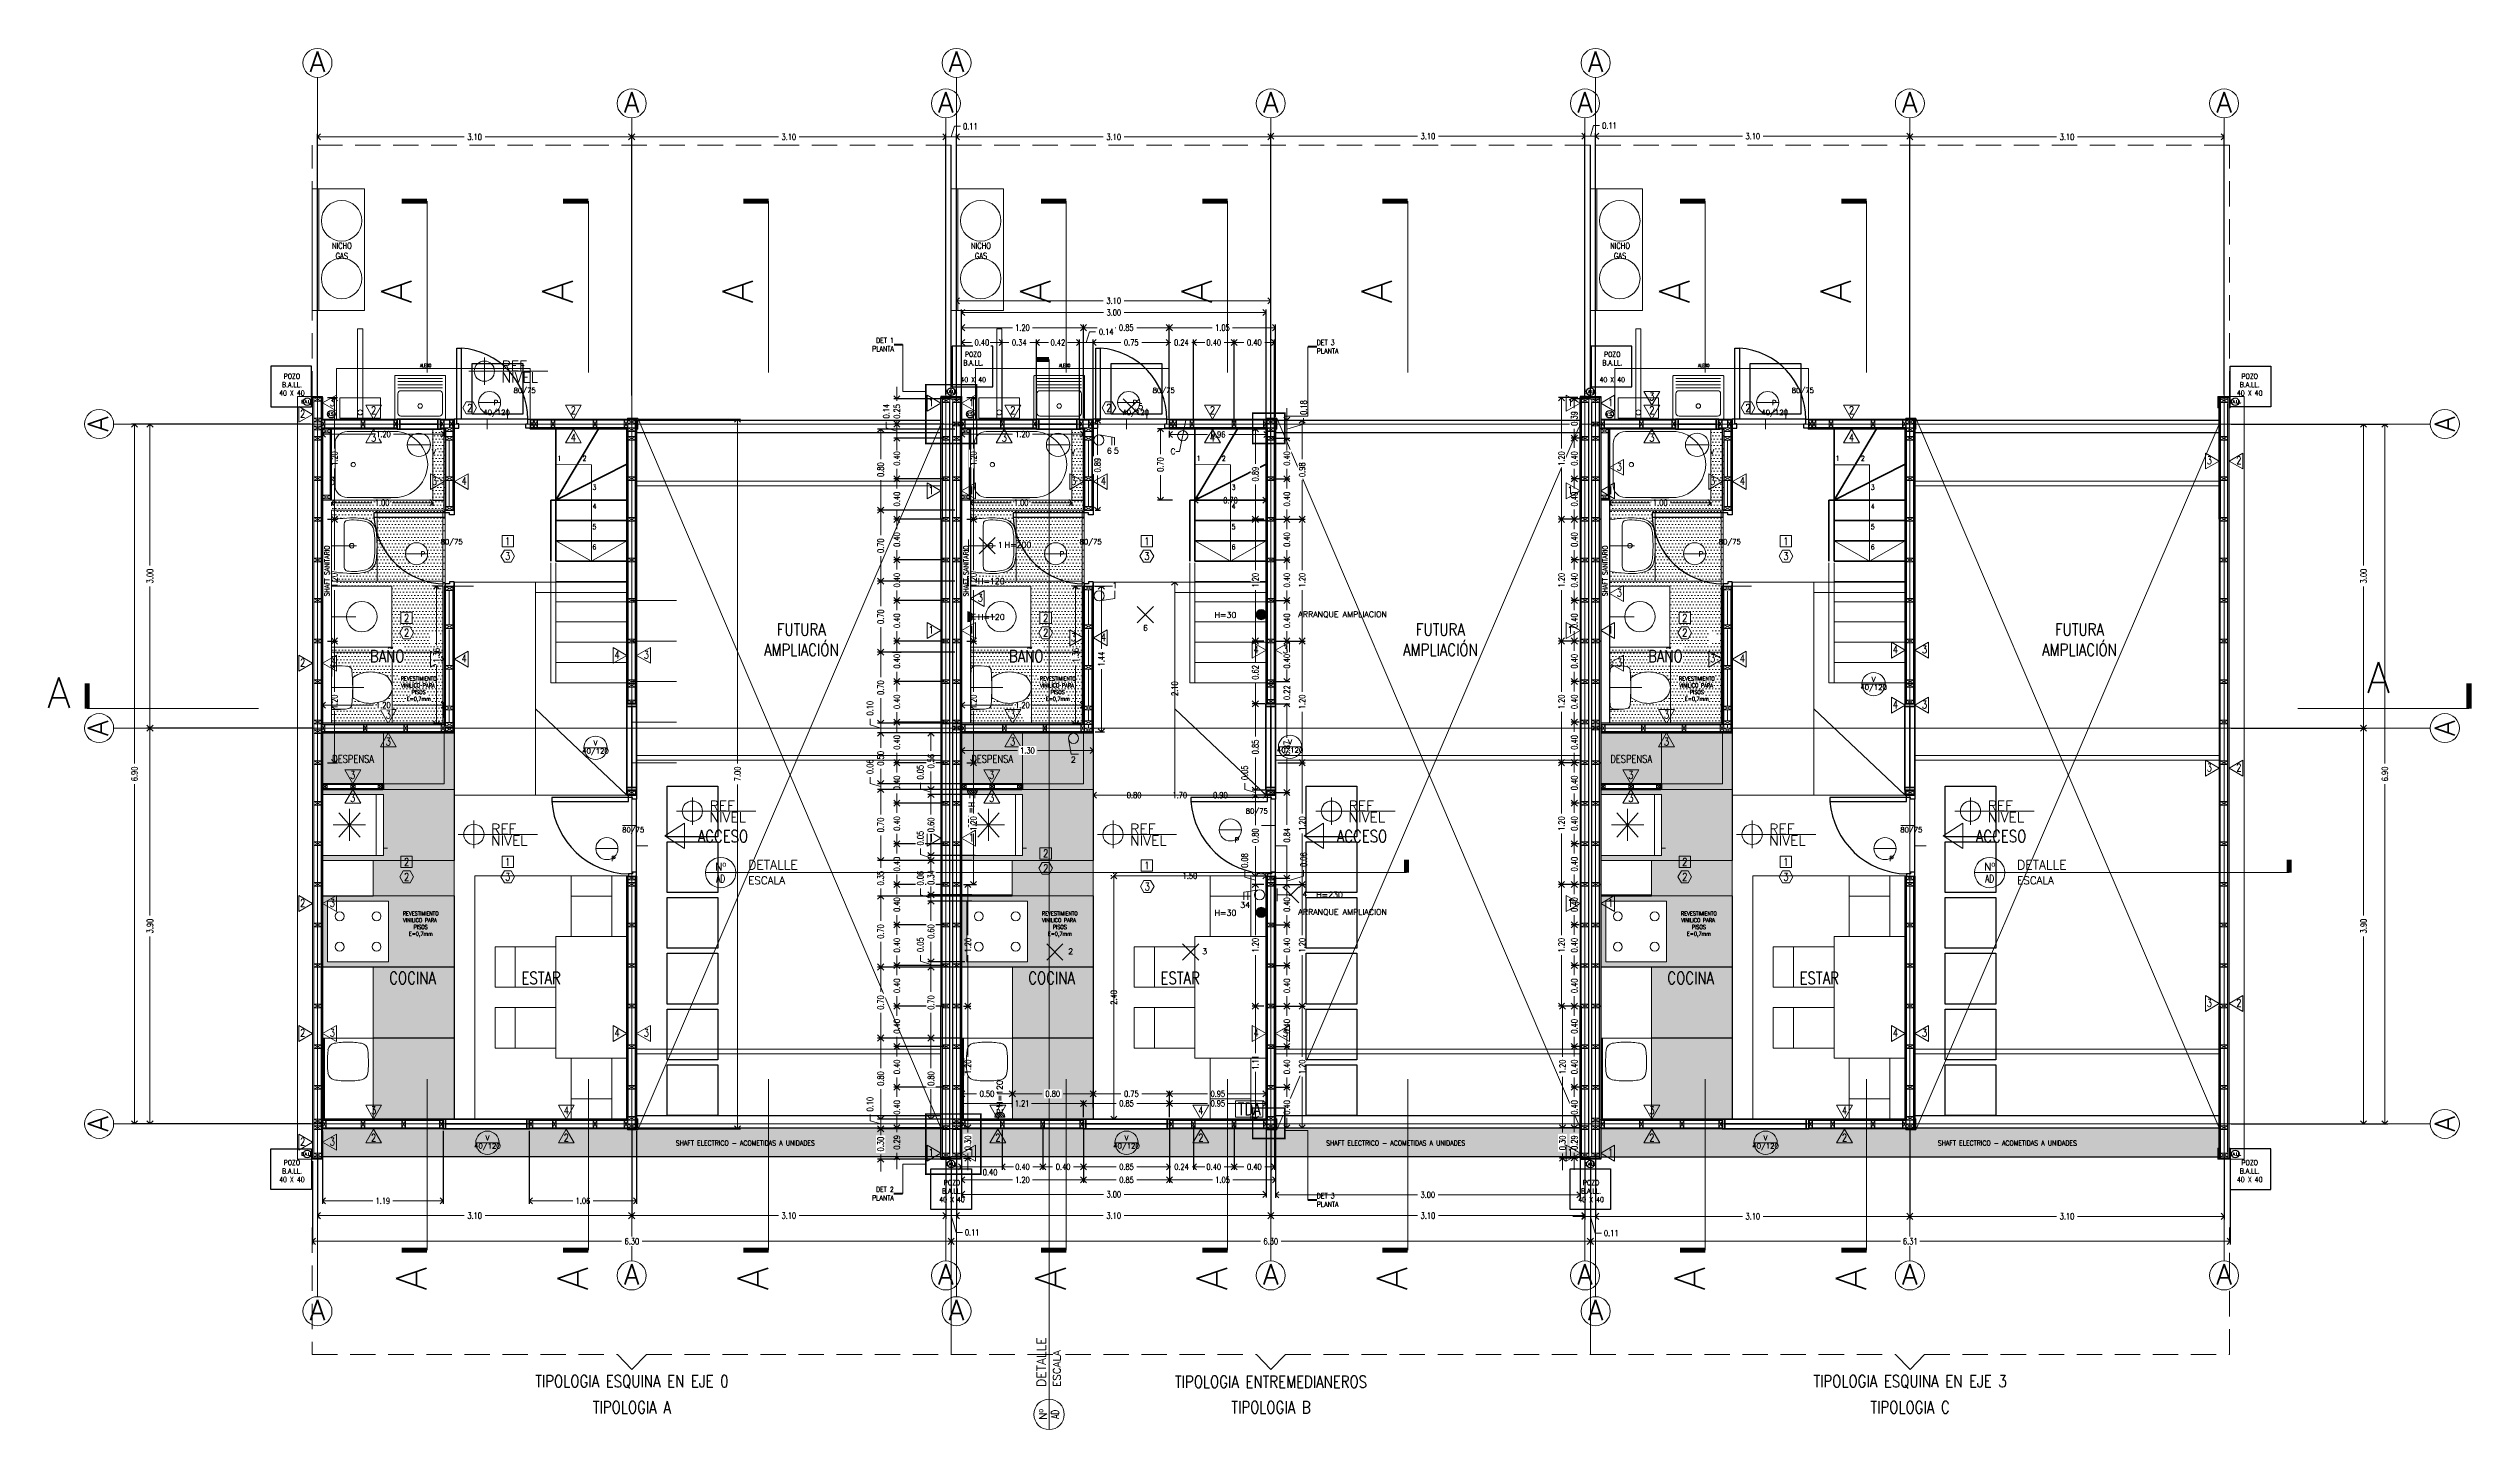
# Model space of a CAD drawing. Header units: inches. Extents: x 10.8 to 60.4, y 12.2 to 79.7.
# Drawn here: x 10.81 to 34.7, y 12.22 to 25.84 of the extents above; entities that cross this region are included whole.
import ezdxf
from ezdxf.enums import TextEntityAlignment as Align

# ---------------------------------------------------------------- set-up
doc = ezdxf.new("R2010")
doc.units = ezdxf.units.IN
doc.header["$MEASUREMENT"] = 0
doc.linetypes.add('CENTER', pattern=[2, 1.25, -0.25, 0.25, -0.25])
doc.linetypes.add('HIDDEN', pattern=[0.375, 0.25, -0.125])
doc.layers.get('DEFPOINTS').update_dxf_attribs({"color": 210})
doc.layers.add('_AUX', color=210, linetype='Continuous', lineweight=18, plot=False)
for name, color, linetype, lineweight in [('A-ANNO-DIMS', 3, 'Continuous', 18), ('A-ANNO-SYMB', 3, 'Continuous', 18), ('A-ANNO-TEXT', 3, 'Continuous', 18), ('A-DETL-MBND', 3, 'Continuous', 18), ('A-DETL-MCUT', 4, 'Continuous', 25), ('A-DOOR-FULL', 4, 'Continuous', 25), ('A-DOOR-SYMB', 3, 'Continuous', 18), ('A-ELEV-IDEN', 3, 'Continuous', 18), ('A-ELEV-MBE1', 7, 'Continuous', 35), ('A-ELEV-MBE2', 4, 'Continuous', 25), ('A-FLOR-PATT', 8, 'Continuous', 18), ('A-FURN', 8, 'Continuous', 18), ('A-SECT-MCUT', 7, 'Continuous', 35), ('A-WALL-PATT', 8, 'Continuous', 18), ('A-WALL-STUD', 3, 'Continuous', 18)]:
    doc.layers.add(name, color=color, linetype=linetype, lineweight=lineweight)
doc.styles.add('E-ROMANS', font='romans.shx', dxfattribs={"width": 0.8})
doc.linetypes.add('BATTING', pattern='A,0.0001,-0.1,[134,ltypeshp.shx,S=0.1,R=0,X=-0.1,Y=0],-0.2,[134,ltypeshp.shx,S=0.1,R=180,X=0.1,Y=0],-0.1', length=0.4001)
doc.dimstyles.new('E-0050_ARW_12', dxfattribs={"dimscale": 0.001, "dimtxt": 60, "dimasz": 60, "dimexe": 30, "dimexo": 20, "dimgap": 30, "dimtad": 0, "dimzin": 0, "dimdsep": 46, "dimtxsty": 'E-ROMANS', "dimblk": 'OPEN90', "dimcen": 30, "dimclrd": 256, "dimclre": 256, "dimclrt": 256, "dimadec": 0, "dimazin": 0, "dimtfac": 1, "dimtmove": 1, "dimatfit": 3, "dimldrblk": 'OPEN90', "dimfxl": 1, "dimtfill": 1, "dimtolj": 1, "dimtzin": 0, "dimlwd": -1, "dimarcsym": 0})
pattern_1 = [(45, (-444.033665, -8.06813), (-0.044901281, 0.044901281), []), (45, (-444.056116, -8.04568), (-0.044901281, 0.044901281), [0.03175, -0.015875])]
pattern_2 = [(0, (-444.033665, -8.068132), (0.015875, 0.03175), [0, -0.03175])]

msp = doc.modelspace()

# ---------------------------------------------------------------- texts
at = {"layer": 'A-ANNO-SYMB', "style": 'E-ROMANS'}
for s, height, p in [('5', 0.0569, (21.554, 22.279)), ('6', 0.0569, (21.245, 21.841)), ('5', 0.0569, (21.314, 21.841)), ('C', 0.0569, (21.871, 21.834)), ('1', 0.0569, (20.17, 20.911)), ('H=200', 0.0569, (20.237, 20.913)), ('H=120', 0.0569, (19.974, 20.555)), ('1', 0.0569, (21.3, 20.515)), ('H=120', 0.0569, (19.974, 20.201)), ('6', 0.0569, (21.601, 20.094)), ('H=30', 0.0569, (22.306, 20.221)), ('ARRANQUE AMPLIACION', 0.05689, (23.132, 20.228)), ('2', 0.0569, (20.89, 18.795)), ('4', 0.0569, (23.171, 17.467)), ('H=230', 0.0569, (23.308, 17.462)), ('H=30', 0.0569, (22.306, 17.284)), ('34', 0.0569, (22.559, 17.361)), ('ARRANQUE AMPLIACION', 0.05689, (23.132, 17.292)), ('2', 0.0569, (20.863, 16.904)), ('3', 0.0569, (22.184, 16.904))]:
    msp.add_text(s, height=height, dxfattribs=at).set_placement(p)
for rotation, p in [(270, (19.882, 18.408)), (90, (20.217, 15.399))]:
    msp.add_text('H=120', height=0.0569, rotation=rotation, dxfattribs=at).set_placement(p)
at = {"layer": 'A-ANNO-TEXT', "style": 'E-ROMANS'}
for s, insert, char_height, attachment_point in [('\\pi-0.09,l0.09,t0.09;ALERO', (14.53, 22.71), 0.03, 5), ('\\pi-0.15,l0.15,t0.15;POZO\\PB.A.LL.\\P\\P40 X 40', (19.927, 22.695), 0.05, 5), ('\\pi-0.15,l0.15,t0.15;POZO\\PB.A.LL.\\P\\P40 X 40', (26.226, 22.695), 0.05, 5), ('\\pi-0.15,l0.15,t0.15;POZO\\PB.A.LL.\\P40 X 40', (13.212, 22.521), 0.05, 5), ('\\pi-0.15,l0.15,t0.15;POZO\\PB.A.LL.\\P40 X 40', (32.509, 22.521), 0.05, 5), ('\\pi-0.09,l0.09,t0.09;B.A.LL.', (13.363, 22.353), 0.03, 5), ('\\pi-0.09,l0.09,t0.09;V.S.', (13.601, 22.23), 0.03, 5), ('\\pi-0.09,l0.09,t0.09;V.S.', (26.199, 22.23), 0.03, 5), ('\\pi-0.09,l0.09,t0.09;B.A.LL.', (32.366, 22.353), 0.03, 5), ('\\pi-0.36,l0.36,t0.36;FUTURA\\PAMPLIACIÓN', (18.233, 20.006), 0.12, 5), ('\\pi-0.36,l0.36,t0.36;FUTURA\\PAMPLIACIÓN', (24.532, 20.006), 0.12, 5), ('\\pi-0.36,l0.36,t0.36;FUTURA\\PAMPLIACIÓN', (30.831, 20.006), 0.12, 5), ('\\pi-0.36,l0.36,t0.36;BAÑO', (14.151, 19.844), 0.12, 5), ('\\pi-0.36,l0.36,t0.36;BAÑO', (20.45, 19.844), 0.12, 5), ('\\pi-0.36,l0.36,t0.36;BAÑO', (26.749, 19.844), 0.12, 5), ('\\pi-0.17143;REVESTIMIENTO\\P\\pi-0.16838;VINILICO PARA \\P\\pi-0.064;PISOS\\P\\pi-0.112;E=0,7mm', (14.456, 19.39), 0.04, 7), ('\\pi-0.17143;REVESTIMIENTO\\P\\pi-0.16838;VINILICO PARA \\P\\pi-0.064;PISOS\\P\\pi-0.112;E=0,7mm', (27.054, 19.39), 0.04, 7), ('\\pi-0.36,l0.36,t0.36;ACCESO', (17.46, 18.068), 0.12, 5), ('\\pi-0.36,l0.36,t0.36;ACCESO', (23.759, 18.068), 0.12, 5), ('\\pi-0.36,l0.36,t0.36;ACCESO', (30.058, 18.068), 0.12, 5), ('\\pi-0.17143;REVESTIMIENTO\\P\\pi-0.16838;VINILICO PARA \\P\\pi-0.064;PISOS\\P\\pi-0.112;E=0,7mm', (14.476, 17.074), 0.04, 7), ('\\pi-0.17143;REVESTIMIENTO\\P\\pi-0.16838;VINILICO PARA \\P\\pi-0.064;PISOS\\P\\pi-0.112;E=0,7mm', (20.775, 17.074), 0.04, 7), ('\\pi-0.17143;REVESTIMIENTO\\P\\pi-0.16838;VINILICO PARA \\P\\pi-0.064;PISOS\\P\\pi-0.112;E=0,7mm', (27.074, 17.074), 0.04, 7), ('\\pi-0.36,l0.36,t0.36;COCINA', (14.401, 16.67), 0.12, 5), ('\\pi-0.36,l0.36,t0.36;ESTAR', (15.668, 16.67), 0.12, 5), ('\\pi-0.36,l0.36,t0.36;COCINA', (20.7, 16.67), 0.12, 5), ('\\pi-0.36,l0.36,t0.36;ESTAR', (21.967, 16.67), 0.12, 5), ('\\pi-0.36,l0.36,t0.36;COCINA', (26.999, 16.67), 0.12, 5), ('\\pi-0.36,l0.36,t0.36;ESTAR', (28.266, 16.67), 0.12, 5), ('\\pi-0.15,l0.15,t0.15;POZO\\PB.A.LL.\\P40 X 40', (13.212, 14.766), 0.05, 5), ('\\pi-0.09,l0.09,t0.09;B.A.LL.', (13.363, 14.934), 0.03, 5), ('\\pi-0.09,l0.09,t0.09;B.A.LL.', (32.366, 14.934), 0.03, 5), ('\\pi-0.15,l0.15,t0.15;POZO\\PB.A.LL.\\P40 X 40', (32.509, 14.766), 0.05, 5), ('\\pi-0.36,l0.36,t0.36;TIPOLOGIA ESQUINA EN EJE 0', (16.563, 12.688), 0.12, 5), ('\\pi-0.36,l0.36,t0.36;TIPOLOGIA ENTREMEDIANEROS', (22.862, 12.688), 0.12, 5), ('\\pi-0.36,l0.36,t0.36;TIPOLOGIA ESQUINA EN EJE 3', (29.161, 12.688), 0.12, 5), ('\\pi-0.36,l0.36,t0.36;TIPOLOGIA A', (16.563, 12.436), 0.12, 5), ('\\pi-0.36,l0.36,t0.36;TIPOLOGIA B', (22.862, 12.436), 0.12, 5), ('\\pi-0.36,l0.36,t0.36;TIPOLOGIA C', (29.161, 12.436), 0.12, 5)]:
    msp.add_mtext(s, dxfattribs=dict(at, insert=insert, char_height=char_height, attachment_point=attachment_point))
for s, insert, char_height, attachment_point, rotation in [('\\pi-0.45,l0.45,t0.45;3', (14.017, 21.998), 0.075, 5, 359.9995), ('\\pi-0.45,l0.45,t0.45;4', (15.986, 21.998), 0.075, 5, 359.9995), ('\\pi-0.3,l0.3,t0.3;1', (15.849, 21.794), 0.05, 5, 0.0005), ('\\pi-0.3,l0.3,t0.3;2', (16.097, 21.794), 0.05, 5, 0.0005), ('\\pi-0.3,l0.3,t0.3;1', (22.148, 21.794), 0.05, 5, 0.0005), ('\\pi-0.3,l0.3,t0.3;2', (22.397, 21.794), 0.05, 5, 0.0005), ('\\pi-0.45,l0.45,t0.45;3', (26.296, 21.711), 0.075, 5, 359.9995), ('\\pi-0.3,l0.3,t0.3;1', (28.447, 21.794), 0.05, 5, 0.0005), ('\\pi-0.3,l0.3,t0.3;2', (28.696, 21.794), 0.05, 5, 0.0005), ('\\pi-0.45,l0.45,t0.45;3', (32.111, 21.774), 0.075, 5, 0.0005), ('\\pi-0.45,l0.45,t0.45;3', (13.611, 21.571), 0.075, 5, 359.9995), ('\\pi-0.45,l0.45,t0.45;3', (14.617, 21.571), 0.075, 5, 0.0005), ('\\pi-0.45,l0.45,t0.45;4', (14.91, 21.571), 0.075, 5, 359.9995), ('\\pi-0.3,l0.3,t0.3;3', (16.194, 21.509), 0.05, 5, 0.0005), ('\\pi-0.45,l0.45,t0.45;3', (20.916, 21.571), 0.075, 5, 0.0005), ('\\pi-0.45,l0.45,t0.45;1', (26.209, 21.48), 0.075, 5, 359.9995), ('\\pi-0.45,l0.45,t0.45;3', (27.216, 21.571), 0.075, 5, 0.0005), ('\\pi-0.45,l0.45,t0.45;4', (27.508, 21.571), 0.075, 5, 359.9995), ('\\pi-0.3,l0.3,t0.3;3', (28.793, 21.509), 0.05, 5, 0.0005), ('\\pi-0.3,l0.3,t0.3;4', (16.194, 21.32), 0.05, 5, 0.0005), ('\\pi-0.3,l0.3,t0.3;4', (28.793, 21.32), 0.05, 5, 0.0005), ('\\pi-0.3,l0.3,t0.3;5', (16.194, 21.12), 0.05, 5, 0.0005), ('\\pi-0.3,l0.3,t0.3;5', (22.493, 21.12), 0.05, 5, 0.0005), ('\\pi-0.3,l0.3,t0.3;5', (28.793, 21.12), 0.05, 5, 0.0005), ('\\pi-0.45,l0.45,t0.45;3', (15.339, 20.83), 0.075, 5, 0.0005), ('\\pi-0.45,l0.45,t0.45;1', (15.339, 20.977), 0.075, 5, 0.0005), ('\\pi-0.3,l0.3,t0.3;6', (16.194, 20.92), 0.05, 5, 0.0005), ('\\pi-0.45,l0.45,t0.45;3', (21.639, 20.83), 0.075, 5, 0.0005), ('\\pi-0.45,l0.45,t0.45;1', (21.639, 20.977), 0.075, 5, 0.0005), ('\\pi-0.3,l0.3,t0.3;6', (22.493, 20.92), 0.05, 5, 0.0005), ('SHAFT SANITARIO', (26.13, 20.685), 0.05, 2, 90), ('\\pi-0.45,l0.45,t0.45;3', (27.938, 20.83), 0.075, 5, 0.0005), ('\\pi-0.45,l0.45,t0.45;1', (27.938, 20.977), 0.075, 5, 0.0005), ('\\pi-0.3,l0.3,t0.3;6', (28.793, 20.92), 0.05, 5, 0.0005), ('\\pi-0.45,l0.45,t0.45;3', (26.296, 20.468), 0.075, 5, 359.9995), ('\\pi-0.45,l0.45,t0.45;2', (14.342, 20.221), 0.075, 5, 0.0005), ('\\pi-0.45,l0.45,t0.45;2', (14.342, 20.075), 0.075, 5, 0.0005), ('\\pi-0.45,l0.45,t0.45;2', (20.642, 20.221), 0.075, 5, 0.0005), ('\\pi-0.45,l0.45,t0.45;2', (20.642, 20.075), 0.075, 5, 0.0005), ('\\pi-0.45,l0.45,t0.45;1', (26.209, 20.103), 0.075, 5, 359.9995), ('\\pi-0.45,l0.45,t0.45;2', (26.941, 20.221), 0.075, 5, 0.0005), ('\\pi-0.45,l0.45,t0.45;2', (26.941, 20.075), 0.075, 5, 0.0005), ('\\pi-0.45,l0.45,t0.45;3', (14.617, 19.821), 0.075, 5, 0.0005), ('\\pi-0.45,l0.45,t0.45;4', (14.91, 19.821), 0.075, 5, 359.9995), ('\\pi-0.45,l0.45,t0.45;4', (16.417, 19.857), 0.075, 5, 0.0005), ('\\pi-0.45,l0.45,t0.45;3', (27.216, 19.821), 0.075, 5, 0.0005), ('\\pi-0.45,l0.45,t0.45;4', (27.508, 19.821), 0.075, 5, 359.9995), ('\\pi-0.45,l0.45,t0.45;4', (29.016, 19.909), 0.075, 5, 0.0005), ('\\pi-0.45,l0.45,t0.45;3', (29.304, 19.909), 0.075, 5, 359.9995), ('\\pi-0.45,l0.45,t0.45;3', (13.611, 19.78), 0.075, 5, 359.9995), ('\\pi-0.45,l0.45,t0.45;3', (26.297, 19.78), 0.075, 5, 359.9995), ('\\pi-0.45,l0.45,t0.45;4', (29.016, 19.366), 0.075, 5, 0.0005), ('\\pi-0.45,l0.45,t0.45;3', (29.304, 19.366), 0.075, 5, 359.9995), ('\\pi-0.45,l0.45,t0.45;3', (14.162, 19.267), 0.075, 5, 0.0005), ('\\pi-0.45,l0.45,t0.45;3', (26.761, 19.267), 0.075, 5, 0.0005), ('\\pi-0.45,l0.45,t0.45;3', (14.162, 19.001), 0.075, 5, 359.9995), ('\\pi-0.45,l0.45,t0.45;3', (26.761, 19.001), 0.075, 5, 359.9995), ('\\pi-0.45,l0.45,t0.45;DESPENSA', (13.815, 18.83), 0.075, 5, 359.9995), ('\\pi-0.45,l0.45,t0.45;3', (13.811, 18.672), 0.075, 5, 0.0005), ('\\pi-0.45,l0.45,t0.45;DESPENSA', (26.413, 18.83), 0.075, 5, 359.9995), ('\\pi-0.45,l0.45,t0.45;3', (26.409, 18.672), 0.075, 5, 0.0005), ('\\pi-0.45,l0.45,t0.45;3', (32.111, 18.745), 0.075, 5, 0.0005), ('\\pi-0.45,l0.45,t0.45;3', (13.811, 18.444), 0.075, 5, 359.9995), ('\\pi-0.45,l0.45,t0.45;3', (26.409, 18.444), 0.075, 5, 359.9995), ('\\pi-0.45,l0.45,t0.45;2', (20.642, 17.899), 0.075, 5, 0.0005), ('\\pi-0.45,l0.45,t0.45;2', (14.342, 17.814), 0.075, 5, 0.0005), ('\\pi-0.45,l0.45,t0.45;2', (14.342, 17.667), 0.075, 5, 0.0005), ('\\pi-0.45,l0.45,t0.45;3', (15.339, 17.667), 0.075, 5, 0.0005), ('\\pi-0.45,l0.45,t0.45;1', (15.339, 17.814), 0.075, 5, 0.0005), ('\\pi-0.45,l0.45,t0.45;2', (20.642, 17.752), 0.075, 5, 0.0005), ('\\pi-0.45,l0.45,t0.45;2', (26.941, 17.814), 0.075, 5, 0.0005), ('\\pi-0.45,l0.45,t0.45;2', (26.941, 17.667), 0.075, 5, 0.0005), ('\\pi-0.45,l0.45,t0.45;3', (27.938, 17.667), 0.075, 5, 0.0005), ('\\pi-0.45,l0.45,t0.45;1', (27.938, 17.814), 0.075, 5, 0.0005), ('\\pi-0.45,l0.45,t0.45;3', (13.611, 17.409), 0.075, 5, 359.9995), ('\\pi-0.45,l0.45,t0.45;1', (26.209, 17.409), 0.075, 5, 359.9995), ('\\pi-0.45,l0.45,t0.45;3', (32.111, 16.424), 0.075, 5, 0.0005), ('\\pi-0.45,l0.45,t0.45;3', (13.611, 16.129), 0.075, 5, 359.9995), ('\\pi-0.45,l0.45,t0.45;4', (16.417, 16.129), 0.075, 5, 0.0005), ('\\pi-0.45,l0.45,t0.45;4', (29.016, 16.129), 0.075, 5, 0.0005), ('\\pi-0.45,l0.45,t0.45;3', (29.304, 16.129), 0.075, 5, 359.9995), ('\\pi-0.45,l0.45,t0.45;2', (13.318, 15.056), 0.075, 5, 0.0005)]:
    msp.add_mtext(s, dxfattribs=dict(at, insert=insert, char_height=char_height, attachment_point=attachment_point, rotation=rotation))
for p in [(13.464, 25.705), (19.763, 25.705), (26.062, 25.705), (16.561, 25.306), (22.86, 25.306), (29.159, 25.306), (32.256, 25.306), (16.561, 13.747), (19.658, 13.747), (22.86, 13.747), (25.957, 13.747), (29.159, 13.747), (32.256, 13.747), (13.464, 13.395), (19.763, 13.395), (26.062, 13.395)]:
    msp.add_attdef('A', text='0.00', height=0.2, dxfattribs=at).set_placement(p, align=Align.MIDDLE_CENTER)
for p in [(11.3, 22.133), (34.432, 22.133), (11.3, 19.134), (34.432, 19.134), (11.3, 15.231), (34.432, 15.231)]:
    msp.add_attdef('A', text='0.00', height=0.2, rotation=90, dxfattribs=at).set_placement(p, align=Align.MIDDLE_CENTER)
for tag, text, height, p in [('P', 'P', 0.05, (14.503, 20.811)), ('P', 'P', 0.05, (20.802, 20.811)), ('P', 'P', 0.05, (27.101, 20.811)), ('V', 'V', 0.05, (28.802, 19.576)), ('V', 'V', 0.05, (16.204, 18.948)), ('P', 'P', 0.05, (16.381, 17.807)), ('P', 'P', 0.05, (28.979, 17.807)), ('Nº', '0', 0.0749, (29.946, 17.709))]:
    msp.add_attdef(tag, text=text, height=height, dxfattribs=at).set_placement(p, align=Align.BOTTOM_CENTER)
for tag, text, p in [('80/75', 'x/x', (14.786, 20.997)), ('80/75', 'x/x', (21.085, 20.997)), ('80/75', 'x/x', (27.384, 20.997)), ('40/120', 'xx/xxx', (28.802, 19.562)), ('40/120', 'xx/xxx', (16.204, 18.934)), ('80/75', 'x/x', (29.174, 18.157))]:
    msp.add_attdef(tag, text=text, height=0.05, dxfattribs=at).set_placement(p, align=Align.TOP_CENTER)
msp.add_attdef('A', text='CORTE', height=0.2998, dxfattribs=at).set_placement((10.8, 19.483), align=Align.MIDDLE_LEFT)
for p in [(23.628, 18.288), (29.927, 18.288), (15.176, 18.059), (21.475, 18.059), (27.774, 18.059)]:
    msp.add_attdef('REF', text='', height=0.1, dxfattribs=at).set_placement(p, align=Align.BOTTOM_LEFT)
for p in [(23.627, 18.305), (29.926, 18.305), (15.175, 18.076), (21.474, 18.076), (27.773, 18.076)]:
    msp.add_attdef('NIVEL', text='%%P0,00', height=0.1, dxfattribs=at).set_placement(p, align=Align.TOP_LEFT)
at = {"layer": 'A-ANNO-TEXT', "style": 'E-ROMANS', "width": 0.7}
msp.add_attdef('AD', text='AD', height=0.0749, dxfattribs=at).set_placement((29.946, 17.687), align=Align.TOP_CENTER)
at = {"layer": 'A-ANNO-TEXT', "style": 'E-ROMANS'}
for tag, p, s, height in [('DETALLE', (30.216, 17.741), 'D E T A L L E   T I P O', 0.08994), ('ESCALA', (30.216, 17.595), 'E s c a l a   1 : 1 0 0', 0.07495)]:
    msp.add_attdef(tag, p, s, height=height, dxfattribs=at)
for p in [(14.39, 13.589), (15.98, 13.589), (17.755, 13.589), (20.689, 13.589), (22.279, 13.589), (24.054, 13.589), (26.988, 13.589), (28.578, 13.589)]:
    msp.add_attdef('A', text='CORTE', height=0.2998, rotation=90, dxfattribs=at).set_placement(p, align=Align.MIDDLE_LEFT)
for tag, p, s, height in [('DETALLE', (20.643, 12.637), 'D E T A L L E   T I P O', 0.08994), ('ESCALA', (20.789, 12.637), 'E s c a l a   1 : 1 0 0', 0.07495)]:
    msp.add_attdef(tag, p, s, height=height, rotation=90, dxfattribs=at)
msp.add_attdef('Nº', text='0', height=0.0749, rotation=90, dxfattribs=at).set_placement((20.675, 12.366), align=Align.BOTTOM_CENTER)
at = {"layer": 'A-ANNO-TEXT', "style": 'E-ROMANS', "width": 0.7}
msp.add_attdef('AD', text='AD', height=0.0749, rotation=90, dxfattribs=at).set_placement((20.697, 12.366), align=Align.TOP_CENTER)

# ---------------------------------------------------------------- blocks, each defined once
blk = doc.blocks.new('ENCHUFE2')
h = blk.add_hatch()
h.set_pattern_fill('LINE', color=256, scale=0.01, angle=45, style=0)
h.set_pattern_definition([(45, (-139.906905, -0.294872), (-0.02245064, 0.02245064), [])])
h.paths.add_polyline_path([(0, -0.1, 1), (0, 0.1)])
for points in [[(0, 0.1), (0, -0.1)], [(0.087, 0.05), (0.16, 0.05)], [(0.087, -0.05), (0.16, -0.05)]]:
    blk.add_lwpolyline(points)
blk.add_arc((0, 0), 0.1, 270, 90)
blk = doc.blocks.new('centro')
for points in [[(-0.106, 0.106), (0.106, -0.106)], [(0.106, 0.106), (-0.106, -0.106)]]:
    blk.add_lwpolyline(points)
blk = doc.blocks.new('TDA')
blk.add_lwpolyline([(-0.135, 0), (0.135, 0), (0.135, -0.16), (-0.135, -0.16), (-0.135, 0)])
at = {"insert": (0, -0.08), "char_height": 0.12, "attachment_point": 5, "style": 'E-ROMANS'}
blk.add_mtext('TDA', dxfattribs=at)
blk = doc.blocks.new('ENCHUFE FUERZA')
blk.add_hatch(color=256).paths.add_polyline_path([(0, -0.1, 1), (0, 0.1)])
for points in [[(0.087, 0.05), (0.16, 0.05)], [(0.087, -0.05), (0.16, -0.05)]]:
    blk.add_lwpolyline(points)
blk.add_arc((0, 0), 0.1, 270, 90)
blk = doc.blocks.new('_Open90')
at = {"color": 0, "linetype": 'ByBlock', "lineweight": -2}
for p, q in [((0, 0), (-1, 0)), ((-0.5, 0.5), (0, 0)), ((0, 0), (-0.5, -0.5))]:
    blk.add_line(p, q, dxfattribs=at)
blk = doc.blocks.new('*D928')
at = {"layer": 'A-ANNO-DIMS', "lineweight": -2, "transparency": 16777216}
for p, q in [((22.113, 21.401), (22.113, 21.411)), ((22.813, 21.401), (22.813, 21.411))]:
    blk.add_line(p, q, dxfattribs=at)
at = {"layer": 'A-ANNO-DIMS', "transparency": 16777216}
for p, q in [((22.173, 21.381), (22.36, 21.381)), ((22.753, 21.381), (22.566, 21.381))]:
    blk.add_line(p, q, dxfattribs=at)
at = {"layer": 'DEFPOINTS', "color": 0, "transparency": 16777216}
for p in [(22.113, 21.381), (22.813, 21.381), (22.813, 21.381)]:
    blk.add_point(p, dxfattribs=at)
at = {"layer": 'A-ANNO-DIMS', "transparency": 16777216, "xscale": 0.06, "yscale": 0.06, "zscale": 0.06, "rotation": 180}
blk.add_blockref('_Open90', (22.113, 21.381), dxfattribs=at)
at = {"layer": 'A-ANNO-DIMS', "transparency": 16777216, "xscale": 0.06, "yscale": 0.06, "zscale": 0.06}
blk.add_blockref('_Open90', (22.813, 21.381), dxfattribs=at)
at = {"layer": 'A-ANNO-DIMS', "transparency": 16777216, "insert": (22.463, 21.381), "char_height": 0.06, "attachment_point": 5, "style": 'E-ROMANS', "bg_fill": 3, "box_fill_scale": 1.25, "bg_fill_color": 256, "bg_fill_true_color": 13158600, "bg_fill_transparency": 0}
blk.add_mtext('\\A1;0.70', dxfattribs=at)
blk = doc.blocks.new('*D546')
at = {"layer": 'A-ANNO-DIMS', "lineweight": -2, "transparency": 16777216}
for p, q in [((21.913, 18.493), (21.913, 18.503)), ((22.813, 18.493), (22.813, 18.503))]:
    blk.add_line(p, q, dxfattribs=at)
at = {"layer": 'A-ANNO-DIMS', "transparency": 16777216}
for p, q in [((21.973, 18.473), (22.26, 18.473)), ((22.753, 18.473), (22.466, 18.473))]:
    blk.add_line(p, q, dxfattribs=at)
at = {"layer": 'DEFPOINTS', "color": 0, "transparency": 16777216}
for p in [(21.913, 18.473), (21.913, 18.473), (22.813, 18.473)]:
    blk.add_point(p, dxfattribs=at)
at = {"layer": 'A-ANNO-DIMS', "transparency": 16777216, "xscale": 0.06, "yscale": 0.06, "zscale": 0.06, "rotation": 180}
blk.add_blockref('_Open90', (21.913, 18.473), dxfattribs=at)
at = {"layer": 'A-ANNO-DIMS', "transparency": 16777216, "xscale": 0.06, "yscale": 0.06, "zscale": 0.06}
blk.add_blockref('_Open90', (22.813, 18.473), dxfattribs=at)
at = {"layer": 'A-ANNO-DIMS', "transparency": 16777216, "insert": (22.363, 18.473), "char_height": 0.06, "attachment_point": 5, "style": 'E-ROMANS', "bg_fill": 3, "box_fill_scale": 1.25, "bg_fill_color": 256, "bg_fill_true_color": 13158600, "bg_fill_transparency": 0}
blk.add_mtext('\\A1;0.90', dxfattribs=at)
blk = doc.blocks.new('*D547')
at = {"layer": 'A-ANNO-DIMS', "lineweight": -2, "transparency": 16777216}
for p, q in [((21.113, 18.493), (21.113, 18.503)), ((21.913, 18.493), (21.913, 18.503))]:
    blk.add_line(p, q, dxfattribs=at)
at = {"layer": 'A-ANNO-DIMS', "transparency": 16777216}
for p, q in [((21.173, 18.473), (21.41, 18.473)), ((21.853, 18.473), (21.616, 18.473))]:
    blk.add_line(p, q, dxfattribs=at)
at = {"layer": 'DEFPOINTS', "color": 0, "transparency": 16777216}
for p in [(21.113, 18.473), (21.113, 18.473), (21.913, 18.473)]:
    blk.add_point(p, dxfattribs=at)
at = {"layer": 'A-ANNO-DIMS', "transparency": 16777216, "xscale": 0.06, "yscale": 0.06, "zscale": 0.06, "rotation": 180}
blk.add_blockref('_Open90', (21.113, 18.473), dxfattribs=at)
at = {"layer": 'A-ANNO-DIMS', "transparency": 16777216, "xscale": 0.06, "yscale": 0.06, "zscale": 0.06}
blk.add_blockref('_Open90', (21.913, 18.473), dxfattribs=at)
at = {"layer": 'A-ANNO-DIMS', "transparency": 16777216, "insert": (21.513, 18.473), "char_height": 0.06, "attachment_point": 5, "style": 'E-ROMANS', "bg_fill": 3, "box_fill_scale": 1.25, "bg_fill_color": 256, "bg_fill_true_color": 13158600, "bg_fill_transparency": 0}
blk.add_mtext('\\A1;0.80', dxfattribs=at)
blk = doc.blocks.new('*D548')
at = {"layer": 'A-ANNO-DIMS', "lineweight": -2, "transparency": 16777216}
for p, q in [((21.893, 20.573), (21.883, 20.573)), ((21.893, 18.473), (21.883, 18.473))]:
    blk.add_line(p, q, dxfattribs=at)
at = {"layer": 'A-ANNO-DIMS', "transparency": 16777216}
for p, q in [((21.913, 20.513), (21.913, 19.627)), ((21.913, 18.533), (21.913, 19.42))]:
    blk.add_line(p, q, dxfattribs=at)
at = {"layer": 'DEFPOINTS', "color": 0, "transparency": 16777216}
for p in [(21.913, 20.573), (21.913, 20.573), (21.913, 18.473)]:
    blk.add_point(p, dxfattribs=at)
at = {"layer": 'A-ANNO-DIMS', "transparency": 16777216, "xscale": 0.06, "yscale": 0.06, "zscale": 0.06}
for p, rotation in [((21.913, 20.573), 90), ((21.913, 18.473), 270)]:
    blk.add_blockref('_Open90', p, dxfattribs=dict(at, rotation=rotation))
at = {"layer": 'A-ANNO-DIMS', "transparency": 16777216, "insert": (21.913, 19.523), "char_height": 0.06, "attachment_point": 5, "rotation": 90, "style": 'E-ROMANS', "bg_fill": 3, "box_fill_scale": 1.25, "bg_fill_color": 256, "bg_fill_true_color": 13158600, "bg_fill_transparency": 0}
blk.add_mtext('\\A1;2.10', dxfattribs=at)
blk = doc.blocks.new('*D549')
at = {"layer": 'A-ANNO-DIMS', "lineweight": -2, "transparency": 16777216}
for p, q in [((21.313, 17.698), (21.313, 17.708)), ((22.813, 17.698), (22.813, 17.708))]:
    blk.add_line(p, q, dxfattribs=at)
at = {"layer": 'A-ANNO-DIMS', "transparency": 16777216}
for p, q in [((21.373, 17.678), (21.963, 17.678)), ((22.753, 17.678), (22.163, 17.678))]:
    blk.add_line(p, q, dxfattribs=at)
at = {"layer": 'DEFPOINTS', "color": 0, "transparency": 16777216}
for p in [(21.313, 17.678), (21.313, 17.678), (22.813, 17.678)]:
    blk.add_point(p, dxfattribs=at)
at = {"layer": 'A-ANNO-DIMS', "transparency": 16777216, "xscale": 0.06, "yscale": 0.06, "zscale": 0.06, "rotation": 180}
blk.add_blockref('_Open90', (21.313, 17.678), dxfattribs=at)
at = {"layer": 'A-ANNO-DIMS', "transparency": 16777216, "xscale": 0.06, "yscale": 0.06, "zscale": 0.06}
blk.add_blockref('_Open90', (22.813, 17.678), dxfattribs=at)
at = {"layer": 'A-ANNO-DIMS', "transparency": 16777216, "insert": (22.063, 17.678), "char_height": 0.06, "attachment_point": 5, "style": 'E-ROMANS', "bg_fill": 3, "box_fill_scale": 1.25, "bg_fill_color": 256, "bg_fill_true_color": 13158600, "bg_fill_transparency": 0}
blk.add_mtext('\\A1;1.50', dxfattribs=at)
blk = doc.blocks.new('*D550')
at = {"layer": 'A-ANNO-DIMS', "lineweight": -2, "transparency": 16777216}
for p, q in [((21.293, 17.678), (21.283, 17.678)), ((21.293, 15.278), (21.283, 15.278))]:
    blk.add_line(p, q, dxfattribs=at)
at = {"layer": 'A-ANNO-DIMS', "transparency": 16777216}
for p, q in [((21.313, 17.618), (21.313, 16.582)), ((21.313, 15.338), (21.313, 16.375))]:
    blk.add_line(p, q, dxfattribs=at)
at = {"layer": 'DEFPOINTS', "color": 0, "transparency": 16777216}
for p in [(21.313, 17.678), (21.313, 15.278), (21.313, 15.278)]:
    blk.add_point(p, dxfattribs=at)
at = {"layer": 'A-ANNO-DIMS', "transparency": 16777216, "xscale": 0.06, "yscale": 0.06, "zscale": 0.06}
for p, rotation in [((21.313, 17.678), 90), ((21.313, 15.278), 270)]:
    blk.add_blockref('_Open90', p, dxfattribs=dict(at, rotation=rotation))
at = {"layer": 'A-ANNO-DIMS', "transparency": 16777216, "insert": (21.313, 16.478), "char_height": 0.06, "attachment_point": 5, "rotation": 90, "style": 'E-ROMANS', "bg_fill": 3, "box_fill_scale": 1.25, "bg_fill_color": 256, "bg_fill_true_color": 13158600, "bg_fill_transparency": 0}
blk.add_mtext('\\A1;2.40', dxfattribs=at)
blk = doc.blocks.new('*D929')
at = {"layer": 'A-ANNO-DIMS', "lineweight": -2, "transparency": 16777216}
for p, q in [((19.813, 15.173), (19.813, 14.778)), ((20.213, 15.173), (20.213, 14.778))]:
    blk.add_line(p, q, dxfattribs=at)
at = {"layer": 'A-ANNO-DIMS', "transparency": 16777216}
for p, q in [((19.753, 14.808), (19.693, 14.808)), ((20.273, 14.808), (20.333, 14.808))]:
    blk.add_line(p, q, dxfattribs=at)
at = {"layer": 'DEFPOINTS', "color": 0, "transparency": 16777216}
for p in [(19.813, 15.193), (20.213, 15.193)]:
    blk.add_point(p, dxfattribs=at)
at = {"layer": 'A-ANNO-DIMS', "transparency": 16777216, "xscale": 0.06, "yscale": 0.06, "zscale": 0.06}
blk.add_blockref('_Open90', (19.813, 14.808), dxfattribs=at)
at = {"layer": 'A-ANNO-DIMS', "transparency": 16777216, "insert": (20.093, 14.754), "char_height": 0.06, "attachment_point": 5, "style": 'E-ROMANS', "bg_fill": 3, "box_fill_scale": 1.25, "bg_fill_color": 256, "bg_fill_true_color": 13158600, "bg_fill_transparency": 0}
blk.add_mtext('\\A1;0.40', dxfattribs=at)
at = {"layer": 'A-ANNO-DIMS', "transparency": 16777216}
blk.add_line((19.813, 14.808), (20.213, 14.808), dxfattribs=at)
at = {"layer": 'DEFPOINTS', "color": 0, "transparency": 16777216}
blk.add_point((20.213, 14.808), dxfattribs=at)
at = {"layer": 'A-ANNO-DIMS', "transparency": 16777216, "xscale": 0.06, "yscale": 0.06, "zscale": 0.06, "rotation": 180}
blk.add_blockref('_Open90', (20.213, 14.808), dxfattribs=at)
blk = doc.blocks.new('*D551')
at = {"layer": 'A-ANNO-DIMS', "lineweight": -2, "transparency": 16777216}
for p, q in [((20.213, 15.173), (20.213, 14.778)), ((20.613, 15.211), (20.613, 14.778))]:
    blk.add_line(p, q, dxfattribs=at)
at = {"layer": 'A-ANNO-DIMS', "transparency": 16777216}
for p, q in [((20.273, 14.808), (20.31, 14.808)), ((20.553, 14.808), (20.516, 14.808))]:
    blk.add_line(p, q, dxfattribs=at)
at = {"layer": 'DEFPOINTS', "color": 0, "transparency": 16777216}
for p in [(20.213, 15.193), (20.613, 15.231)]:
    blk.add_point(p, dxfattribs=at)
at = {"layer": 'A-ANNO-DIMS', "transparency": 16777216, "xscale": 0.06, "yscale": 0.06, "zscale": 0.06, "rotation": 180}
blk.add_blockref('_Open90', (20.213, 14.808), dxfattribs=at)
at = {"layer": 'A-ANNO-DIMS', "transparency": 16777216, "xscale": 0.06, "yscale": 0.06, "zscale": 0.06}
blk.add_blockref('_Open90', (20.613, 14.808), dxfattribs=at)
at = {"layer": 'A-ANNO-DIMS', "transparency": 16777216, "insert": (20.413, 14.808), "char_height": 0.06, "attachment_point": 5, "style": 'E-ROMANS', "bg_fill": 3, "box_fill_scale": 1.25, "bg_fill_color": 256, "bg_fill_true_color": 13158600, "bg_fill_transparency": 0}
blk.add_mtext('\\A1;0.40', dxfattribs=at)
at = {"layer": 'DEFPOINTS', "color": 0, "transparency": 16777216}
blk.add_point((20.613, 14.808), dxfattribs=at)
blk = doc.blocks.new('*D552')
at = {"layer": 'A-ANNO-DIMS', "lineweight": -2, "transparency": 16777216}
for p, q in [((20.613, 15.211), (20.613, 14.778)), ((21.013, 15.21), (21.013, 14.778))]:
    blk.add_line(p, q, dxfattribs=at)
at = {"layer": 'A-ANNO-DIMS', "transparency": 16777216}
for p, q in [((20.673, 14.808), (20.71, 14.808)), ((20.953, 14.808), (20.916, 14.808))]:
    blk.add_line(p, q, dxfattribs=at)
at = {"layer": 'DEFPOINTS', "color": 0, "transparency": 16777216}
for p in [(20.613, 15.231), (21.013, 15.23)]:
    blk.add_point(p, dxfattribs=at)
at = {"layer": 'A-ANNO-DIMS', "transparency": 16777216, "xscale": 0.06, "yscale": 0.06, "zscale": 0.06, "rotation": 180}
blk.add_blockref('_Open90', (20.613, 14.808), dxfattribs=at)
at = {"layer": 'A-ANNO-DIMS', "transparency": 16777216, "xscale": 0.06, "yscale": 0.06, "zscale": 0.06}
blk.add_blockref('_Open90', (21.013, 14.808), dxfattribs=at)
at = {"layer": 'A-ANNO-DIMS', "transparency": 16777216, "insert": (20.813, 14.808), "char_height": 0.06, "attachment_point": 5, "style": 'E-ROMANS', "bg_fill": 3, "box_fill_scale": 1.25, "bg_fill_color": 256, "bg_fill_true_color": 13158600, "bg_fill_transparency": 0}
blk.add_mtext('\\A1;0.40', dxfattribs=at)
at = {"layer": 'DEFPOINTS', "color": 0, "transparency": 16777216}
blk.add_point((21.013, 14.808), dxfattribs=at)
blk = doc.blocks.new('*D553')
at = {"layer": 'A-ANNO-DIMS', "lineweight": -2, "transparency": 16777216}
for p, q in [((21.013, 15.21), (21.013, 14.778)), ((21.863, 15.211), (21.863, 14.778))]:
    blk.add_line(p, q, dxfattribs=at)
at = {"layer": 'A-ANNO-DIMS', "transparency": 16777216}
for p, q in [((21.073, 14.808), (21.335, 14.808)), ((21.803, 14.808), (21.541, 14.808))]:
    blk.add_line(p, q, dxfattribs=at)
at = {"layer": 'DEFPOINTS', "color": 0, "transparency": 16777216}
for p in [(21.013, 15.23), (21.863, 15.231), (21.863, 14.808)]:
    blk.add_point(p, dxfattribs=at)
at = {"layer": 'A-ANNO-DIMS', "transparency": 16777216, "xscale": 0.06, "yscale": 0.06, "zscale": 0.06, "rotation": 180}
blk.add_blockref('_Open90', (21.013, 14.808), dxfattribs=at)
at = {"layer": 'A-ANNO-DIMS', "transparency": 16777216, "xscale": 0.06, "yscale": 0.06, "zscale": 0.06}
blk.add_blockref('_Open90', (21.863, 14.808), dxfattribs=at)
at = {"layer": 'A-ANNO-DIMS', "transparency": 16777216, "insert": (21.438, 14.808), "char_height": 0.06, "attachment_point": 5, "style": 'E-ROMANS', "bg_fill": 3, "box_fill_scale": 1.25, "bg_fill_color": 256, "bg_fill_true_color": 13158600, "bg_fill_transparency": 0}
blk.add_mtext('\\A1;0.85', dxfattribs=at)
blk = doc.blocks.new('*D554')
at = {"layer": 'A-ANNO-DIMS', "lineweight": -2, "transparency": 16777216}
for p, q in [((21.863, 15.211), (21.863, 14.778)), ((22.098, 15.211), (22.098, 14.778))]:
    blk.add_line(p, q, dxfattribs=at)
at = {"layer": 'A-ANNO-DIMS', "transparency": 16777216}
for p, q in [((21.803, 14.808), (21.743, 14.808)), ((21.863, 14.808), (21.876, 14.808)), ((22.098, 14.808), (22.085, 14.808)), ((22.158, 14.808), (22.218, 14.808))]:
    blk.add_line(p, q, dxfattribs=at)
at = {"layer": 'DEFPOINTS', "color": 0, "transparency": 16777216}
for p in [(21.863, 15.231), (22.098, 15.231)]:
    blk.add_point(p, dxfattribs=at)
at = {"layer": 'A-ANNO-DIMS', "transparency": 16777216, "xscale": 0.06, "yscale": 0.06, "zscale": 0.06}
blk.add_blockref('_Open90', (21.863, 14.808), dxfattribs=at)
at = {"layer": 'A-ANNO-DIMS', "transparency": 16777216, "xscale": 0.06, "yscale": 0.06, "zscale": 0.06, "rotation": 180}
blk.add_blockref('_Open90', (22.098, 14.808), dxfattribs=at)
at = {"layer": 'A-ANNO-DIMS', "transparency": 16777216, "insert": (21.98, 14.808), "char_height": 0.06, "attachment_point": 5, "style": 'E-ROMANS', "bg_fill": 3, "box_fill_scale": 1.25, "bg_fill_color": 256, "bg_fill_true_color": 13158600, "bg_fill_transparency": 0}
blk.add_mtext('\\A1;0.24', dxfattribs=at)
at = {"layer": 'DEFPOINTS', "color": 0, "transparency": 16777216}
blk.add_point((22.098, 14.808), dxfattribs=at)
blk = doc.blocks.new('*D555')
at = {"layer": 'A-ANNO-DIMS', "lineweight": -2, "transparency": 16777216}
for p, q in [((22.098, 15.211), (22.098, 14.778)), ((22.498, 15.211), (22.498, 14.778))]:
    blk.add_line(p, q, dxfattribs=at)
at = {"layer": 'A-ANNO-DIMS', "transparency": 16777216}
for p, q in [((22.158, 14.808), (22.195, 14.808)), ((22.438, 14.808), (22.401, 14.808))]:
    blk.add_line(p, q, dxfattribs=at)
at = {"layer": 'DEFPOINTS', "color": 0, "transparency": 16777216}
for p in [(22.098, 15.231), (22.498, 15.231)]:
    blk.add_point(p, dxfattribs=at)
at = {"layer": 'A-ANNO-DIMS', "transparency": 16777216, "xscale": 0.06, "yscale": 0.06, "zscale": 0.06, "rotation": 180}
blk.add_blockref('_Open90', (22.098, 14.808), dxfattribs=at)
at = {"layer": 'A-ANNO-DIMS', "transparency": 16777216, "xscale": 0.06, "yscale": 0.06, "zscale": 0.06}
blk.add_blockref('_Open90', (22.498, 14.808), dxfattribs=at)
at = {"layer": 'A-ANNO-DIMS', "transparency": 16777216, "insert": (22.298, 14.808), "char_height": 0.06, "attachment_point": 5, "style": 'E-ROMANS', "bg_fill": 3, "box_fill_scale": 1.25, "bg_fill_color": 256, "bg_fill_true_color": 13158600, "bg_fill_transparency": 0}
blk.add_mtext('\\A1;0.40', dxfattribs=at)
at = {"layer": 'DEFPOINTS', "color": 0, "transparency": 16777216}
blk.add_point((22.498, 14.808), dxfattribs=at)
blk = doc.blocks.new('*D556')
at = {"layer": 'A-ANNO-DIMS', "lineweight": -2, "transparency": 16777216}
for p, q in [((22.498, 15.211), (22.498, 14.778)), ((22.898, 15.173), (22.898, 14.778))]:
    blk.add_line(p, q, dxfattribs=at)
at = {"layer": 'A-ANNO-DIMS', "transparency": 16777216}
for p, q in [((22.558, 14.808), (22.595, 14.808)), ((22.838, 14.808), (22.801, 14.808))]:
    blk.add_line(p, q, dxfattribs=at)
at = {"layer": 'DEFPOINTS', "color": 0, "transparency": 16777216}
for p in [(22.498, 15.231), (22.898, 15.193)]:
    blk.add_point(p, dxfattribs=at)
at = {"layer": 'A-ANNO-DIMS', "transparency": 16777216, "xscale": 0.06, "yscale": 0.06, "zscale": 0.06, "rotation": 180}
blk.add_blockref('_Open90', (22.498, 14.808), dxfattribs=at)
at = {"layer": 'A-ANNO-DIMS', "transparency": 16777216, "xscale": 0.06, "yscale": 0.06, "zscale": 0.06}
blk.add_blockref('_Open90', (22.898, 14.808), dxfattribs=at)
at = {"layer": 'A-ANNO-DIMS', "transparency": 16777216, "insert": (22.698, 14.808), "char_height": 0.06, "attachment_point": 5, "style": 'E-ROMANS', "bg_fill": 3, "box_fill_scale": 1.25, "bg_fill_color": 256, "bg_fill_true_color": 13158600, "bg_fill_transparency": 0}
blk.add_mtext('\\A1;0.40', dxfattribs=at)
at = {"layer": 'DEFPOINTS', "color": 0, "transparency": 16777216}
blk.add_point((22.898, 14.808), dxfattribs=at)
blk = doc.blocks.new('*D557')
at = {"layer": 'A-ANNO-DIMS', "lineweight": -2, "transparency": 16777216}
for p, q in [((19.813, 15.162), (19.813, 14.649)), ((21.013, 15.162), (21.013, 14.649))]:
    blk.add_line(p, q, dxfattribs=at)
at = {"layer": 'A-ANNO-DIMS', "transparency": 16777216}
for p, q in [((19.873, 14.679), (20.313, 14.679)), ((20.953, 14.679), (20.513, 14.679))]:
    blk.add_line(p, q, dxfattribs=at)
at = {"layer": 'DEFPOINTS', "color": 0, "transparency": 16777216}
for p in [(19.813, 15.182), (21.013, 15.182), (21.013, 14.679)]:
    blk.add_point(p, dxfattribs=at)
at = {"layer": 'A-ANNO-DIMS', "transparency": 16777216, "xscale": 0.06, "yscale": 0.06, "zscale": 0.06, "rotation": 180}
blk.add_blockref('_Open90', (19.813, 14.679), dxfattribs=at)
at = {"layer": 'A-ANNO-DIMS', "transparency": 16777216, "xscale": 0.06, "yscale": 0.06, "zscale": 0.06}
blk.add_blockref('_Open90', (21.013, 14.679), dxfattribs=at)
at = {"layer": 'A-ANNO-DIMS', "transparency": 16777216, "insert": (20.413, 14.679), "char_height": 0.06, "attachment_point": 5, "style": 'E-ROMANS', "bg_fill": 3, "box_fill_scale": 1.25, "bg_fill_color": 256, "bg_fill_true_color": 13158600, "bg_fill_transparency": 0}
blk.add_mtext('\\A1;1.20', dxfattribs=at)
blk = doc.blocks.new('*D558')
at = {"layer": 'A-ANNO-DIMS', "lineweight": -2, "transparency": 16777216}
for p, q in [((21.863, 15.162), (21.863, 14.649)), ((22.908, 15.162), (22.908, 14.649))]:
    blk.add_line(p, q, dxfattribs=at)
at = {"layer": 'A-ANNO-DIMS', "transparency": 16777216}
for p, q in [((21.923, 14.679), (22.286, 14.679)), ((22.848, 14.679), (22.485, 14.679))]:
    blk.add_line(p, q, dxfattribs=at)
at = {"layer": 'DEFPOINTS', "color": 0, "transparency": 16777216}
for p in [(21.863, 15.182), (22.908, 15.182), (22.908, 14.679)]:
    blk.add_point(p, dxfattribs=at)
at = {"layer": 'A-ANNO-DIMS', "transparency": 16777216, "xscale": 0.06, "yscale": 0.06, "zscale": 0.06, "rotation": 180}
blk.add_blockref('_Open90', (21.863, 14.679), dxfattribs=at)
at = {"layer": 'A-ANNO-DIMS', "transparency": 16777216, "xscale": 0.06, "yscale": 0.06, "zscale": 0.06}
blk.add_blockref('_Open90', (22.908, 14.679), dxfattribs=at)
at = {"layer": 'A-ANNO-DIMS', "transparency": 16777216, "insert": (22.385, 14.679), "char_height": 0.06, "attachment_point": 5, "style": 'E-ROMANS', "bg_fill": 3, "box_fill_scale": 1.25, "bg_fill_color": 256, "bg_fill_true_color": 13158600, "bg_fill_transparency": 0}
blk.add_mtext('\\A1;1.05', dxfattribs=at)
blk = doc.blocks.new('*D559')
at = {"layer": 'A-ANNO-DIMS', "lineweight": -2, "transparency": 16777216}
for p, q in [((21.013, 15.173), (21.013, 14.649)), ((21.863, 15.173), (21.863, 14.649))]:
    blk.add_line(p, q, dxfattribs=at)
at = {"layer": 'A-ANNO-DIMS', "transparency": 16777216}
for p, q in [((21.073, 14.679), (21.335, 14.679)), ((21.803, 14.679), (21.541, 14.679))]:
    blk.add_line(p, q, dxfattribs=at)
at = {"layer": 'DEFPOINTS', "color": 0, "transparency": 16777216}
for p in [(21.013, 15.193), (21.863, 15.193), (21.863, 14.679)]:
    blk.add_point(p, dxfattribs=at)
at = {"layer": 'A-ANNO-DIMS', "transparency": 16777216, "xscale": 0.06, "yscale": 0.06, "zscale": 0.06, "rotation": 180}
blk.add_blockref('_Open90', (21.013, 14.679), dxfattribs=at)
at = {"layer": 'A-ANNO-DIMS', "transparency": 16777216, "xscale": 0.06, "yscale": 0.06, "zscale": 0.06}
blk.add_blockref('_Open90', (21.863, 14.679), dxfattribs=at)
at = {"layer": 'A-ANNO-DIMS', "transparency": 16777216, "insert": (21.438, 14.679), "char_height": 0.06, "attachment_point": 5, "style": 'E-ROMANS', "bg_fill": 3, "box_fill_scale": 1.25, "bg_fill_color": 256, "bg_fill_true_color": 13158600, "bg_fill_transparency": 0}
blk.add_mtext('\\A1;0.85', dxfattribs=at)
blk = doc.blocks.new('*D560')
at = {"layer": 'A-ANNO-DIMS', "lineweight": -2, "transparency": 16777216}
for p, q in [((19.813, 15.258), (19.813, 14.506)), ((22.813, 15.258), (22.813, 14.506))]:
    blk.add_line(p, q, dxfattribs=at)
at = {"layer": 'A-ANNO-DIMS', "transparency": 16777216}
for p, q in [((19.873, 14.536), (21.21, 14.536)), ((22.753, 14.536), (21.416, 14.536))]:
    blk.add_line(p, q, dxfattribs=at)
at = {"layer": 'DEFPOINTS', "color": 0, "transparency": 16777216}
for p in [(19.813, 15.278), (22.813, 15.278), (22.813, 14.536)]:
    blk.add_point(p, dxfattribs=at)
at = {"layer": 'A-ANNO-DIMS', "transparency": 16777216, "xscale": 0.06, "yscale": 0.06, "zscale": 0.06, "rotation": 180}
blk.add_blockref('_Open90', (19.813, 14.536), dxfattribs=at)
at = {"layer": 'A-ANNO-DIMS', "transparency": 16777216, "xscale": 0.06, "yscale": 0.06, "zscale": 0.06}
blk.add_blockref('_Open90', (22.813, 14.536), dxfattribs=at)
at = {"layer": 'A-ANNO-DIMS', "transparency": 16777216, "insert": (21.313, 14.536), "char_height": 0.06, "attachment_point": 5, "style": 'E-ROMANS', "bg_fill": 3, "box_fill_scale": 1.25, "bg_fill_color": 256, "bg_fill_true_color": 13158600, "bg_fill_transparency": 0}
blk.add_mtext('\\A1;3.00', dxfattribs=at)
blk = doc.blocks.new('*D561')
at = {"layer": 'A-ANNO-DIMS', "lineweight": -2, "transparency": 16777216}
for p, q in [((19.711, 14.873), (19.711, 14.043)), ((26.01, 14.885), (26.01, 14.043))]:
    blk.add_line(p, q, dxfattribs=at)
at = {"layer": 'A-ANNO-DIMS', "transparency": 16777216}
for p, q in [((19.771, 14.073), (22.758, 14.073)), ((25.95, 14.073), (22.962, 14.073))]:
    blk.add_line(p, q, dxfattribs=at)
at = {"layer": 'DEFPOINTS', "color": 0, "transparency": 16777216}
for p in [(19.711, 14.893), (26.01, 14.905), (26.01, 14.073)]:
    blk.add_point(p, dxfattribs=at)
at = {"layer": 'A-ANNO-DIMS', "transparency": 16777216, "xscale": 0.06, "yscale": 0.06, "zscale": 0.06, "rotation": 180}
blk.add_blockref('_Open90', (19.711, 14.073), dxfattribs=at)
at = {"layer": 'A-ANNO-DIMS', "transparency": 16777216, "xscale": 0.06, "yscale": 0.06, "zscale": 0.06}
blk.add_blockref('_Open90', (26.01, 14.073), dxfattribs=at)
at = {"layer": 'A-ANNO-DIMS', "transparency": 16777216, "insert": (22.86, 14.073), "char_height": 0.06, "attachment_point": 5, "style": 'E-ROMANS', "bg_fill": 3, "box_fill_scale": 1.25, "bg_fill_color": 256, "bg_fill_true_color": 13158600, "bg_fill_transparency": 0}
blk.add_mtext('\\A1;6.30', dxfattribs=at)
blk = doc.blocks.new('*D562')
at = {"layer": 'A-ANNO-DIMS', "lineweight": -2, "transparency": 16777216}
for p, q in [((22.908, 15.272), (22.908, 14.502)), ((25.908, 15.272), (25.908, 14.502))]:
    blk.add_line(p, q, dxfattribs=at)
at = {"layer": 'A-ANNO-DIMS', "transparency": 16777216}
for p, q in [((22.968, 14.532), (24.305, 14.532)), ((25.848, 14.532), (24.511, 14.532))]:
    blk.add_line(p, q, dxfattribs=at)
at = {"layer": 'DEFPOINTS', "color": 0, "transparency": 16777216}
for p in [(22.908, 15.292), (25.908, 15.292), (25.908, 14.532)]:
    blk.add_point(p, dxfattribs=at)
at = {"layer": 'A-ANNO-DIMS', "transparency": 16777216, "xscale": 0.06, "yscale": 0.06, "zscale": 0.06, "rotation": 180}
blk.add_blockref('_Open90', (22.908, 14.532), dxfattribs=at)
at = {"layer": 'A-ANNO-DIMS', "transparency": 16777216, "xscale": 0.06, "yscale": 0.06, "zscale": 0.06}
blk.add_blockref('_Open90', (25.908, 14.532), dxfattribs=at)
at = {"layer": 'A-ANNO-DIMS', "transparency": 16777216, "insert": (24.408, 14.532), "char_height": 0.06, "attachment_point": 5, "style": 'E-ROMANS', "bg_fill": 3, "box_fill_scale": 1.25, "bg_fill_color": 256, "bg_fill_true_color": 13158600, "bg_fill_transparency": 0}
blk.add_mtext('\\A1;3.00', dxfattribs=at)
blk = doc.blocks.new('*D930')
at = {"layer": 'A-ANNO-DIMS', "lineweight": -2, "transparency": 16777216}
for p, q in [((22.918, 15.593), (23.049, 15.593)), ((22.918, 15.193), (23.049, 15.193))]:
    blk.add_line(p, q, dxfattribs=at)
at = {"layer": 'A-ANNO-DIMS', "transparency": 16777216}
for p, q in [((23.019, 15.533), (23.019, 15.497)), ((23.019, 15.253), (23.019, 15.29))]:
    blk.add_line(p, q, dxfattribs=at)
at = {"layer": 'A-ANNO-DIMS', "transparency": 16777216, "xscale": 0.06, "yscale": 0.06, "zscale": 0.06}
for p, rotation in [((23.019, 15.593), 90), ((23.019, 15.193), 270)]:
    blk.add_blockref('_Open90', p, dxfattribs=dict(at, rotation=rotation))
at = {"layer": 'A-ANNO-DIMS', "transparency": 16777216, "insert": (23.019, 15.393), "char_height": 0.06, "attachment_point": 5, "rotation": 90, "style": 'E-ROMANS', "bg_fill": 3, "box_fill_scale": 1.25, "bg_fill_color": 256, "bg_fill_true_color": 13158600, "bg_fill_transparency": 0}
blk.add_mtext('\\A1;0.40', dxfattribs=at)
at = {"layer": 'DEFPOINTS', "color": 0, "transparency": 16777216}
for p in [(22.898, 15.593), (23.019, 15.593), (22.898, 15.193)]:
    blk.add_point(p, dxfattribs=at)
blk = doc.blocks.new('*D563')
at = {"layer": 'A-ANNO-DIMS', "lineweight": -2, "transparency": 16777216}
for p, q in [((22.88, 15.993), (23.049, 15.993)), ((22.918, 15.593), (23.049, 15.593))]:
    blk.add_line(p, q, dxfattribs=at)
at = {"layer": 'A-ANNO-DIMS', "transparency": 16777216}
for p, q in [((23.019, 15.933), (23.019, 15.897)), ((23.019, 15.653), (23.019, 15.69))]:
    blk.add_line(p, q, dxfattribs=at)
at = {"layer": 'A-ANNO-DIMS', "transparency": 16777216, "xscale": 0.06, "yscale": 0.06, "zscale": 0.06}
for p, rotation in [((23.019, 15.993), 90), ((23.019, 15.593), 270)]:
    blk.add_blockref('_Open90', p, dxfattribs=dict(at, rotation=rotation))
at = {"layer": 'A-ANNO-DIMS', "transparency": 16777216, "insert": (23.019, 15.793), "char_height": 0.06, "attachment_point": 5, "rotation": 90, "style": 'E-ROMANS', "bg_fill": 3, "box_fill_scale": 1.25, "bg_fill_color": 256, "bg_fill_true_color": 13158600, "bg_fill_transparency": 0}
blk.add_mtext('\\A1;0.40', dxfattribs=at)
at = {"layer": 'DEFPOINTS', "color": 0, "transparency": 16777216}
for p in [(22.86, 15.993), (23.019, 15.993), (22.898, 15.593)]:
    blk.add_point(p, dxfattribs=at)
blk = doc.blocks.new('*D564')
at = {"layer": 'A-ANNO-DIMS', "lineweight": -2, "transparency": 16777216}
for p, q in [((22.88, 16.393), (23.049, 16.393)), ((22.88, 15.993), (23.049, 15.993))]:
    blk.add_line(p, q, dxfattribs=at)
at = {"layer": 'A-ANNO-DIMS', "transparency": 16777216}
for p, q in [((23.019, 16.333), (23.019, 16.297)), ((23.019, 16.053), (23.019, 16.09))]:
    blk.add_line(p, q, dxfattribs=at)
at = {"layer": 'A-ANNO-DIMS', "transparency": 16777216, "xscale": 0.06, "yscale": 0.06, "zscale": 0.06}
for p, rotation in [((23.019, 16.393), 90), ((23.019, 15.993), 270)]:
    blk.add_blockref('_Open90', p, dxfattribs=dict(at, rotation=rotation))
at = {"layer": 'A-ANNO-DIMS', "transparency": 16777216, "insert": (23.019, 16.193), "char_height": 0.06, "attachment_point": 5, "rotation": 90, "style": 'E-ROMANS', "bg_fill": 3, "box_fill_scale": 1.25, "bg_fill_color": 256, "bg_fill_true_color": 13158600, "bg_fill_transparency": 0}
blk.add_mtext('\\A1;0.40', dxfattribs=at)
at = {"layer": 'DEFPOINTS', "color": 0, "transparency": 16777216}
for p in [(22.86, 16.393), (23.019, 16.393), (22.86, 15.993)]:
    blk.add_point(p, dxfattribs=at)
blk = doc.blocks.new('*D565')
at = {"layer": 'A-ANNO-DIMS', "lineweight": -2, "transparency": 16777216}
for p, q in [((22.88, 16.793), (23.049, 16.793)), ((22.88, 16.393), (23.049, 16.393))]:
    blk.add_line(p, q, dxfattribs=at)
at = {"layer": 'A-ANNO-DIMS', "transparency": 16777216}
for p, q in [((23.019, 16.733), (23.019, 16.697)), ((23.019, 16.453), (23.019, 16.49))]:
    blk.add_line(p, q, dxfattribs=at)
at = {"layer": 'A-ANNO-DIMS', "transparency": 16777216, "xscale": 0.06, "yscale": 0.06, "zscale": 0.06}
for p, rotation in [((23.019, 16.793), 90), ((23.019, 16.393), 270)]:
    blk.add_blockref('_Open90', p, dxfattribs=dict(at, rotation=rotation))
at = {"layer": 'A-ANNO-DIMS', "transparency": 16777216, "insert": (23.019, 16.593), "char_height": 0.06, "attachment_point": 5, "rotation": 90, "style": 'E-ROMANS', "bg_fill": 3, "box_fill_scale": 1.25, "bg_fill_color": 256, "bg_fill_true_color": 13158600, "bg_fill_transparency": 0}
blk.add_mtext('\\A1;0.40', dxfattribs=at)
at = {"layer": 'DEFPOINTS', "color": 0, "transparency": 16777216}
for p in [(22.86, 16.793), (23.019, 16.793), (22.86, 16.393)]:
    blk.add_point(p, dxfattribs=at)
blk = doc.blocks.new('*D566')
at = {"layer": 'A-ANNO-DIMS', "lineweight": -2, "transparency": 16777216}
for p, q in [((22.88, 17.193), (23.049, 17.193)), ((22.88, 16.793), (23.049, 16.793))]:
    blk.add_line(p, q, dxfattribs=at)
at = {"layer": 'A-ANNO-DIMS', "transparency": 16777216}
for p, q in [((23.019, 17.133), (23.019, 17.097)), ((23.019, 16.853), (23.019, 16.89))]:
    blk.add_line(p, q, dxfattribs=at)
at = {"layer": 'A-ANNO-DIMS', "transparency": 16777216, "xscale": 0.06, "yscale": 0.06, "zscale": 0.06}
for p, rotation in [((23.019, 17.193), 90), ((23.019, 16.793), 270)]:
    blk.add_blockref('_Open90', p, dxfattribs=dict(at, rotation=rotation))
at = {"layer": 'A-ANNO-DIMS', "transparency": 16777216, "insert": (23.019, 16.993), "char_height": 0.06, "attachment_point": 5, "rotation": 90, "style": 'E-ROMANS', "bg_fill": 3, "box_fill_scale": 1.25, "bg_fill_color": 256, "bg_fill_true_color": 13158600, "bg_fill_transparency": 0}
blk.add_mtext('\\A1;0.40', dxfattribs=at)
at = {"layer": 'DEFPOINTS', "color": 0, "transparency": 16777216}
for p in [(22.86, 17.193), (23.019, 17.193), (22.86, 16.793)]:
    blk.add_point(p, dxfattribs=at)
blk = doc.blocks.new('*D567')
at = {"layer": 'A-ANNO-DIMS', "lineweight": -2, "transparency": 16777216}
for p, q in [((22.88, 17.593), (23.049, 17.593)), ((22.88, 17.193), (23.049, 17.193))]:
    blk.add_line(p, q, dxfattribs=at)
at = {"layer": 'A-ANNO-DIMS', "transparency": 16777216}
for p, q in [((23.019, 17.533), (23.019, 17.497)), ((23.019, 17.253), (23.019, 17.29))]:
    blk.add_line(p, q, dxfattribs=at)
at = {"layer": 'A-ANNO-DIMS', "transparency": 16777216, "xscale": 0.06, "yscale": 0.06, "zscale": 0.06}
for p, rotation in [((23.019, 17.593), 90), ((23.019, 17.193), 270)]:
    blk.add_blockref('_Open90', p, dxfattribs=dict(at, rotation=rotation))
at = {"layer": 'A-ANNO-DIMS', "transparency": 16777216, "insert": (23.019, 17.393), "char_height": 0.06, "attachment_point": 5, "rotation": 90, "style": 'E-ROMANS', "bg_fill": 3, "box_fill_scale": 1.25, "bg_fill_color": 256, "bg_fill_true_color": 13158600, "bg_fill_transparency": 0}
blk.add_mtext('\\A1;0.40', dxfattribs=at)
at = {"layer": 'DEFPOINTS', "color": 0, "transparency": 16777216}
for p in [(22.86, 17.593), (23.019, 17.593), (22.86, 17.193)]:
    blk.add_point(p, dxfattribs=at)
blk = doc.blocks.new('*D568')
at = {"layer": 'A-ANNO-DIMS', "transparency": 16777216}
for p, q in [((23.019, 17.715), (23.019, 17.775)), ((23.019, 17.624), (23.184, 17.674)), ((23.184, 17.674), (23.184, 17.734)), ((23.019, 17.593), (23.019, 17.655)), ((23.019, 17.593), (23.019, 17.655)), ((23.019, 17.533), (23.019, 17.473))]:
    blk.add_line(p, q, dxfattribs=at)
at = {"layer": 'A-ANNO-DIMS', "lineweight": -2, "transparency": 16777216}
for p, q in [((22.88, 17.655), (23.049, 17.655)), ((22.88, 17.593), (23.049, 17.593))]:
    blk.add_line(p, q, dxfattribs=at)
at = {"layer": 'DEFPOINTS', "color": 0, "transparency": 16777216}
for p in [(22.86, 17.655), (22.86, 17.593), (23.019, 17.655)]:
    blk.add_point(p, dxfattribs=at)
at = {"layer": 'A-ANNO-DIMS', "transparency": 16777216, "xscale": 0.06, "yscale": 0.06, "zscale": 0.06, "rotation": 90}
blk.add_blockref('_Open90', (23.019, 17.593), dxfattribs=at)
at = {"layer": 'A-ANNO-DIMS', "transparency": 16777216, "insert": (23.184, 17.837), "char_height": 0.06, "attachment_point": 5, "rotation": 90, "style": 'E-ROMANS', "bg_fill": 3, "box_fill_scale": 1.25, "bg_fill_color": 256, "bg_fill_true_color": 13158600, "bg_fill_transparency": 0}
blk.add_mtext('\\A1;0.06', dxfattribs=at)
at = {"layer": 'A-ANNO-DIMS', "transparency": 16777216, "xscale": 0.06, "yscale": 0.06, "zscale": 0.06, "rotation": 270}
blk.add_blockref('_Open90', (23.019, 17.655), dxfattribs=at)
blk = doc.blocks.new('*D569')
at = {"layer": 'A-ANNO-DIMS', "lineweight": -2, "transparency": 16777216}
for p, q in [((22.88, 18.498), (23.049, 18.498)), ((22.88, 17.655), (23.049, 17.655))]:
    blk.add_line(p, q, dxfattribs=at)
at = {"layer": 'A-ANNO-DIMS', "transparency": 16777216}
for p, q in [((23.019, 18.438), (23.019, 18.181)), ((23.019, 17.715), (23.019, 17.973))]:
    blk.add_line(p, q, dxfattribs=at)
at = {"layer": 'DEFPOINTS', "color": 0, "transparency": 16777216}
for p in [(22.86, 18.498), (23.019, 18.498), (22.86, 17.655)]:
    blk.add_point(p, dxfattribs=at)
at = {"layer": 'A-ANNO-DIMS', "transparency": 16777216, "xscale": 0.06, "yscale": 0.06, "zscale": 0.06}
for p, rotation in [((23.019, 18.498), 90), ((23.019, 17.655), 270)]:
    blk.add_blockref('_Open90', p, dxfattribs=dict(at, rotation=rotation))
at = {"layer": 'A-ANNO-DIMS', "transparency": 16777216, "insert": (23.019, 18.077), "char_height": 0.06, "attachment_point": 5, "rotation": 90, "style": 'E-ROMANS', "bg_fill": 3, "box_fill_scale": 1.25, "bg_fill_color": 256, "bg_fill_true_color": 13158600, "bg_fill_transparency": 0}
blk.add_mtext('\\A1;0.84', dxfattribs=at)
blk = doc.blocks.new('*D570')
at = {"layer": 'A-ANNO-DIMS', "lineweight": -2, "transparency": 16777216}
for p, q in [((22.928, 19.373), (23.049, 19.373)), ((22.88, 18.498), (23.049, 18.498))]:
    blk.add_line(p, q, dxfattribs=at)
at = {"layer": 'A-ANNO-DIMS', "transparency": 16777216}
for p, q in [((23.019, 19.313), (23.019, 19.039)), ((23.019, 18.558), (23.019, 18.833))]:
    blk.add_line(p, q, dxfattribs=at)
at = {"layer": 'DEFPOINTS', "color": 0, "transparency": 16777216}
for p in [(22.908, 19.373), (23.019, 19.373), (22.86, 18.498)]:
    blk.add_point(p, dxfattribs=at)
at = {"layer": 'A-ANNO-DIMS', "transparency": 16777216, "xscale": 0.06, "yscale": 0.06, "zscale": 0.06}
for p, rotation in [((23.019, 19.373), 90), ((23.019, 18.498), 270)]:
    blk.add_blockref('_Open90', p, dxfattribs=dict(at, rotation=rotation))
at = {"layer": 'A-ANNO-DIMS', "transparency": 16777216, "insert": (23.019, 18.936), "char_height": 0.06, "attachment_point": 5, "rotation": 90, "style": 'E-ROMANS', "bg_fill": 3, "box_fill_scale": 1.25, "bg_fill_color": 256, "bg_fill_true_color": 13158600, "bg_fill_transparency": 0}
blk.add_mtext('\\A1;0.87', dxfattribs=at)
blk = doc.blocks.new('*D571')
at = {"layer": 'A-ANNO-DIMS', "lineweight": -2, "transparency": 16777216}
for p, q in [((22.88, 20.393), (23.049, 20.393)), ((22.918, 19.993), (23.049, 19.993))]:
    blk.add_line(p, q, dxfattribs=at)
at = {"layer": 'A-ANNO-DIMS', "transparency": 16777216}
for p, q in [((23.019, 20.333), (23.019, 20.297)), ((23.019, 20.053), (23.019, 20.09))]:
    blk.add_line(p, q, dxfattribs=at)
at = {"layer": 'A-ANNO-DIMS', "transparency": 16777216, "xscale": 0.06, "yscale": 0.06, "zscale": 0.06}
for p, rotation in [((23.019, 20.393), 90), ((23.019, 19.993), 270)]:
    blk.add_blockref('_Open90', p, dxfattribs=dict(at, rotation=rotation))
at = {"layer": 'A-ANNO-DIMS', "transparency": 16777216, "insert": (23.019, 20.193), "char_height": 0.06, "attachment_point": 5, "rotation": 90, "style": 'E-ROMANS', "bg_fill": 3, "box_fill_scale": 1.25, "bg_fill_color": 256, "bg_fill_true_color": 13158600, "bg_fill_transparency": 0}
blk.add_mtext('\\A1;0.40', dxfattribs=at)
at = {"layer": 'DEFPOINTS', "color": 0, "transparency": 16777216}
for p in [(22.86, 20.393), (23.019, 20.393), (22.898, 19.993)]:
    blk.add_point(p, dxfattribs=at)
blk = doc.blocks.new('*D572')
at = {"layer": 'A-ANNO-DIMS', "lineweight": -2, "transparency": 16777216}
for p, q in [((22.88, 20.793), (23.049, 20.793)), ((22.88, 20.393), (23.049, 20.393))]:
    blk.add_line(p, q, dxfattribs=at)
at = {"layer": 'A-ANNO-DIMS', "transparency": 16777216}
for p, q in [((23.019, 20.733), (23.019, 20.697)), ((23.019, 20.453), (23.019, 20.49))]:
    blk.add_line(p, q, dxfattribs=at)
at = {"layer": 'A-ANNO-DIMS', "transparency": 16777216, "xscale": 0.06, "yscale": 0.06, "zscale": 0.06}
for p, rotation in [((23.019, 20.793), 90), ((23.019, 20.393), 270)]:
    blk.add_blockref('_Open90', p, dxfattribs=dict(at, rotation=rotation))
at = {"layer": 'A-ANNO-DIMS', "transparency": 16777216, "insert": (23.019, 20.593), "char_height": 0.06, "attachment_point": 5, "rotation": 90, "style": 'E-ROMANS', "bg_fill": 3, "box_fill_scale": 1.25, "bg_fill_color": 256, "bg_fill_true_color": 13158600, "bg_fill_transparency": 0}
blk.add_mtext('\\A1;0.40', dxfattribs=at)
at = {"layer": 'DEFPOINTS', "color": 0, "transparency": 16777216}
for p in [(22.86, 20.793), (23.019, 20.793), (22.86, 20.393)]:
    blk.add_point(p, dxfattribs=at)
blk = doc.blocks.new('*D573')
at = {"layer": 'A-ANNO-DIMS', "lineweight": -2, "transparency": 16777216}
for p, q in [((22.88, 21.193), (23.049, 21.193)), ((22.88, 20.793), (23.049, 20.793))]:
    blk.add_line(p, q, dxfattribs=at)
at = {"layer": 'A-ANNO-DIMS', "transparency": 16777216}
for p, q in [((23.019, 21.133), (23.019, 21.097)), ((23.019, 20.853), (23.019, 20.89))]:
    blk.add_line(p, q, dxfattribs=at)
at = {"layer": 'A-ANNO-DIMS', "transparency": 16777216, "xscale": 0.06, "yscale": 0.06, "zscale": 0.06}
for p, rotation in [((23.019, 21.193), 90), ((23.019, 20.793), 270)]:
    blk.add_blockref('_Open90', p, dxfattribs=dict(at, rotation=rotation))
at = {"layer": 'A-ANNO-DIMS', "transparency": 16777216, "insert": (23.019, 20.993), "char_height": 0.06, "attachment_point": 5, "rotation": 90, "style": 'E-ROMANS', "bg_fill": 3, "box_fill_scale": 1.25, "bg_fill_color": 256, "bg_fill_true_color": 13158600, "bg_fill_transparency": 0}
blk.add_mtext('\\A1;0.40', dxfattribs=at)
at = {"layer": 'DEFPOINTS', "color": 0, "transparency": 16777216}
for p in [(22.86, 21.193), (23.019, 21.193), (22.86, 20.793)]:
    blk.add_point(p, dxfattribs=at)
blk = doc.blocks.new('*D574')
at = {"layer": 'A-ANNO-DIMS', "lineweight": -2, "transparency": 16777216}
for p, q in [((22.88, 21.593), (23.049, 21.593)), ((22.88, 21.193), (23.049, 21.193))]:
    blk.add_line(p, q, dxfattribs=at)
at = {"layer": 'A-ANNO-DIMS', "transparency": 16777216}
for p, q in [((23.019, 21.533), (23.019, 21.497)), ((23.019, 21.253), (23.019, 21.29))]:
    blk.add_line(p, q, dxfattribs=at)
at = {"layer": 'A-ANNO-DIMS', "transparency": 16777216, "xscale": 0.06, "yscale": 0.06, "zscale": 0.06}
for p, rotation in [((23.019, 21.593), 90), ((23.019, 21.193), 270)]:
    blk.add_blockref('_Open90', p, dxfattribs=dict(at, rotation=rotation))
at = {"layer": 'A-ANNO-DIMS', "transparency": 16777216, "insert": (23.019, 21.393), "char_height": 0.06, "attachment_point": 5, "rotation": 90, "style": 'E-ROMANS', "bg_fill": 3, "box_fill_scale": 1.25, "bg_fill_color": 256, "bg_fill_true_color": 13158600, "bg_fill_transparency": 0}
blk.add_mtext('\\A1;0.40', dxfattribs=at)
at = {"layer": 'DEFPOINTS', "color": 0, "transparency": 16777216}
for p in [(22.86, 21.593), (23.019, 21.593), (22.86, 21.193)]:
    blk.add_point(p, dxfattribs=at)
blk = doc.blocks.new('*D575')
at = {"layer": 'A-ANNO-DIMS', "lineweight": -2, "transparency": 16777216}
for p, q in [((22.88, 21.993), (23.049, 21.993)), ((22.88, 21.593), (23.049, 21.593))]:
    blk.add_line(p, q, dxfattribs=at)
at = {"layer": 'A-ANNO-DIMS', "transparency": 16777216}
for p, q in [((23.019, 21.933), (23.019, 21.897)), ((23.019, 21.653), (23.019, 21.69))]:
    blk.add_line(p, q, dxfattribs=at)
at = {"layer": 'A-ANNO-DIMS', "transparency": 16777216, "xscale": 0.06, "yscale": 0.06, "zscale": 0.06}
for p, rotation in [((23.019, 21.993), 90), ((23.019, 21.593), 270)]:
    blk.add_blockref('_Open90', p, dxfattribs=dict(at, rotation=rotation))
at = {"layer": 'A-ANNO-DIMS', "transparency": 16777216, "insert": (23.019, 21.793), "char_height": 0.06, "attachment_point": 5, "rotation": 90, "style": 'E-ROMANS', "bg_fill": 3, "box_fill_scale": 1.25, "bg_fill_color": 256, "bg_fill_true_color": 13158600, "bg_fill_transparency": 0}
blk.add_mtext('\\A1;0.40', dxfattribs=at)
at = {"layer": 'DEFPOINTS', "color": 0, "transparency": 16777216}
for p in [(22.86, 21.993), (23.019, 21.993), (22.86, 21.593)]:
    blk.add_point(p, dxfattribs=at)
blk = doc.blocks.new('*D931')
at = {"layer": 'A-ANNO-DIMS', "lineweight": -2, "transparency": 16777216}
for p, q in [((22.928, 16.393), (23.199, 16.393)), ((22.928, 15.193), (23.199, 15.193))]:
    blk.add_line(p, q, dxfattribs=at)
at = {"layer": 'A-ANNO-DIMS', "transparency": 16777216}
for p, q in [((23.169, 16.333), (23.169, 15.893)), ((23.169, 15.253), (23.169, 15.694))]:
    blk.add_line(p, q, dxfattribs=at)
at = {"layer": 'DEFPOINTS', "color": 0, "transparency": 16777216}
for p in [(22.908, 16.393), (23.169, 16.393), (22.908, 15.193)]:
    blk.add_point(p, dxfattribs=at)
at = {"layer": 'A-ANNO-DIMS', "transparency": 16777216, "xscale": 0.06, "yscale": 0.06, "zscale": 0.06}
for p, rotation in [((23.169, 16.393), 90), ((23.169, 15.193), 270)]:
    blk.add_blockref('_Open90', p, dxfattribs=dict(at, rotation=rotation))
at = {"layer": 'A-ANNO-DIMS', "transparency": 16777216, "insert": (23.169, 15.793), "char_height": 0.06, "attachment_point": 5, "rotation": 90, "style": 'E-ROMANS', "bg_fill": 3, "box_fill_scale": 1.25, "bg_fill_color": 256, "bg_fill_true_color": 13158600, "bg_fill_transparency": 0}
blk.add_mtext('\\A1;1.20', dxfattribs=at)
blk = doc.blocks.new('*D932')
at = {"layer": 'A-ANNO-DIMS', "lineweight": -2, "transparency": 16777216}
for p, q in [((22.928, 17.593), (23.199, 17.593)), ((22.928, 16.393), (23.199, 16.393))]:
    blk.add_line(p, q, dxfattribs=at)
at = {"layer": 'A-ANNO-DIMS', "transparency": 16777216}
for p, q in [((23.169, 17.533), (23.169, 17.093)), ((23.169, 16.453), (23.169, 16.894))]:
    blk.add_line(p, q, dxfattribs=at)
at = {"layer": 'DEFPOINTS', "color": 0, "transparency": 16777216}
for p in [(22.908, 17.593), (23.169, 17.593), (22.908, 16.393)]:
    blk.add_point(p, dxfattribs=at)
at = {"layer": 'A-ANNO-DIMS', "transparency": 16777216, "xscale": 0.06, "yscale": 0.06, "zscale": 0.06}
for p, rotation in [((23.169, 17.593), 90), ((23.169, 16.393), 270)]:
    blk.add_blockref('_Open90', p, dxfattribs=dict(at, rotation=rotation))
at = {"layer": 'A-ANNO-DIMS', "transparency": 16777216, "insert": (23.169, 16.993), "char_height": 0.06, "attachment_point": 5, "rotation": 90, "style": 'E-ROMANS', "bg_fill": 3, "box_fill_scale": 1.25, "bg_fill_color": 256, "bg_fill_true_color": 13158600, "bg_fill_transparency": 0}
blk.add_mtext('\\A1;1.20', dxfattribs=at)
blk = doc.blocks.new('*D933')
at = {"layer": 'A-ANNO-DIMS', "lineweight": -2, "transparency": 16777216}
for p, q in [((22.928, 18.793), (23.199, 18.793)), ((22.928, 17.593), (23.199, 17.593))]:
    blk.add_line(p, q, dxfattribs=at)
at = {"layer": 'A-ANNO-DIMS', "transparency": 16777216}
for p, q in [((23.169, 18.733), (23.169, 18.293)), ((23.169, 17.653), (23.169, 18.094))]:
    blk.add_line(p, q, dxfattribs=at)
at = {"layer": 'DEFPOINTS', "color": 0, "transparency": 16777216}
for p in [(22.908, 18.793), (23.169, 18.793), (22.908, 17.593)]:
    blk.add_point(p, dxfattribs=at)
at = {"layer": 'A-ANNO-DIMS', "transparency": 16777216, "xscale": 0.06, "yscale": 0.06, "zscale": 0.06}
for p, rotation in [((23.169, 18.793), 90), ((23.169, 17.593), 270)]:
    blk.add_blockref('_Open90', p, dxfattribs=dict(at, rotation=rotation))
at = {"layer": 'A-ANNO-DIMS', "transparency": 16777216, "insert": (23.169, 18.193), "char_height": 0.06, "attachment_point": 5, "rotation": 90, "style": 'E-ROMANS', "bg_fill": 3, "box_fill_scale": 1.25, "bg_fill_color": 256, "bg_fill_true_color": 13158600, "bg_fill_transparency": 0}
blk.add_mtext('\\A1;1.20', dxfattribs=at)
blk = doc.blocks.new('*D934')
at = {"layer": 'A-ANNO-DIMS', "lineweight": -2, "transparency": 16777216}
for p, q in [((22.928, 19.993), (23.199, 19.993)), ((22.928, 18.793), (23.199, 18.793))]:
    blk.add_line(p, q, dxfattribs=at)
at = {"layer": 'A-ANNO-DIMS', "transparency": 16777216}
for p, q in [((23.169, 19.933), (23.169, 19.493)), ((23.169, 18.853), (23.169, 19.294))]:
    blk.add_line(p, q, dxfattribs=at)
at = {"layer": 'DEFPOINTS', "color": 0, "transparency": 16777216}
for p in [(22.908, 19.993), (23.169, 19.993), (22.908, 18.793)]:
    blk.add_point(p, dxfattribs=at)
at = {"layer": 'A-ANNO-DIMS', "transparency": 16777216, "xscale": 0.06, "yscale": 0.06, "zscale": 0.06}
for p, rotation in [((23.169, 19.993), 90), ((23.169, 18.793), 270)]:
    blk.add_blockref('_Open90', p, dxfattribs=dict(at, rotation=rotation))
at = {"layer": 'A-ANNO-DIMS', "transparency": 16777216, "insert": (23.169, 19.393), "char_height": 0.06, "attachment_point": 5, "rotation": 90, "style": 'E-ROMANS', "bg_fill": 3, "box_fill_scale": 1.25, "bg_fill_color": 256, "bg_fill_true_color": 13158600, "bg_fill_transparency": 0}
blk.add_mtext('\\A1;1.20', dxfattribs=at)
blk = doc.blocks.new('*D935')
at = {"layer": 'A-ANNO-DIMS', "lineweight": -2, "transparency": 16777216}
for p, q in [((22.928, 21.193), (23.199, 21.193)), ((22.928, 19.993), (23.199, 19.993))]:
    blk.add_line(p, q, dxfattribs=at)
at = {"layer": 'A-ANNO-DIMS', "transparency": 16777216}
for p, q in [((23.169, 21.133), (23.169, 20.693)), ((23.169, 20.053), (23.169, 20.494))]:
    blk.add_line(p, q, dxfattribs=at)
at = {"layer": 'DEFPOINTS', "color": 0, "transparency": 16777216}
for p in [(22.908, 21.193), (23.169, 21.193), (22.908, 19.993)]:
    blk.add_point(p, dxfattribs=at)
at = {"layer": 'A-ANNO-DIMS', "transparency": 16777216, "xscale": 0.06, "yscale": 0.06, "zscale": 0.06}
for p, rotation in [((23.169, 21.193), 90), ((23.169, 19.993), 270)]:
    blk.add_blockref('_Open90', p, dxfattribs=dict(at, rotation=rotation))
at = {"layer": 'A-ANNO-DIMS', "transparency": 16777216, "insert": (23.169, 20.593), "char_height": 0.06, "attachment_point": 5, "rotation": 90, "style": 'E-ROMANS', "bg_fill": 3, "box_fill_scale": 1.25, "bg_fill_color": 256, "bg_fill_true_color": 13158600, "bg_fill_transparency": 0}
blk.add_mtext('\\A1;1.20', dxfattribs=at)
blk = doc.blocks.new('*D936')
at = {"layer": 'A-ANNO-DIMS', "lineweight": -2, "transparency": 16777216}
for p, q in [((22.928, 22.17), (23.199, 22.17)), ((22.928, 21.193), (23.199, 21.193))]:
    blk.add_line(p, q, dxfattribs=at)
at = {"layer": 'A-ANNO-DIMS', "transparency": 16777216}
for p, q in [((23.169, 22.11), (23.169, 21.785)), ((23.169, 21.253), (23.169, 21.579))]:
    blk.add_line(p, q, dxfattribs=at)
at = {"layer": 'DEFPOINTS', "color": 0, "transparency": 16777216}
for p in [(22.908, 22.17), (23.169, 22.17), (22.908, 21.193)]:
    blk.add_point(p, dxfattribs=at)
at = {"layer": 'A-ANNO-DIMS', "transparency": 16777216, "xscale": 0.06, "yscale": 0.06, "zscale": 0.06}
for p, rotation in [((23.169, 22.17), 90), ((23.169, 21.193), 270)]:
    blk.add_blockref('_Open90', p, dxfattribs=dict(at, rotation=rotation))
at = {"layer": 'A-ANNO-DIMS', "transparency": 16777216, "insert": (23.169, 21.682), "char_height": 0.06, "attachment_point": 5, "rotation": 90, "style": 'E-ROMANS', "bg_fill": 3, "box_fill_scale": 1.25, "bg_fill_color": 256, "bg_fill_true_color": 13158600, "bg_fill_transparency": 0}
blk.add_mtext('\\A1;0.98', dxfattribs=at)
blk = doc.blocks.new('*D937')
at = {"layer": 'A-ANNO-DIMS', "transparency": 16777216}
for p, q in [((19.875, 15.253), (19.875, 15.313)), ((19.875, 15.193), (19.875, 15.147)), ((19.875, 14.893), (19.875, 14.94)), ((19.875, 14.833), (19.875, 14.773))]:
    blk.add_line(p, q, dxfattribs=at)
at = {"layer": 'A-ANNO-DIMS', "lineweight": -2, "transparency": 16777216}
for p, q in [((19.833, 15.193), (19.905, 15.193)), ((19.833, 14.893), (19.905, 14.893))]:
    blk.add_line(p, q, dxfattribs=at)
at = {"layer": 'A-ANNO-DIMS', "transparency": 16777216, "xscale": 0.06, "yscale": 0.06, "zscale": 0.06}
for p, rotation in [((19.875, 15.193), 270), ((19.875, 14.893), 90)]:
    blk.add_blockref('_Open90', p, dxfattribs=dict(at, rotation=rotation))
at = {"layer": 'A-ANNO-DIMS', "transparency": 16777216, "insert": (19.875, 15.043), "char_height": 0.06, "attachment_point": 5, "rotation": 90, "style": 'E-ROMANS', "bg_fill": 3, "box_fill_scale": 1.25, "bg_fill_color": 256, "bg_fill_true_color": 13158600, "bg_fill_transparency": 0}
blk.add_mtext('\\A1;0.30', dxfattribs=at)
at = {"layer": 'DEFPOINTS', "color": 0, "transparency": 16777216}
for p in [(19.813, 15.193), (19.875, 15.193), (19.813, 14.893)]:
    blk.add_point(p, dxfattribs=at)
blk = doc.blocks.new('*D938')
at = {"layer": 'A-ANNO-DIMS', "lineweight": -2, "transparency": 16777216}
for p, q in [((19.833, 16.393), (19.905, 16.393)), ((19.833, 15.193), (19.905, 15.193))]:
    blk.add_line(p, q, dxfattribs=at)
at = {"layer": 'A-ANNO-DIMS', "transparency": 16777216}
for p, q in [((19.875, 16.333), (19.875, 15.893)), ((19.875, 15.253), (19.875, 15.694))]:
    blk.add_line(p, q, dxfattribs=at)
at = {"layer": 'DEFPOINTS', "color": 0, "transparency": 16777216}
for p in [(19.813, 16.393), (19.875, 16.393), (19.813, 15.193)]:
    blk.add_point(p, dxfattribs=at)
at = {"layer": 'A-ANNO-DIMS', "transparency": 16777216, "xscale": 0.06, "yscale": 0.06, "zscale": 0.06}
for p, rotation in [((19.875, 16.393), 90), ((19.875, 15.193), 270)]:
    blk.add_blockref('_Open90', p, dxfattribs=dict(at, rotation=rotation))
at = {"layer": 'A-ANNO-DIMS', "transparency": 16777216, "insert": (19.875, 15.793), "char_height": 0.06, "attachment_point": 5, "rotation": 90, "style": 'E-ROMANS', "bg_fill": 3, "box_fill_scale": 1.25, "bg_fill_color": 256, "bg_fill_true_color": 13158600, "bg_fill_transparency": 0}
blk.add_mtext('\\A1;1.20', dxfattribs=at)
blk = doc.blocks.new('*D939')
at = {"layer": 'A-ANNO-DIMS', "lineweight": -2, "transparency": 16777216}
for p, q in [((19.833, 17.593), (19.905, 17.593)), ((19.833, 16.393), (19.905, 16.393))]:
    blk.add_line(p, q, dxfattribs=at)
at = {"layer": 'A-ANNO-DIMS', "transparency": 16777216}
for p, q in [((19.875, 17.533), (19.875, 17.093)), ((19.875, 16.453), (19.875, 16.894))]:
    blk.add_line(p, q, dxfattribs=at)
at = {"layer": 'DEFPOINTS', "color": 0, "transparency": 16777216}
for p in [(19.813, 17.593), (19.875, 17.593), (19.813, 16.393)]:
    blk.add_point(p, dxfattribs=at)
at = {"layer": 'A-ANNO-DIMS', "transparency": 16777216, "xscale": 0.06, "yscale": 0.06, "zscale": 0.06}
for p, rotation in [((19.875, 17.593), 90), ((19.875, 16.393), 270)]:
    blk.add_blockref('_Open90', p, dxfattribs=dict(at, rotation=rotation))
at = {"layer": 'A-ANNO-DIMS', "transparency": 16777216, "insert": (19.875, 16.993), "char_height": 0.06, "attachment_point": 5, "rotation": 90, "style": 'E-ROMANS', "bg_fill": 3, "box_fill_scale": 1.25, "bg_fill_color": 256, "bg_fill_true_color": 13158600, "bg_fill_transparency": 0}
blk.add_mtext('\\A1;1.20', dxfattribs=at)
blk = doc.blocks.new('*D576')
at = {"layer": 'A-ANNO-DIMS', "lineweight": -2, "transparency": 16777216}
for p, q in [((19.863, 18.793), (19.96, 18.793)), ((19.863, 17.593), (19.96, 17.593))]:
    blk.add_line(p, q, dxfattribs=at)
at = {"layer": 'A-ANNO-DIMS', "transparency": 16777216}
for p, q in [((19.93, 18.733), (19.93, 18.293)), ((19.93, 17.653), (19.93, 18.094))]:
    blk.add_line(p, q, dxfattribs=at)
at = {"layer": 'DEFPOINTS', "color": 0, "transparency": 16777216}
for p in [(19.843, 18.793), (19.93, 18.793), (19.843, 17.593)]:
    blk.add_point(p, dxfattribs=at)
at = {"layer": 'A-ANNO-DIMS', "transparency": 16777216, "xscale": 0.06, "yscale": 0.06, "zscale": 0.06}
for p, rotation in [((19.93, 18.793), 90), ((19.93, 17.593), 270)]:
    blk.add_blockref('_Open90', p, dxfattribs=dict(at, rotation=rotation))
at = {"layer": 'A-ANNO-DIMS', "transparency": 16777216, "insert": (19.93, 18.193), "char_height": 0.06, "attachment_point": 5, "rotation": 90, "style": 'E-ROMANS', "bg_fill": 3, "box_fill_scale": 1.25, "bg_fill_color": 256, "bg_fill_true_color": 13158600, "bg_fill_transparency": 0}
blk.add_mtext('\\A1;1.20', dxfattribs=at)
blk = doc.blocks.new('*D577')
at = {"layer": 'A-ANNO-DIMS', "lineweight": -2, "transparency": 16777216}
for p, q in [((19.863, 19.993), (19.96, 19.993)), ((19.863, 18.793), (19.96, 18.793))]:
    blk.add_line(p, q, dxfattribs=at)
at = {"layer": 'A-ANNO-DIMS', "transparency": 16777216}
for p, q in [((19.93, 19.933), (19.93, 19.493)), ((19.93, 18.853), (19.93, 19.294))]:
    blk.add_line(p, q, dxfattribs=at)
at = {"layer": 'DEFPOINTS', "color": 0, "transparency": 16777216}
for p in [(19.843, 19.993), (19.93, 19.993), (19.843, 18.793)]:
    blk.add_point(p, dxfattribs=at)
at = {"layer": 'A-ANNO-DIMS', "transparency": 16777216, "xscale": 0.06, "yscale": 0.06, "zscale": 0.06}
for p, rotation in [((19.93, 19.993), 90), ((19.93, 18.793), 270)]:
    blk.add_blockref('_Open90', p, dxfattribs=dict(at, rotation=rotation))
at = {"layer": 'A-ANNO-DIMS', "transparency": 16777216, "insert": (19.93, 19.393), "char_height": 0.06, "attachment_point": 5, "rotation": 90, "style": 'E-ROMANS', "bg_fill": 3, "box_fill_scale": 1.25, "bg_fill_color": 256, "bg_fill_true_color": 13158600, "bg_fill_transparency": 0}
blk.add_mtext('\\A1;1.20', dxfattribs=at)
blk = doc.blocks.new('*D578')
at = {"layer": 'A-ANNO-DIMS', "lineweight": -2, "transparency": 16777216}
for p, q in [((19.863, 21.193), (19.96, 21.193)), ((19.863, 19.993), (19.96, 19.993))]:
    blk.add_line(p, q, dxfattribs=at)
at = {"layer": 'A-ANNO-DIMS', "transparency": 16777216}
for p, q in [((19.93, 21.133), (19.93, 20.693)), ((19.93, 20.053), (19.93, 20.494))]:
    blk.add_line(p, q, dxfattribs=at)
at = {"layer": 'DEFPOINTS', "color": 0, "transparency": 16777216}
for p in [(19.843, 21.193), (19.93, 21.193), (19.843, 19.993)]:
    blk.add_point(p, dxfattribs=at)
at = {"layer": 'A-ANNO-DIMS', "transparency": 16777216, "xscale": 0.06, "yscale": 0.06, "zscale": 0.06}
for p, rotation in [((19.93, 21.193), 90), ((19.93, 19.993), 270)]:
    blk.add_blockref('_Open90', p, dxfattribs=dict(at, rotation=rotation))
at = {"layer": 'A-ANNO-DIMS', "transparency": 16777216, "insert": (19.93, 20.593), "char_height": 0.06, "attachment_point": 5, "rotation": 90, "style": 'E-ROMANS', "bg_fill": 3, "box_fill_scale": 1.25, "bg_fill_color": 256, "bg_fill_true_color": 13158600, "bg_fill_transparency": 0}
blk.add_mtext('\\A1;1.20', dxfattribs=at)
blk = doc.blocks.new('*D579')
at = {"layer": 'A-ANNO-DIMS', "lineweight": -2, "transparency": 16777216}
for p, q in [((19.863, 22.393), (19.96, 22.393)), ((19.863, 21.193), (19.96, 21.193))]:
    blk.add_line(p, q, dxfattribs=at)
at = {"layer": 'A-ANNO-DIMS', "transparency": 16777216}
for p, q in [((19.93, 22.333), (19.93, 21.893)), ((19.93, 21.253), (19.93, 21.694))]:
    blk.add_line(p, q, dxfattribs=at)
at = {"layer": 'DEFPOINTS', "color": 0, "transparency": 16777216}
for p in [(19.843, 22.393), (19.93, 22.393), (19.843, 21.193)]:
    blk.add_point(p, dxfattribs=at)
at = {"layer": 'A-ANNO-DIMS', "transparency": 16777216, "xscale": 0.06, "yscale": 0.06, "zscale": 0.06}
for p, rotation in [((19.93, 22.393), 90), ((19.93, 21.193), 270)]:
    blk.add_blockref('_Open90', p, dxfattribs=dict(at, rotation=rotation))
at = {"layer": 'A-ANNO-DIMS', "transparency": 16777216, "insert": (19.93, 21.793), "char_height": 0.06, "attachment_point": 5, "rotation": 90, "style": 'E-ROMANS', "bg_fill": 3, "box_fill_scale": 1.25, "bg_fill_color": 256, "bg_fill_true_color": 13158600, "bg_fill_transparency": 0}
blk.add_mtext('\\A1;1.20', dxfattribs=at)
blk = doc.blocks.new('*D580')
at = {"layer": 'A-ANNO-DIMS', "transparency": 16777216}
for p, q in [((19.175, 15.253), (19.175, 15.313)), ((19.175, 15.193), (19.175, 15.151)), ((19.175, 14.905), (19.175, 14.947)), ((19.175, 14.845), (19.175, 14.785))]:
    blk.add_line(p, q, dxfattribs=at)
at = {"layer": 'A-ANNO-DIMS', "lineweight": -2, "transparency": 16777216}
for p, q in [((19.638, 15.193), (19.145, 15.193)), ((19.601, 14.905), (19.145, 14.905))]:
    blk.add_line(p, q, dxfattribs=at)
at = {"layer": 'DEFPOINTS', "color": 0, "transparency": 16777216}
for p in [(19.658, 15.193), (19.621, 14.905)]:
    blk.add_point(p, dxfattribs=at)
at = {"layer": 'A-ANNO-DIMS', "transparency": 16777216, "xscale": 0.06, "yscale": 0.06, "zscale": 0.06}
for p, rotation in [((19.175, 15.193), 270), ((19.175, 14.905), 90)]:
    blk.add_blockref('_Open90', p, dxfattribs=dict(at, rotation=rotation))
at = {"layer": 'A-ANNO-DIMS', "transparency": 16777216, "insert": (19.175, 15.049), "char_height": 0.06, "attachment_point": 5, "rotation": 90, "style": 'E-ROMANS', "bg_fill": 3, "box_fill_scale": 1.25, "bg_fill_color": 256, "bg_fill_true_color": 13158600, "bg_fill_transparency": 0}
blk.add_mtext('\\A1;0.29', dxfattribs=at)
at = {"layer": 'DEFPOINTS', "color": 0, "transparency": 16777216}
blk.add_point((19.175, 15.193), dxfattribs=at)
blk = doc.blocks.new('*D581')
at = {"layer": 'A-ANNO-DIMS', "lineweight": -2, "transparency": 16777216}
for p, q in [((19.638, 15.593), (19.145, 15.593)), ((19.638, 15.193), (19.145, 15.193))]:
    blk.add_line(p, q, dxfattribs=at)
at = {"layer": 'A-ANNO-DIMS', "transparency": 16777216}
for p, q in [((19.175, 15.533), (19.175, 15.497)), ((19.175, 15.253), (19.175, 15.29))]:
    blk.add_line(p, q, dxfattribs=at)
at = {"layer": 'DEFPOINTS', "color": 0, "transparency": 16777216}
for p in [(19.658, 15.593), (19.658, 15.193)]:
    blk.add_point(p, dxfattribs=at)
at = {"layer": 'A-ANNO-DIMS', "transparency": 16777216, "xscale": 0.06, "yscale": 0.06, "zscale": 0.06}
for p, rotation in [((19.175, 15.593), 90), ((19.175, 15.193), 270)]:
    blk.add_blockref('_Open90', p, dxfattribs=dict(at, rotation=rotation))
at = {"layer": 'A-ANNO-DIMS', "transparency": 16777216, "insert": (19.175, 15.393), "char_height": 0.06, "attachment_point": 5, "rotation": 90, "style": 'E-ROMANS', "bg_fill": 3, "box_fill_scale": 1.25, "bg_fill_color": 256, "bg_fill_true_color": 13158600, "bg_fill_transparency": 0}
blk.add_mtext('\\A1;0.40', dxfattribs=at)
at = {"layer": 'DEFPOINTS', "color": 0, "transparency": 16777216}
blk.add_point((19.175, 15.593), dxfattribs=at)
blk = doc.blocks.new('*D582')
at = {"layer": 'A-ANNO-DIMS', "lineweight": -2, "transparency": 16777216}
for p, q in [((19.638, 15.993), (19.145, 15.993)), ((19.638, 15.593), (19.145, 15.593))]:
    blk.add_line(p, q, dxfattribs=at)
at = {"layer": 'A-ANNO-DIMS', "transparency": 16777216}
for p, q in [((19.175, 15.933), (19.175, 15.897)), ((19.175, 15.653), (19.175, 15.69))]:
    blk.add_line(p, q, dxfattribs=at)
at = {"layer": 'DEFPOINTS', "color": 0, "transparency": 16777216}
for p in [(19.658, 15.993), (19.658, 15.593)]:
    blk.add_point(p, dxfattribs=at)
at = {"layer": 'A-ANNO-DIMS', "transparency": 16777216, "xscale": 0.06, "yscale": 0.06, "zscale": 0.06}
for p, rotation in [((19.175, 15.993), 90), ((19.175, 15.593), 270)]:
    blk.add_blockref('_Open90', p, dxfattribs=dict(at, rotation=rotation))
at = {"layer": 'A-ANNO-DIMS', "transparency": 16777216, "insert": (19.175, 15.793), "char_height": 0.06, "attachment_point": 5, "rotation": 90, "style": 'E-ROMANS', "bg_fill": 3, "box_fill_scale": 1.25, "bg_fill_color": 256, "bg_fill_true_color": 13158600, "bg_fill_transparency": 0}
blk.add_mtext('\\A1;0.40', dxfattribs=at)
at = {"layer": 'DEFPOINTS', "color": 0, "transparency": 16777216}
blk.add_point((19.175, 15.993), dxfattribs=at)
blk = doc.blocks.new('*D583')
at = {"layer": 'A-ANNO-DIMS', "lineweight": -2, "transparency": 16777216}
for p, q in [((19.638, 16.393), (19.145, 16.393)), ((19.638, 15.993), (19.145, 15.993))]:
    blk.add_line(p, q, dxfattribs=at)
at = {"layer": 'A-ANNO-DIMS', "transparency": 16777216}
for p, q in [((19.175, 16.333), (19.175, 16.297)), ((19.175, 16.053), (19.175, 16.09))]:
    blk.add_line(p, q, dxfattribs=at)
at = {"layer": 'DEFPOINTS', "color": 0, "transparency": 16777216}
for p in [(19.658, 16.393), (19.658, 15.993)]:
    blk.add_point(p, dxfattribs=at)
at = {"layer": 'A-ANNO-DIMS', "transparency": 16777216, "xscale": 0.06, "yscale": 0.06, "zscale": 0.06}
for p, rotation in [((19.175, 16.393), 90), ((19.175, 15.993), 270)]:
    blk.add_blockref('_Open90', p, dxfattribs=dict(at, rotation=rotation))
at = {"layer": 'A-ANNO-DIMS', "transparency": 16777216, "insert": (19.175, 16.193), "char_height": 0.06, "attachment_point": 5, "rotation": 90, "style": 'E-ROMANS', "bg_fill": 3, "box_fill_scale": 1.25, "bg_fill_color": 256, "bg_fill_true_color": 13158600, "bg_fill_transparency": 0}
blk.add_mtext('\\A1;0.40', dxfattribs=at)
at = {"layer": 'DEFPOINTS', "color": 0, "transparency": 16777216}
blk.add_point((19.175, 16.393), dxfattribs=at)
blk = doc.blocks.new('*D584')
at = {"layer": 'A-ANNO-DIMS', "lineweight": -2, "transparency": 16777216}
for p, q in [((19.638, 16.793), (19.145, 16.793)), ((19.638, 16.393), (19.145, 16.393))]:
    blk.add_line(p, q, dxfattribs=at)
at = {"layer": 'A-ANNO-DIMS', "transparency": 16777216}
for p, q in [((19.175, 16.733), (19.175, 16.697)), ((19.175, 16.453), (19.175, 16.49))]:
    blk.add_line(p, q, dxfattribs=at)
at = {"layer": 'DEFPOINTS', "color": 0, "transparency": 16777216}
for p in [(19.658, 16.793), (19.658, 16.393)]:
    blk.add_point(p, dxfattribs=at)
at = {"layer": 'A-ANNO-DIMS', "transparency": 16777216, "xscale": 0.06, "yscale": 0.06, "zscale": 0.06}
for p, rotation in [((19.175, 16.793), 90), ((19.175, 16.393), 270)]:
    blk.add_blockref('_Open90', p, dxfattribs=dict(at, rotation=rotation))
at = {"layer": 'A-ANNO-DIMS', "transparency": 16777216, "insert": (19.175, 16.593), "char_height": 0.06, "attachment_point": 5, "rotation": 90, "style": 'E-ROMANS', "bg_fill": 3, "box_fill_scale": 1.25, "bg_fill_color": 256, "bg_fill_true_color": 13158600, "bg_fill_transparency": 0}
blk.add_mtext('\\A1;0.40', dxfattribs=at)
at = {"layer": 'DEFPOINTS', "color": 0, "transparency": 16777216}
blk.add_point((19.175, 16.793), dxfattribs=at)
blk = doc.blocks.new('*D585')
at = {"layer": 'A-ANNO-DIMS', "lineweight": -2, "transparency": 16777216}
for p, q in [((19.638, 17.193), (19.145, 17.193)), ((19.638, 16.793), (19.145, 16.793))]:
    blk.add_line(p, q, dxfattribs=at)
at = {"layer": 'A-ANNO-DIMS', "transparency": 16777216}
for p, q in [((19.175, 17.133), (19.175, 17.097)), ((19.175, 16.853), (19.175, 16.89))]:
    blk.add_line(p, q, dxfattribs=at)
at = {"layer": 'DEFPOINTS', "color": 0, "transparency": 16777216}
for p in [(19.658, 17.193), (19.658, 16.793)]:
    blk.add_point(p, dxfattribs=at)
at = {"layer": 'A-ANNO-DIMS', "transparency": 16777216, "xscale": 0.06, "yscale": 0.06, "zscale": 0.06}
for p, rotation in [((19.175, 17.193), 90), ((19.175, 16.793), 270)]:
    blk.add_blockref('_Open90', p, dxfattribs=dict(at, rotation=rotation))
at = {"layer": 'A-ANNO-DIMS', "transparency": 16777216, "insert": (19.175, 16.993), "char_height": 0.06, "attachment_point": 5, "rotation": 90, "style": 'E-ROMANS', "bg_fill": 3, "box_fill_scale": 1.25, "bg_fill_color": 256, "bg_fill_true_color": 13158600, "bg_fill_transparency": 0}
blk.add_mtext('\\A1;0.40', dxfattribs=at)
at = {"layer": 'DEFPOINTS', "color": 0, "transparency": 16777216}
blk.add_point((19.175, 17.193), dxfattribs=at)
blk = doc.blocks.new('*D586')
at = {"layer": 'A-ANNO-DIMS', "lineweight": -2, "transparency": 16777216}
for p, q in [((19.638, 17.593), (19.145, 17.593)), ((19.638, 17.193), (19.145, 17.193))]:
    blk.add_line(p, q, dxfattribs=at)
at = {"layer": 'A-ANNO-DIMS', "transparency": 16777216}
for p, q in [((19.175, 17.533), (19.175, 17.497)), ((19.175, 17.253), (19.175, 17.29))]:
    blk.add_line(p, q, dxfattribs=at)
at = {"layer": 'DEFPOINTS', "color": 0, "transparency": 16777216}
for p in [(19.658, 17.593), (19.658, 17.193)]:
    blk.add_point(p, dxfattribs=at)
at = {"layer": 'A-ANNO-DIMS', "transparency": 16777216, "xscale": 0.06, "yscale": 0.06, "zscale": 0.06}
for p, rotation in [((19.175, 17.593), 90), ((19.175, 17.193), 270)]:
    blk.add_blockref('_Open90', p, dxfattribs=dict(at, rotation=rotation))
at = {"layer": 'A-ANNO-DIMS', "transparency": 16777216, "insert": (19.175, 17.393), "char_height": 0.06, "attachment_point": 5, "rotation": 90, "style": 'E-ROMANS', "bg_fill": 3, "box_fill_scale": 1.25, "bg_fill_color": 256, "bg_fill_true_color": 13158600, "bg_fill_transparency": 0}
blk.add_mtext('\\A1;0.40', dxfattribs=at)
at = {"layer": 'DEFPOINTS', "color": 0, "transparency": 16777216}
blk.add_point((19.175, 17.593), dxfattribs=at)
blk = doc.blocks.new('*D587')
at = {"layer": 'A-ANNO-DIMS', "lineweight": -2, "transparency": 16777216}
for p, q in [((19.638, 17.993), (19.145, 17.993)), ((19.638, 17.593), (19.145, 17.593))]:
    blk.add_line(p, q, dxfattribs=at)
at = {"layer": 'A-ANNO-DIMS', "transparency": 16777216}
for p, q in [((19.175, 17.933), (19.175, 17.897)), ((19.175, 17.653), (19.175, 17.69))]:
    blk.add_line(p, q, dxfattribs=at)
at = {"layer": 'DEFPOINTS', "color": 0, "transparency": 16777216}
for p in [(19.658, 17.993), (19.658, 17.593)]:
    blk.add_point(p, dxfattribs=at)
at = {"layer": 'A-ANNO-DIMS', "transparency": 16777216, "xscale": 0.06, "yscale": 0.06, "zscale": 0.06}
for p, rotation in [((19.175, 17.993), 90), ((19.175, 17.593), 270)]:
    blk.add_blockref('_Open90', p, dxfattribs=dict(at, rotation=rotation))
at = {"layer": 'A-ANNO-DIMS', "transparency": 16777216, "insert": (19.175, 17.793), "char_height": 0.06, "attachment_point": 5, "rotation": 90, "style": 'E-ROMANS', "bg_fill": 3, "box_fill_scale": 1.25, "bg_fill_color": 256, "bg_fill_true_color": 13158600, "bg_fill_transparency": 0}
blk.add_mtext('\\A1;0.40', dxfattribs=at)
at = {"layer": 'DEFPOINTS', "color": 0, "transparency": 16777216}
blk.add_point((19.175, 17.993), dxfattribs=at)
blk = doc.blocks.new('*D588')
at = {"layer": 'A-ANNO-DIMS', "lineweight": -2, "transparency": 16777216}
for p, q in [((19.638, 18.393), (19.145, 18.393)), ((19.638, 17.993), (19.145, 17.993))]:
    blk.add_line(p, q, dxfattribs=at)
at = {"layer": 'A-ANNO-DIMS', "transparency": 16777216}
for p, q in [((19.175, 18.333), (19.175, 18.297)), ((19.175, 18.053), (19.175, 18.09))]:
    blk.add_line(p, q, dxfattribs=at)
at = {"layer": 'DEFPOINTS', "color": 0, "transparency": 16777216}
for p in [(19.658, 18.393), (19.658, 17.993)]:
    blk.add_point(p, dxfattribs=at)
at = {"layer": 'A-ANNO-DIMS', "transparency": 16777216, "xscale": 0.06, "yscale": 0.06, "zscale": 0.06}
for p, rotation in [((19.175, 18.393), 90), ((19.175, 17.993), 270)]:
    blk.add_blockref('_Open90', p, dxfattribs=dict(at, rotation=rotation))
at = {"layer": 'A-ANNO-DIMS', "transparency": 16777216, "insert": (19.175, 18.193), "char_height": 0.06, "attachment_point": 5, "rotation": 90, "style": 'E-ROMANS', "bg_fill": 3, "box_fill_scale": 1.25, "bg_fill_color": 256, "bg_fill_true_color": 13158600, "bg_fill_transparency": 0}
blk.add_mtext('\\A1;0.40', dxfattribs=at)
at = {"layer": 'DEFPOINTS', "color": 0, "transparency": 16777216}
blk.add_point((19.175, 18.393), dxfattribs=at)
blk = doc.blocks.new('*D589')
at = {"layer": 'A-ANNO-DIMS', "lineweight": -2, "transparency": 16777216}
for p, q in [((19.638, 18.793), (19.145, 18.793)), ((19.638, 18.393), (19.145, 18.393))]:
    blk.add_line(p, q, dxfattribs=at)
at = {"layer": 'A-ANNO-DIMS', "transparency": 16777216}
for p, q in [((19.175, 18.733), (19.175, 18.697)), ((19.175, 18.453), (19.175, 18.49))]:
    blk.add_line(p, q, dxfattribs=at)
at = {"layer": 'DEFPOINTS', "color": 0, "transparency": 16777216}
for p in [(19.658, 18.793), (19.658, 18.393)]:
    blk.add_point(p, dxfattribs=at)
at = {"layer": 'A-ANNO-DIMS', "transparency": 16777216, "xscale": 0.06, "yscale": 0.06, "zscale": 0.06}
for p, rotation in [((19.175, 18.793), 90), ((19.175, 18.393), 270)]:
    blk.add_blockref('_Open90', p, dxfattribs=dict(at, rotation=rotation))
at = {"layer": 'A-ANNO-DIMS', "transparency": 16777216, "insert": (19.175, 18.593), "char_height": 0.06, "attachment_point": 5, "rotation": 90, "style": 'E-ROMANS', "bg_fill": 3, "box_fill_scale": 1.25, "bg_fill_color": 256, "bg_fill_true_color": 13158600, "bg_fill_transparency": 0}
blk.add_mtext('\\A1;0.40', dxfattribs=at)
at = {"layer": 'DEFPOINTS', "color": 0, "transparency": 16777216}
blk.add_point((19.175, 18.793), dxfattribs=at)
blk = doc.blocks.new('*D590')
at = {"layer": 'A-ANNO-DIMS', "lineweight": -2, "transparency": 16777216}
for p, q in [((19.638, 19.193), (19.145, 19.193)), ((19.638, 18.793), (19.145, 18.793))]:
    blk.add_line(p, q, dxfattribs=at)
at = {"layer": 'A-ANNO-DIMS', "transparency": 16777216}
for p, q in [((19.175, 19.133), (19.175, 19.096)), ((19.175, 18.853), (19.175, 18.89))]:
    blk.add_line(p, q, dxfattribs=at)
at = {"layer": 'DEFPOINTS', "color": 0, "transparency": 16777216}
for p in [(19.658, 19.193), (19.658, 18.793)]:
    blk.add_point(p, dxfattribs=at)
at = {"layer": 'A-ANNO-DIMS', "transparency": 16777216, "xscale": 0.06, "yscale": 0.06, "zscale": 0.06}
for p, rotation in [((19.175, 19.193), 90), ((19.175, 18.793), 270)]:
    blk.add_blockref('_Open90', p, dxfattribs=dict(at, rotation=rotation))
at = {"layer": 'A-ANNO-DIMS', "transparency": 16777216, "insert": (19.175, 18.993), "char_height": 0.06, "attachment_point": 5, "rotation": 90, "style": 'E-ROMANS', "bg_fill": 3, "box_fill_scale": 1.25, "bg_fill_color": 256, "bg_fill_true_color": 13158600, "bg_fill_transparency": 0}
blk.add_mtext('\\A1;0.40', dxfattribs=at)
at = {"layer": 'DEFPOINTS', "color": 0, "transparency": 16777216}
blk.add_point((19.175, 19.193), dxfattribs=at)
blk = doc.blocks.new('*D591')
at = {"layer": 'A-ANNO-DIMS', "lineweight": -2, "transparency": 16777216}
for p, q in [((19.638, 19.593), (19.145, 19.593)), ((19.638, 19.193), (19.145, 19.193))]:
    blk.add_line(p, q, dxfattribs=at)
at = {"layer": 'A-ANNO-DIMS', "transparency": 16777216}
for p, q in [((19.175, 19.533), (19.175, 19.496)), ((19.175, 19.253), (19.175, 19.29))]:
    blk.add_line(p, q, dxfattribs=at)
at = {"layer": 'DEFPOINTS', "color": 0, "transparency": 16777216}
for p in [(19.658, 19.593), (19.658, 19.193)]:
    blk.add_point(p, dxfattribs=at)
at = {"layer": 'A-ANNO-DIMS', "transparency": 16777216, "xscale": 0.06, "yscale": 0.06, "zscale": 0.06}
for p, rotation in [((19.175, 19.593), 90), ((19.175, 19.193), 270)]:
    blk.add_blockref('_Open90', p, dxfattribs=dict(at, rotation=rotation))
at = {"layer": 'A-ANNO-DIMS', "transparency": 16777216, "insert": (19.175, 19.393), "char_height": 0.06, "attachment_point": 5, "rotation": 90, "style": 'E-ROMANS', "bg_fill": 3, "box_fill_scale": 1.25, "bg_fill_color": 256, "bg_fill_true_color": 13158600, "bg_fill_transparency": 0}
blk.add_mtext('\\A1;0.40', dxfattribs=at)
at = {"layer": 'DEFPOINTS', "color": 0, "transparency": 16777216}
blk.add_point((19.175, 19.593), dxfattribs=at)
blk = doc.blocks.new('*D592')
at = {"layer": 'A-ANNO-DIMS', "lineweight": -2, "transparency": 16777216}
for p, q in [((19.638, 19.993), (19.145, 19.993)), ((19.638, 19.593), (19.145, 19.593))]:
    blk.add_line(p, q, dxfattribs=at)
at = {"layer": 'A-ANNO-DIMS', "transparency": 16777216}
for p, q in [((19.175, 19.933), (19.175, 19.897)), ((19.175, 19.653), (19.175, 19.69))]:
    blk.add_line(p, q, dxfattribs=at)
at = {"layer": 'DEFPOINTS', "color": 0, "transparency": 16777216}
for p in [(19.658, 19.993), (19.658, 19.593)]:
    blk.add_point(p, dxfattribs=at)
at = {"layer": 'A-ANNO-DIMS', "transparency": 16777216, "xscale": 0.06, "yscale": 0.06, "zscale": 0.06}
for p, rotation in [((19.175, 19.993), 90), ((19.175, 19.593), 270)]:
    blk.add_blockref('_Open90', p, dxfattribs=dict(at, rotation=rotation))
at = {"layer": 'A-ANNO-DIMS', "transparency": 16777216, "insert": (19.175, 19.793), "char_height": 0.06, "attachment_point": 5, "rotation": 90, "style": 'E-ROMANS', "bg_fill": 3, "box_fill_scale": 1.25, "bg_fill_color": 256, "bg_fill_true_color": 13158600, "bg_fill_transparency": 0}
blk.add_mtext('\\A1;0.40', dxfattribs=at)
at = {"layer": 'DEFPOINTS', "color": 0, "transparency": 16777216}
blk.add_point((19.175, 19.993), dxfattribs=at)
blk = doc.blocks.new('*D593')
at = {"layer": 'A-ANNO-DIMS', "lineweight": -2, "transparency": 16777216}
for p, q in [((19.638, 20.393), (19.145, 20.393)), ((19.638, 19.993), (19.145, 19.993))]:
    blk.add_line(p, q, dxfattribs=at)
at = {"layer": 'A-ANNO-DIMS', "transparency": 16777216}
for p, q in [((19.175, 20.333), (19.175, 20.297)), ((19.175, 20.053), (19.175, 20.09))]:
    blk.add_line(p, q, dxfattribs=at)
at = {"layer": 'DEFPOINTS', "color": 0, "transparency": 16777216}
for p in [(19.658, 20.393), (19.658, 19.993)]:
    blk.add_point(p, dxfattribs=at)
at = {"layer": 'A-ANNO-DIMS', "transparency": 16777216, "xscale": 0.06, "yscale": 0.06, "zscale": 0.06}
for p, rotation in [((19.175, 20.393), 90), ((19.175, 19.993), 270)]:
    blk.add_blockref('_Open90', p, dxfattribs=dict(at, rotation=rotation))
at = {"layer": 'A-ANNO-DIMS', "transparency": 16777216, "insert": (19.175, 20.193), "char_height": 0.06, "attachment_point": 5, "rotation": 90, "style": 'E-ROMANS', "bg_fill": 3, "box_fill_scale": 1.25, "bg_fill_color": 256, "bg_fill_true_color": 13158600, "bg_fill_transparency": 0}
blk.add_mtext('\\A1;0.40', dxfattribs=at)
at = {"layer": 'DEFPOINTS', "color": 0, "transparency": 16777216}
blk.add_point((19.175, 20.393), dxfattribs=at)
blk = doc.blocks.new('*D594')
at = {"layer": 'A-ANNO-DIMS', "lineweight": -2, "transparency": 16777216}
for p, q in [((19.638, 20.793), (19.145, 20.793)), ((19.638, 20.393), (19.145, 20.393))]:
    blk.add_line(p, q, dxfattribs=at)
at = {"layer": 'A-ANNO-DIMS', "transparency": 16777216}
for p, q in [((19.175, 20.733), (19.175, 20.697)), ((19.175, 20.453), (19.175, 20.49))]:
    blk.add_line(p, q, dxfattribs=at)
at = {"layer": 'DEFPOINTS', "color": 0, "transparency": 16777216}
for p in [(19.658, 20.793), (19.658, 20.393)]:
    blk.add_point(p, dxfattribs=at)
at = {"layer": 'A-ANNO-DIMS', "transparency": 16777216, "xscale": 0.06, "yscale": 0.06, "zscale": 0.06}
for p, rotation in [((19.175, 20.793), 90), ((19.175, 20.393), 270)]:
    blk.add_blockref('_Open90', p, dxfattribs=dict(at, rotation=rotation))
at = {"layer": 'A-ANNO-DIMS', "transparency": 16777216, "insert": (19.175, 20.593), "char_height": 0.06, "attachment_point": 5, "rotation": 90, "style": 'E-ROMANS', "bg_fill": 3, "box_fill_scale": 1.25, "bg_fill_color": 256, "bg_fill_true_color": 13158600, "bg_fill_transparency": 0}
blk.add_mtext('\\A1;0.40', dxfattribs=at)
at = {"layer": 'DEFPOINTS', "color": 0, "transparency": 16777216}
blk.add_point((19.175, 20.793), dxfattribs=at)
blk = doc.blocks.new('*D595')
at = {"layer": 'A-ANNO-DIMS', "lineweight": -2, "transparency": 16777216}
for p, q in [((19.638, 21.193), (19.145, 21.193)), ((19.638, 20.793), (19.145, 20.793))]:
    blk.add_line(p, q, dxfattribs=at)
at = {"layer": 'A-ANNO-DIMS', "transparency": 16777216}
for p, q in [((19.175, 21.133), (19.175, 21.097)), ((19.175, 20.853), (19.175, 20.89))]:
    blk.add_line(p, q, dxfattribs=at)
at = {"layer": 'DEFPOINTS', "color": 0, "transparency": 16777216}
for p in [(19.658, 21.193), (19.658, 20.793)]:
    blk.add_point(p, dxfattribs=at)
at = {"layer": 'A-ANNO-DIMS', "transparency": 16777216, "xscale": 0.06, "yscale": 0.06, "zscale": 0.06}
for p, rotation in [((19.175, 21.193), 90), ((19.175, 20.793), 270)]:
    blk.add_blockref('_Open90', p, dxfattribs=dict(at, rotation=rotation))
at = {"layer": 'A-ANNO-DIMS', "transparency": 16777216, "insert": (19.175, 20.993), "char_height": 0.06, "attachment_point": 5, "rotation": 90, "style": 'E-ROMANS', "bg_fill": 3, "box_fill_scale": 1.25, "bg_fill_color": 256, "bg_fill_true_color": 13158600, "bg_fill_transparency": 0}
blk.add_mtext('\\A1;0.40', dxfattribs=at)
at = {"layer": 'DEFPOINTS', "color": 0, "transparency": 16777216}
blk.add_point((19.175, 21.193), dxfattribs=at)
blk = doc.blocks.new('*D596')
at = {"layer": 'A-ANNO-DIMS', "lineweight": -2, "transparency": 16777216}
for p, q in [((19.638, 21.593), (19.145, 21.593)), ((19.638, 21.193), (19.145, 21.193))]:
    blk.add_line(p, q, dxfattribs=at)
at = {"layer": 'A-ANNO-DIMS', "transparency": 16777216}
for p, q in [((19.175, 21.533), (19.175, 21.497)), ((19.175, 21.253), (19.175, 21.29))]:
    blk.add_line(p, q, dxfattribs=at)
at = {"layer": 'DEFPOINTS', "color": 0, "transparency": 16777216}
for p in [(19.658, 21.593), (19.658, 21.193)]:
    blk.add_point(p, dxfattribs=at)
at = {"layer": 'A-ANNO-DIMS', "transparency": 16777216, "xscale": 0.06, "yscale": 0.06, "zscale": 0.06}
for p, rotation in [((19.175, 21.593), 90), ((19.175, 21.193), 270)]:
    blk.add_blockref('_Open90', p, dxfattribs=dict(at, rotation=rotation))
at = {"layer": 'A-ANNO-DIMS', "transparency": 16777216, "insert": (19.175, 21.393), "char_height": 0.06, "attachment_point": 5, "rotation": 90, "style": 'E-ROMANS', "bg_fill": 3, "box_fill_scale": 1.25, "bg_fill_color": 256, "bg_fill_true_color": 13158600, "bg_fill_transparency": 0}
blk.add_mtext('\\A1;0.40', dxfattribs=at)
at = {"layer": 'DEFPOINTS', "color": 0, "transparency": 16777216}
blk.add_point((19.175, 21.593), dxfattribs=at)
blk = doc.blocks.new('*D597')
at = {"layer": 'A-ANNO-DIMS', "lineweight": -2, "transparency": 16777216}
for p, q in [((19.638, 21.993), (19.145, 21.993)), ((19.638, 21.593), (19.145, 21.593))]:
    blk.add_line(p, q, dxfattribs=at)
at = {"layer": 'A-ANNO-DIMS', "transparency": 16777216}
for p, q in [((19.175, 21.933), (19.175, 21.897)), ((19.175, 21.653), (19.175, 21.69))]:
    blk.add_line(p, q, dxfattribs=at)
at = {"layer": 'DEFPOINTS', "color": 0, "transparency": 16777216}
for p in [(19.658, 21.993), (19.658, 21.593)]:
    blk.add_point(p, dxfattribs=at)
at = {"layer": 'A-ANNO-DIMS', "transparency": 16777216, "xscale": 0.06, "yscale": 0.06, "zscale": 0.06}
for p, rotation in [((19.175, 21.993), 90), ((19.175, 21.593), 270)]:
    blk.add_blockref('_Open90', p, dxfattribs=dict(at, rotation=rotation))
at = {"layer": 'A-ANNO-DIMS', "transparency": 16777216, "insert": (19.175, 21.793), "char_height": 0.06, "attachment_point": 5, "rotation": 90, "style": 'E-ROMANS', "bg_fill": 3, "box_fill_scale": 1.25, "bg_fill_color": 256, "bg_fill_true_color": 13158600, "bg_fill_transparency": 0}
blk.add_mtext('\\A1;0.40', dxfattribs=at)
at = {"layer": 'DEFPOINTS', "color": 0, "transparency": 16777216}
blk.add_point((19.175, 21.993), dxfattribs=at)
blk = doc.blocks.new('*D598')
at = {"layer": 'A-ANNO-DIMS', "transparency": 16777216}
for p, q in [((19.175, 22.193), (19.175, 22.253)), ((19.07, 22.095), (19.07, 22.155)), ((19.175, 22.063), (19.07, 22.095)), ((19.175, 21.933), (19.175, 21.873))]:
    blk.add_line(p, q, dxfattribs=at)
at = {"layer": 'A-ANNO-DIMS', "lineweight": -2, "transparency": 16777216}
for p, q in [((19.638, 22.133), (19.145, 22.133)), ((19.638, 21.993), (19.145, 21.993))]:
    blk.add_line(p, q, dxfattribs=at)
at = {"layer": 'DEFPOINTS', "color": 0, "transparency": 16777216}
for p in [(19.658, 22.133), (19.658, 21.993)]:
    blk.add_point(p, dxfattribs=at)
at = {"layer": 'A-ANNO-DIMS', "transparency": 16777216, "xscale": 0.06, "yscale": 0.06, "zscale": 0.06, "rotation": 90}
blk.add_blockref('_Open90', (19.175, 21.993), dxfattribs=at)
at = {"layer": 'A-ANNO-DIMS', "transparency": 16777216, "insert": (19.07, 22.259), "char_height": 0.06, "attachment_point": 5, "rotation": 90, "style": 'E-ROMANS', "bg_fill": 3, "box_fill_scale": 1.25, "bg_fill_color": 256, "bg_fill_true_color": 13158600, "bg_fill_transparency": 0}
blk.add_mtext('\\A1;0.14', dxfattribs=at)
at = {"layer": 'A-ANNO-DIMS', "transparency": 16777216}
blk.add_line((19.175, 21.993), (19.175, 22.133), dxfattribs=at)
blk.add_line((19.175, 21.993), (19.175, 22.133), dxfattribs=at)
at = {"layer": 'DEFPOINTS', "color": 0, "transparency": 16777216}
blk.add_point((19.175, 22.133), dxfattribs=at)
at = {"layer": 'A-ANNO-DIMS', "transparency": 16777216, "xscale": 0.06, "yscale": 0.06, "zscale": 0.06, "rotation": 270}
blk.add_blockref('_Open90', (19.175, 22.133), dxfattribs=at)
blk = doc.blocks.new('*D599')
at = {"layer": 'A-ANNO-DIMS', "transparency": 16777216}
for p, q in [((19.175, 22.441), (19.175, 22.501)), ((19.175, 22.381), (19.175, 22.36)), ((19.175, 22.133), (19.175, 22.154)), ((19.175, 22.073), (19.175, 22.013))]:
    blk.add_line(p, q, dxfattribs=at)
at = {"layer": 'A-ANNO-DIMS', "lineweight": -2, "transparency": 16777216}
for p, q in [((19.601, 22.381), (19.145, 22.381)), ((19.638, 22.133), (19.145, 22.133))]:
    blk.add_line(p, q, dxfattribs=at)
at = {"layer": 'DEFPOINTS', "color": 0, "transparency": 16777216}
for p in [(19.621, 22.381), (19.658, 22.133)]:
    blk.add_point(p, dxfattribs=at)
at = {"layer": 'A-ANNO-DIMS', "transparency": 16777216, "xscale": 0.06, "yscale": 0.06, "zscale": 0.06}
for p, rotation in [((19.175, 22.381), 270), ((19.175, 22.133), 90)]:
    blk.add_blockref('_Open90', p, dxfattribs=dict(at, rotation=rotation))
at = {"layer": 'A-ANNO-DIMS', "transparency": 16777216, "insert": (19.175, 22.257), "char_height": 0.06, "attachment_point": 5, "rotation": 90, "style": 'E-ROMANS', "bg_fill": 3, "box_fill_scale": 1.25, "bg_fill_color": 256, "bg_fill_true_color": 13158600, "bg_fill_transparency": 0}
blk.add_mtext('\\A1;0.25', dxfattribs=at)
at = {"layer": 'DEFPOINTS', "color": 0, "transparency": 16777216}
blk.add_point((19.175, 22.381), dxfattribs=at)
blk = doc.blocks.new('*D940')
at = {"layer": 'A-ANNO-DIMS', "lineweight": -2, "transparency": 16777216}
for p, q in [((22.793, 16.393), (22.678, 16.393)), ((22.793, 15.278), (22.678, 15.278))]:
    blk.add_line(p, q, dxfattribs=at)
at = {"layer": 'A-ANNO-DIMS', "transparency": 16777216}
for p, q in [((22.708, 16.333), (22.708, 15.929)), ((22.708, 15.338), (22.708, 15.743))]:
    blk.add_line(p, q, dxfattribs=at)
at = {"layer": 'DEFPOINTS', "color": 0, "transparency": 16777216}
for p in [(22.708, 16.393), (22.813, 16.393), (22.813, 15.278)]:
    blk.add_point(p, dxfattribs=at)
at = {"layer": 'A-ANNO-DIMS', "transparency": 16777216, "xscale": 0.06, "yscale": 0.06, "zscale": 0.06}
for p, rotation in [((22.708, 16.393), 90), ((22.708, 15.278), 270)]:
    blk.add_blockref('_Open90', p, dxfattribs=dict(at, rotation=rotation))
at = {"layer": 'A-ANNO-DIMS', "transparency": 16777216, "insert": (22.708, 15.836), "char_height": 0.06, "attachment_point": 5, "rotation": 90, "style": 'E-ROMANS', "bg_fill": 3, "box_fill_scale": 1.25, "bg_fill_color": 256, "bg_fill_true_color": 13158600, "bg_fill_transparency": 0}
blk.add_mtext('\\A1;1.11', dxfattribs=at)
blk = doc.blocks.new('*D941')
at = {"layer": 'A-ANNO-DIMS', "lineweight": -2, "transparency": 16777216}
for p, q in [((22.793, 17.593), (22.678, 17.593)), ((22.793, 16.393), (22.678, 16.393))]:
    blk.add_line(p, q, dxfattribs=at)
at = {"layer": 'A-ANNO-DIMS', "transparency": 16777216}
for p, q in [((22.708, 17.533), (22.708, 17.093)), ((22.708, 16.453), (22.708, 16.894))]:
    blk.add_line(p, q, dxfattribs=at)
at = {"layer": 'DEFPOINTS', "color": 0, "transparency": 16777216}
for p in [(22.708, 17.593), (22.813, 17.593), (22.813, 16.393)]:
    blk.add_point(p, dxfattribs=at)
at = {"layer": 'A-ANNO-DIMS', "transparency": 16777216, "xscale": 0.06, "yscale": 0.06, "zscale": 0.06}
for p, rotation in [((22.708, 17.593), 90), ((22.708, 16.393), 270)]:
    blk.add_blockref('_Open90', p, dxfattribs=dict(at, rotation=rotation))
at = {"layer": 'A-ANNO-DIMS', "transparency": 16777216, "insert": (22.708, 16.993), "char_height": 0.06, "attachment_point": 5, "rotation": 90, "style": 'E-ROMANS', "bg_fill": 3, "box_fill_scale": 1.25, "bg_fill_color": 256, "bg_fill_true_color": 13158600, "bg_fill_transparency": 0}
blk.add_mtext('\\A1;1.20', dxfattribs=at)
blk = doc.blocks.new('*D942')
at = {"layer": 'A-ANNO-DIMS', "transparency": 16777216}
for p, q in [((22.603, 17.665), (22.603, 17.725)), ((22.708, 17.733), (22.708, 17.793)), ((22.708, 17.633), (22.603, 17.665)), ((22.708, 17.533), (22.708, 17.473))]:
    blk.add_line(p, q, dxfattribs=at)
at = {"layer": 'A-ANNO-DIMS', "lineweight": -2, "transparency": 16777216}
for p, q in [((22.793, 17.673), (22.678, 17.673)), ((22.793, 17.593), (22.678, 17.593))]:
    blk.add_line(p, q, dxfattribs=at)
at = {"layer": 'DEFPOINTS', "color": 0, "transparency": 16777216}
for p in [(22.813, 17.673), (22.813, 17.593)]:
    blk.add_point(p, dxfattribs=at)
at = {"layer": 'A-ANNO-DIMS', "transparency": 16777216, "xscale": 0.06, "yscale": 0.06, "zscale": 0.06, "rotation": 90}
blk.add_blockref('_Open90', (22.708, 17.593), dxfattribs=at)
at = {"layer": 'A-ANNO-DIMS', "transparency": 16777216, "insert": (22.603, 17.828), "char_height": 0.06, "attachment_point": 5, "rotation": 90, "style": 'E-ROMANS', "bg_fill": 3, "box_fill_scale": 1.25, "bg_fill_color": 256, "bg_fill_true_color": 13158600, "bg_fill_transparency": 0}
blk.add_mtext('\\A1;0.08', dxfattribs=at)
at = {"layer": 'A-ANNO-DIMS', "transparency": 16777216}
blk.add_line((22.708, 17.593), (22.708, 17.673), dxfattribs=at)
blk.add_line((22.708, 17.593), (22.708, 17.673), dxfattribs=at)
at = {"layer": 'DEFPOINTS', "color": 0, "transparency": 16777216}
blk.add_point((22.708, 17.673), dxfattribs=at)
at = {"layer": 'A-ANNO-DIMS', "transparency": 16777216, "xscale": 0.06, "yscale": 0.06, "zscale": 0.06, "rotation": 270}
blk.add_blockref('_Open90', (22.708, 17.673), dxfattribs=at)
blk = doc.blocks.new('*D943')
at = {"layer": 'A-ANNO-DIMS', "lineweight": -2, "transparency": 16777216}
for p, q in [((22.793, 19.993), (22.678, 19.993)), ((22.793, 19.373), (22.678, 19.373))]:
    blk.add_line(p, q, dxfattribs=at)
at = {"layer": 'A-ANNO-DIMS', "transparency": 16777216}
for p, q in [((22.708, 19.933), (22.708, 19.787)), ((22.708, 19.433), (22.708, 19.58))]:
    blk.add_line(p, q, dxfattribs=at)
at = {"layer": 'DEFPOINTS', "color": 0, "transparency": 16777216}
for p in [(22.708, 19.993), (22.813, 19.993), (22.813, 19.373)]:
    blk.add_point(p, dxfattribs=at)
at = {"layer": 'A-ANNO-DIMS', "transparency": 16777216, "xscale": 0.06, "yscale": 0.06, "zscale": 0.06}
for p, rotation in [((22.708, 19.993), 90), ((22.708, 19.373), 270)]:
    blk.add_blockref('_Open90', p, dxfattribs=dict(at, rotation=rotation))
at = {"layer": 'A-ANNO-DIMS', "transparency": 16777216, "insert": (22.708, 19.683), "char_height": 0.06, "attachment_point": 5, "rotation": 90, "style": 'E-ROMANS', "bg_fill": 3, "box_fill_scale": 1.25, "bg_fill_color": 256, "bg_fill_true_color": 13158600, "bg_fill_transparency": 0}
blk.add_mtext('\\A1;0.62', dxfattribs=at)
blk = doc.blocks.new('*D944')
at = {"layer": 'A-ANNO-DIMS', "lineweight": -2, "transparency": 16777216}
for p, q in [((22.793, 21.193), (22.678, 21.193)), ((22.793, 19.993), (22.678, 19.993))]:
    blk.add_line(p, q, dxfattribs=at)
at = {"layer": 'A-ANNO-DIMS', "transparency": 16777216}
for p, q in [((22.708, 21.133), (22.708, 20.693)), ((22.708, 20.053), (22.708, 20.494))]:
    blk.add_line(p, q, dxfattribs=at)
at = {"layer": 'DEFPOINTS', "color": 0, "transparency": 16777216}
for p in [(22.708, 21.193), (22.813, 21.193), (22.813, 19.993)]:
    blk.add_point(p, dxfattribs=at)
at = {"layer": 'A-ANNO-DIMS', "transparency": 16777216, "xscale": 0.06, "yscale": 0.06, "zscale": 0.06}
for p, rotation in [((22.708, 21.193), 90), ((22.708, 19.993), 270)]:
    blk.add_blockref('_Open90', p, dxfattribs=dict(at, rotation=rotation))
at = {"layer": 'A-ANNO-DIMS', "transparency": 16777216, "insert": (22.708, 20.593), "char_height": 0.06, "attachment_point": 5, "rotation": 90, "style": 'E-ROMANS', "bg_fill": 3, "box_fill_scale": 1.25, "bg_fill_color": 256, "bg_fill_true_color": 13158600, "bg_fill_transparency": 0}
blk.add_mtext('\\A1;1.20', dxfattribs=at)
blk = doc.blocks.new('*D945')
at = {"layer": 'A-ANNO-DIMS', "lineweight": -2, "transparency": 16777216}
for p, q in [((22.793, 22.085), (22.678, 22.085)), ((22.793, 21.193), (22.678, 21.193))]:
    blk.add_line(p, q, dxfattribs=at)
at = {"layer": 'A-ANNO-DIMS', "transparency": 16777216}
for p, q in [((22.708, 22.025), (22.708, 21.741)), ((22.708, 21.253), (22.708, 21.537))]:
    blk.add_line(p, q, dxfattribs=at)
at = {"layer": 'DEFPOINTS', "color": 0, "transparency": 16777216}
for p in [(22.708, 22.085), (22.813, 22.085), (22.813, 21.193)]:
    blk.add_point(p, dxfattribs=at)
at = {"layer": 'A-ANNO-DIMS', "transparency": 16777216, "xscale": 0.06, "yscale": 0.06, "zscale": 0.06}
for p, rotation in [((22.708, 22.085), 90), ((22.708, 21.193), 270)]:
    blk.add_blockref('_Open90', p, dxfattribs=dict(at, rotation=rotation))
at = {"layer": 'A-ANNO-DIMS', "transparency": 16777216, "insert": (22.708, 21.639), "char_height": 0.06, "attachment_point": 5, "rotation": 90, "style": 'E-ROMANS', "bg_fill": 3, "box_fill_scale": 1.25, "bg_fill_color": 256, "bg_fill_true_color": 13158600, "bg_fill_transparency": 0}
blk.add_mtext('\\A1;0.89', dxfattribs=at)
blk = doc.blocks.new('*D946')
at = {"layer": 'A-ANNO-DIMS', "lineweight": -2, "transparency": 16777216}
for p, q in [((21.863, 15.298), (21.863, 15.463)), ((22.813, 15.298), (22.813, 15.463))]:
    blk.add_line(p, q, dxfattribs=at)
at = {"layer": 'A-ANNO-DIMS', "transparency": 16777216}
for p, q in [((21.923, 15.433), (22.235, 15.433)), ((22.753, 15.433), (22.441, 15.433))]:
    blk.add_line(p, q, dxfattribs=at)
at = {"layer": 'DEFPOINTS', "color": 0, "transparency": 16777216}
for p in [(22.813, 15.433), (21.863, 15.278), (22.813, 15.278)]:
    blk.add_point(p, dxfattribs=at)
at = {"layer": 'A-ANNO-DIMS', "transparency": 16777216, "xscale": 0.06, "yscale": 0.06, "zscale": 0.06, "rotation": 180}
blk.add_blockref('_Open90', (21.863, 15.433), dxfattribs=at)
at = {"layer": 'A-ANNO-DIMS', "transparency": 16777216, "xscale": 0.06, "yscale": 0.06, "zscale": 0.06}
blk.add_blockref('_Open90', (22.813, 15.433), dxfattribs=at)
at = {"layer": 'A-ANNO-DIMS', "transparency": 16777216, "insert": (22.338, 15.433), "char_height": 0.06, "attachment_point": 5, "style": 'E-ROMANS', "bg_fill": 3, "box_fill_scale": 1.25, "bg_fill_color": 256, "bg_fill_true_color": 13158600, "bg_fill_transparency": 0}
blk.add_mtext('\\A1;0.95', dxfattribs=at)
blk = doc.blocks.new('*D947')
at = {"layer": 'A-ANNO-DIMS', "lineweight": -2, "transparency": 16777216}
for p, q in [((19.806, 15.298), (19.806, 15.463)), ((21.013, 15.298), (21.013, 15.463))]:
    blk.add_line(p, q, dxfattribs=at)
at = {"layer": 'A-ANNO-DIMS', "transparency": 16777216}
for p, q in [((19.866, 15.433), (20.317, 15.433)), ((20.953, 15.433), (20.502, 15.433))]:
    blk.add_line(p, q, dxfattribs=at)
at = {"layer": 'DEFPOINTS', "color": 0, "transparency": 16777216}
for p in [(19.806, 15.433), (19.806, 15.278), (21.013, 15.278)]:
    blk.add_point(p, dxfattribs=at)
at = {"layer": 'A-ANNO-DIMS', "transparency": 16777216, "xscale": 0.06, "yscale": 0.06, "zscale": 0.06, "rotation": 180}
blk.add_blockref('_Open90', (19.806, 15.433), dxfattribs=at)
at = {"layer": 'A-ANNO-DIMS', "transparency": 16777216, "xscale": 0.06, "yscale": 0.06, "zscale": 0.06}
blk.add_blockref('_Open90', (21.013, 15.433), dxfattribs=at)
at = {"layer": 'A-ANNO-DIMS', "transparency": 16777216, "insert": (20.409, 15.433), "char_height": 0.06, "attachment_point": 5, "style": 'E-ROMANS', "bg_fill": 3, "box_fill_scale": 1.25, "bg_fill_color": 256, "bg_fill_true_color": 13158600, "bg_fill_transparency": 0}
blk.add_mtext('\\A1;1.21', dxfattribs=at)
blk = doc.blocks.new('*D948')
at = {"layer": 'A-ANNO-DIMS', "lineweight": -2, "transparency": 16777216}
for p, q in [((19.813, 19.066), (19.813, 18.883)), ((21.11, 19.066), (21.11, 18.883))]:
    blk.add_line(p, q, dxfattribs=at)
at = {"layer": 'A-ANNO-DIMS', "transparency": 16777216}
for p, q in [((19.873, 18.913), (20.362, 18.913)), ((21.05, 18.913), (20.561, 18.913))]:
    blk.add_line(p, q, dxfattribs=at)
at = {"layer": 'DEFPOINTS', "color": 0, "transparency": 16777216}
for p in [(19.813, 19.086), (21.11, 19.086), (21.11, 18.913)]:
    blk.add_point(p, dxfattribs=at)
at = {"layer": 'A-ANNO-DIMS', "transparency": 16777216, "xscale": 0.06, "yscale": 0.06, "zscale": 0.06, "rotation": 180}
blk.add_blockref('_Open90', (19.813, 18.913), dxfattribs=at)
at = {"layer": 'A-ANNO-DIMS', "transparency": 16777216, "xscale": 0.06, "yscale": 0.06, "zscale": 0.06}
blk.add_blockref('_Open90', (21.11, 18.913), dxfattribs=at)
at = {"layer": 'A-ANNO-DIMS', "transparency": 16777216, "insert": (20.461, 18.913), "char_height": 0.06, "attachment_point": 5, "style": 'E-ROMANS', "bg_fill": 3, "box_fill_scale": 1.25, "bg_fill_color": 256, "bg_fill_true_color": 13158600, "bg_fill_transparency": 0}
blk.add_mtext('\\A1;1.30', dxfattribs=at)
blk = doc.blocks.new('*D949')
at = {"layer": 'A-ANNO-DIMS', "lineweight": -2, "transparency": 16777216}
for p, q in [((21.13, 20.533), (21.22, 20.533)), ((21.13, 19.096), (21.22, 19.096))]:
    blk.add_line(p, q, dxfattribs=at)
at = {"layer": 'A-ANNO-DIMS', "transparency": 16777216}
for p, q in [((21.19, 20.473), (21.19, 19.916)), ((21.19, 19.156), (21.19, 19.714))]:
    blk.add_line(p, q, dxfattribs=at)
at = {"layer": 'DEFPOINTS', "color": 0, "transparency": 16777216}
for p in [(21.11, 20.533), (21.19, 20.533), (21.11, 19.096)]:
    blk.add_point(p, dxfattribs=at)
at = {"layer": 'A-ANNO-DIMS', "transparency": 16777216, "xscale": 0.06, "yscale": 0.06, "zscale": 0.06}
for p, rotation in [((21.19, 20.533), 90), ((21.19, 19.096), 270)]:
    blk.add_blockref('_Open90', p, dxfattribs=dict(at, rotation=rotation))
at = {"layer": 'A-ANNO-DIMS', "transparency": 16777216, "insert": (21.19, 19.815), "char_height": 0.06, "attachment_point": 5, "rotation": 90, "style": 'E-ROMANS', "bg_fill": 3, "box_fill_scale": 1.25, "bg_fill_color": 256, "bg_fill_true_color": 13158600, "bg_fill_transparency": 0}
blk.add_mtext('\\A1;1.44', dxfattribs=at)
blk = doc.blocks.new('*D950')
at = {"layer": 'A-ANNO-DIMS', "lineweight": -2, "transparency": 16777216}
for p, q in [((20.991, 20.533), (20.906, 20.533)), ((20.991, 19.171), (20.906, 19.171))]:
    blk.add_line(p, q, dxfattribs=at)
at = {"layer": 'A-ANNO-DIMS', "transparency": 16777216}
for p, q in [((20.936, 20.473), (20.936, 19.952)), ((20.936, 19.231), (20.936, 19.753))]:
    blk.add_line(p, q, dxfattribs=at)
at = {"layer": 'DEFPOINTS', "color": 0, "transparency": 16777216}
for p in [(21.011, 20.533), (20.936, 19.171), (21.011, 19.171)]:
    blk.add_point(p, dxfattribs=at)
at = {"layer": 'A-ANNO-DIMS', "transparency": 16777216, "xscale": 0.06, "yscale": 0.06, "zscale": 0.06}
for p, rotation in [((20.936, 20.533), 90), ((20.936, 19.171), 270)]:
    blk.add_blockref('_Open90', p, dxfattribs=dict(at, rotation=rotation))
at = {"layer": 'A-ANNO-DIMS', "transparency": 16777216, "insert": (20.936, 19.852), "char_height": 0.06, "attachment_point": 5, "rotation": 90, "style": 'E-ROMANS', "bg_fill": 3, "box_fill_scale": 1.25, "bg_fill_color": 256, "bg_fill_true_color": 13158600, "bg_fill_transparency": 0}
blk.add_mtext('\\A1;1.36', dxfattribs=at)
blk = doc.blocks.new('*D951')
at = {"layer": 'A-ANNO-DIMS', "lineweight": -2, "transparency": 16777216}
for p, q in [((19.813, 19.203), (19.813, 19.391)), ((21.011, 19.237), (21.011, 19.391))]:
    blk.add_line(p, q, dxfattribs=at)
at = {"layer": 'A-ANNO-DIMS', "transparency": 16777216}
for p, q in [((19.873, 19.361), (20.312, 19.361)), ((20.951, 19.361), (20.512, 19.361))]:
    blk.add_line(p, q, dxfattribs=at)
at = {"layer": 'DEFPOINTS', "color": 0, "transparency": 16777216}
for p in [(21.011, 19.361), (19.813, 19.183), (21.011, 19.217)]:
    blk.add_point(p, dxfattribs=at)
at = {"layer": 'A-ANNO-DIMS', "transparency": 16777216, "xscale": 0.06, "yscale": 0.06, "zscale": 0.06, "rotation": 180}
blk.add_blockref('_Open90', (19.813, 19.361), dxfattribs=at)
at = {"layer": 'A-ANNO-DIMS', "transparency": 16777216, "xscale": 0.06, "yscale": 0.06, "zscale": 0.06}
blk.add_blockref('_Open90', (21.011, 19.361), dxfattribs=at)
at = {"layer": 'A-ANNO-DIMS', "transparency": 16777216, "insert": (20.412, 19.361), "char_height": 0.06, "attachment_point": 5, "style": 'E-ROMANS', "bg_fill": 3, "box_fill_scale": 1.25, "bg_fill_color": 256, "bg_fill_true_color": 13158600, "bg_fill_transparency": 0}
blk.add_mtext('\\A1;1.20', dxfattribs=at)
blk = doc.blocks.new('*D952')
at = {"layer": 'A-ANNO-DIMS', "lineweight": -2, "transparency": 16777216}
for p, q in [((21.86, 22.065), (21.86, 22)), ((22.823, 22.065), (22.823, 22))]:
    blk.add_line(p, q, dxfattribs=at)
at = {"layer": 'A-ANNO-DIMS', "transparency": 16777216}
for p, q in [((21.92, 22.03), (22.238, 22.03)), ((22.763, 22.03), (22.445, 22.03))]:
    blk.add_line(p, q, dxfattribs=at)
at = {"layer": 'DEFPOINTS', "color": 0, "transparency": 16777216}
for p in [(21.86, 22.085), (22.823, 22.085), (22.823, 22.03)]:
    blk.add_point(p, dxfattribs=at)
at = {"layer": 'A-ANNO-DIMS', "transparency": 16777216, "xscale": 0.06, "yscale": 0.06, "zscale": 0.06, "rotation": 180}
blk.add_blockref('_Open90', (21.86, 22.03), dxfattribs=at)
at = {"layer": 'A-ANNO-DIMS', "transparency": 16777216, "xscale": 0.06, "yscale": 0.06, "zscale": 0.06}
blk.add_blockref('_Open90', (22.823, 22.03), dxfattribs=at)
at = {"layer": 'A-ANNO-DIMS', "transparency": 16777216, "insert": (22.341, 22.03), "char_height": 0.06, "attachment_point": 5, "style": 'E-ROMANS', "bg_fill": 3, "box_fill_scale": 1.25, "bg_fill_color": 256, "bg_fill_true_color": 13158600, "bg_fill_transparency": 0}
blk.add_mtext('\\A1;0.96', dxfattribs=at)
blk = doc.blocks.new('*D953')
at = {"layer": 'A-ANNO-DIMS', "lineweight": -2, "transparency": 16777216}
for p, q in [((21.13, 22.17), (21.182, 22.17)), ((21.13, 21.283), (21.182, 21.283))]:
    blk.add_line(p, q, dxfattribs=at)
at = {"layer": 'A-ANNO-DIMS', "transparency": 16777216}
for p, q in [((21.152, 22.11), (21.152, 21.829)), ((21.152, 21.343), (21.152, 21.625))]:
    blk.add_line(p, q, dxfattribs=at)
at = {"layer": 'DEFPOINTS', "color": 0, "transparency": 16777216}
for p in [(21.11, 22.17), (21.11, 21.283), (21.152, 21.283)]:
    blk.add_point(p, dxfattribs=at)
at = {"layer": 'A-ANNO-DIMS', "transparency": 16777216, "xscale": 0.06, "yscale": 0.06, "zscale": 0.06}
for p, rotation in [((21.152, 22.17), 90), ((21.152, 21.283), 270)]:
    blk.add_blockref('_Open90', p, dxfattribs=dict(at, rotation=rotation))
at = {"layer": 'A-ANNO-DIMS', "transparency": 16777216, "insert": (21.152, 21.727), "char_height": 0.06, "attachment_point": 5, "rotation": 90, "style": 'E-ROMANS', "bg_fill": 3, "box_fill_scale": 1.25, "bg_fill_color": 256, "bg_fill_true_color": 13158600, "bg_fill_transparency": 0}
blk.add_mtext('\\A1;0.89', dxfattribs=at)
blk = doc.blocks.new('*D954')
at = {"layer": 'A-ANNO-DIMS', "lineweight": -2, "transparency": 16777216}
for p, q in [((19.813, 22.075), (19.813, 22.003)), ((21.013, 22.075), (21.013, 22.003))]:
    blk.add_line(p, q, dxfattribs=at)
at = {"layer": 'A-ANNO-DIMS', "transparency": 16777216}
for p, q in [((19.873, 22.033), (20.313, 22.033)), ((20.953, 22.033), (20.513, 22.033))]:
    blk.add_line(p, q, dxfattribs=at)
at = {"layer": 'DEFPOINTS', "color": 0, "transparency": 16777216}
for p in [(19.813, 22.095), (21.013, 22.095), (21.013, 22.033)]:
    blk.add_point(p, dxfattribs=at)
at = {"layer": 'A-ANNO-DIMS', "transparency": 16777216, "xscale": 0.06, "yscale": 0.06, "zscale": 0.06, "rotation": 180}
blk.add_blockref('_Open90', (19.813, 22.033), dxfattribs=at)
at = {"layer": 'A-ANNO-DIMS', "transparency": 16777216, "xscale": 0.06, "yscale": 0.06, "zscale": 0.06}
blk.add_blockref('_Open90', (21.013, 22.033), dxfattribs=at)
at = {"layer": 'A-ANNO-DIMS', "transparency": 16777216, "insert": (20.413, 22.033), "char_height": 0.06, "attachment_point": 5, "style": 'E-ROMANS', "bg_fill": 3, "box_fill_scale": 1.25, "bg_fill_color": 256, "bg_fill_true_color": 13158600, "bg_fill_transparency": 0}
blk.add_mtext('\\A1;1.20', dxfattribs=at)
blk = doc.blocks.new('*D600')
at = {"layer": 'A-ANNO-DIMS', "transparency": 16777216}
for p, q in [((25.852, 15.253), (25.852, 15.313)), ((25.852, 15.193), (25.852, 15.148)), ((25.852, 14.898), (25.852, 14.944)), ((25.852, 14.838), (25.852, 14.778))]:
    blk.add_line(p, q, dxfattribs=at)
at = {"layer": 'A-ANNO-DIMS', "lineweight": -2, "transparency": 16777216}
for p, q in [((25.9, 15.193), (25.822, 15.193)), ((25.9, 14.898), (25.822, 14.898))]:
    blk.add_line(p, q, dxfattribs=at)
at = {"layer": 'A-ANNO-DIMS', "transparency": 16777216, "xscale": 0.06, "yscale": 0.06, "zscale": 0.06}
for p, rotation in [((25.852, 15.193), 270), ((25.852, 14.898), 90)]:
    blk.add_blockref('_Open90', p, dxfattribs=dict(at, rotation=rotation))
at = {"layer": 'A-ANNO-DIMS', "transparency": 16777216, "insert": (25.852, 15.046), "char_height": 0.06, "attachment_point": 5, "rotation": 90, "style": 'E-ROMANS', "bg_fill": 3, "box_fill_scale": 1.25, "bg_fill_color": 256, "bg_fill_true_color": 13158600, "bg_fill_transparency": 0}
blk.add_mtext('\\A1;0.29', dxfattribs=at)
at = {"layer": 'DEFPOINTS', "color": 0, "transparency": 16777216}
for p in [(25.852, 15.193), (25.92, 15.193), (25.92, 14.898)]:
    blk.add_point(p, dxfattribs=at)
blk = doc.blocks.new('*D601')
at = {"layer": 'A-ANNO-DIMS', "lineweight": -2, "transparency": 16777216}
for p, q in [((25.9, 15.593), (25.822, 15.593)), ((25.9, 15.193), (25.822, 15.193))]:
    blk.add_line(p, q, dxfattribs=at)
at = {"layer": 'A-ANNO-DIMS', "transparency": 16777216}
for p, q in [((25.852, 15.533), (25.852, 15.497)), ((25.852, 15.253), (25.852, 15.29))]:
    blk.add_line(p, q, dxfattribs=at)
at = {"layer": 'A-ANNO-DIMS', "transparency": 16777216, "xscale": 0.06, "yscale": 0.06, "zscale": 0.06}
for p, rotation in [((25.852, 15.593), 90), ((25.852, 15.193), 270)]:
    blk.add_blockref('_Open90', p, dxfattribs=dict(at, rotation=rotation))
at = {"layer": 'A-ANNO-DIMS', "transparency": 16777216, "insert": (25.852, 15.393), "char_height": 0.06, "attachment_point": 5, "rotation": 90, "style": 'E-ROMANS', "bg_fill": 3, "box_fill_scale": 1.25, "bg_fill_color": 256, "bg_fill_true_color": 13158600, "bg_fill_transparency": 0}
blk.add_mtext('\\A1;0.40', dxfattribs=at)
at = {"layer": 'DEFPOINTS', "color": 0, "transparency": 16777216}
for p in [(25.852, 15.593), (25.92, 15.593), (25.92, 15.193)]:
    blk.add_point(p, dxfattribs=at)
blk = doc.blocks.new('*D602')
at = {"layer": 'A-ANNO-DIMS', "lineweight": -2, "transparency": 16777216}
for p, q in [((25.9, 15.993), (25.822, 15.993)), ((25.9, 15.593), (25.822, 15.593))]:
    blk.add_line(p, q, dxfattribs=at)
at = {"layer": 'A-ANNO-DIMS', "transparency": 16777216}
for p, q in [((25.852, 15.933), (25.852, 15.897)), ((25.852, 15.653), (25.852, 15.69))]:
    blk.add_line(p, q, dxfattribs=at)
at = {"layer": 'A-ANNO-DIMS', "transparency": 16777216, "xscale": 0.06, "yscale": 0.06, "zscale": 0.06}
for p, rotation in [((25.852, 15.993), 90), ((25.852, 15.593), 270)]:
    blk.add_blockref('_Open90', p, dxfattribs=dict(at, rotation=rotation))
at = {"layer": 'A-ANNO-DIMS', "transparency": 16777216, "insert": (25.852, 15.793), "char_height": 0.06, "attachment_point": 5, "rotation": 90, "style": 'E-ROMANS', "bg_fill": 3, "box_fill_scale": 1.25, "bg_fill_color": 256, "bg_fill_true_color": 13158600, "bg_fill_transparency": 0}
blk.add_mtext('\\A1;0.40', dxfattribs=at)
at = {"layer": 'DEFPOINTS', "color": 0, "transparency": 16777216}
for p in [(25.852, 15.993), (25.92, 15.993), (25.92, 15.593)]:
    blk.add_point(p, dxfattribs=at)
blk = doc.blocks.new('*D603')
at = {"layer": 'A-ANNO-DIMS', "lineweight": -2, "transparency": 16777216}
for p, q in [((25.9, 16.393), (25.822, 16.393)), ((25.9, 15.993), (25.822, 15.993))]:
    blk.add_line(p, q, dxfattribs=at)
at = {"layer": 'A-ANNO-DIMS', "transparency": 16777216}
for p, q in [((25.852, 16.333), (25.852, 16.297)), ((25.852, 16.053), (25.852, 16.09))]:
    blk.add_line(p, q, dxfattribs=at)
at = {"layer": 'A-ANNO-DIMS', "transparency": 16777216, "xscale": 0.06, "yscale": 0.06, "zscale": 0.06}
for p, rotation in [((25.852, 16.393), 90), ((25.852, 15.993), 270)]:
    blk.add_blockref('_Open90', p, dxfattribs=dict(at, rotation=rotation))
at = {"layer": 'A-ANNO-DIMS', "transparency": 16777216, "insert": (25.852, 16.193), "char_height": 0.06, "attachment_point": 5, "rotation": 90, "style": 'E-ROMANS', "bg_fill": 3, "box_fill_scale": 1.25, "bg_fill_color": 256, "bg_fill_true_color": 13158600, "bg_fill_transparency": 0}
blk.add_mtext('\\A1;0.40', dxfattribs=at)
at = {"layer": 'DEFPOINTS', "color": 0, "transparency": 16777216}
for p in [(25.852, 16.393), (25.92, 16.393), (25.92, 15.993)]:
    blk.add_point(p, dxfattribs=at)
blk = doc.blocks.new('*D604')
at = {"layer": 'A-ANNO-DIMS', "lineweight": -2, "transparency": 16777216}
for p, q in [((25.9, 16.793), (25.822, 16.793)), ((25.9, 16.393), (25.822, 16.393))]:
    blk.add_line(p, q, dxfattribs=at)
at = {"layer": 'A-ANNO-DIMS', "transparency": 16777216}
for p, q in [((25.852, 16.733), (25.852, 16.697)), ((25.852, 16.453), (25.852, 16.49))]:
    blk.add_line(p, q, dxfattribs=at)
at = {"layer": 'A-ANNO-DIMS', "transparency": 16777216, "xscale": 0.06, "yscale": 0.06, "zscale": 0.06}
for p, rotation in [((25.852, 16.793), 90), ((25.852, 16.393), 270)]:
    blk.add_blockref('_Open90', p, dxfattribs=dict(at, rotation=rotation))
at = {"layer": 'A-ANNO-DIMS', "transparency": 16777216, "insert": (25.852, 16.593), "char_height": 0.06, "attachment_point": 5, "rotation": 90, "style": 'E-ROMANS', "bg_fill": 3, "box_fill_scale": 1.25, "bg_fill_color": 256, "bg_fill_true_color": 13158600, "bg_fill_transparency": 0}
blk.add_mtext('\\A1;0.40', dxfattribs=at)
at = {"layer": 'DEFPOINTS', "color": 0, "transparency": 16777216}
for p in [(25.852, 16.793), (25.92, 16.793), (25.92, 16.393)]:
    blk.add_point(p, dxfattribs=at)
blk = doc.blocks.new('*D605')
at = {"layer": 'A-ANNO-DIMS', "lineweight": -2, "transparency": 16777216}
for p, q in [((25.9, 17.193), (25.822, 17.193)), ((25.9, 16.793), (25.822, 16.793))]:
    blk.add_line(p, q, dxfattribs=at)
at = {"layer": 'A-ANNO-DIMS', "transparency": 16777216}
for p, q in [((25.852, 17.133), (25.852, 17.097)), ((25.852, 16.853), (25.852, 16.89))]:
    blk.add_line(p, q, dxfattribs=at)
at = {"layer": 'A-ANNO-DIMS', "transparency": 16777216, "xscale": 0.06, "yscale": 0.06, "zscale": 0.06}
for p, rotation in [((25.852, 17.193), 90), ((25.852, 16.793), 270)]:
    blk.add_blockref('_Open90', p, dxfattribs=dict(at, rotation=rotation))
at = {"layer": 'A-ANNO-DIMS', "transparency": 16777216, "insert": (25.852, 16.993), "char_height": 0.06, "attachment_point": 5, "rotation": 90, "style": 'E-ROMANS', "bg_fill": 3, "box_fill_scale": 1.25, "bg_fill_color": 256, "bg_fill_true_color": 13158600, "bg_fill_transparency": 0}
blk.add_mtext('\\A1;0.40', dxfattribs=at)
at = {"layer": 'DEFPOINTS', "color": 0, "transparency": 16777216}
for p in [(25.852, 17.193), (25.92, 17.193), (25.92, 16.793)]:
    blk.add_point(p, dxfattribs=at)
blk = doc.blocks.new('*D606')
at = {"layer": 'A-ANNO-DIMS', "lineweight": -2, "transparency": 16777216}
for p, q in [((25.9, 17.593), (25.822, 17.593)), ((25.9, 17.193), (25.822, 17.193))]:
    blk.add_line(p, q, dxfattribs=at)
at = {"layer": 'A-ANNO-DIMS', "transparency": 16777216}
for p, q in [((25.852, 17.533), (25.852, 17.497)), ((25.852, 17.253), (25.852, 17.29))]:
    blk.add_line(p, q, dxfattribs=at)
at = {"layer": 'A-ANNO-DIMS', "transparency": 16777216, "xscale": 0.06, "yscale": 0.06, "zscale": 0.06}
for p, rotation in [((25.852, 17.593), 90), ((25.852, 17.193), 270)]:
    blk.add_blockref('_Open90', p, dxfattribs=dict(at, rotation=rotation))
at = {"layer": 'A-ANNO-DIMS', "transparency": 16777216, "insert": (25.852, 17.393), "char_height": 0.06, "attachment_point": 5, "rotation": 90, "style": 'E-ROMANS', "bg_fill": 3, "box_fill_scale": 1.25, "bg_fill_color": 256, "bg_fill_true_color": 13158600, "bg_fill_transparency": 0}
blk.add_mtext('\\A1;0.40', dxfattribs=at)
at = {"layer": 'DEFPOINTS', "color": 0, "transparency": 16777216}
for p in [(25.852, 17.593), (25.92, 17.593), (25.92, 17.193)]:
    blk.add_point(p, dxfattribs=at)
blk = doc.blocks.new('*D607')
at = {"layer": 'A-ANNO-DIMS', "lineweight": -2, "transparency": 16777216}
for p, q in [((25.9, 17.993), (25.822, 17.993)), ((25.9, 17.593), (25.822, 17.593))]:
    blk.add_line(p, q, dxfattribs=at)
at = {"layer": 'A-ANNO-DIMS', "transparency": 16777216}
for p, q in [((25.852, 17.933), (25.852, 17.897)), ((25.852, 17.653), (25.852, 17.69))]:
    blk.add_line(p, q, dxfattribs=at)
at = {"layer": 'A-ANNO-DIMS', "transparency": 16777216, "xscale": 0.06, "yscale": 0.06, "zscale": 0.06}
for p, rotation in [((25.852, 17.993), 90), ((25.852, 17.593), 270)]:
    blk.add_blockref('_Open90', p, dxfattribs=dict(at, rotation=rotation))
at = {"layer": 'A-ANNO-DIMS', "transparency": 16777216, "insert": (25.852, 17.793), "char_height": 0.06, "attachment_point": 5, "rotation": 90, "style": 'E-ROMANS', "bg_fill": 3, "box_fill_scale": 1.25, "bg_fill_color": 256, "bg_fill_true_color": 13158600, "bg_fill_transparency": 0}
blk.add_mtext('\\A1;0.40', dxfattribs=at)
at = {"layer": 'DEFPOINTS', "color": 0, "transparency": 16777216}
for p in [(25.852, 17.993), (25.92, 17.993), (25.92, 17.593)]:
    blk.add_point(p, dxfattribs=at)
blk = doc.blocks.new('*D608')
at = {"layer": 'A-ANNO-DIMS', "lineweight": -2, "transparency": 16777216}
for p, q in [((25.9, 18.393), (25.822, 18.393)), ((25.9, 17.993), (25.822, 17.993))]:
    blk.add_line(p, q, dxfattribs=at)
at = {"layer": 'A-ANNO-DIMS', "transparency": 16777216}
for p, q in [((25.852, 18.333), (25.852, 18.297)), ((25.852, 18.053), (25.852, 18.09))]:
    blk.add_line(p, q, dxfattribs=at)
at = {"layer": 'A-ANNO-DIMS', "transparency": 16777216, "xscale": 0.06, "yscale": 0.06, "zscale": 0.06}
for p, rotation in [((25.852, 18.393), 90), ((25.852, 17.993), 270)]:
    blk.add_blockref('_Open90', p, dxfattribs=dict(at, rotation=rotation))
at = {"layer": 'A-ANNO-DIMS', "transparency": 16777216, "insert": (25.852, 18.193), "char_height": 0.06, "attachment_point": 5, "rotation": 90, "style": 'E-ROMANS', "bg_fill": 3, "box_fill_scale": 1.25, "bg_fill_color": 256, "bg_fill_true_color": 13158600, "bg_fill_transparency": 0}
blk.add_mtext('\\A1;0.40', dxfattribs=at)
at = {"layer": 'DEFPOINTS', "color": 0, "transparency": 16777216}
for p in [(25.852, 18.393), (25.92, 18.393), (25.92, 17.993)]:
    blk.add_point(p, dxfattribs=at)
blk = doc.blocks.new('*D609')
at = {"layer": 'A-ANNO-DIMS', "lineweight": -2, "transparency": 16777216}
for p, q in [((25.9, 18.793), (25.822, 18.793)), ((25.9, 18.393), (25.822, 18.393))]:
    blk.add_line(p, q, dxfattribs=at)
at = {"layer": 'A-ANNO-DIMS', "transparency": 16777216}
for p, q in [((25.852, 18.733), (25.852, 18.697)), ((25.852, 18.453), (25.852, 18.49))]:
    blk.add_line(p, q, dxfattribs=at)
at = {"layer": 'A-ANNO-DIMS', "transparency": 16777216, "xscale": 0.06, "yscale": 0.06, "zscale": 0.06}
for p, rotation in [((25.852, 18.793), 90), ((25.852, 18.393), 270)]:
    blk.add_blockref('_Open90', p, dxfattribs=dict(at, rotation=rotation))
at = {"layer": 'A-ANNO-DIMS', "transparency": 16777216, "insert": (25.852, 18.593), "char_height": 0.06, "attachment_point": 5, "rotation": 90, "style": 'E-ROMANS', "bg_fill": 3, "box_fill_scale": 1.25, "bg_fill_color": 256, "bg_fill_true_color": 13158600, "bg_fill_transparency": 0}
blk.add_mtext('\\A1;0.40', dxfattribs=at)
at = {"layer": 'DEFPOINTS', "color": 0, "transparency": 16777216}
for p in [(25.852, 18.793), (25.92, 18.793), (25.92, 18.393)]:
    blk.add_point(p, dxfattribs=at)
blk = doc.blocks.new('*D610')
at = {"layer": 'A-ANNO-DIMS', "lineweight": -2, "transparency": 16777216}
for p, q in [((25.9, 19.193), (25.822, 19.193)), ((25.9, 18.793), (25.822, 18.793))]:
    blk.add_line(p, q, dxfattribs=at)
at = {"layer": 'A-ANNO-DIMS', "transparency": 16777216}
for p, q in [((25.852, 19.133), (25.852, 19.096)), ((25.852, 18.853), (25.852, 18.89))]:
    blk.add_line(p, q, dxfattribs=at)
at = {"layer": 'A-ANNO-DIMS', "transparency": 16777216, "xscale": 0.06, "yscale": 0.06, "zscale": 0.06}
for p, rotation in [((25.852, 19.193), 90), ((25.852, 18.793), 270)]:
    blk.add_blockref('_Open90', p, dxfattribs=dict(at, rotation=rotation))
at = {"layer": 'A-ANNO-DIMS', "transparency": 16777216, "insert": (25.852, 18.993), "char_height": 0.06, "attachment_point": 5, "rotation": 90, "style": 'E-ROMANS', "bg_fill": 3, "box_fill_scale": 1.25, "bg_fill_color": 256, "bg_fill_true_color": 13158600, "bg_fill_transparency": 0}
blk.add_mtext('\\A1;0.40', dxfattribs=at)
at = {"layer": 'DEFPOINTS', "color": 0, "transparency": 16777216}
for p in [(25.852, 19.193), (25.92, 19.193), (25.92, 18.793)]:
    blk.add_point(p, dxfattribs=at)
blk = doc.blocks.new('*D611')
at = {"layer": 'A-ANNO-DIMS', "lineweight": -2, "transparency": 16777216}
for p, q in [((25.9, 19.593), (25.822, 19.593)), ((25.9, 19.193), (25.822, 19.193))]:
    blk.add_line(p, q, dxfattribs=at)
at = {"layer": 'A-ANNO-DIMS', "transparency": 16777216}
for p, q in [((25.852, 19.533), (25.852, 19.496)), ((25.852, 19.253), (25.852, 19.29))]:
    blk.add_line(p, q, dxfattribs=at)
at = {"layer": 'A-ANNO-DIMS', "transparency": 16777216, "xscale": 0.06, "yscale": 0.06, "zscale": 0.06}
for p, rotation in [((25.852, 19.593), 90), ((25.852, 19.193), 270)]:
    blk.add_blockref('_Open90', p, dxfattribs=dict(at, rotation=rotation))
at = {"layer": 'A-ANNO-DIMS', "transparency": 16777216, "insert": (25.852, 19.393), "char_height": 0.06, "attachment_point": 5, "rotation": 90, "style": 'E-ROMANS', "bg_fill": 3, "box_fill_scale": 1.25, "bg_fill_color": 256, "bg_fill_true_color": 13158600, "bg_fill_transparency": 0}
blk.add_mtext('\\A1;0.40', dxfattribs=at)
at = {"layer": 'DEFPOINTS', "color": 0, "transparency": 16777216}
for p in [(25.852, 19.593), (25.92, 19.593), (25.92, 19.193)]:
    blk.add_point(p, dxfattribs=at)
blk = doc.blocks.new('*D612')
at = {"layer": 'A-ANNO-DIMS', "lineweight": -2, "transparency": 16777216}
for p, q in [((25.9, 19.993), (25.822, 19.993)), ((25.9, 19.593), (25.822, 19.593))]:
    blk.add_line(p, q, dxfattribs=at)
at = {"layer": 'A-ANNO-DIMS', "transparency": 16777216}
for p, q in [((25.852, 19.933), (25.852, 19.897)), ((25.852, 19.653), (25.852, 19.69))]:
    blk.add_line(p, q, dxfattribs=at)
at = {"layer": 'A-ANNO-DIMS', "transparency": 16777216, "xscale": 0.06, "yscale": 0.06, "zscale": 0.06}
for p, rotation in [((25.852, 19.993), 90), ((25.852, 19.593), 270)]:
    blk.add_blockref('_Open90', p, dxfattribs=dict(at, rotation=rotation))
at = {"layer": 'A-ANNO-DIMS', "transparency": 16777216, "insert": (25.852, 19.793), "char_height": 0.06, "attachment_point": 5, "rotation": 90, "style": 'E-ROMANS', "bg_fill": 3, "box_fill_scale": 1.25, "bg_fill_color": 256, "bg_fill_true_color": 13158600, "bg_fill_transparency": 0}
blk.add_mtext('\\A1;0.40', dxfattribs=at)
at = {"layer": 'DEFPOINTS', "color": 0, "transparency": 16777216}
for p in [(25.852, 19.993), (25.92, 19.993), (25.92, 19.593)]:
    blk.add_point(p, dxfattribs=at)
blk = doc.blocks.new('*D613')
at = {"layer": 'A-ANNO-DIMS', "lineweight": -2, "transparency": 16777216}
for p, q in [((25.9, 20.393), (25.822, 20.393)), ((25.9, 19.993), (25.822, 19.993))]:
    blk.add_line(p, q, dxfattribs=at)
at = {"layer": 'A-ANNO-DIMS', "transparency": 16777216}
for p, q in [((25.852, 20.333), (25.852, 20.297)), ((25.852, 20.053), (25.852, 20.09))]:
    blk.add_line(p, q, dxfattribs=at)
at = {"layer": 'A-ANNO-DIMS', "transparency": 16777216, "xscale": 0.06, "yscale": 0.06, "zscale": 0.06}
for p, rotation in [((25.852, 20.393), 90), ((25.852, 19.993), 270)]:
    blk.add_blockref('_Open90', p, dxfattribs=dict(at, rotation=rotation))
at = {"layer": 'A-ANNO-DIMS', "transparency": 16777216, "insert": (25.852, 20.193), "char_height": 0.06, "attachment_point": 5, "rotation": 90, "style": 'E-ROMANS', "bg_fill": 3, "box_fill_scale": 1.25, "bg_fill_color": 256, "bg_fill_true_color": 13158600, "bg_fill_transparency": 0}
blk.add_mtext('\\A1;0.40', dxfattribs=at)
at = {"layer": 'DEFPOINTS', "color": 0, "transparency": 16777216}
for p in [(25.852, 20.393), (25.92, 20.393), (25.92, 19.993)]:
    blk.add_point(p, dxfattribs=at)
blk = doc.blocks.new('*D614')
at = {"layer": 'A-ANNO-DIMS', "lineweight": -2, "transparency": 16777216}
for p, q in [((25.9, 20.793), (25.822, 20.793)), ((25.9, 20.393), (25.822, 20.393))]:
    blk.add_line(p, q, dxfattribs=at)
at = {"layer": 'A-ANNO-DIMS', "transparency": 16777216}
for p, q in [((25.852, 20.733), (25.852, 20.697)), ((25.852, 20.453), (25.852, 20.49))]:
    blk.add_line(p, q, dxfattribs=at)
at = {"layer": 'A-ANNO-DIMS', "transparency": 16777216, "xscale": 0.06, "yscale": 0.06, "zscale": 0.06}
for p, rotation in [((25.852, 20.793), 90), ((25.852, 20.393), 270)]:
    blk.add_blockref('_Open90', p, dxfattribs=dict(at, rotation=rotation))
at = {"layer": 'A-ANNO-DIMS', "transparency": 16777216, "insert": (25.852, 20.593), "char_height": 0.06, "attachment_point": 5, "rotation": 90, "style": 'E-ROMANS', "bg_fill": 3, "box_fill_scale": 1.25, "bg_fill_color": 256, "bg_fill_true_color": 13158600, "bg_fill_transparency": 0}
blk.add_mtext('\\A1;0.40', dxfattribs=at)
at = {"layer": 'DEFPOINTS', "color": 0, "transparency": 16777216}
for p in [(25.852, 20.793), (25.92, 20.793), (25.92, 20.393)]:
    blk.add_point(p, dxfattribs=at)
blk = doc.blocks.new('*D615')
at = {"layer": 'A-ANNO-DIMS', "lineweight": -2, "transparency": 16777216}
for p, q in [((25.9, 21.193), (25.822, 21.193)), ((25.9, 20.793), (25.822, 20.793))]:
    blk.add_line(p, q, dxfattribs=at)
at = {"layer": 'A-ANNO-DIMS', "transparency": 16777216}
for p, q in [((25.852, 21.133), (25.852, 21.097)), ((25.852, 20.853), (25.852, 20.89))]:
    blk.add_line(p, q, dxfattribs=at)
at = {"layer": 'A-ANNO-DIMS', "transparency": 16777216, "xscale": 0.06, "yscale": 0.06, "zscale": 0.06}
for p, rotation in [((25.852, 21.193), 90), ((25.852, 20.793), 270)]:
    blk.add_blockref('_Open90', p, dxfattribs=dict(at, rotation=rotation))
at = {"layer": 'A-ANNO-DIMS', "transparency": 16777216, "insert": (25.852, 20.993), "char_height": 0.06, "attachment_point": 5, "rotation": 90, "style": 'E-ROMANS', "bg_fill": 3, "box_fill_scale": 1.25, "bg_fill_color": 256, "bg_fill_true_color": 13158600, "bg_fill_transparency": 0}
blk.add_mtext('\\A1;0.40', dxfattribs=at)
at = {"layer": 'DEFPOINTS', "color": 0, "transparency": 16777216}
for p in [(25.852, 21.193), (25.92, 21.193), (25.92, 20.793)]:
    blk.add_point(p, dxfattribs=at)
blk = doc.blocks.new('*D616')
at = {"layer": 'A-ANNO-DIMS', "lineweight": -2, "transparency": 16777216}
for p, q in [((25.9, 21.593), (25.822, 21.593)), ((25.9, 21.193), (25.822, 21.193))]:
    blk.add_line(p, q, dxfattribs=at)
at = {"layer": 'A-ANNO-DIMS', "transparency": 16777216}
for p, q in [((25.852, 21.533), (25.852, 21.497)), ((25.852, 21.253), (25.852, 21.29))]:
    blk.add_line(p, q, dxfattribs=at)
at = {"layer": 'A-ANNO-DIMS', "transparency": 16777216, "xscale": 0.06, "yscale": 0.06, "zscale": 0.06}
for p, rotation in [((25.852, 21.593), 90), ((25.852, 21.193), 270)]:
    blk.add_blockref('_Open90', p, dxfattribs=dict(at, rotation=rotation))
at = {"layer": 'A-ANNO-DIMS', "transparency": 16777216, "insert": (25.852, 21.393), "char_height": 0.06, "attachment_point": 5, "rotation": 90, "style": 'E-ROMANS', "bg_fill": 3, "box_fill_scale": 1.25, "bg_fill_color": 256, "bg_fill_true_color": 13158600, "bg_fill_transparency": 0}
blk.add_mtext('\\A1;0.40', dxfattribs=at)
at = {"layer": 'DEFPOINTS', "color": 0, "transparency": 16777216}
for p in [(25.852, 21.593), (25.92, 21.593), (25.92, 21.193)]:
    blk.add_point(p, dxfattribs=at)
blk = doc.blocks.new('*D617')
at = {"layer": 'A-ANNO-DIMS', "lineweight": -2, "transparency": 16777216}
for p, q in [((25.937, 21.993), (25.822, 21.993)), ((25.9, 21.593), (25.822, 21.593))]:
    blk.add_line(p, q, dxfattribs=at)
at = {"layer": 'A-ANNO-DIMS', "transparency": 16777216}
for p, q in [((25.852, 21.933), (25.852, 21.897)), ((25.852, 21.653), (25.852, 21.69))]:
    blk.add_line(p, q, dxfattribs=at)
at = {"layer": 'A-ANNO-DIMS', "transparency": 16777216, "xscale": 0.06, "yscale": 0.06, "zscale": 0.06}
for p, rotation in [((25.852, 21.993), 90), ((25.852, 21.593), 270)]:
    blk.add_blockref('_Open90', p, dxfattribs=dict(at, rotation=rotation))
at = {"layer": 'A-ANNO-DIMS', "transparency": 16777216, "insert": (25.852, 21.793), "char_height": 0.06, "attachment_point": 5, "rotation": 90, "style": 'E-ROMANS', "bg_fill": 3, "box_fill_scale": 1.25, "bg_fill_color": 256, "bg_fill_true_color": 13158600, "bg_fill_transparency": 0}
blk.add_mtext('\\A1;0.40', dxfattribs=at)
at = {"layer": 'DEFPOINTS', "color": 0, "transparency": 16777216}
for p in [(25.852, 21.993), (25.957, 21.993), (25.92, 21.593)]:
    blk.add_point(p, dxfattribs=at)
blk = doc.blocks.new('*D955')
at = {"layer": 'A-ANNO-DIMS', "lineweight": -2, "transparency": 16777216}
for p, q in [((25.9, 22.381), (25.822, 22.381)), ((25.937, 21.993), (25.822, 21.993))]:
    blk.add_line(p, q, dxfattribs=at)
at = {"layer": 'A-ANNO-DIMS', "transparency": 16777216}
for p, q in [((25.852, 22.321), (25.852, 22.289)), ((25.852, 22.053), (25.852, 22.085))]:
    blk.add_line(p, q, dxfattribs=at)
at = {"layer": 'A-ANNO-DIMS', "transparency": 16777216, "xscale": 0.06, "yscale": 0.06, "zscale": 0.06}
for p, rotation in [((25.852, 22.381), 90), ((25.852, 21.993), 270)]:
    blk.add_blockref('_Open90', p, dxfattribs=dict(at, rotation=rotation))
at = {"layer": 'A-ANNO-DIMS', "transparency": 16777216, "insert": (25.852, 22.187), "char_height": 0.06, "attachment_point": 5, "rotation": 90, "style": 'E-ROMANS', "bg_fill": 3, "box_fill_scale": 1.25, "bg_fill_color": 256, "bg_fill_true_color": 13158600, "bg_fill_transparency": 0}
blk.add_mtext('\\A1;0.39', dxfattribs=at)
at = {"layer": 'DEFPOINTS', "color": 0, "transparency": 16777216}
for p in [(25.852, 22.381), (25.92, 22.381), (25.957, 21.993)]:
    blk.add_point(p, dxfattribs=at)
blk = doc.blocks.new('*D956')
at = {"layer": 'A-ANNO-DIMS', "transparency": 16777216}
for p, q in [((25.735, 15.253), (25.735, 15.313)), ((25.735, 15.193), (25.735, 15.147)), ((25.735, 14.893), (25.735, 14.94)), ((25.735, 14.833), (25.735, 14.773))]:
    blk.add_line(p, q, dxfattribs=at)
at = {"layer": 'A-ANNO-DIMS', "lineweight": -2, "transparency": 16777216}
for p, q in [((25.888, 15.193), (25.705, 15.193)), ((25.888, 14.893), (25.705, 14.893))]:
    blk.add_line(p, q, dxfattribs=at)
at = {"layer": 'DEFPOINTS', "color": 0, "transparency": 16777216}
for p in [(25.908, 15.193), (25.908, 14.893)]:
    blk.add_point(p, dxfattribs=at)
at = {"layer": 'A-ANNO-DIMS', "transparency": 16777216, "xscale": 0.06, "yscale": 0.06, "zscale": 0.06}
for p, rotation in [((25.735, 15.193), 270), ((25.735, 14.893), 90)]:
    blk.add_blockref('_Open90', p, dxfattribs=dict(at, rotation=rotation))
at = {"layer": 'A-ANNO-DIMS', "transparency": 16777216, "insert": (25.735, 15.043), "char_height": 0.06, "attachment_point": 5, "rotation": 90, "style": 'E-ROMANS', "bg_fill": 3, "box_fill_scale": 1.25, "bg_fill_color": 256, "bg_fill_true_color": 13158600, "bg_fill_transparency": 0}
blk.add_mtext('\\A1;0.30', dxfattribs=at)
at = {"layer": 'DEFPOINTS', "color": 0, "transparency": 16777216}
blk.add_point((25.735, 15.193), dxfattribs=at)
blk = doc.blocks.new('*D957')
at = {"layer": 'A-ANNO-DIMS', "lineweight": -2, "transparency": 16777216}
for p, q in [((25.888, 16.393), (25.705, 16.393)), ((25.888, 15.193), (25.705, 15.193))]:
    blk.add_line(p, q, dxfattribs=at)
at = {"layer": 'A-ANNO-DIMS', "transparency": 16777216}
for p, q in [((25.735, 16.333), (25.735, 15.893)), ((25.735, 15.253), (25.735, 15.694))]:
    blk.add_line(p, q, dxfattribs=at)
at = {"layer": 'DEFPOINTS', "color": 0, "transparency": 16777216}
for p in [(25.735, 16.393), (25.908, 16.393), (25.908, 15.193)]:
    blk.add_point(p, dxfattribs=at)
at = {"layer": 'A-ANNO-DIMS', "transparency": 16777216, "xscale": 0.06, "yscale": 0.06, "zscale": 0.06}
for p, rotation in [((25.735, 16.393), 90), ((25.735, 15.193), 270)]:
    blk.add_blockref('_Open90', p, dxfattribs=dict(at, rotation=rotation))
at = {"layer": 'A-ANNO-DIMS', "transparency": 16777216, "insert": (25.735, 15.793), "char_height": 0.06, "attachment_point": 5, "rotation": 90, "style": 'E-ROMANS', "bg_fill": 3, "box_fill_scale": 1.25, "bg_fill_color": 256, "bg_fill_true_color": 13158600, "bg_fill_transparency": 0}
blk.add_mtext('\\A1;1.20', dxfattribs=at)
blk = doc.blocks.new('*D958')
at = {"layer": 'A-ANNO-DIMS', "lineweight": -2, "transparency": 16777216}
for p, q in [((25.888, 17.593), (25.695, 17.593)), ((25.888, 16.393), (25.695, 16.393))]:
    blk.add_line(p, q, dxfattribs=at)
at = {"layer": 'A-ANNO-DIMS', "transparency": 16777216}
for p, q in [((25.725, 17.533), (25.725, 17.093)), ((25.725, 16.453), (25.725, 16.894))]:
    blk.add_line(p, q, dxfattribs=at)
at = {"layer": 'DEFPOINTS', "color": 0, "transparency": 16777216}
for p in [(25.725, 17.593), (25.908, 17.593), (25.908, 16.393)]:
    blk.add_point(p, dxfattribs=at)
at = {"layer": 'A-ANNO-DIMS', "transparency": 16777216, "xscale": 0.06, "yscale": 0.06, "zscale": 0.06}
for p, rotation in [((25.725, 17.593), 90), ((25.725, 16.393), 270)]:
    blk.add_blockref('_Open90', p, dxfattribs=dict(at, rotation=rotation))
at = {"layer": 'A-ANNO-DIMS', "transparency": 16777216, "insert": (25.725, 16.993), "char_height": 0.06, "attachment_point": 5, "rotation": 90, "style": 'E-ROMANS', "bg_fill": 3, "box_fill_scale": 1.25, "bg_fill_color": 256, "bg_fill_true_color": 13158600, "bg_fill_transparency": 0}
blk.add_mtext('\\A1;1.20', dxfattribs=at)
blk = doc.blocks.new('*D959')
at = {"layer": 'A-ANNO-DIMS', "lineweight": -2, "transparency": 16777216}
for p, q in [((25.888, 18.793), (25.695, 18.793)), ((25.888, 17.593), (25.695, 17.593))]:
    blk.add_line(p, q, dxfattribs=at)
at = {"layer": 'A-ANNO-DIMS', "transparency": 16777216}
for p, q in [((25.725, 18.733), (25.725, 18.293)), ((25.725, 17.653), (25.725, 18.094))]:
    blk.add_line(p, q, dxfattribs=at)
at = {"layer": 'DEFPOINTS', "color": 0, "transparency": 16777216}
for p in [(25.725, 18.793), (25.908, 18.793), (25.908, 17.593)]:
    blk.add_point(p, dxfattribs=at)
at = {"layer": 'A-ANNO-DIMS', "transparency": 16777216, "xscale": 0.06, "yscale": 0.06, "zscale": 0.06}
for p, rotation in [((25.725, 18.793), 90), ((25.725, 17.593), 270)]:
    blk.add_blockref('_Open90', p, dxfattribs=dict(at, rotation=rotation))
at = {"layer": 'A-ANNO-DIMS', "transparency": 16777216, "insert": (25.725, 18.193), "char_height": 0.06, "attachment_point": 5, "rotation": 90, "style": 'E-ROMANS', "bg_fill": 3, "box_fill_scale": 1.25, "bg_fill_color": 256, "bg_fill_true_color": 13158600, "bg_fill_transparency": 0}
blk.add_mtext('\\A1;1.20', dxfattribs=at)
blk = doc.blocks.new('*D960')
at = {"layer": 'A-ANNO-DIMS', "lineweight": -2, "transparency": 16777216}
for p, q in [((25.888, 19.993), (25.695, 19.993)), ((25.888, 18.793), (25.695, 18.793))]:
    blk.add_line(p, q, dxfattribs=at)
at = {"layer": 'A-ANNO-DIMS', "transparency": 16777216}
for p, q in [((25.725, 19.933), (25.725, 19.493)), ((25.725, 18.853), (25.725, 19.294))]:
    blk.add_line(p, q, dxfattribs=at)
at = {"layer": 'DEFPOINTS', "color": 0, "transparency": 16777216}
for p in [(25.725, 19.993), (25.908, 19.993), (25.908, 18.793)]:
    blk.add_point(p, dxfattribs=at)
at = {"layer": 'A-ANNO-DIMS', "transparency": 16777216, "xscale": 0.06, "yscale": 0.06, "zscale": 0.06}
for p, rotation in [((25.725, 19.993), 90), ((25.725, 18.793), 270)]:
    blk.add_blockref('_Open90', p, dxfattribs=dict(at, rotation=rotation))
at = {"layer": 'A-ANNO-DIMS', "transparency": 16777216, "insert": (25.725, 19.393), "char_height": 0.06, "attachment_point": 5, "rotation": 90, "style": 'E-ROMANS', "bg_fill": 3, "box_fill_scale": 1.25, "bg_fill_color": 256, "bg_fill_true_color": 13158600, "bg_fill_transparency": 0}
blk.add_mtext('\\A1;1.20', dxfattribs=at)
blk = doc.blocks.new('*D961')
at = {"layer": 'A-ANNO-DIMS', "lineweight": -2, "transparency": 16777216}
for p, q in [((25.888, 21.193), (25.695, 21.193)), ((25.888, 19.993), (25.695, 19.993))]:
    blk.add_line(p, q, dxfattribs=at)
at = {"layer": 'A-ANNO-DIMS', "transparency": 16777216}
for p, q in [((25.725, 21.133), (25.725, 20.693)), ((25.725, 20.053), (25.725, 20.494))]:
    blk.add_line(p, q, dxfattribs=at)
at = {"layer": 'DEFPOINTS', "color": 0, "transparency": 16777216}
for p in [(25.725, 21.193), (25.908, 21.193), (25.908, 19.993)]:
    blk.add_point(p, dxfattribs=at)
at = {"layer": 'A-ANNO-DIMS', "transparency": 16777216, "xscale": 0.06, "yscale": 0.06, "zscale": 0.06}
for p, rotation in [((25.725, 21.193), 90), ((25.725, 19.993), 270)]:
    blk.add_blockref('_Open90', p, dxfattribs=dict(at, rotation=rotation))
at = {"layer": 'A-ANNO-DIMS', "transparency": 16777216, "insert": (25.725, 20.593), "char_height": 0.06, "attachment_point": 5, "rotation": 90, "style": 'E-ROMANS', "bg_fill": 3, "box_fill_scale": 1.25, "bg_fill_color": 256, "bg_fill_true_color": 13158600, "bg_fill_transparency": 0}
blk.add_mtext('\\A1;1.20', dxfattribs=at)
blk = doc.blocks.new('*D618')
at = {"layer": 'A-ANNO-DIMS', "lineweight": -2, "transparency": 16777216}
for p, q in [((25.888, 22.393), (25.695, 22.393)), ((25.888, 21.193), (25.695, 21.193))]:
    blk.add_line(p, q, dxfattribs=at)
at = {"layer": 'A-ANNO-DIMS', "transparency": 16777216}
for p, q in [((25.725, 22.333), (25.725, 21.893)), ((25.725, 21.253), (25.725, 21.694))]:
    blk.add_line(p, q, dxfattribs=at)
at = {"layer": 'DEFPOINTS', "color": 0, "transparency": 16777216}
for p in [(25.725, 22.393), (25.908, 22.393), (25.908, 21.193)]:
    blk.add_point(p, dxfattribs=at)
at = {"layer": 'A-ANNO-DIMS', "transparency": 16777216, "xscale": 0.06, "yscale": 0.06, "zscale": 0.06}
for p, rotation in [((25.725, 22.393), 90), ((25.725, 21.193), 270)]:
    blk.add_blockref('_Open90', p, dxfattribs=dict(at, rotation=rotation))
at = {"layer": 'A-ANNO-DIMS', "transparency": 16777216, "insert": (25.725, 21.793), "char_height": 0.06, "attachment_point": 5, "rotation": 90, "style": 'E-ROMANS', "bg_fill": 3, "box_fill_scale": 1.25, "bg_fill_color": 256, "bg_fill_true_color": 13158600, "bg_fill_transparency": 0}
blk.add_mtext('\\A1;1.20', dxfattribs=at)
blk = doc.blocks.new('*D672')
at = {"layer": 'A-ANNO-DIMS', "transparency": 16777216}
for p, q in [((23.019, 22.23), (23.019, 22.29)), ((23.019, 21.993), (23.019, 22.17)), ((23.019, 21.993), (23.019, 22.17)), ((23.019, 22.082), (23.184, 22.131)), ((23.184, 22.131), (23.184, 22.191)), ((23.019, 21.933), (23.019, 21.873))]:
    blk.add_line(p, q, dxfattribs=at)
at = {"layer": 'A-ANNO-DIMS', "lineweight": -2, "transparency": 16777216}
for p, q in [((22.88, 22.17), (23.049, 22.17)), ((22.88, 21.993), (23.049, 21.993))]:
    blk.add_line(p, q, dxfattribs=at)
at = {"layer": 'DEFPOINTS', "color": 0, "transparency": 16777216}
for p in [(22.86, 22.17), (22.86, 21.993), (23.019, 22.17)]:
    blk.add_point(p, dxfattribs=at)
at = {"layer": 'A-ANNO-DIMS', "transparency": 16777216, "xscale": 0.06, "yscale": 0.06, "zscale": 0.06, "rotation": 90}
blk.add_blockref('_Open90', (23.019, 21.993), dxfattribs=at)
at = {"layer": 'A-ANNO-DIMS', "transparency": 16777216, "insert": (23.184, 22.295), "char_height": 0.06, "attachment_point": 5, "rotation": 90, "style": 'E-ROMANS', "bg_fill": 3, "box_fill_scale": 1.25, "bg_fill_color": 256, "bg_fill_true_color": 13158600, "bg_fill_transparency": 0}
blk.add_mtext('\\A1;0.18', dxfattribs=at)
at = {"layer": 'A-ANNO-DIMS', "transparency": 16777216, "xscale": 0.06, "yscale": 0.06, "zscale": 0.06, "rotation": 270}
blk.add_blockref('_Open90', (23.019, 22.17), dxfattribs=at)
blk = doc.blocks.new('*D675')
at = {"layer": 'A-ANNO-DIMS', "lineweight": -2, "transparency": 16777216}
for p, q in [((19.813, 22.201), (19.813, 23.113)), ((21.013, 22.19), (21.013, 23.113))]:
    blk.add_line(p, q, dxfattribs=at)
at = {"layer": 'A-ANNO-DIMS', "transparency": 16777216}
for p, q in [((19.873, 23.083), (20.313, 23.083)), ((20.953, 23.083), (20.513, 23.083))]:
    blk.add_line(p, q, dxfattribs=at)
at = {"layer": 'DEFPOINTS', "color": 0, "transparency": 16777216}
for p in [(21.013, 23.083), (19.813, 22.181), (21.013, 22.17)]:
    blk.add_point(p, dxfattribs=at)
at = {"layer": 'A-ANNO-DIMS', "transparency": 16777216, "xscale": 0.06, "yscale": 0.06, "zscale": 0.06, "rotation": 180}
blk.add_blockref('_Open90', (19.813, 23.083), dxfattribs=at)
at = {"layer": 'A-ANNO-DIMS', "transparency": 16777216, "xscale": 0.06, "yscale": 0.06, "zscale": 0.06}
blk.add_blockref('_Open90', (21.013, 23.083), dxfattribs=at)
at = {"layer": 'A-ANNO-DIMS', "transparency": 16777216, "insert": (20.413, 23.083), "char_height": 0.06, "attachment_point": 5, "style": 'E-ROMANS', "bg_fill": 3, "box_fill_scale": 1.25, "bg_fill_color": 256, "bg_fill_true_color": 13158600, "bg_fill_transparency": 0}
blk.add_mtext('\\A1;1.20', dxfattribs=at)
blk = doc.blocks.new('*D676')
at = {"layer": 'A-ANNO-DIMS', "lineweight": -2, "transparency": 16777216}
for p, q in [((21.86, 22.201), (21.86, 23.113)), ((22.908, 22.201), (22.908, 23.113))]:
    blk.add_line(p, q, dxfattribs=at)
at = {"layer": 'A-ANNO-DIMS', "transparency": 16777216}
for p, q in [((21.92, 23.083), (22.284, 23.083)), ((22.848, 23.083), (22.484, 23.083))]:
    blk.add_line(p, q, dxfattribs=at)
at = {"layer": 'DEFPOINTS', "color": 0, "transparency": 16777216}
for p in [(22.908, 23.083), (21.86, 22.181), (22.908, 22.181)]:
    blk.add_point(p, dxfattribs=at)
at = {"layer": 'A-ANNO-DIMS', "transparency": 16777216, "xscale": 0.06, "yscale": 0.06, "zscale": 0.06, "rotation": 180}
blk.add_blockref('_Open90', (21.86, 23.083), dxfattribs=at)
at = {"layer": 'A-ANNO-DIMS', "transparency": 16777216, "xscale": 0.06, "yscale": 0.06, "zscale": 0.06}
blk.add_blockref('_Open90', (22.908, 23.083), dxfattribs=at)
at = {"layer": 'A-ANNO-DIMS', "transparency": 16777216, "insert": (22.384, 23.083), "char_height": 0.06, "attachment_point": 5, "style": 'E-ROMANS', "bg_fill": 3, "box_fill_scale": 1.25, "bg_fill_color": 256, "bg_fill_true_color": 13158600, "bg_fill_transparency": 0}
blk.add_mtext('\\A1;1.05', dxfattribs=at)
blk = doc.blocks.new('*D677')
at = {"layer": 'A-ANNO-DIMS', "lineweight": -2, "transparency": 16777216}
for p, q in [((21.013, 22.201), (21.013, 23.113)), ((21.86, 22.201), (21.86, 23.113))]:
    blk.add_line(p, q, dxfattribs=at)
at = {"layer": 'A-ANNO-DIMS', "transparency": 16777216}
for p, q in [((21.073, 23.083), (21.333, 23.083)), ((21.8, 23.083), (21.54, 23.083))]:
    blk.add_line(p, q, dxfattribs=at)
at = {"layer": 'DEFPOINTS', "color": 0, "transparency": 16777216}
for p in [(21.86, 23.083), (21.013, 22.181), (21.86, 22.181)]:
    blk.add_point(p, dxfattribs=at)
at = {"layer": 'A-ANNO-DIMS', "transparency": 16777216, "xscale": 0.06, "yscale": 0.06, "zscale": 0.06, "rotation": 180}
blk.add_blockref('_Open90', (21.013, 23.083), dxfattribs=at)
at = {"layer": 'A-ANNO-DIMS', "transparency": 16777216, "xscale": 0.06, "yscale": 0.06, "zscale": 0.06}
blk.add_blockref('_Open90', (21.86, 23.083), dxfattribs=at)
at = {"layer": 'A-ANNO-DIMS', "transparency": 16777216, "insert": (21.436, 23.083), "char_height": 0.06, "attachment_point": 5, "style": 'E-ROMANS', "bg_fill": 3, "box_fill_scale": 1.25, "bg_fill_color": 256, "bg_fill_true_color": 13158600, "bg_fill_transparency": 0}
blk.add_mtext('\\A1;0.85', dxfattribs=at)
blk = doc.blocks.new('*D678')
at = {"layer": 'A-ANNO-DIMS', "lineweight": -2, "transparency": 16777216}
for p, q in [((19.813, 22.19), (19.813, 22.967)), ((20.213, 22.153), (20.213, 22.967))]:
    blk.add_line(p, q, dxfattribs=at)
at = {"layer": 'A-ANNO-DIMS', "transparency": 16777216}
for p, q in [((19.873, 22.937), (19.91, 22.937)), ((20.153, 22.937), (20.116, 22.937))]:
    blk.add_line(p, q, dxfattribs=at)
at = {"layer": 'DEFPOINTS', "color": 0, "transparency": 16777216}
for p in [(19.813, 22.17), (20.213, 22.133)]:
    blk.add_point(p, dxfattribs=at)
at = {"layer": 'A-ANNO-DIMS', "transparency": 16777216, "xscale": 0.06, "yscale": 0.06, "zscale": 0.06, "rotation": 180}
blk.add_blockref('_Open90', (19.813, 22.937), dxfattribs=at)
at = {"layer": 'A-ANNO-DIMS', "transparency": 16777216, "xscale": 0.06, "yscale": 0.06, "zscale": 0.06}
blk.add_blockref('_Open90', (20.213, 22.937), dxfattribs=at)
at = {"layer": 'A-ANNO-DIMS', "transparency": 16777216, "insert": (20.013, 22.937), "char_height": 0.06, "attachment_point": 5, "style": 'E-ROMANS', "bg_fill": 3, "box_fill_scale": 1.25, "bg_fill_color": 256, "bg_fill_true_color": 13158600, "bg_fill_transparency": 0}
blk.add_mtext('\\A1;0.40', dxfattribs=at)
at = {"layer": 'DEFPOINTS', "color": 0, "transparency": 16777216}
blk.add_point((20.213, 22.937), dxfattribs=at)
blk = doc.blocks.new('*D679')
at = {"layer": 'A-ANNO-DIMS', "transparency": 16777216}
for p, q in [((20.153, 22.937), (20.093, 22.937)), ((20.213, 22.937), (20.277, 22.937)), ((20.55, 22.937), (20.486, 22.937)), ((20.61, 22.937), (20.67, 22.937))]:
    blk.add_line(p, q, dxfattribs=at)
at = {"layer": 'A-ANNO-DIMS', "lineweight": -2, "transparency": 16777216}
for p, q in [((20.213, 22.153), (20.213, 22.967)), ((20.55, 22.152), (20.55, 22.967))]:
    blk.add_line(p, q, dxfattribs=at)
at = {"layer": 'DEFPOINTS', "color": 0, "transparency": 16777216}
for p in [(20.213, 22.133), (20.55, 22.132)]:
    blk.add_point(p, dxfattribs=at)
at = {"layer": 'A-ANNO-DIMS', "transparency": 16777216, "xscale": 0.06, "yscale": 0.06, "zscale": 0.06}
blk.add_blockref('_Open90', (20.213, 22.937), dxfattribs=at)
at = {"layer": 'A-ANNO-DIMS', "transparency": 16777216, "xscale": 0.06, "yscale": 0.06, "zscale": 0.06, "rotation": 180}
blk.add_blockref('_Open90', (20.55, 22.937), dxfattribs=at)
at = {"layer": 'A-ANNO-DIMS', "transparency": 16777216, "insert": (20.381, 22.937), "char_height": 0.06, "attachment_point": 5, "style": 'E-ROMANS', "bg_fill": 3, "box_fill_scale": 1.25, "bg_fill_color": 256, "bg_fill_true_color": 13158600, "bg_fill_transparency": 0}
blk.add_mtext('\\A1;0.34', dxfattribs=at)
at = {"layer": 'DEFPOINTS', "color": 0, "transparency": 16777216}
blk.add_point((20.55, 22.937), dxfattribs=at)
blk = doc.blocks.new('*D680')
at = {"layer": 'A-ANNO-DIMS', "lineweight": -2, "transparency": 16777216}
for p, q in [((20.55, 22.152), (20.55, 22.967)), ((20.975, 22.152), (20.975, 22.967))]:
    blk.add_line(p, q, dxfattribs=at)
at = {"layer": 'A-ANNO-DIMS', "transparency": 16777216}
for p, q in [((20.61, 22.937), (20.659, 22.937)), ((20.915, 22.937), (20.866, 22.937))]:
    blk.add_line(p, q, dxfattribs=at)
at = {"layer": 'DEFPOINTS', "color": 0, "transparency": 16777216}
for p in [(20.975, 22.937), (20.55, 22.132), (20.975, 22.132)]:
    blk.add_point(p, dxfattribs=at)
at = {"layer": 'A-ANNO-DIMS', "transparency": 16777216, "xscale": 0.06, "yscale": 0.06, "zscale": 0.06, "rotation": 180}
blk.add_blockref('_Open90', (20.55, 22.937), dxfattribs=at)
at = {"layer": 'A-ANNO-DIMS', "transparency": 16777216, "xscale": 0.06, "yscale": 0.06, "zscale": 0.06}
blk.add_blockref('_Open90', (20.975, 22.937), dxfattribs=at)
at = {"layer": 'A-ANNO-DIMS', "transparency": 16777216, "insert": (20.762, 22.937), "char_height": 0.06, "attachment_point": 5, "style": 'E-ROMANS', "bg_fill": 3, "box_fill_scale": 1.25, "bg_fill_color": 256, "bg_fill_true_color": 13158600, "bg_fill_transparency": 0}
blk.add_mtext('\\A1;0.42', dxfattribs=at)
blk = doc.blocks.new('*D681')
at = {"layer": 'A-ANNO-DIMS', "lineweight": -2, "transparency": 16777216}
for p, q in [((21.11, 22.153), (21.11, 22.967)), ((21.86, 22.19), (21.86, 22.967))]:
    blk.add_line(p, q, dxfattribs=at)
at = {"layer": 'A-ANNO-DIMS', "transparency": 16777216}
for p, q in [((21.17, 22.937), (21.382, 22.937)), ((21.8, 22.937), (21.588, 22.937))]:
    blk.add_line(p, q, dxfattribs=at)
at = {"layer": 'DEFPOINTS', "color": 0, "transparency": 16777216}
for p in [(21.86, 22.937), (21.11, 22.133), (21.86, 22.17)]:
    blk.add_point(p, dxfattribs=at)
at = {"layer": 'A-ANNO-DIMS', "transparency": 16777216, "xscale": 0.06, "yscale": 0.06, "zscale": 0.06, "rotation": 180}
blk.add_blockref('_Open90', (21.11, 22.937), dxfattribs=at)
at = {"layer": 'A-ANNO-DIMS', "transparency": 16777216, "xscale": 0.06, "yscale": 0.06, "zscale": 0.06}
blk.add_blockref('_Open90', (21.86, 22.937), dxfattribs=at)
at = {"layer": 'A-ANNO-DIMS', "transparency": 16777216, "insert": (21.485, 22.937), "char_height": 0.06, "attachment_point": 5, "style": 'E-ROMANS', "bg_fill": 3, "box_fill_scale": 1.25, "bg_fill_color": 256, "bg_fill_true_color": 13158600, "bg_fill_transparency": 0}
blk.add_mtext('\\A1;0.75', dxfattribs=at)
blk = doc.blocks.new('*D682')
at = {"layer": 'A-ANNO-DIMS', "transparency": 16777216}
for p, q in [((21.8, 22.937), (21.74, 22.937)), ((21.86, 22.937), (21.875, 22.937)), ((22.098, 22.937), (22.083, 22.937)), ((22.158, 22.937), (22.218, 22.937))]:
    blk.add_line(p, q, dxfattribs=at)
at = {"layer": 'A-ANNO-DIMS', "lineweight": -2, "transparency": 16777216}
for p, q in [((21.86, 22.19), (21.86, 22.967)), ((22.098, 22.153), (22.098, 22.967))]:
    blk.add_line(p, q, dxfattribs=at)
at = {"layer": 'DEFPOINTS', "color": 0, "transparency": 16777216}
for p in [(21.86, 22.17), (22.098, 22.133)]:
    blk.add_point(p, dxfattribs=at)
at = {"layer": 'A-ANNO-DIMS', "transparency": 16777216, "xscale": 0.06, "yscale": 0.06, "zscale": 0.06}
blk.add_blockref('_Open90', (21.86, 22.937), dxfattribs=at)
at = {"layer": 'A-ANNO-DIMS', "transparency": 16777216, "xscale": 0.06, "yscale": 0.06, "zscale": 0.06, "rotation": 180}
blk.add_blockref('_Open90', (22.098, 22.937), dxfattribs=at)
at = {"layer": 'A-ANNO-DIMS', "transparency": 16777216, "insert": (21.979, 22.937), "char_height": 0.06, "attachment_point": 5, "style": 'E-ROMANS', "bg_fill": 3, "box_fill_scale": 1.25, "bg_fill_color": 256, "bg_fill_true_color": 13158600, "bg_fill_transparency": 0}
blk.add_mtext('\\A1;0.24', dxfattribs=at)
at = {"layer": 'DEFPOINTS', "color": 0, "transparency": 16777216}
blk.add_point((22.098, 22.937), dxfattribs=at)
blk = doc.blocks.new('*D683')
at = {"layer": 'A-ANNO-DIMS', "lineweight": -2, "transparency": 16777216}
for p, q in [((22.098, 22.153), (22.098, 22.967)), ((22.498, 22.153), (22.498, 22.967))]:
    blk.add_line(p, q, dxfattribs=at)
at = {"layer": 'A-ANNO-DIMS', "transparency": 16777216}
for p, q in [((22.158, 22.937), (22.195, 22.937)), ((22.438, 22.937), (22.401, 22.937))]:
    blk.add_line(p, q, dxfattribs=at)
at = {"layer": 'DEFPOINTS', "color": 0, "transparency": 16777216}
for p in [(22.098, 22.133), (22.498, 22.133)]:
    blk.add_point(p, dxfattribs=at)
at = {"layer": 'A-ANNO-DIMS', "transparency": 16777216, "xscale": 0.06, "yscale": 0.06, "zscale": 0.06, "rotation": 180}
blk.add_blockref('_Open90', (22.098, 22.937), dxfattribs=at)
at = {"layer": 'A-ANNO-DIMS', "transparency": 16777216, "xscale": 0.06, "yscale": 0.06, "zscale": 0.06}
blk.add_blockref('_Open90', (22.498, 22.937), dxfattribs=at)
at = {"layer": 'A-ANNO-DIMS', "transparency": 16777216, "insert": (22.298, 22.937), "char_height": 0.06, "attachment_point": 5, "style": 'E-ROMANS', "bg_fill": 3, "box_fill_scale": 1.25, "bg_fill_color": 256, "bg_fill_true_color": 13158600, "bg_fill_transparency": 0}
blk.add_mtext('\\A1;0.40', dxfattribs=at)
at = {"layer": 'DEFPOINTS', "color": 0, "transparency": 16777216}
blk.add_point((22.498, 22.937), dxfattribs=at)
blk = doc.blocks.new('*D684')
at = {"layer": 'A-ANNO-DIMS', "lineweight": -2, "transparency": 16777216}
for p, q in [((22.498, 22.153), (22.498, 22.967)), ((22.898, 22.19), (22.898, 22.967))]:
    blk.add_line(p, q, dxfattribs=at)
at = {"layer": 'A-ANNO-DIMS', "transparency": 16777216}
for p, q in [((22.558, 22.937), (22.595, 22.937)), ((22.838, 22.937), (22.801, 22.937))]:
    blk.add_line(p, q, dxfattribs=at)
at = {"layer": 'DEFPOINTS', "color": 0, "transparency": 16777216}
for p in [(22.498, 22.133), (22.898, 22.17)]:
    blk.add_point(p, dxfattribs=at)
at = {"layer": 'A-ANNO-DIMS', "transparency": 16777216, "xscale": 0.06, "yscale": 0.06, "zscale": 0.06, "rotation": 180}
blk.add_blockref('_Open90', (22.498, 22.937), dxfattribs=at)
at = {"layer": 'A-ANNO-DIMS', "transparency": 16777216, "xscale": 0.06, "yscale": 0.06, "zscale": 0.06}
blk.add_blockref('_Open90', (22.898, 22.937), dxfattribs=at)
at = {"layer": 'A-ANNO-DIMS', "transparency": 16777216, "insert": (22.698, 22.937), "char_height": 0.06, "attachment_point": 5, "style": 'E-ROMANS', "bg_fill": 3, "box_fill_scale": 1.25, "bg_fill_color": 256, "bg_fill_true_color": 13158600, "bg_fill_transparency": 0}
blk.add_mtext('\\A1;0.40', dxfattribs=at)
at = {"layer": 'DEFPOINTS', "color": 0, "transparency": 16777216}
blk.add_point((22.898, 22.937), dxfattribs=at)
blk = doc.blocks.new('*D685')
at = {"layer": 'A-ANNO-DIMS', "lineweight": -2, "transparency": 16777216}
for p, q in [((19.813, 22.35), (19.813, 23.262)), ((22.813, 22.105), (22.813, 23.262))]:
    blk.add_line(p, q, dxfattribs=at)
at = {"layer": 'A-ANNO-DIMS', "transparency": 16777216}
for p, q in [((19.873, 23.232), (21.21, 23.232)), ((22.753, 23.232), (21.416, 23.232))]:
    blk.add_line(p, q, dxfattribs=at)
at = {"layer": 'DEFPOINTS', "color": 0, "transparency": 16777216}
for p in [(22.813, 23.232), (19.813, 22.33), (22.813, 22.085)]:
    blk.add_point(p, dxfattribs=at)
at = {"layer": 'A-ANNO-DIMS', "transparency": 16777216, "xscale": 0.06, "yscale": 0.06, "zscale": 0.06, "rotation": 180}
blk.add_blockref('_Open90', (19.813, 23.232), dxfattribs=at)
at = {"layer": 'A-ANNO-DIMS', "transparency": 16777216, "xscale": 0.06, "yscale": 0.06, "zscale": 0.06}
blk.add_blockref('_Open90', (22.813, 23.232), dxfattribs=at)
at = {"layer": 'A-ANNO-DIMS', "transparency": 16777216, "insert": (21.313, 23.232), "char_height": 0.06, "attachment_point": 5, "style": 'E-ROMANS', "bg_fill": 3, "box_fill_scale": 1.25, "bg_fill_color": 256, "bg_fill_true_color": 13158600, "bg_fill_transparency": 0}
blk.add_mtext('\\A1;3.00', dxfattribs=at)
blk = doc.blocks.new('*D686')
at = {"layer": 'A-ANNO-DIMS', "lineweight": -2, "transparency": 16777216}
for p, q in [((19.763, 22.365), (19.763, 23.379)), ((22.86, 22.14), (22.86, 23.379))]:
    blk.add_line(p, q, dxfattribs=at)
at = {"layer": 'A-ANNO-DIMS', "transparency": 16777216}
for p, q in [((19.823, 23.349), (21.209, 23.349)), ((22.8, 23.349), (21.415, 23.349))]:
    blk.add_line(p, q, dxfattribs=at)
at = {"layer": 'DEFPOINTS', "color": 0, "transparency": 16777216}
for p in [(22.86, 23.349), (19.763, 22.345), (22.86, 22.12)]:
    blk.add_point(p, dxfattribs=at)
at = {"layer": 'A-ANNO-DIMS', "transparency": 16777216, "xscale": 0.06, "yscale": 0.06, "zscale": 0.06, "rotation": 180}
blk.add_blockref('_Open90', (19.763, 23.349), dxfattribs=at)
at = {"layer": 'A-ANNO-DIMS', "transparency": 16777216, "xscale": 0.06, "yscale": 0.06, "zscale": 0.06}
blk.add_blockref('_Open90', (22.86, 23.349), dxfattribs=at)
at = {"layer": 'A-ANNO-DIMS', "transparency": 16777216, "insert": (21.312, 23.349), "char_height": 0.06, "attachment_point": 5, "style": 'E-ROMANS', "bg_fill": 3, "box_fill_scale": 1.25, "bg_fill_color": 256, "bg_fill_true_color": 13158600, "bg_fill_transparency": 0}
blk.add_mtext('\\A1;3.10', dxfattribs=at)
blk = doc.blocks.new('*D687')
at = {"layer": 'A-ANNO-DIMS', "transparency": 16777216}
for p, q in [((20.915, 22.937), (20.855, 22.937)), ((21.042, 22.937), (21.074, 23.042)), ((21.074, 23.042), (21.134, 23.042)), ((21.17, 22.937), (21.23, 22.937))]:
    blk.add_line(p, q, dxfattribs=at)
at = {"layer": 'A-ANNO-DIMS', "lineweight": -2, "transparency": 16777216}
for p, q in [((20.975, 22.201), (20.975, 22.967)), ((21.11, 22.201), (21.11, 22.967))]:
    blk.add_line(p, q, dxfattribs=at)
at = {"layer": 'DEFPOINTS', "color": 0, "transparency": 16777216}
for p in [(20.975, 22.181), (21.11, 22.181)]:
    blk.add_point(p, dxfattribs=at)
at = {"layer": 'A-ANNO-DIMS', "transparency": 16777216, "xscale": 0.06, "yscale": 0.06, "zscale": 0.06}
blk.add_blockref('_Open90', (20.975, 22.937), dxfattribs=at)
at = {"layer": 'A-ANNO-DIMS', "transparency": 16777216, "insert": (21.238, 23.042), "char_height": 0.06, "attachment_point": 5, "style": 'E-ROMANS', "bg_fill": 3, "box_fill_scale": 1.25, "bg_fill_color": 256, "bg_fill_true_color": 13158600, "bg_fill_transparency": 0}
blk.add_mtext('\\A1;0.14', dxfattribs=at)
at = {"layer": 'A-ANNO-DIMS', "transparency": 16777216}
blk.add_line((20.975, 22.937), (21.11, 22.937), dxfattribs=at)
blk.add_line((20.975, 22.937), (21.11, 22.937), dxfattribs=at)
at = {"layer": 'DEFPOINTS', "color": 0, "transparency": 16777216}
blk.add_point((21.11, 22.937), dxfattribs=at)
at = {"layer": 'A-ANNO-DIMS', "transparency": 16777216, "xscale": 0.06, "yscale": 0.06, "zscale": 0.06, "rotation": 180}
blk.add_blockref('_Open90', (21.11, 22.937), dxfattribs=at)
blk = doc.blocks.new('*D688')
at = {"layer": 'A-ANNO-DIMS', "lineweight": -2, "transparency": 16777216}
for p, q in [((19.745, 22.083), (18.985, 22.083)), ((19.745, 21.283), (18.985, 21.283))]:
    blk.add_line(p, q, dxfattribs=at)
at = {"layer": 'A-ANNO-DIMS', "transparency": 16777216}
for p, q in [((19.015, 22.023), (19.015, 21.787)), ((19.015, 21.343), (19.015, 21.58))]:
    blk.add_line(p, q, dxfattribs=at)
at = {"layer": 'DEFPOINTS', "color": 0, "transparency": 16777216}
for p in [(19.765, 22.083), (19.015, 21.283), (19.765, 21.283)]:
    blk.add_point(p, dxfattribs=at)
at = {"layer": 'A-ANNO-DIMS', "transparency": 16777216, "xscale": 0.06, "yscale": 0.06, "zscale": 0.06}
for p, rotation in [((19.015, 22.083), 90), ((19.015, 21.283), 270)]:
    blk.add_blockref('_Open90', p, dxfattribs=dict(at, rotation=rotation))
at = {"layer": 'A-ANNO-DIMS', "transparency": 16777216, "insert": (19.015, 21.683), "char_height": 0.06, "attachment_point": 5, "rotation": 90, "style": 'E-ROMANS', "bg_fill": 3, "box_fill_scale": 1.25, "bg_fill_color": 256, "bg_fill_true_color": 13158600, "bg_fill_transparency": 0}
blk.add_mtext('\\A1;0.80', dxfattribs=at)
blk = doc.blocks.new('*D689')
at = {"layer": 'A-ANNO-DIMS', "lineweight": -2, "transparency": 16777216}
for p, q in [((19.745, 21.283), (18.985, 21.283)), ((19.745, 20.583), (18.985, 20.583))]:
    blk.add_line(p, q, dxfattribs=at)
at = {"layer": 'A-ANNO-DIMS', "transparency": 16777216}
for p, q in [((19.015, 21.223), (19.015, 21.037)), ((19.015, 20.643), (19.015, 20.83))]:
    blk.add_line(p, q, dxfattribs=at)
at = {"layer": 'DEFPOINTS', "color": 0, "transparency": 16777216}
for p in [(19.765, 21.283), (19.015, 20.583), (19.765, 20.583)]:
    blk.add_point(p, dxfattribs=at)
at = {"layer": 'A-ANNO-DIMS', "transparency": 16777216, "xscale": 0.06, "yscale": 0.06, "zscale": 0.06}
for p, rotation in [((19.015, 21.283), 90), ((19.015, 20.583), 270)]:
    blk.add_blockref('_Open90', p, dxfattribs=dict(at, rotation=rotation))
at = {"layer": 'A-ANNO-DIMS', "transparency": 16777216, "insert": (19.015, 20.933), "char_height": 0.06, "attachment_point": 5, "rotation": 90, "style": 'E-ROMANS', "bg_fill": 3, "box_fill_scale": 1.25, "bg_fill_color": 256, "bg_fill_true_color": 13158600, "bg_fill_transparency": 0}
blk.add_mtext('\\A1;0.70', dxfattribs=at)
blk = doc.blocks.new('*D690')
at = {"layer": 'A-ANNO-DIMS', "lineweight": -2, "transparency": 16777216}
for p, q in [((19.745, 20.583), (18.985, 20.583)), ((19.745, 19.883), (18.985, 19.883))]:
    blk.add_line(p, q, dxfattribs=at)
at = {"layer": 'A-ANNO-DIMS', "transparency": 16777216}
for p, q in [((19.015, 20.523), (19.015, 20.337)), ((19.015, 19.943), (19.015, 20.13))]:
    blk.add_line(p, q, dxfattribs=at)
at = {"layer": 'DEFPOINTS', "color": 0, "transparency": 16777216}
for p in [(19.765, 20.583), (19.015, 19.883), (19.765, 19.883)]:
    blk.add_point(p, dxfattribs=at)
at = {"layer": 'A-ANNO-DIMS', "transparency": 16777216, "xscale": 0.06, "yscale": 0.06, "zscale": 0.06}
for p, rotation in [((19.015, 20.583), 90), ((19.015, 19.883), 270)]:
    blk.add_blockref('_Open90', p, dxfattribs=dict(at, rotation=rotation))
at = {"layer": 'A-ANNO-DIMS', "transparency": 16777216, "insert": (19.015, 20.233), "char_height": 0.06, "attachment_point": 5, "rotation": 90, "style": 'E-ROMANS', "bg_fill": 3, "box_fill_scale": 1.25, "bg_fill_color": 256, "bg_fill_true_color": 13158600, "bg_fill_transparency": 0}
blk.add_mtext('\\A1;0.70', dxfattribs=at)
blk = doc.blocks.new('*D691')
at = {"layer": 'A-ANNO-DIMS', "lineweight": -2, "transparency": 16777216}
for p, q in [((19.745, 19.883), (18.985, 19.883)), ((19.745, 19.183), (18.985, 19.183))]:
    blk.add_line(p, q, dxfattribs=at)
at = {"layer": 'A-ANNO-DIMS', "transparency": 16777216}
for p, q in [((19.015, 19.823), (19.015, 19.637)), ((19.015, 19.243), (19.015, 19.43))]:
    blk.add_line(p, q, dxfattribs=at)
at = {"layer": 'DEFPOINTS', "color": 0, "transparency": 16777216}
for p in [(19.765, 19.883), (19.015, 19.183), (19.765, 19.183)]:
    blk.add_point(p, dxfattribs=at)
at = {"layer": 'A-ANNO-DIMS', "transparency": 16777216, "xscale": 0.06, "yscale": 0.06, "zscale": 0.06}
for p, rotation in [((19.015, 19.883), 90), ((19.015, 19.183), 270)]:
    blk.add_blockref('_Open90', p, dxfattribs=dict(at, rotation=rotation))
at = {"layer": 'A-ANNO-DIMS', "transparency": 16777216, "insert": (19.015, 19.533), "char_height": 0.06, "attachment_point": 5, "rotation": 90, "style": 'E-ROMANS', "bg_fill": 3, "box_fill_scale": 1.25, "bg_fill_color": 256, "bg_fill_true_color": 13158600, "bg_fill_transparency": 0}
blk.add_mtext('\\A1;0.70', dxfattribs=at)
blk = doc.blocks.new('*D692')
at = {"layer": 'A-ANNO-DIMS', "lineweight": -2, "transparency": 16777216}
for p, q in [((19.9, 21.363), (19.9, 21.327)), ((20.9, 21.363), (20.9, 21.327))]:
    blk.add_line(p, q, dxfattribs=at)
at = {"layer": 'A-ANNO-DIMS', "transparency": 16777216}
for p, q in [((19.96, 21.357), (20.3, 21.357)), ((20.84, 21.357), (20.5, 21.357))]:
    blk.add_line(p, q, dxfattribs=at)
at = {"layer": 'DEFPOINTS', "color": 0, "transparency": 16777216}
for p in [(19.9, 21.383), (20.9, 21.383), (20.9, 21.357)]:
    blk.add_point(p, dxfattribs=at)
at = {"layer": 'A-ANNO-DIMS', "transparency": 16777216, "xscale": 0.06, "yscale": 0.06, "zscale": 0.06, "rotation": 180}
blk.add_blockref('_Open90', (19.9, 21.357), dxfattribs=at)
at = {"layer": 'A-ANNO-DIMS', "transparency": 16777216, "xscale": 0.06, "yscale": 0.06, "zscale": 0.06}
blk.add_blockref('_Open90', (20.9, 21.357), dxfattribs=at)
at = {"layer": 'A-ANNO-DIMS', "transparency": 16777216, "insert": (20.4, 21.357), "char_height": 0.06, "attachment_point": 5, "style": 'E-ROMANS', "bg_fill": 3, "box_fill_scale": 1.25, "bg_fill_color": 256, "bg_fill_true_color": 13158600, "bg_fill_transparency": 0}
blk.add_mtext('\\A1;1.00', dxfattribs=at)
blk = doc.blocks.new('*D693')
at = {"layer": 'A-ANNO-DIMS', "lineweight": -2, "transparency": 16777216}
for p, q in [((21.893, 22.085), (21.742, 22.085)), ((21.893, 21.381), (21.742, 21.381))]:
    blk.add_line(p, q, dxfattribs=at)
at = {"layer": 'A-ANNO-DIMS', "transparency": 16777216}
for p, q in [((21.772, 22.025), (21.772, 21.837)), ((21.772, 21.441), (21.772, 21.63))]:
    blk.add_line(p, q, dxfattribs=at)
at = {"layer": 'DEFPOINTS', "color": 0, "transparency": 16777216}
for p in [(21.913, 22.085), (21.772, 21.381), (21.913, 21.381)]:
    blk.add_point(p, dxfattribs=at)
at = {"layer": 'A-ANNO-DIMS', "transparency": 16777216, "xscale": 0.06, "yscale": 0.06, "zscale": 0.06}
for p, rotation in [((21.772, 22.085), 90), ((21.772, 21.381), 270)]:
    blk.add_blockref('_Open90', p, dxfattribs=dict(at, rotation=rotation))
at = {"layer": 'A-ANNO-DIMS', "transparency": 16777216, "insert": (21.772, 21.733), "char_height": 0.06, "attachment_point": 5, "rotation": 90, "style": 'E-ROMANS', "bg_fill": 3, "box_fill_scale": 1.25, "bg_fill_color": 256, "bg_fill_true_color": 13158600, "bg_fill_transparency": 0}
blk.add_mtext('\\A1;0.70', dxfattribs=at)
blk = doc.blocks.new('*D1001')
at = {"layer": 'A-ANNO-DIMS', "lineweight": -2, "transparency": 16777216}
for p, q in [((16.629, 22.181), (17.634, 22.181)), ((16.629, 15.182), (17.634, 15.182))]:
    blk.add_line(p, q, dxfattribs=at)
at = {"layer": 'A-ANNO-DIMS', "transparency": 16777216}
for p, q in [((17.604, 22.121), (17.604, 18.785)), ((17.604, 15.242), (17.604, 18.579))]:
    blk.add_line(p, q, dxfattribs=at)
at = {"layer": 'DEFPOINTS', "color": 0, "transparency": 16777216}
for p in [(16.609, 22.181), (17.604, 22.181), (16.609, 15.182)]:
    blk.add_point(p, dxfattribs=at)
at = {"layer": 'A-ANNO-DIMS', "transparency": 16777216, "xscale": 0.06, "yscale": 0.06, "zscale": 0.06}
for p, rotation in [((17.604, 22.181), 90), ((17.604, 15.182), 270)]:
    blk.add_blockref('_Open90', p, dxfattribs=dict(at, rotation=rotation))
at = {"layer": 'A-ANNO-DIMS', "transparency": 16777216, "insert": (17.604, 18.682), "char_height": 0.06, "attachment_point": 5, "rotation": 90, "style": 'E-ROMANS', "bg_fill": 3, "box_fill_scale": 1.25, "bg_fill_color": 256, "bg_fill_true_color": 13158600, "bg_fill_transparency": 0}
blk.add_mtext('\\A1;7.00', dxfattribs=at)
blk = doc.blocks.new('*D863')
at = {"layer": 'A-ANNO-DIMS', "lineweight": -2, "transparency": 16777216}
for p, q in [((25.957, 14.903), (25.957, 14.289)), ((26.062, 14.903), (26.062, 14.289))]:
    blk.add_line(p, q, dxfattribs=at)
at = {"layer": 'A-ANNO-DIMS', "transparency": 16777216}
for p, q in [((25.897, 14.319), (25.837, 14.319)), ((25.957, 14.319), (26.062, 14.319)), ((25.957, 14.319), (26.062, 14.319)), ((26.01, 14.319), (26.059, 14.154)), ((26.059, 14.154), (26.119, 14.154)), ((26.122, 14.319), (26.182, 14.319))]:
    blk.add_line(p, q, dxfattribs=at)
at = {"layer": 'DEFPOINTS', "color": 0, "transparency": 16777216}
for p in [(25.957, 14.923), (26.062, 14.923), (26.062, 14.319)]:
    blk.add_point(p, dxfattribs=at)
at = {"layer": 'A-ANNO-DIMS', "transparency": 16777216, "xscale": 0.06, "yscale": 0.06, "zscale": 0.06}
blk.add_blockref('_Open90', (25.957, 14.319), dxfattribs=at)
at = {"layer": 'A-ANNO-DIMS', "transparency": 16777216, "insert": (26.216, 14.154), "char_height": 0.06, "attachment_point": 5, "style": 'E-ROMANS', "bg_fill": 3, "box_fill_scale": 1.25, "bg_fill_color": 256, "bg_fill_true_color": 13158600, "bg_fill_transparency": 0}
blk.add_mtext('\\A1;0.11', dxfattribs=at)
at = {"layer": 'A-ANNO-DIMS', "transparency": 16777216, "xscale": 0.06, "yscale": 0.06, "zscale": 0.06, "rotation": 180}
blk.add_blockref('_Open90', (26.062, 14.319), dxfattribs=at)
blk = doc.blocks.new('*D864')
at = {"layer": 'A-ANNO-DIMS', "lineweight": -2, "transparency": 16777216}
for p, q in [((29.159, 15.191), (29.159, 14.289)), ((26.062, 14.903), (26.062, 14.289))]:
    blk.add_line(p, q, dxfattribs=at)
at = {"layer": 'A-ANNO-DIMS', "transparency": 16777216}
for p, q in [((26.122, 14.319), (27.508, 14.319)), ((29.099, 14.319), (27.714, 14.319))]:
    blk.add_line(p, q, dxfattribs=at)
at = {"layer": 'DEFPOINTS', "color": 0, "transparency": 16777216}
for p in [(29.159, 15.211), (26.062, 14.923), (29.159, 14.319)]:
    blk.add_point(p, dxfattribs=at)
at = {"layer": 'A-ANNO-DIMS', "transparency": 16777216, "xscale": 0.06, "yscale": 0.06, "zscale": 0.06, "rotation": 180}
blk.add_blockref('_Open90', (26.062, 14.319), dxfattribs=at)
at = {"layer": 'A-ANNO-DIMS', "transparency": 16777216, "xscale": 0.06, "yscale": 0.06, "zscale": 0.06}
blk.add_blockref('_Open90', (29.159, 14.319), dxfattribs=at)
at = {"layer": 'A-ANNO-DIMS', "transparency": 16777216, "insert": (27.611, 14.319), "char_height": 0.06, "attachment_point": 5, "style": 'E-ROMANS', "bg_fill": 3, "box_fill_scale": 1.25, "bg_fill_color": 256, "bg_fill_true_color": 13158600, "bg_fill_transparency": 0}
blk.add_mtext('\\A1;3.10', dxfattribs=at)
blk = doc.blocks.new('*D865')
at = {"layer": 'A-ANNO-DIMS', "lineweight": -2, "transparency": 16777216}
for p, q in [((29.159, 15.191), (29.159, 14.289)), ((32.256, 14.903), (32.256, 14.289))]:
    blk.add_line(p, q, dxfattribs=at)
at = {"layer": 'A-ANNO-DIMS', "transparency": 16777216}
for p, q in [((29.219, 14.319), (30.605, 14.319)), ((32.196, 14.319), (30.811, 14.319))]:
    blk.add_line(p, q, dxfattribs=at)
at = {"layer": 'DEFPOINTS', "color": 0, "transparency": 16777216}
for p in [(29.159, 15.211), (32.256, 14.923), (32.256, 14.319)]:
    blk.add_point(p, dxfattribs=at)
at = {"layer": 'A-ANNO-DIMS', "transparency": 16777216, "xscale": 0.06, "yscale": 0.06, "zscale": 0.06, "rotation": 180}
blk.add_blockref('_Open90', (29.159, 14.319), dxfattribs=at)
at = {"layer": 'A-ANNO-DIMS', "transparency": 16777216, "xscale": 0.06, "yscale": 0.06, "zscale": 0.06}
blk.add_blockref('_Open90', (32.256, 14.319), dxfattribs=at)
at = {"layer": 'A-ANNO-DIMS', "transparency": 16777216, "insert": (30.708, 14.319), "char_height": 0.06, "attachment_point": 5, "style": 'E-ROMANS', "bg_fill": 3, "box_fill_scale": 1.25, "bg_fill_color": 256, "bg_fill_true_color": 13158600, "bg_fill_transparency": 0}
blk.add_mtext('\\A1;3.10', dxfattribs=at)
blk = doc.blocks.new('*D866')
at = {"layer": 'A-ANNO-DIMS', "lineweight": -2, "transparency": 16777216}
for p, q in [((19.658, 14.91), (19.658, 14.296)), ((19.763, 14.91), (19.763, 14.296))]:
    blk.add_line(p, q, dxfattribs=at)
at = {"layer": 'A-ANNO-DIMS', "transparency": 16777216}
for p, q in [((19.598, 14.326), (19.538, 14.326)), ((19.658, 14.326), (19.763, 14.326)), ((19.658, 14.326), (19.763, 14.326)), ((19.711, 14.326), (19.76, 14.161)), ((19.76, 14.161), (19.82, 14.161)), ((19.823, 14.326), (19.883, 14.326))]:
    blk.add_line(p, q, dxfattribs=at)
at = {"layer": 'DEFPOINTS', "color": 0, "transparency": 16777216}
for p in [(19.658, 14.93), (19.763, 14.93), (19.763, 14.326)]:
    blk.add_point(p, dxfattribs=at)
at = {"layer": 'A-ANNO-DIMS', "transparency": 16777216, "xscale": 0.06, "yscale": 0.06, "zscale": 0.06}
blk.add_blockref('_Open90', (19.658, 14.326), dxfattribs=at)
at = {"layer": 'A-ANNO-DIMS', "transparency": 16777216, "insert": (19.917, 14.161), "char_height": 0.06, "attachment_point": 5, "style": 'E-ROMANS', "bg_fill": 3, "box_fill_scale": 1.25, "bg_fill_color": 256, "bg_fill_true_color": 13158600, "bg_fill_transparency": 0}
blk.add_mtext('\\A1;0.11', dxfattribs=at)
at = {"layer": 'A-ANNO-DIMS', "transparency": 16777216, "xscale": 0.06, "yscale": 0.06, "zscale": 0.06, "rotation": 180}
blk.add_blockref('_Open90', (19.763, 14.326), dxfattribs=at)
blk = doc.blocks.new('*D867')
at = {"layer": 'A-ANNO-DIMS', "lineweight": -2, "transparency": 16777216}
for p, q in [((22.86, 15.198), (22.86, 14.296)), ((19.763, 14.91), (19.763, 14.296))]:
    blk.add_line(p, q, dxfattribs=at)
at = {"layer": 'A-ANNO-DIMS', "transparency": 16777216}
for p, q in [((19.823, 14.326), (21.209, 14.326)), ((22.8, 14.326), (21.415, 14.326))]:
    blk.add_line(p, q, dxfattribs=at)
at = {"layer": 'DEFPOINTS', "color": 0, "transparency": 16777216}
for p in [(22.86, 15.218), (19.763, 14.93), (22.86, 14.326)]:
    blk.add_point(p, dxfattribs=at)
at = {"layer": 'A-ANNO-DIMS', "transparency": 16777216, "xscale": 0.06, "yscale": 0.06, "zscale": 0.06, "rotation": 180}
blk.add_blockref('_Open90', (19.763, 14.326), dxfattribs=at)
at = {"layer": 'A-ANNO-DIMS', "transparency": 16777216, "xscale": 0.06, "yscale": 0.06, "zscale": 0.06}
blk.add_blockref('_Open90', (22.86, 14.326), dxfattribs=at)
at = {"layer": 'A-ANNO-DIMS', "transparency": 16777216, "insert": (21.312, 14.326), "char_height": 0.06, "attachment_point": 5, "style": 'E-ROMANS', "bg_fill": 3, "box_fill_scale": 1.25, "bg_fill_color": 256, "bg_fill_true_color": 13158600, "bg_fill_transparency": 0}
blk.add_mtext('\\A1;3.10', dxfattribs=at)
blk = doc.blocks.new('*D868')
at = {"layer": 'A-ANNO-DIMS', "lineweight": -2, "transparency": 16777216}
for p, q in [((22.86, 15.198), (22.86, 14.296)), ((25.957, 14.91), (25.957, 14.296))]:
    blk.add_line(p, q, dxfattribs=at)
at = {"layer": 'A-ANNO-DIMS', "transparency": 16777216}
for p, q in [((22.92, 14.326), (24.306, 14.326)), ((25.897, 14.326), (24.512, 14.326))]:
    blk.add_line(p, q, dxfattribs=at)
at = {"layer": 'DEFPOINTS', "color": 0, "transparency": 16777216}
for p in [(22.86, 15.218), (25.957, 14.93), (25.957, 14.326)]:
    blk.add_point(p, dxfattribs=at)
at = {"layer": 'A-ANNO-DIMS', "transparency": 16777216, "xscale": 0.06, "yscale": 0.06, "zscale": 0.06, "rotation": 180}
blk.add_blockref('_Open90', (22.86, 14.326), dxfattribs=at)
at = {"layer": 'A-ANNO-DIMS', "transparency": 16777216, "xscale": 0.06, "yscale": 0.06, "zscale": 0.06}
blk.add_blockref('_Open90', (25.957, 14.326), dxfattribs=at)
at = {"layer": 'A-ANNO-DIMS', "transparency": 16777216, "insert": (24.409, 14.326), "char_height": 0.06, "attachment_point": 5, "style": 'E-ROMANS', "bg_fill": 3, "box_fill_scale": 1.25, "bg_fill_color": 256, "bg_fill_true_color": 13158600, "bg_fill_transparency": 0}
blk.add_mtext('\\A1;3.10', dxfattribs=at)
blk = doc.blocks.new('*D869')
at = {"layer": 'A-ANNO-DIMS', "lineweight": -2, "transparency": 16777216}
for p, q in [((16.561, 15.198), (16.561, 14.296)), ((13.464, 14.91), (13.464, 14.296))]:
    blk.add_line(p, q, dxfattribs=at)
at = {"layer": 'A-ANNO-DIMS', "transparency": 16777216}
for p, q in [((13.524, 14.326), (14.91, 14.326)), ((16.501, 14.326), (15.116, 14.326))]:
    blk.add_line(p, q, dxfattribs=at)
at = {"layer": 'DEFPOINTS', "color": 0, "transparency": 16777216}
for p in [(16.561, 15.218), (13.464, 14.93), (16.561, 14.326)]:
    blk.add_point(p, dxfattribs=at)
at = {"layer": 'A-ANNO-DIMS', "transparency": 16777216, "xscale": 0.06, "yscale": 0.06, "zscale": 0.06, "rotation": 180}
blk.add_blockref('_Open90', (13.464, 14.326), dxfattribs=at)
at = {"layer": 'A-ANNO-DIMS', "transparency": 16777216, "xscale": 0.06, "yscale": 0.06, "zscale": 0.06}
blk.add_blockref('_Open90', (16.561, 14.326), dxfattribs=at)
at = {"layer": 'A-ANNO-DIMS', "transparency": 16777216, "insert": (15.013, 14.326), "char_height": 0.06, "attachment_point": 5, "style": 'E-ROMANS', "bg_fill": 3, "box_fill_scale": 1.25, "bg_fill_color": 256, "bg_fill_true_color": 13158600, "bg_fill_transparency": 0}
blk.add_mtext('\\A1;3.10', dxfattribs=at)
blk = doc.blocks.new('*D870')
at = {"layer": 'A-ANNO-DIMS', "lineweight": -2, "transparency": 16777216}
for p, q in [((16.561, 15.198), (16.561, 14.296)), ((19.658, 14.91), (19.658, 14.296))]:
    blk.add_line(p, q, dxfattribs=at)
at = {"layer": 'A-ANNO-DIMS', "transparency": 16777216}
for p, q in [((16.621, 14.326), (18.007, 14.326)), ((19.598, 14.326), (18.213, 14.326))]:
    blk.add_line(p, q, dxfattribs=at)
at = {"layer": 'DEFPOINTS', "color": 0, "transparency": 16777216}
for p in [(16.561, 15.218), (19.658, 14.93), (19.658, 14.326)]:
    blk.add_point(p, dxfattribs=at)
at = {"layer": 'A-ANNO-DIMS', "transparency": 16777216, "xscale": 0.06, "yscale": 0.06, "zscale": 0.06, "rotation": 180}
blk.add_blockref('_Open90', (16.561, 14.326), dxfattribs=at)
at = {"layer": 'A-ANNO-DIMS', "transparency": 16777216, "xscale": 0.06, "yscale": 0.06, "zscale": 0.06}
blk.add_blockref('_Open90', (19.658, 14.326), dxfattribs=at)
at = {"layer": 'A-ANNO-DIMS', "transparency": 16777216, "insert": (18.11, 14.326), "char_height": 0.06, "attachment_point": 5, "style": 'E-ROMANS', "bg_fill": 3, "box_fill_scale": 1.25, "bg_fill_color": 256, "bg_fill_true_color": 13158600, "bg_fill_transparency": 0}
blk.add_mtext('\\A1;3.10', dxfattribs=at)
blk = doc.blocks.new('*D1050')
at = {"layer": 'A-ANNO-DIMS', "lineweight": -2, "transparency": 16777216}
for p, q in [((13.464, 22.413), (13.464, 24.994)), ((16.561, 22.413), (16.561, 24.994))]:
    blk.add_line(p, q, dxfattribs=at)
at = {"layer": 'A-ANNO-DIMS', "transparency": 16777216}
for p, q in [((13.524, 24.964), (14.91, 24.964)), ((16.501, 24.964), (15.116, 24.964))]:
    blk.add_line(p, q, dxfattribs=at)
at = {"layer": 'DEFPOINTS', "color": 0, "transparency": 16777216}
for p in [(16.561, 24.964), (13.464, 22.393), (16.561, 22.393)]:
    blk.add_point(p, dxfattribs=at)
at = {"layer": 'A-ANNO-DIMS', "transparency": 16777216, "xscale": 0.06, "yscale": 0.06, "zscale": 0.06, "rotation": 180}
blk.add_blockref('_Open90', (13.464, 24.964), dxfattribs=at)
at = {"layer": 'A-ANNO-DIMS', "transparency": 16777216, "xscale": 0.06, "yscale": 0.06, "zscale": 0.06}
blk.add_blockref('_Open90', (16.561, 24.964), dxfattribs=at)
at = {"layer": 'A-ANNO-DIMS', "transparency": 16777216, "insert": (15.013, 24.964), "char_height": 0.06, "attachment_point": 5, "style": 'E-ROMANS', "bg_fill": 3, "box_fill_scale": 1.25, "bg_fill_color": 256, "bg_fill_true_color": 13158600, "bg_fill_transparency": 0}
blk.add_mtext('\\A1;3.10', dxfattribs=at)
blk = doc.blocks.new('*D1051')
at = {"layer": 'A-ANNO-DIMS', "lineweight": -2, "transparency": 16777216}
for p, q in [((16.561, 22.413), (16.561, 24.994)), ((19.658, 22.424), (19.658, 24.994))]:
    blk.add_line(p, q, dxfattribs=at)
at = {"layer": 'A-ANNO-DIMS', "transparency": 16777216}
for p, q in [((16.621, 24.964), (18.007, 24.964)), ((19.598, 24.964), (18.213, 24.964))]:
    blk.add_line(p, q, dxfattribs=at)
at = {"layer": 'DEFPOINTS', "color": 0, "transparency": 16777216}
for p in [(19.658, 24.964), (16.561, 22.393), (19.658, 22.404)]:
    blk.add_point(p, dxfattribs=at)
at = {"layer": 'A-ANNO-DIMS', "transparency": 16777216, "xscale": 0.06, "yscale": 0.06, "zscale": 0.06, "rotation": 180}
blk.add_blockref('_Open90', (16.561, 24.964), dxfattribs=at)
at = {"layer": 'A-ANNO-DIMS', "transparency": 16777216, "xscale": 0.06, "yscale": 0.06, "zscale": 0.06}
blk.add_blockref('_Open90', (19.658, 24.964), dxfattribs=at)
at = {"layer": 'A-ANNO-DIMS', "transparency": 16777216, "insert": (18.11, 24.964), "char_height": 0.06, "attachment_point": 5, "style": 'E-ROMANS', "bg_fill": 3, "box_fill_scale": 1.25, "bg_fill_color": 256, "bg_fill_true_color": 13158600, "bg_fill_transparency": 0}
blk.add_mtext('\\A1;3.10', dxfattribs=at)
blk = doc.blocks.new('*D1052')
at = {"layer": 'A-ANNO-DIMS', "transparency": 16777216}
for p, q in [((19.598, 24.964), (19.538, 24.964)), ((19.711, 24.964), (19.742, 25.069)), ((19.742, 25.069), (19.802, 25.069)), ((19.823, 24.964), (19.883, 24.964))]:
    blk.add_line(p, q, dxfattribs=at)
at = {"layer": 'A-ANNO-DIMS', "lineweight": -2, "transparency": 16777216}
for p, q in [((19.658, 22.424), (19.658, 24.994)), ((19.763, 22.413), (19.763, 24.994))]:
    blk.add_line(p, q, dxfattribs=at)
at = {"layer": 'DEFPOINTS', "color": 0, "transparency": 16777216}
for p in [(19.658, 22.404), (19.763, 22.393)]:
    blk.add_point(p, dxfattribs=at)
at = {"layer": 'A-ANNO-DIMS', "transparency": 16777216, "xscale": 0.06, "yscale": 0.06, "zscale": 0.06}
blk.add_blockref('_Open90', (19.658, 24.964), dxfattribs=at)
at = {"layer": 'A-ANNO-DIMS', "transparency": 16777216, "insert": (19.899, 25.069), "char_height": 0.06, "attachment_point": 5, "style": 'E-ROMANS', "bg_fill": 3, "box_fill_scale": 1.25, "bg_fill_color": 256, "bg_fill_true_color": 13158600, "bg_fill_transparency": 0}
blk.add_mtext('\\A1;0.11', dxfattribs=at)
at = {"layer": 'A-ANNO-DIMS', "transparency": 16777216}
blk.add_line((19.658, 24.964), (19.763, 24.964), dxfattribs=at)
blk.add_line((19.658, 24.964), (19.763, 24.964), dxfattribs=at)
at = {"layer": 'DEFPOINTS', "color": 0, "transparency": 16777216}
blk.add_point((19.763, 24.964), dxfattribs=at)
at = {"layer": 'A-ANNO-DIMS', "transparency": 16777216, "xscale": 0.06, "yscale": 0.06, "zscale": 0.06, "rotation": 180}
blk.add_blockref('_Open90', (19.763, 24.964), dxfattribs=at)
blk = doc.blocks.new('*D1053')
at = {"layer": 'A-ANNO-DIMS', "lineweight": -2, "transparency": 16777216}
for p, q in [((19.763, 22.413), (19.763, 24.994)), ((22.86, 21.988), (22.86, 24.994))]:
    blk.add_line(p, q, dxfattribs=at)
at = {"layer": 'A-ANNO-DIMS', "transparency": 16777216}
for p, q in [((19.823, 24.964), (21.209, 24.964)), ((22.8, 24.964), (21.415, 24.964))]:
    blk.add_line(p, q, dxfattribs=at)
at = {"layer": 'DEFPOINTS', "color": 0, "transparency": 16777216}
for p in [(22.86, 24.964), (19.763, 22.393), (22.86, 21.968)]:
    blk.add_point(p, dxfattribs=at)
at = {"layer": 'A-ANNO-DIMS', "transparency": 16777216, "xscale": 0.06, "yscale": 0.06, "zscale": 0.06, "rotation": 180}
blk.add_blockref('_Open90', (19.763, 24.964), dxfattribs=at)
at = {"layer": 'A-ANNO-DIMS', "transparency": 16777216, "xscale": 0.06, "yscale": 0.06, "zscale": 0.06}
blk.add_blockref('_Open90', (22.86, 24.964), dxfattribs=at)
at = {"layer": 'A-ANNO-DIMS', "transparency": 16777216, "insert": (21.312, 24.964), "char_height": 0.06, "attachment_point": 5, "style": 'E-ROMANS', "bg_fill": 3, "box_fill_scale": 1.25, "bg_fill_color": 256, "bg_fill_true_color": 13158600, "bg_fill_transparency": 0}
blk.add_mtext('\\A1;3.10', dxfattribs=at)
blk = doc.blocks.new('*D879')
at = {"layer": 'A-ANNO-DIMS', "lineweight": -2, "transparency": 16777216}
for p, q in [((22.86, 21.988), (22.86, 25.001)), ((25.957, 22.408), (25.957, 25.001))]:
    blk.add_line(p, q, dxfattribs=at)
at = {"layer": 'A-ANNO-DIMS', "transparency": 16777216}
for p, q in [((22.92, 24.971), (24.306, 24.971)), ((25.897, 24.971), (24.512, 24.971))]:
    blk.add_line(p, q, dxfattribs=at)
at = {"layer": 'DEFPOINTS', "color": 0, "transparency": 16777216}
for p in [(25.957, 24.971), (25.957, 22.388), (22.86, 21.968)]:
    blk.add_point(p, dxfattribs=at)
at = {"layer": 'A-ANNO-DIMS', "transparency": 16777216, "xscale": 0.06, "yscale": 0.06, "zscale": 0.06, "rotation": 180}
blk.add_blockref('_Open90', (22.86, 24.971), dxfattribs=at)
at = {"layer": 'A-ANNO-DIMS', "transparency": 16777216, "xscale": 0.06, "yscale": 0.06, "zscale": 0.06}
blk.add_blockref('_Open90', (25.957, 24.971), dxfattribs=at)
at = {"layer": 'A-ANNO-DIMS', "transparency": 16777216, "insert": (24.409, 24.971), "char_height": 0.06, "attachment_point": 5, "style": 'E-ROMANS', "bg_fill": 3, "box_fill_scale": 1.25, "bg_fill_color": 256, "bg_fill_true_color": 13158600, "bg_fill_transparency": 0}
blk.add_mtext('\\A1;3.10', dxfattribs=at)
blk = doc.blocks.new('*D880')
at = {"layer": 'A-ANNO-DIMS', "transparency": 16777216}
for p, q in [((25.897, 24.971), (25.837, 24.971)), ((26.01, 24.971), (26.041, 25.076)), ((26.041, 25.076), (26.101, 25.076)), ((26.122, 24.971), (26.182, 24.971))]:
    blk.add_line(p, q, dxfattribs=at)
at = {"layer": 'A-ANNO-DIMS', "lineweight": -2, "transparency": 16777216}
for p, q in [((25.957, 22.408), (25.957, 25.001)), ((26.062, 22.408), (26.062, 25.001))]:
    blk.add_line(p, q, dxfattribs=at)
at = {"layer": 'DEFPOINTS', "color": 0, "transparency": 16777216}
for p in [(25.957, 22.388), (26.062, 22.388)]:
    blk.add_point(p, dxfattribs=at)
at = {"layer": 'A-ANNO-DIMS', "transparency": 16777216, "xscale": 0.06, "yscale": 0.06, "zscale": 0.06}
blk.add_blockref('_Open90', (25.957, 24.971), dxfattribs=at)
at = {"layer": 'A-ANNO-DIMS', "transparency": 16777216, "insert": (26.198, 25.076), "char_height": 0.06, "attachment_point": 5, "style": 'E-ROMANS', "bg_fill": 3, "box_fill_scale": 1.25, "bg_fill_color": 256, "bg_fill_true_color": 13158600, "bg_fill_transparency": 0}
blk.add_mtext('\\A1;0.11', dxfattribs=at)
at = {"layer": 'A-ANNO-DIMS', "transparency": 16777216}
blk.add_line((25.957, 24.971), (26.062, 24.971), dxfattribs=at)
blk.add_line((25.957, 24.971), (26.062, 24.971), dxfattribs=at)
at = {"layer": 'DEFPOINTS', "color": 0, "transparency": 16777216}
blk.add_point((26.062, 24.971), dxfattribs=at)
at = {"layer": 'A-ANNO-DIMS', "transparency": 16777216, "xscale": 0.06, "yscale": 0.06, "zscale": 0.06, "rotation": 180}
blk.add_blockref('_Open90', (26.062, 24.971), dxfattribs=at)
blk = doc.blocks.new('*D881')
at = {"layer": 'A-ANNO-DIMS', "lineweight": -2, "transparency": 16777216}
for p, q in [((26.062, 22.408), (26.062, 25.001)), ((29.159, 21.988), (29.159, 25.001))]:
    blk.add_line(p, q, dxfattribs=at)
at = {"layer": 'A-ANNO-DIMS', "transparency": 16777216}
for p, q in [((26.122, 24.971), (27.508, 24.971)), ((29.099, 24.971), (27.714, 24.971))]:
    blk.add_line(p, q, dxfattribs=at)
at = {"layer": 'DEFPOINTS', "color": 0, "transparency": 16777216}
for p in [(29.159, 24.971), (26.062, 22.388), (29.159, 21.968)]:
    blk.add_point(p, dxfattribs=at)
at = {"layer": 'A-ANNO-DIMS', "transparency": 16777216, "xscale": 0.06, "yscale": 0.06, "zscale": 0.06, "rotation": 180}
blk.add_blockref('_Open90', (26.062, 24.971), dxfattribs=at)
at = {"layer": 'A-ANNO-DIMS', "transparency": 16777216, "xscale": 0.06, "yscale": 0.06, "zscale": 0.06}
blk.add_blockref('_Open90', (29.159, 24.971), dxfattribs=at)
at = {"layer": 'A-ANNO-DIMS', "transparency": 16777216, "insert": (27.611, 24.971), "char_height": 0.06, "attachment_point": 5, "style": 'E-ROMANS', "bg_fill": 3, "box_fill_scale": 1.25, "bg_fill_color": 256, "bg_fill_true_color": 13158600, "bg_fill_transparency": 0}
blk.add_mtext('\\A1;3.10', dxfattribs=at)
blk = doc.blocks.new('*D882')
at = {"layer": 'A-ANNO-DIMS', "lineweight": -2, "transparency": 16777216}
for p, q in [((29.159, 21.988), (29.159, 24.994)), ((32.256, 22.424), (32.256, 24.994))]:
    blk.add_line(p, q, dxfattribs=at)
at = {"layer": 'A-ANNO-DIMS', "transparency": 16777216}
for p, q in [((29.219, 24.964), (30.605, 24.964)), ((32.196, 24.964), (30.811, 24.964))]:
    blk.add_line(p, q, dxfattribs=at)
at = {"layer": 'DEFPOINTS', "color": 0, "transparency": 16777216}
for p in [(32.256, 24.964), (32.256, 22.404), (29.159, 21.968)]:
    blk.add_point(p, dxfattribs=at)
at = {"layer": 'A-ANNO-DIMS', "transparency": 16777216, "xscale": 0.06, "yscale": 0.06, "zscale": 0.06, "rotation": 180}
blk.add_blockref('_Open90', (29.159, 24.964), dxfattribs=at)
at = {"layer": 'A-ANNO-DIMS', "transparency": 16777216, "xscale": 0.06, "yscale": 0.06, "zscale": 0.06}
blk.add_blockref('_Open90', (32.256, 24.964), dxfattribs=at)
at = {"layer": 'A-ANNO-DIMS', "transparency": 16777216, "insert": (30.708, 24.964), "char_height": 0.06, "attachment_point": 5, "style": 'E-ROMANS', "bg_fill": 3, "box_fill_scale": 1.25, "bg_fill_color": 256, "bg_fill_true_color": 13158600, "bg_fill_transparency": 0}
blk.add_mtext('\\A1;3.10', dxfattribs=at)
blk = doc.blocks.new('*D1054')
at = {"layer": 'A-ANNO-DIMS', "lineweight": -2, "transparency": 16777216}
for p, q in [((32.316, 14.862), (32.316, 14.043)), ((26.01, 14.188), (26.01, 14.043))]:
    blk.add_line(p, q, dxfattribs=at)
at = {"layer": 'A-ANNO-DIMS', "transparency": 16777216}
for p, q in [((26.07, 14.073), (29.068, 14.073)), ((32.256, 14.073), (29.258, 14.073))]:
    blk.add_line(p, q, dxfattribs=at)
at = {"layer": 'DEFPOINTS', "color": 0, "transparency": 16777216}
for p in [(32.316, 14.882), (26.01, 14.208), (32.316, 14.073)]:
    blk.add_point(p, dxfattribs=at)
at = {"layer": 'A-ANNO-DIMS', "transparency": 16777216, "xscale": 0.06, "yscale": 0.06, "zscale": 0.06, "rotation": 180}
blk.add_blockref('_Open90', (26.01, 14.073), dxfattribs=at)
at = {"layer": 'A-ANNO-DIMS', "transparency": 16777216, "xscale": 0.06, "yscale": 0.06, "zscale": 0.06}
blk.add_blockref('_Open90', (32.316, 14.073), dxfattribs=at)
at = {"layer": 'A-ANNO-DIMS', "transparency": 16777216, "insert": (29.163, 14.073), "char_height": 0.06, "attachment_point": 5, "style": 'E-ROMANS', "bg_fill": 3, "box_fill_scale": 1.25, "bg_fill_color": 256, "bg_fill_true_color": 13158600, "bg_fill_transparency": 0}
blk.add_mtext('\\A1;6.31', dxfattribs=at)
blk = doc.blocks.new('*D1055')
at = {"layer": 'A-ANNO-DIMS', "lineweight": -2, "transparency": 16777216}
for p, q in [((13.416, 14.862), (13.416, 14.043)), ((19.711, 14.188), (19.711, 14.043))]:
    blk.add_line(p, q, dxfattribs=at)
at = {"layer": 'A-ANNO-DIMS', "transparency": 16777216}
for p, q in [((13.476, 14.073), (16.461, 14.073)), ((19.651, 14.073), (16.665, 14.073))]:
    blk.add_line(p, q, dxfattribs=at)
at = {"layer": 'DEFPOINTS', "color": 0, "transparency": 16777216}
for p in [(13.416, 14.882), (19.711, 14.208), (13.416, 14.073)]:
    blk.add_point(p, dxfattribs=at)
at = {"layer": 'A-ANNO-DIMS', "transparency": 16777216, "xscale": 0.06, "yscale": 0.06, "zscale": 0.06, "rotation": 180}
blk.add_blockref('_Open90', (13.416, 14.073), dxfattribs=at)
at = {"layer": 'A-ANNO-DIMS', "transparency": 16777216, "xscale": 0.06, "yscale": 0.06, "zscale": 0.06}
blk.add_blockref('_Open90', (19.711, 14.073), dxfattribs=at)
at = {"layer": 'A-ANNO-DIMS', "transparency": 16777216, "insert": (16.563, 14.073), "char_height": 0.06, "attachment_point": 5, "style": 'E-ROMANS', "bg_fill": 3, "box_fill_scale": 1.25, "bg_fill_color": 256, "bg_fill_true_color": 13158600, "bg_fill_transparency": 0}
blk.add_mtext('\\A1;6.30', dxfattribs=at)
blk = doc.blocks.new('*D1056')
at = {"layer": 'A-ANNO-DIMS', "lineweight": -2, "transparency": 16777216}
for p, q in [((13.514, 15.162), (13.514, 14.442)), ((14.702, 15.162), (14.702, 14.442))]:
    blk.add_line(p, q, dxfattribs=at)
at = {"layer": 'A-ANNO-DIMS', "transparency": 16777216}
for p, q in [((13.574, 14.472), (14.009, 14.472)), ((14.642, 14.472), (14.206, 14.472))]:
    blk.add_line(p, q, dxfattribs=at)
at = {"layer": 'DEFPOINTS', "color": 0, "transparency": 16777216}
for p in [(13.514, 15.182), (14.702, 15.182), (14.702, 14.472)]:
    blk.add_point(p, dxfattribs=at)
at = {"layer": 'A-ANNO-DIMS', "transparency": 16777216, "xscale": 0.06, "yscale": 0.06, "zscale": 0.06, "rotation": 180}
blk.add_blockref('_Open90', (13.514, 14.472), dxfattribs=at)
at = {"layer": 'A-ANNO-DIMS', "transparency": 16777216, "xscale": 0.06, "yscale": 0.06, "zscale": 0.06}
blk.add_blockref('_Open90', (14.702, 14.472), dxfattribs=at)
at = {"layer": 'A-ANNO-DIMS', "transparency": 16777216, "insert": (14.108, 14.472), "char_height": 0.06, "attachment_point": 5, "style": 'E-ROMANS', "bg_fill": 3, "box_fill_scale": 1.25, "bg_fill_color": 256, "bg_fill_true_color": 13158600, "bg_fill_transparency": 0}
blk.add_mtext('\\A1;1.19', dxfattribs=at)
blk = doc.blocks.new('*D883')
at = {"layer": 'A-ANNO-DIMS', "lineweight": -2, "transparency": 16777216}
for p, q in [((15.552, 15.162), (15.552, 14.442)), ((16.609, 15.162), (16.609, 14.442))]:
    blk.add_line(p, q, dxfattribs=at)
at = {"layer": 'A-ANNO-DIMS', "transparency": 16777216}
for p, q in [((15.612, 14.472), (15.981, 14.472)), ((16.549, 14.472), (16.18, 14.472))]:
    blk.add_line(p, q, dxfattribs=at)
at = {"layer": 'DEFPOINTS', "color": 0, "transparency": 16777216}
for p in [(15.552, 15.182), (16.609, 15.182), (16.609, 14.472)]:
    blk.add_point(p, dxfattribs=at)
at = {"layer": 'A-ANNO-DIMS', "transparency": 16777216, "xscale": 0.06, "yscale": 0.06, "zscale": 0.06, "rotation": 180}
blk.add_blockref('_Open90', (15.552, 14.472), dxfattribs=at)
at = {"layer": 'A-ANNO-DIMS', "transparency": 16777216, "xscale": 0.06, "yscale": 0.06, "zscale": 0.06}
blk.add_blockref('_Open90', (16.609, 14.472), dxfattribs=at)
at = {"layer": 'A-ANNO-DIMS', "transparency": 16777216, "insert": (16.08, 14.472), "char_height": 0.06, "attachment_point": 5, "style": 'E-ROMANS', "bg_fill": 3, "box_fill_scale": 1.25, "bg_fill_color": 256, "bg_fill_true_color": 13158600, "bg_fill_transparency": 0}
blk.add_mtext('\\A1;1.06', dxfattribs=at)
blk = doc.blocks.new('*D1057')
at = {"layer": 'A-ANNO-DIMS', "lineweight": -2, "transparency": 16777216}
for p, q in [((13.407, 19.134), (11.783, 19.134)), ((13.396, 15.231), (11.783, 15.231))]:
    blk.add_line(p, q, dxfattribs=at)
at = {"layer": 'A-ANNO-DIMS', "transparency": 16777216}
for p, q in [((11.813, 19.074), (11.813, 17.286)), ((11.813, 15.291), (11.813, 17.079))]:
    blk.add_line(p, q, dxfattribs=at)
at = {"layer": 'DEFPOINTS', "color": 0, "transparency": 16777216}
for p in [(11.813, 19.134), (13.427, 19.134), (13.416, 15.231)]:
    blk.add_point(p, dxfattribs=at)
at = {"layer": 'A-ANNO-DIMS', "transparency": 16777216, "xscale": 0.06, "yscale": 0.06, "zscale": 0.06}
for p, rotation in [((11.813, 19.134), 90), ((11.813, 15.231), 270)]:
    blk.add_blockref('_Open90', p, dxfattribs=dict(at, rotation=rotation))
at = {"layer": 'A-ANNO-DIMS', "transparency": 16777216, "insert": (11.813, 17.182), "char_height": 0.06, "attachment_point": 5, "rotation": 90, "style": 'E-ROMANS', "bg_fill": 3, "box_fill_scale": 1.25, "bg_fill_color": 256, "bg_fill_true_color": 13158600, "bg_fill_transparency": 0}
blk.add_mtext('\\A1;3.90', dxfattribs=at)
blk = doc.blocks.new('*D1058')
at = {"layer": 'A-ANNO-DIMS', "lineweight": -2, "transparency": 16777216}
for p, q in [((13.396, 22.133), (11.783, 22.133)), ((13.396, 19.134), (11.783, 19.134))]:
    blk.add_line(p, q, dxfattribs=at)
at = {"layer": 'A-ANNO-DIMS', "transparency": 16777216}
for p, q in [((11.813, 22.073), (11.813, 20.737)), ((11.813, 19.194), (11.813, 20.53))]:
    blk.add_line(p, q, dxfattribs=at)
at = {"layer": 'DEFPOINTS', "color": 0, "transparency": 16777216}
for p in [(11.813, 22.133), (13.416, 22.133), (13.416, 19.134)]:
    blk.add_point(p, dxfattribs=at)
at = {"layer": 'A-ANNO-DIMS', "transparency": 16777216, "xscale": 0.06, "yscale": 0.06, "zscale": 0.06}
for p, rotation in [((11.813, 22.133), 90), ((11.813, 19.134), 270)]:
    blk.add_blockref('_Open90', p, dxfattribs=dict(at, rotation=rotation))
at = {"layer": 'A-ANNO-DIMS', "transparency": 16777216, "insert": (11.813, 20.633), "char_height": 0.06, "attachment_point": 5, "rotation": 90, "style": 'E-ROMANS', "bg_fill": 3, "box_fill_scale": 1.25, "bg_fill_color": 256, "bg_fill_true_color": 13158600, "bg_fill_transparency": 0}
blk.add_mtext('\\A1;3.00', dxfattribs=at)
blk = doc.blocks.new('*D1059')
at = {"layer": 'A-ANNO-DIMS', "lineweight": -2, "transparency": 16777216}
for p, q in [((13.396, 22.133), (11.63, 22.133)), ((13.396, 15.231), (11.63, 15.231))]:
    blk.add_line(p, q, dxfattribs=at)
at = {"layer": 'A-ANNO-DIMS', "transparency": 16777216}
for p, q in [((11.66, 22.073), (11.66, 18.784)), ((11.66, 15.291), (11.66, 18.58))]:
    blk.add_line(p, q, dxfattribs=at)
at = {"layer": 'DEFPOINTS', "color": 0, "transparency": 16777216}
for p in [(13.416, 22.133), (11.66, 15.231), (13.416, 15.231)]:
    blk.add_point(p, dxfattribs=at)
at = {"layer": 'A-ANNO-DIMS', "transparency": 16777216, "xscale": 0.06, "yscale": 0.06, "zscale": 0.06}
for p, rotation in [((11.66, 22.133), 90), ((11.66, 15.231), 270)]:
    blk.add_blockref('_Open90', p, dxfattribs=dict(at, rotation=rotation))
at = {"layer": 'A-ANNO-DIMS', "transparency": 16777216, "insert": (11.66, 18.682), "char_height": 0.06, "attachment_point": 5, "rotation": 90, "style": 'E-ROMANS', "bg_fill": 3, "box_fill_scale": 1.25, "bg_fill_color": 256, "bg_fill_true_color": 13158600, "bg_fill_transparency": 0}
blk.add_mtext('\\A1;6.90', dxfattribs=at)
blk = doc.blocks.new('*D1060')
at = {"layer": 'A-ANNO-DIMS', "lineweight": -2, "transparency": 16777216}
for p, q in [((32.325, 22.133), (33.661, 22.133)), ((32.325, 19.134), (33.661, 19.134))]:
    blk.add_line(p, q, dxfattribs=at)
at = {"layer": 'A-ANNO-DIMS', "transparency": 16777216}
for p, q in [((33.631, 22.073), (33.631, 20.737)), ((33.631, 19.194), (33.631, 20.53))]:
    blk.add_line(p, q, dxfattribs=at)
at = {"layer": 'DEFPOINTS', "color": 0, "transparency": 16777216}
for p in [(32.305, 22.133), (32.305, 19.134), (33.631, 19.134)]:
    blk.add_point(p, dxfattribs=at)
at = {"layer": 'A-ANNO-DIMS', "transparency": 16777216, "xscale": 0.06, "yscale": 0.06, "zscale": 0.06}
for p, rotation in [((33.631, 22.133), 90), ((33.631, 19.134), 270)]:
    blk.add_blockref('_Open90', p, dxfattribs=dict(at, rotation=rotation))
at = {"layer": 'A-ANNO-DIMS', "transparency": 16777216, "insert": (33.631, 20.633), "char_height": 0.06, "attachment_point": 5, "rotation": 90, "style": 'E-ROMANS', "bg_fill": 3, "box_fill_scale": 1.25, "bg_fill_color": 256, "bg_fill_true_color": 13158600, "bg_fill_transparency": 0}
blk.add_mtext('\\A1;3.00', dxfattribs=at)
blk = doc.blocks.new('*D1061')
at = {"layer": 'A-ANNO-DIMS', "lineweight": -2, "transparency": 16777216}
for p, q in [((32.325, 19.134), (33.661, 19.134)), ((32.325, 15.231), (33.661, 15.231))]:
    blk.add_line(p, q, dxfattribs=at)
at = {"layer": 'A-ANNO-DIMS', "transparency": 16777216}
for p, q in [((33.631, 19.074), (33.631, 17.286)), ((33.631, 15.291), (33.631, 17.079))]:
    blk.add_line(p, q, dxfattribs=at)
at = {"layer": 'DEFPOINTS', "color": 0, "transparency": 16777216}
for p in [(32.305, 19.134), (32.305, 15.231), (33.631, 15.231)]:
    blk.add_point(p, dxfattribs=at)
at = {"layer": 'A-ANNO-DIMS', "transparency": 16777216, "xscale": 0.06, "yscale": 0.06, "zscale": 0.06}
for p, rotation in [((33.631, 19.134), 90), ((33.631, 15.231), 270)]:
    blk.add_blockref('_Open90', p, dxfattribs=dict(at, rotation=rotation))
at = {"layer": 'A-ANNO-DIMS', "transparency": 16777216, "insert": (33.631, 17.182), "char_height": 0.06, "attachment_point": 5, "rotation": 90, "style": 'E-ROMANS', "bg_fill": 3, "box_fill_scale": 1.25, "bg_fill_color": 256, "bg_fill_true_color": 13158600, "bg_fill_transparency": 0}
blk.add_mtext('\\A1;3.90', dxfattribs=at)
blk = doc.blocks.new('*D1062')
at = {"layer": 'A-ANNO-DIMS', "lineweight": -2, "transparency": 16777216}
for p, q in [((32.325, 22.133), (33.871, 22.133)), ((32.325, 15.231), (33.871, 15.231))]:
    blk.add_line(p, q, dxfattribs=at)
at = {"layer": 'A-ANNO-DIMS', "transparency": 16777216}
for p, q in [((33.841, 22.073), (33.841, 18.784)), ((33.841, 15.291), (33.841, 18.58))]:
    blk.add_line(p, q, dxfattribs=at)
at = {"layer": 'DEFPOINTS', "color": 0, "transparency": 16777216}
for p in [(32.305, 22.133), (32.305, 15.231), (33.841, 15.231)]:
    blk.add_point(p, dxfattribs=at)
at = {"layer": 'A-ANNO-DIMS', "transparency": 16777216, "xscale": 0.06, "yscale": 0.06, "zscale": 0.06}
for p, rotation in [((33.841, 22.133), 90), ((33.841, 15.231), 270)]:
    blk.add_blockref('_Open90', p, dxfattribs=dict(at, rotation=rotation))
at = {"layer": 'A-ANNO-DIMS', "transparency": 16777216, "insert": (33.841, 18.682), "char_height": 0.06, "attachment_point": 5, "rotation": 90, "style": 'E-ROMANS', "bg_fill": 3, "box_fill_scale": 1.25, "bg_fill_color": 256, "bg_fill_true_color": 13158600, "bg_fill_transparency": 0}
blk.add_mtext('\\A1;6.90', dxfattribs=at)
blk = doc.blocks.new('*D886')
at = {"layer": 'A-ANNO-DIMS', "lineweight": -2, "transparency": 16777216}
for p, q in [((21.013, 15.298), (21.013, 15.463)), ((21.863, 15.298), (21.863, 15.463))]:
    blk.add_line(p, q, dxfattribs=at)
at = {"layer": 'A-ANNO-DIMS', "transparency": 16777216}
for p, q in [((21.073, 15.433), (21.335, 15.433)), ((21.803, 15.433), (21.541, 15.433))]:
    blk.add_line(p, q, dxfattribs=at)
at = {"layer": 'DEFPOINTS', "color": 0, "transparency": 16777216}
for p in [(21.863, 15.433), (21.013, 15.278), (21.863, 15.278)]:
    blk.add_point(p, dxfattribs=at)
at = {"layer": 'A-ANNO-DIMS', "transparency": 16777216, "xscale": 0.06, "yscale": 0.06, "zscale": 0.06, "rotation": 180}
blk.add_blockref('_Open90', (21.013, 15.433), dxfattribs=at)
at = {"layer": 'A-ANNO-DIMS', "transparency": 16777216, "xscale": 0.06, "yscale": 0.06, "zscale": 0.06}
blk.add_blockref('_Open90', (21.863, 15.433), dxfattribs=at)
at = {"layer": 'A-ANNO-DIMS', "transparency": 16777216, "insert": (21.438, 15.433), "char_height": 0.06, "attachment_point": 5, "style": 'E-ROMANS', "bg_fill": 3, "box_fill_scale": 1.25, "bg_fill_color": 256, "bg_fill_true_color": 13158600, "bg_fill_transparency": 0}
blk.add_mtext('\\A1;0.85', dxfattribs=at)
blk = doc.blocks.new('*D1068')
at = {"layer": 'A-ANNO-DIMS', "lineweight": -2, "transparency": 16777216}
for p, q in [((22.918, 19.993), (23.049, 19.993)), ((22.918, 19.593), (23.049, 19.593))]:
    blk.add_line(p, q, dxfattribs=at)
at = {"layer": 'A-ANNO-DIMS', "transparency": 16777216}
for p, q in [((23.019, 19.933), (23.019, 19.897)), ((23.019, 19.653), (23.019, 19.69))]:
    blk.add_line(p, q, dxfattribs=at)
at = {"layer": 'A-ANNO-DIMS', "transparency": 16777216, "xscale": 0.06, "yscale": 0.06, "zscale": 0.06}
for p, rotation in [((23.019, 19.993), 90), ((23.019, 19.593), 270)]:
    blk.add_blockref('_Open90', p, dxfattribs=dict(at, rotation=rotation))
at = {"layer": 'A-ANNO-DIMS', "transparency": 16777216, "insert": (23.019, 19.793), "char_height": 0.06, "attachment_point": 5, "rotation": 90, "style": 'E-ROMANS', "bg_fill": 3, "box_fill_scale": 1.25, "bg_fill_color": 256, "bg_fill_true_color": 13158600, "bg_fill_transparency": 0}
blk.add_mtext('\\A1;0.40', dxfattribs=at)
at = {"layer": 'DEFPOINTS', "color": 0, "transparency": 16777216}
for p in [(22.898, 19.993), (22.898, 19.593), (23.019, 19.593)]:
    blk.add_point(p, dxfattribs=at)
blk = doc.blocks.new('*D887')
at = {"layer": 'A-ANNO-DIMS', "lineweight": -2, "transparency": 16777216}
for p, q in [((22.88, 19.593), (23.049, 19.593)), ((22.88, 19.373), (23.049, 19.373))]:
    blk.add_line(p, q, dxfattribs=at)
at = {"layer": 'A-ANNO-DIMS', "transparency": 16777216}
for p, q in [((23.019, 19.653), (23.019, 19.713)), ((23.019, 19.593), (23.019, 19.587)), ((23.019, 19.373), (23.019, 19.38)), ((23.019, 19.313), (23.019, 19.253))]:
    blk.add_line(p, q, dxfattribs=at)
at = {"layer": 'A-ANNO-DIMS', "transparency": 16777216, "xscale": 0.06, "yscale": 0.06, "zscale": 0.06}
for p, rotation in [((23.019, 19.593), 270), ((23.019, 19.373), 90)]:
    blk.add_blockref('_Open90', p, dxfattribs=dict(at, rotation=rotation))
at = {"layer": 'A-ANNO-DIMS', "transparency": 16777216, "insert": (23.019, 19.483), "char_height": 0.06, "attachment_point": 5, "rotation": 90, "style": 'E-ROMANS', "bg_fill": 3, "box_fill_scale": 1.25, "bg_fill_color": 256, "bg_fill_true_color": 13158600, "bg_fill_transparency": 0}
blk.add_mtext('\\A1;0.22', dxfattribs=at)
at = {"layer": 'DEFPOINTS', "color": 0, "transparency": 16777216}
for p in [(22.86, 19.593), (22.86, 19.373), (23.019, 19.373)]:
    blk.add_point(p, dxfattribs=at)
blk = doc.blocks.new('*D888')
at = {"layer": 'A-ANNO-DIMS', "lineweight": -2, "transparency": 16777216}
for p, q in [((22.803, 18.473), (22.678, 18.473)), ((22.793, 17.673), (22.678, 17.673))]:
    blk.add_line(p, q, dxfattribs=at)
at = {"layer": 'A-ANNO-DIMS', "transparency": 16777216}
for p, q in [((22.708, 18.413), (22.708, 18.177)), ((22.708, 17.733), (22.708, 17.97))]:
    blk.add_line(p, q, dxfattribs=at)
at = {"layer": 'DEFPOINTS', "color": 0, "transparency": 16777216}
for p in [(22.708, 18.473), (22.823, 18.473), (22.813, 17.673)]:
    blk.add_point(p, dxfattribs=at)
at = {"layer": 'A-ANNO-DIMS', "transparency": 16777216, "xscale": 0.06, "yscale": 0.06, "zscale": 0.06}
for p, rotation in [((22.708, 18.473), 90), ((22.708, 17.673), 270)]:
    blk.add_blockref('_Open90', p, dxfattribs=dict(at, rotation=rotation))
at = {"layer": 'A-ANNO-DIMS', "transparency": 16777216, "insert": (22.708, 18.073), "char_height": 0.06, "attachment_point": 5, "rotation": 90, "style": 'E-ROMANS', "bg_fill": 3, "box_fill_scale": 1.25, "bg_fill_color": 256, "bg_fill_true_color": 13158600, "bg_fill_transparency": 0}
blk.add_mtext('\\A1;0.80', dxfattribs=at)
blk = doc.blocks.new('*D889')
at = {"layer": 'A-ANNO-DIMS', "transparency": 16777216}
for p, q in [((22.708, 18.583), (22.708, 18.643)), ((22.603, 18.53), (22.603, 18.59)), ((22.708, 18.498), (22.603, 18.53)), ((22.708, 18.413), (22.708, 18.353))]:
    blk.add_line(p, q, dxfattribs=at)
at = {"layer": 'A-ANNO-DIMS', "lineweight": -2, "transparency": 16777216}
for p, q in [((22.803, 18.523), (22.678, 18.523)), ((22.803, 18.473), (22.678, 18.473))]:
    blk.add_line(p, q, dxfattribs=at)
at = {"layer": 'DEFPOINTS', "color": 0, "transparency": 16777216}
for p in [(22.823, 18.523), (22.823, 18.473)]:
    blk.add_point(p, dxfattribs=at)
at = {"layer": 'A-ANNO-DIMS', "transparency": 16777216, "xscale": 0.06, "yscale": 0.06, "zscale": 0.06, "rotation": 90}
blk.add_blockref('_Open90', (22.708, 18.473), dxfattribs=at)
at = {"layer": 'A-ANNO-DIMS', "transparency": 16777216, "insert": (22.603, 18.693), "char_height": 0.06, "attachment_point": 5, "rotation": 90, "style": 'E-ROMANS', "bg_fill": 3, "box_fill_scale": 1.25, "bg_fill_color": 256, "bg_fill_true_color": 13158600, "bg_fill_transparency": 0}
blk.add_mtext('\\A1;0.05', dxfattribs=at)
at = {"layer": 'A-ANNO-DIMS', "transparency": 16777216}
blk.add_line((22.708, 18.473), (22.708, 18.523), dxfattribs=at)
blk.add_line((22.708, 18.473), (22.708, 18.523), dxfattribs=at)
at = {"layer": 'DEFPOINTS', "color": 0, "transparency": 16777216}
blk.add_point((22.708, 18.523), dxfattribs=at)
at = {"layer": 'A-ANNO-DIMS', "transparency": 16777216, "xscale": 0.06, "yscale": 0.06, "zscale": 0.06, "rotation": 270}
blk.add_blockref('_Open90', (22.708, 18.523), dxfattribs=at)
blk = doc.blocks.new('*D890')
at = {"layer": 'A-ANNO-DIMS', "lineweight": -2, "transparency": 16777216}
for p, q in [((22.803, 19.373), (22.678, 19.373)), ((22.803, 18.523), (22.678, 18.523))]:
    blk.add_line(p, q, dxfattribs=at)
at = {"layer": 'A-ANNO-DIMS', "transparency": 16777216}
for p, q in [((22.708, 19.313), (22.708, 19.052)), ((22.708, 18.583), (22.708, 18.845))]:
    blk.add_line(p, q, dxfattribs=at)
at = {"layer": 'DEFPOINTS', "color": 0, "transparency": 16777216}
for p in [(22.708, 19.373), (22.823, 19.373), (22.823, 18.523)]:
    blk.add_point(p, dxfattribs=at)
at = {"layer": 'A-ANNO-DIMS', "transparency": 16777216, "xscale": 0.06, "yscale": 0.06, "zscale": 0.06}
for p, rotation in [((22.708, 19.373), 90), ((22.708, 18.523), 270)]:
    blk.add_blockref('_Open90', p, dxfattribs=dict(at, rotation=rotation))
at = {"layer": 'A-ANNO-DIMS', "transparency": 16777216, "insert": (22.708, 18.948), "char_height": 0.06, "attachment_point": 5, "rotation": 90, "style": 'E-ROMANS', "bg_fill": 3, "box_fill_scale": 1.25, "bg_fill_color": 256, "bg_fill_true_color": 13158600, "bg_fill_transparency": 0}
blk.add_mtext('\\A1;0.85', dxfattribs=at)
blk = doc.blocks.new('*D893')
at = {"layer": 'A-ANNO-DIMS', "transparency": 16777216}
for p, q in [((18.91, 19.166), (18.91, 19.226)), ((19.015, 19.135), (18.91, 19.166)), ((19.015, 19.243), (19.015, 19.303)), ((19.015, 19.026), (19.015, 18.966))]:
    blk.add_line(p, q, dxfattribs=at)
at = {"layer": 'A-ANNO-DIMS', "lineweight": -2, "transparency": 16777216}
for p, q in [((19.793, 19.183), (18.985, 19.183)), ((19.793, 19.086), (18.985, 19.086))]:
    blk.add_line(p, q, dxfattribs=at)
at = {"layer": 'DEFPOINTS', "color": 0, "transparency": 16777216}
for p in [(19.813, 19.183), (19.015, 19.086), (19.813, 19.086)]:
    blk.add_point(p, dxfattribs=at)
at = {"layer": 'A-ANNO-DIMS', "transparency": 16777216, "xscale": 0.06, "yscale": 0.06, "zscale": 0.06, "rotation": 90}
blk.add_blockref('_Open90', (19.015, 19.086), dxfattribs=at)
at = {"layer": 'A-ANNO-DIMS', "transparency": 16777216, "insert": (18.91, 19.33), "char_height": 0.06, "attachment_point": 5, "rotation": 90, "style": 'E-ROMANS', "bg_fill": 3, "box_fill_scale": 1.25, "bg_fill_color": 256, "bg_fill_true_color": 13158600, "bg_fill_transparency": 0}
blk.add_mtext('\\A1;0.10', dxfattribs=at)
at = {"layer": 'A-ANNO-DIMS', "transparency": 16777216}
blk.add_line((19.015, 19.183), (19.015, 19.086), dxfattribs=at)
blk.add_line((19.015, 19.183), (19.015, 19.086), dxfattribs=at)
at = {"layer": 'A-ANNO-DIMS', "transparency": 16777216, "xscale": 0.06, "yscale": 0.06, "zscale": 0.06, "rotation": 270}
blk.add_blockref('_Open90', (19.015, 19.183), dxfattribs=at)
blk = doc.blocks.new('*D1069')
at = {"layer": 'A-ANNO-DIMS', "lineweight": -2, "transparency": 16777216}
for p, q in [((19.793, 19.086), (18.985, 19.086)), ((19.793, 18.586), (18.985, 18.586))]:
    blk.add_line(p, q, dxfattribs=at)
at = {"layer": 'A-ANNO-DIMS', "transparency": 16777216}
for p, q in [((19.015, 19.026), (19.015, 18.94)), ((19.015, 18.646), (19.015, 18.733))]:
    blk.add_line(p, q, dxfattribs=at)
at = {"layer": 'DEFPOINTS', "color": 0, "transparency": 16777216}
for p in [(19.813, 19.086), (19.015, 18.586), (19.813, 18.586)]:
    blk.add_point(p, dxfattribs=at)
at = {"layer": 'A-ANNO-DIMS', "transparency": 16777216, "xscale": 0.06, "yscale": 0.06, "zscale": 0.06}
for p, rotation in [((19.015, 19.086), 90), ((19.015, 18.586), 270)]:
    blk.add_blockref('_Open90', p, dxfattribs=dict(at, rotation=rotation))
at = {"layer": 'A-ANNO-DIMS', "transparency": 16777216, "insert": (19.015, 18.836), "char_height": 0.06, "attachment_point": 5, "rotation": 90, "style": 'E-ROMANS', "bg_fill": 3, "box_fill_scale": 1.25, "bg_fill_color": 256, "bg_fill_true_color": 13158600, "bg_fill_transparency": 0}
blk.add_mtext('\\A1;0.50', dxfattribs=at)
blk = doc.blocks.new('*D1070')
at = {"layer": 'A-ANNO-DIMS', "transparency": 16777216}
for p, q in [((18.91, 18.589), (18.91, 18.649)), ((19.015, 18.646), (19.015, 18.706)), ((19.015, 18.558), (18.91, 18.589)), ((19.015, 18.469), (19.015, 18.409))]:
    blk.add_line(p, q, dxfattribs=at)
at = {"layer": 'A-ANNO-DIMS', "lineweight": -2, "transparency": 16777216}
for p, q in [((19.793, 18.586), (18.985, 18.586)), ((19.793, 18.529), (18.985, 18.529))]:
    blk.add_line(p, q, dxfattribs=at)
at = {"layer": 'DEFPOINTS', "color": 0, "transparency": 16777216}
for p in [(19.015, 18.529), (19.813, 18.586), (19.813, 18.529)]:
    blk.add_point(p, dxfattribs=at)
at = {"layer": 'A-ANNO-DIMS', "transparency": 16777216, "xscale": 0.06, "yscale": 0.06, "zscale": 0.06, "rotation": 90}
blk.add_blockref('_Open90', (19.015, 18.529), dxfattribs=at)
at = {"layer": 'A-ANNO-DIMS', "transparency": 16777216, "insert": (18.91, 18.753), "char_height": 0.06, "attachment_point": 5, "rotation": 90, "style": 'E-ROMANS', "bg_fill": 3, "box_fill_scale": 1.25, "bg_fill_color": 256, "bg_fill_true_color": 13158600, "bg_fill_transparency": 0}
blk.add_mtext('\\A1;0.06', dxfattribs=at)
at = {"layer": 'A-ANNO-DIMS', "transparency": 16777216}
blk.add_line((19.015, 18.586), (19.015, 18.529), dxfattribs=at)
blk.add_line((19.015, 18.586), (19.015, 18.529), dxfattribs=at)
at = {"layer": 'A-ANNO-DIMS', "transparency": 16777216, "xscale": 0.06, "yscale": 0.06, "zscale": 0.06, "rotation": 270}
blk.add_blockref('_Open90', (19.015, 18.586), dxfattribs=at)
blk = doc.blocks.new('*D894')
at = {"layer": 'A-ANNO-DIMS', "lineweight": -2, "transparency": 16777216}
for p, q in [((19.793, 18.529), (18.985, 18.529)), ((19.793, 17.829), (18.985, 17.829))]:
    blk.add_line(p, q, dxfattribs=at)
at = {"layer": 'A-ANNO-DIMS', "transparency": 16777216}
for p, q in [((19.015, 18.469), (19.015, 18.283)), ((19.015, 17.889), (19.015, 18.076))]:
    blk.add_line(p, q, dxfattribs=at)
at = {"layer": 'DEFPOINTS', "color": 0, "transparency": 16777216}
for p in [(19.813, 18.529), (19.015, 17.829), (19.813, 17.829)]:
    blk.add_point(p, dxfattribs=at)
at = {"layer": 'A-ANNO-DIMS', "transparency": 16777216, "xscale": 0.06, "yscale": 0.06, "zscale": 0.06}
for p, rotation in [((19.015, 18.529), 90), ((19.015, 17.829), 270)]:
    blk.add_blockref('_Open90', p, dxfattribs=dict(at, rotation=rotation))
at = {"layer": 'A-ANNO-DIMS', "transparency": 16777216, "insert": (19.015, 18.179), "char_height": 0.06, "attachment_point": 5, "rotation": 90, "style": 'E-ROMANS', "bg_fill": 3, "box_fill_scale": 1.25, "bg_fill_color": 256, "bg_fill_true_color": 13158600, "bg_fill_transparency": 0}
blk.add_mtext('\\A1;0.70', dxfattribs=at)
blk = doc.blocks.new('*D895')
at = {"layer": 'A-ANNO-DIMS', "transparency": 16777216}
for p, q in [((19.015, 17.889), (19.015, 17.949)), ((19.015, 17.829), (19.015, 17.757)), ((19.015, 17.478), (19.015, 17.551)), ((19.015, 17.418), (19.015, 17.358))]:
    blk.add_line(p, q, dxfattribs=at)
at = {"layer": 'A-ANNO-DIMS', "lineweight": -2, "transparency": 16777216}
for p, q in [((19.793, 17.829), (18.985, 17.829)), ((19.793, 17.478), (18.985, 17.478))]:
    blk.add_line(p, q, dxfattribs=at)
at = {"layer": 'DEFPOINTS', "color": 0, "transparency": 16777216}
for p in [(19.813, 17.829), (19.813, 17.478)]:
    blk.add_point(p, dxfattribs=at)
at = {"layer": 'A-ANNO-DIMS', "transparency": 16777216, "xscale": 0.06, "yscale": 0.06, "zscale": 0.06}
for p, rotation in [((19.015, 17.829), 270), ((19.015, 17.478), 90)]:
    blk.add_blockref('_Open90', p, dxfattribs=dict(at, rotation=rotation))
at = {"layer": 'A-ANNO-DIMS', "transparency": 16777216, "insert": (19.015, 17.654), "char_height": 0.06, "attachment_point": 5, "rotation": 90, "style": 'E-ROMANS', "bg_fill": 3, "box_fill_scale": 1.25, "bg_fill_color": 256, "bg_fill_true_color": 13158600, "bg_fill_transparency": 0}
blk.add_mtext('\\A1;0.35', dxfattribs=at)
at = {"layer": 'DEFPOINTS', "color": 0, "transparency": 16777216}
blk.add_point((19.015, 17.478), dxfattribs=at)
blk = doc.blocks.new('*D896')
at = {"layer": 'A-ANNO-DIMS', "lineweight": -2, "transparency": 16777216}
for p, q in [((19.793, 17.478), (18.985, 17.478)), ((19.793, 16.778), (18.985, 16.778))]:
    blk.add_line(p, q, dxfattribs=at)
at = {"layer": 'A-ANNO-DIMS', "transparency": 16777216}
for p, q in [((19.015, 17.418), (19.015, 17.232)), ((19.015, 16.838), (19.015, 17.025))]:
    blk.add_line(p, q, dxfattribs=at)
at = {"layer": 'DEFPOINTS', "color": 0, "transparency": 16777216}
for p in [(19.813, 17.478), (19.015, 16.778), (19.813, 16.778)]:
    blk.add_point(p, dxfattribs=at)
at = {"layer": 'A-ANNO-DIMS', "transparency": 16777216, "xscale": 0.06, "yscale": 0.06, "zscale": 0.06}
for p, rotation in [((19.015, 17.478), 90), ((19.015, 16.778), 270)]:
    blk.add_blockref('_Open90', p, dxfattribs=dict(at, rotation=rotation))
at = {"layer": 'A-ANNO-DIMS', "transparency": 16777216, "insert": (19.015, 17.128), "char_height": 0.06, "attachment_point": 5, "rotation": 90, "style": 'E-ROMANS', "bg_fill": 3, "box_fill_scale": 1.25, "bg_fill_color": 256, "bg_fill_true_color": 13158600, "bg_fill_transparency": 0}
blk.add_mtext('\\A1;0.70', dxfattribs=at)
blk = doc.blocks.new('*D897')
at = {"layer": 'A-ANNO-DIMS', "lineweight": -2, "transparency": 16777216}
for p, q in [((19.793, 16.778), (18.985, 16.778)), ((19.793, 16.078), (18.985, 16.078))]:
    blk.add_line(p, q, dxfattribs=at)
at = {"layer": 'A-ANNO-DIMS', "transparency": 16777216}
for p, q in [((19.015, 16.718), (19.015, 16.532)), ((19.015, 16.138), (19.015, 16.325))]:
    blk.add_line(p, q, dxfattribs=at)
at = {"layer": 'DEFPOINTS', "color": 0, "transparency": 16777216}
for p in [(19.813, 16.778), (19.015, 16.078), (19.813, 16.078)]:
    blk.add_point(p, dxfattribs=at)
at = {"layer": 'A-ANNO-DIMS', "transparency": 16777216, "xscale": 0.06, "yscale": 0.06, "zscale": 0.06}
for p, rotation in [((19.015, 16.778), 90), ((19.015, 16.078), 270)]:
    blk.add_blockref('_Open90', p, dxfattribs=dict(at, rotation=rotation))
at = {"layer": 'A-ANNO-DIMS', "transparency": 16777216, "insert": (19.015, 16.428), "char_height": 0.06, "attachment_point": 5, "rotation": 90, "style": 'E-ROMANS', "bg_fill": 3, "box_fill_scale": 1.25, "bg_fill_color": 256, "bg_fill_true_color": 13158600, "bg_fill_transparency": 0}
blk.add_mtext('\\A1;0.70', dxfattribs=at)
blk = doc.blocks.new('*D898')
at = {"layer": 'A-ANNO-DIMS', "lineweight": -2, "transparency": 16777216}
for p, q in [((19.793, 16.078), (18.985, 16.078)), ((19.793, 15.278), (18.985, 15.278))]:
    blk.add_line(p, q, dxfattribs=at)
at = {"layer": 'A-ANNO-DIMS', "transparency": 16777216}
for p, q in [((19.015, 16.018), (19.015, 15.782)), ((19.015, 15.338), (19.015, 15.575))]:
    blk.add_line(p, q, dxfattribs=at)
at = {"layer": 'DEFPOINTS', "color": 0, "transparency": 16777216}
for p in [(19.813, 16.078), (19.015, 15.278), (19.813, 15.278)]:
    blk.add_point(p, dxfattribs=at)
at = {"layer": 'A-ANNO-DIMS', "transparency": 16777216, "xscale": 0.06, "yscale": 0.06, "zscale": 0.06}
for p, rotation in [((19.015, 16.078), 90), ((19.015, 15.278), 270)]:
    blk.add_blockref('_Open90', p, dxfattribs=dict(at, rotation=rotation))
at = {"layer": 'A-ANNO-DIMS', "transparency": 16777216, "insert": (19.015, 15.678), "char_height": 0.06, "attachment_point": 5, "rotation": 90, "style": 'E-ROMANS', "bg_fill": 3, "box_fill_scale": 1.25, "bg_fill_color": 256, "bg_fill_true_color": 13158600, "bg_fill_transparency": 0}
blk.add_mtext('\\A1;0.80', dxfattribs=at)
blk = doc.blocks.new('*D899')
at = {"layer": 'A-ANNO-DIMS', "transparency": 16777216}
for p, q in [((18.91, 15.262), (18.91, 15.322)), ((19.015, 15.338), (19.015, 15.398)), ((19.015, 15.23), (18.91, 15.262)), ((19.015, 15.122), (19.015, 15.062))]:
    blk.add_line(p, q, dxfattribs=at)
at = {"layer": 'A-ANNO-DIMS', "lineweight": -2, "transparency": 16777216}
for p, q in [((19.793, 15.278), (18.985, 15.278)), ((19.793, 15.182), (18.985, 15.182))]:
    blk.add_line(p, q, dxfattribs=at)
at = {"layer": 'DEFPOINTS', "color": 0, "transparency": 16777216}
for p in [(19.015, 15.182), (19.813, 15.278), (19.813, 15.182)]:
    blk.add_point(p, dxfattribs=at)
at = {"layer": 'A-ANNO-DIMS', "transparency": 16777216, "xscale": 0.06, "yscale": 0.06, "zscale": 0.06, "rotation": 90}
blk.add_blockref('_Open90', (19.015, 15.182), dxfattribs=at)
at = {"layer": 'A-ANNO-DIMS', "transparency": 16777216, "insert": (18.91, 15.425), "char_height": 0.06, "attachment_point": 5, "rotation": 90, "style": 'E-ROMANS', "bg_fill": 3, "box_fill_scale": 1.25, "bg_fill_color": 256, "bg_fill_true_color": 13158600, "bg_fill_transparency": 0}
blk.add_mtext('\\A1;0.10', dxfattribs=at)
at = {"layer": 'A-ANNO-DIMS', "transparency": 16777216}
blk.add_line((19.015, 15.278), (19.015, 15.182), dxfattribs=at)
blk.add_line((19.015, 15.278), (19.015, 15.182), dxfattribs=at)
at = {"layer": 'A-ANNO-DIMS', "transparency": 16777216, "xscale": 0.06, "yscale": 0.06, "zscale": 0.06, "rotation": 270}
blk.add_blockref('_Open90', (19.015, 15.278), dxfattribs=at)
blk = doc.blocks.new('*D1071')
at = {"layer": 'A-ANNO-DIMS', "transparency": 16777216}
for p, q in [((19.015, 15.242), (19.015, 15.302)), ((19.015, 15.182), (19.015, 15.136)), ((19.015, 14.882), (19.015, 14.929)), ((19.015, 14.822), (19.015, 14.762))]:
    blk.add_line(p, q, dxfattribs=at)
at = {"layer": 'A-ANNO-DIMS', "lineweight": -2, "transparency": 16777216}
for p, q in [((19.793, 15.182), (18.985, 15.182)), ((19.793, 14.882), (18.985, 14.882))]:
    blk.add_line(p, q, dxfattribs=at)
at = {"layer": 'DEFPOINTS', "color": 0, "transparency": 16777216}
for p in [(19.813, 15.182), (19.813, 14.882)]:
    blk.add_point(p, dxfattribs=at)
at = {"layer": 'A-ANNO-DIMS', "transparency": 16777216, "xscale": 0.06, "yscale": 0.06, "zscale": 0.06}
for p, rotation in [((19.015, 15.182), 270), ((19.015, 14.882), 90)]:
    blk.add_blockref('_Open90', p, dxfattribs=dict(at, rotation=rotation))
at = {"layer": 'A-ANNO-DIMS', "transparency": 16777216, "insert": (19.015, 15.032), "char_height": 0.06, "attachment_point": 5, "rotation": 90, "style": 'E-ROMANS', "bg_fill": 3, "box_fill_scale": 1.25, "bg_fill_color": 256, "bg_fill_true_color": 13158600, "bg_fill_transparency": 0}
blk.add_mtext('\\A1;0.30', dxfattribs=at)
at = {"layer": 'DEFPOINTS', "color": 0, "transparency": 16777216}
blk.add_point((19.015, 14.882), dxfattribs=at)
blk = doc.blocks.new('*D903')
at = {"layer": 'A-ANNO-DIMS', "lineweight": -2, "transparency": 16777216}
for p, q in [((21.113, 18.493), (21.113, 18.503)), ((22.813, 18.493), (22.813, 18.503))]:
    blk.add_line(p, q, dxfattribs=at)
at = {"layer": 'A-ANNO-DIMS', "transparency": 16777216}
for p, q in [((21.173, 18.473), (21.863, 18.473)), ((22.753, 18.473), (22.063, 18.473))]:
    blk.add_line(p, q, dxfattribs=at)
at = {"layer": 'DEFPOINTS', "color": 0, "transparency": 16777216}
for p in [(21.113, 18.473), (21.113, 18.473), (22.813, 18.473)]:
    blk.add_point(p, dxfattribs=at)
at = {"layer": 'A-ANNO-DIMS', "transparency": 16777216, "xscale": 0.06, "yscale": 0.06, "zscale": 0.06, "rotation": 180}
blk.add_blockref('_Open90', (21.113, 18.473), dxfattribs=at)
at = {"layer": 'A-ANNO-DIMS', "transparency": 16777216, "xscale": 0.06, "yscale": 0.06, "zscale": 0.06}
blk.add_blockref('_Open90', (22.813, 18.473), dxfattribs=at)
at = {"layer": 'A-ANNO-DIMS', "transparency": 16777216, "insert": (21.963, 18.473), "char_height": 0.06, "attachment_point": 5, "style": 'E-ROMANS', "bg_fill": 3, "box_fill_scale": 1.25, "bg_fill_color": 256, "bg_fill_true_color": 13158600, "bg_fill_transparency": 0}
blk.add_mtext('\\A1;1.70', dxfattribs=at)
blk = doc.blocks.new('*D904')
at = {"layer": 'A-ANNO-DIMS', "lineweight": -2, "transparency": 16777216}
for p, q in [((21.863, 15.393), (21.863, 15.558)), ((22.813, 15.393), (22.813, 15.558))]:
    blk.add_line(p, q, dxfattribs=at)
at = {"layer": 'A-ANNO-DIMS', "transparency": 16777216}
for p, q in [((21.923, 15.528), (22.235, 15.528)), ((22.753, 15.528), (22.441, 15.528))]:
    blk.add_line(p, q, dxfattribs=at)
at = {"layer": 'DEFPOINTS', "color": 0, "transparency": 16777216}
for p in [(22.813, 15.528), (21.863, 15.373), (22.813, 15.373)]:
    blk.add_point(p, dxfattribs=at)
at = {"layer": 'A-ANNO-DIMS', "transparency": 16777216, "xscale": 0.06, "yscale": 0.06, "zscale": 0.06, "rotation": 180}
blk.add_blockref('_Open90', (21.863, 15.528), dxfattribs=at)
at = {"layer": 'A-ANNO-DIMS', "transparency": 16777216, "xscale": 0.06, "yscale": 0.06, "zscale": 0.06}
blk.add_blockref('_Open90', (22.813, 15.528), dxfattribs=at)
at = {"layer": 'A-ANNO-DIMS', "transparency": 16777216, "insert": (22.338, 15.528), "char_height": 0.06, "attachment_point": 5, "style": 'E-ROMANS', "bg_fill": 3, "box_fill_scale": 1.25, "bg_fill_color": 256, "bg_fill_true_color": 13158600, "bg_fill_transparency": 0}
blk.add_mtext('\\A1;0.95', dxfattribs=at)
blk = doc.blocks.new('*D905')
at = {"layer": 'A-ANNO-DIMS', "lineweight": -2, "transparency": 16777216}
for p, q in [((19.813, 15.393), (19.813, 15.558)), ((20.313, 15.393), (20.313, 15.558))]:
    blk.add_line(p, q, dxfattribs=at)
at = {"layer": 'A-ANNO-DIMS', "transparency": 16777216}
for p, q in [((19.873, 15.528), (19.96, 15.528)), ((20.253, 15.528), (20.166, 15.528))]:
    blk.add_line(p, q, dxfattribs=at)
at = {"layer": 'DEFPOINTS', "color": 0, "transparency": 16777216}
for p in [(19.813, 15.528), (19.813, 15.373), (20.313, 15.373)]:
    blk.add_point(p, dxfattribs=at)
at = {"layer": 'A-ANNO-DIMS', "transparency": 16777216, "xscale": 0.06, "yscale": 0.06, "zscale": 0.06, "rotation": 180}
blk.add_blockref('_Open90', (19.813, 15.528), dxfattribs=at)
at = {"layer": 'A-ANNO-DIMS', "transparency": 16777216, "xscale": 0.06, "yscale": 0.06, "zscale": 0.06}
blk.add_blockref('_Open90', (20.313, 15.528), dxfattribs=at)
at = {"layer": 'A-ANNO-DIMS', "transparency": 16777216, "insert": (20.063, 15.528), "char_height": 0.06, "attachment_point": 5, "style": 'E-ROMANS', "bg_fill": 3, "box_fill_scale": 1.25, "bg_fill_color": 256, "bg_fill_true_color": 13158600, "bg_fill_transparency": 0}
blk.add_mtext('\\A1;0.50', dxfattribs=at)
blk = doc.blocks.new('*D906')
at = {"layer": 'A-ANNO-DIMS', "lineweight": -2, "transparency": 16777216}
for p, q in [((19.813, 19.066), (19.813, 18.883)), ((21.11, 19.066), (21.11, 18.883))]:
    blk.add_line(p, q, dxfattribs=at)
at = {"layer": 'A-ANNO-DIMS', "transparency": 16777216}
for p, q in [((19.873, 18.913), (20.362, 18.913)), ((21.05, 18.913), (20.561, 18.913))]:
    blk.add_line(p, q, dxfattribs=at)
at = {"layer": 'DEFPOINTS', "color": 0, "transparency": 16777216}
for p in [(19.813, 19.086), (21.11, 19.086), (21.11, 18.913)]:
    blk.add_point(p, dxfattribs=at)
at = {"layer": 'A-ANNO-DIMS', "transparency": 16777216, "xscale": 0.06, "yscale": 0.06, "zscale": 0.06, "rotation": 180}
blk.add_blockref('_Open90', (19.813, 18.913), dxfattribs=at)
at = {"layer": 'A-ANNO-DIMS', "transparency": 16777216, "xscale": 0.06, "yscale": 0.06, "zscale": 0.06}
blk.add_blockref('_Open90', (21.11, 18.913), dxfattribs=at)
at = {"layer": 'A-ANNO-DIMS', "transparency": 16777216, "insert": (20.461, 18.913), "char_height": 0.06, "attachment_point": 5, "style": 'E-ROMANS', "bg_fill": 3, "box_fill_scale": 1.25, "bg_fill_color": 256, "bg_fill_true_color": 13158600, "bg_fill_transparency": 0}
blk.add_mtext('\\A1;1.30', dxfattribs=at)
blk = doc.blocks.new('*D907')
at = {"layer": 'A-ANNO-DIMS', "lineweight": -2, "transparency": 16777216}
for p, q in [((21.11, 15.393), (21.11, 15.558)), ((21.863, 15.393), (21.863, 15.558))]:
    blk.add_line(p, q, dxfattribs=at)
at = {"layer": 'A-ANNO-DIMS', "transparency": 16777216}
for p, q in [((21.17, 15.528), (21.383, 15.528)), ((21.803, 15.528), (21.59, 15.528))]:
    blk.add_line(p, q, dxfattribs=at)
at = {"layer": 'DEFPOINTS', "color": 0, "transparency": 16777216}
for p in [(21.863, 15.528), (21.11, 15.373), (21.863, 15.373)]:
    blk.add_point(p, dxfattribs=at)
at = {"layer": 'A-ANNO-DIMS', "transparency": 16777216, "xscale": 0.06, "yscale": 0.06, "zscale": 0.06, "rotation": 180}
blk.add_blockref('_Open90', (21.11, 15.528), dxfattribs=at)
at = {"layer": 'A-ANNO-DIMS', "transparency": 16777216, "xscale": 0.06, "yscale": 0.06, "zscale": 0.06}
blk.add_blockref('_Open90', (21.863, 15.528), dxfattribs=at)
at = {"layer": 'A-ANNO-DIMS', "transparency": 16777216, "insert": (21.486, 15.528), "char_height": 0.06, "attachment_point": 5, "style": 'E-ROMANS', "bg_fill": 3, "box_fill_scale": 1.25, "bg_fill_color": 256, "bg_fill_true_color": 13158600, "bg_fill_transparency": 0}
blk.add_mtext('\\A1;0.75', dxfattribs=at)
blk = doc.blocks.new('*D908')
at = {"layer": 'A-ANNO-DIMS', "lineweight": -2, "transparency": 16777216}
for p, q in [((22.803, 18.473), (22.678, 18.473)), ((22.793, 17.673), (22.678, 17.673))]:
    blk.add_line(p, q, dxfattribs=at)
at = {"layer": 'A-ANNO-DIMS', "transparency": 16777216}
for p, q in [((22.708, 18.413), (22.708, 18.177)), ((22.708, 17.733), (22.708, 17.97))]:
    blk.add_line(p, q, dxfattribs=at)
at = {"layer": 'DEFPOINTS', "color": 0, "transparency": 16777216}
for p in [(22.708, 18.473), (22.823, 18.473), (22.813, 17.673)]:
    blk.add_point(p, dxfattribs=at)
at = {"layer": 'A-ANNO-DIMS', "transparency": 16777216, "xscale": 0.06, "yscale": 0.06, "zscale": 0.06}
for p, rotation in [((22.708, 18.473), 90), ((22.708, 17.673), 270)]:
    blk.add_blockref('_Open90', p, dxfattribs=dict(at, rotation=rotation))
at = {"layer": 'A-ANNO-DIMS', "transparency": 16777216, "insert": (22.708, 18.073), "char_height": 0.06, "attachment_point": 5, "rotation": 90, "style": 'E-ROMANS', "bg_fill": 3, "box_fill_scale": 1.25, "bg_fill_color": 256, "bg_fill_true_color": 13158600, "bg_fill_transparency": 0}
blk.add_mtext('\\A1;0.80', dxfattribs=at)
blk = doc.blocks.new('*D909')
at = {"layer": 'A-ANNO-DIMS', "lineweight": -2, "transparency": 16777216}
for p, q in [((20.313, 15.393), (20.313, 15.558)), ((21.11, 15.393), (21.11, 15.558))]:
    blk.add_line(p, q, dxfattribs=at)
at = {"layer": 'A-ANNO-DIMS', "transparency": 16777216}
for p, q in [((20.373, 15.528), (20.608, 15.528)), ((21.05, 15.528), (20.815, 15.528))]:
    blk.add_line(p, q, dxfattribs=at)
at = {"layer": 'DEFPOINTS', "color": 0, "transparency": 16777216}
for p in [(20.313, 15.528), (20.313, 15.373), (21.11, 15.373)]:
    blk.add_point(p, dxfattribs=at)
at = {"layer": 'A-ANNO-DIMS', "transparency": 16777216, "xscale": 0.06, "yscale": 0.06, "zscale": 0.06, "rotation": 180}
blk.add_blockref('_Open90', (20.313, 15.528), dxfattribs=at)
at = {"layer": 'A-ANNO-DIMS', "transparency": 16777216, "xscale": 0.06, "yscale": 0.06, "zscale": 0.06}
blk.add_blockref('_Open90', (21.11, 15.528), dxfattribs=at)
at = {"layer": 'A-ANNO-DIMS', "transparency": 16777216, "insert": (20.711, 15.528), "char_height": 0.06, "attachment_point": 5, "style": 'E-ROMANS', "bg_fill": 3, "box_fill_scale": 1.25, "bg_fill_color": 256, "bg_fill_true_color": 13158600, "bg_fill_transparency": 0}
blk.add_mtext('\\A1;0.80', dxfattribs=at)
blk = doc.blocks.new('*D910')
at = {"layer": 'A-ANNO-DIMS', "lineweight": -2, "transparency": 16777216}
for p, q in [((19.808, 16.078), (19.481, 16.078)), ((19.808, 15.278), (19.481, 15.278))]:
    blk.add_line(p, q, dxfattribs=at)
at = {"layer": 'A-ANNO-DIMS', "transparency": 16777216}
for p, q in [((19.511, 16.018), (19.511, 15.782)), ((19.511, 15.338), (19.511, 15.575))]:
    blk.add_line(p, q, dxfattribs=at)
at = {"layer": 'DEFPOINTS', "color": 0, "transparency": 16777216}
for p in [(19.511, 16.078), (19.828, 16.078), (19.828, 15.278)]:
    blk.add_point(p, dxfattribs=at)
at = {"layer": 'A-ANNO-DIMS', "transparency": 16777216, "xscale": 0.06, "yscale": 0.06, "zscale": 0.06}
for p, rotation in [((19.511, 16.078), 90), ((19.511, 15.278), 270)]:
    blk.add_blockref('_Open90', p, dxfattribs=dict(at, rotation=rotation))
at = {"layer": 'A-ANNO-DIMS', "transparency": 16777216, "insert": (19.511, 15.678), "char_height": 0.06, "attachment_point": 5, "rotation": 90, "style": 'E-ROMANS', "bg_fill": 3, "box_fill_scale": 1.25, "bg_fill_color": 256, "bg_fill_true_color": 13158600, "bg_fill_transparency": 0}
blk.add_mtext('\\A1;0.80', dxfattribs=at)
blk = doc.blocks.new('*D911')
at = {"layer": 'A-ANNO-DIMS', "lineweight": -2, "transparency": 16777216}
for p, q in [((19.905, 16.778), (19.481, 16.778)), ((19.808, 16.078), (19.481, 16.078))]:
    blk.add_line(p, q, dxfattribs=at)
at = {"layer": 'A-ANNO-DIMS', "transparency": 16777216}
for p, q in [((19.511, 16.718), (19.511, 16.532)), ((19.511, 16.138), (19.511, 16.325))]:
    blk.add_line(p, q, dxfattribs=at)
at = {"layer": 'DEFPOINTS', "color": 0, "transparency": 16777216}
for p in [(19.511, 16.778), (19.925, 16.778), (19.828, 16.078)]:
    blk.add_point(p, dxfattribs=at)
at = {"layer": 'A-ANNO-DIMS', "transparency": 16777216, "xscale": 0.06, "yscale": 0.06, "zscale": 0.06}
for p, rotation in [((19.511, 16.778), 90), ((19.511, 16.078), 270)]:
    blk.add_blockref('_Open90', p, dxfattribs=dict(at, rotation=rotation))
at = {"layer": 'A-ANNO-DIMS', "transparency": 16777216, "insert": (19.511, 16.428), "char_height": 0.06, "attachment_point": 5, "rotation": 90, "style": 'E-ROMANS', "bg_fill": 3, "box_fill_scale": 1.25, "bg_fill_color": 256, "bg_fill_true_color": 13158600, "bg_fill_transparency": 0}
blk.add_mtext('\\A1;0.70', dxfattribs=at)
blk = doc.blocks.new('*D912')
at = {"layer": 'A-ANNO-DIMS', "transparency": 16777216}
for p, q in [((19.406, 16.835), (19.406, 16.895)), ((19.511, 16.803), (19.406, 16.835)), ((19.511, 16.888), (19.511, 16.948)), ((19.511, 16.718), (19.511, 16.658))]:
    blk.add_line(p, q, dxfattribs=at)
at = {"layer": 'A-ANNO-DIMS', "lineweight": -2, "transparency": 16777216}
for p, q in [((19.843, 16.828), (19.481, 16.828)), ((19.808, 16.778), (19.481, 16.778))]:
    blk.add_line(p, q, dxfattribs=at)
at = {"layer": 'DEFPOINTS', "color": 0, "transparency": 16777216}
for p in [(19.828, 16.778), (19.863, 16.828)]:
    blk.add_point(p, dxfattribs=at)
at = {"layer": 'A-ANNO-DIMS', "transparency": 16777216, "xscale": 0.06, "yscale": 0.06, "zscale": 0.06, "rotation": 90}
blk.add_blockref('_Open90', (19.511, 16.778), dxfattribs=at)
at = {"layer": 'A-ANNO-DIMS', "transparency": 16777216, "insert": (19.406, 16.998), "char_height": 0.06, "attachment_point": 5, "rotation": 90, "style": 'E-ROMANS', "bg_fill": 3, "box_fill_scale": 1.25, "bg_fill_color": 256, "bg_fill_true_color": 13158600, "bg_fill_transparency": 0}
blk.add_mtext('\\A1;0.05', dxfattribs=at)
at = {"layer": 'A-ANNO-DIMS', "transparency": 16777216}
blk.add_line((19.511, 16.778), (19.511, 16.828), dxfattribs=at)
blk.add_line((19.511, 16.778), (19.511, 16.828), dxfattribs=at)
at = {"layer": 'DEFPOINTS', "color": 0, "transparency": 16777216}
blk.add_point((19.511, 16.828), dxfattribs=at)
at = {"layer": 'A-ANNO-DIMS', "transparency": 16777216, "xscale": 0.06, "yscale": 0.06, "zscale": 0.06, "rotation": 270}
blk.add_blockref('_Open90', (19.511, 16.828), dxfattribs=at)
blk = doc.blocks.new('*D913')
at = {"layer": 'A-ANNO-DIMS', "lineweight": -2, "transparency": 16777216}
for p, q in [((19.914, 17.428), (19.481, 17.428)), ((19.808, 16.828), (19.481, 16.828))]:
    blk.add_line(p, q, dxfattribs=at)
at = {"layer": 'A-ANNO-DIMS', "transparency": 16777216}
for p, q in [((19.511, 17.368), (19.511, 17.232)), ((19.511, 16.888), (19.511, 17.025))]:
    blk.add_line(p, q, dxfattribs=at)
at = {"layer": 'DEFPOINTS', "color": 0, "transparency": 16777216}
for p in [(19.511, 17.428), (19.934, 17.428), (19.828, 16.828)]:
    blk.add_point(p, dxfattribs=at)
at = {"layer": 'A-ANNO-DIMS', "transparency": 16777216, "xscale": 0.06, "yscale": 0.06, "zscale": 0.06}
for p, rotation in [((19.511, 17.428), 90), ((19.511, 16.828), 270)]:
    blk.add_blockref('_Open90', p, dxfattribs=dict(at, rotation=rotation))
at = {"layer": 'A-ANNO-DIMS', "transparency": 16777216, "insert": (19.511, 17.128), "char_height": 0.06, "attachment_point": 5, "rotation": 90, "style": 'E-ROMANS', "bg_fill": 3, "box_fill_scale": 1.25, "bg_fill_color": 256, "bg_fill_true_color": 13158600, "bg_fill_transparency": 0}
blk.add_mtext('\\A1;0.60', dxfattribs=at)
blk = doc.blocks.new('*D914')
at = {"layer": 'A-ANNO-DIMS', "transparency": 16777216}
for p, q in [((19.406, 17.491), (19.406, 17.551)), ((19.511, 17.46), (19.406, 17.491)), ((19.511, 17.551), (19.511, 17.611)), ((19.511, 17.368), (19.511, 17.308))]:
    blk.add_line(p, q, dxfattribs=at)
at = {"layer": 'A-ANNO-DIMS', "lineweight": -2, "transparency": 16777216}
for p, q in [((19.914, 17.491), (19.481, 17.491)), ((19.808, 17.428), (19.481, 17.428))]:
    blk.add_line(p, q, dxfattribs=at)
at = {"layer": 'DEFPOINTS', "color": 0, "transparency": 16777216}
for p in [(19.934, 17.491), (19.828, 17.428)]:
    blk.add_point(p, dxfattribs=at)
at = {"layer": 'A-ANNO-DIMS', "transparency": 16777216, "xscale": 0.06, "yscale": 0.06, "zscale": 0.06, "rotation": 90}
blk.add_blockref('_Open90', (19.511, 17.428), dxfattribs=at)
at = {"layer": 'A-ANNO-DIMS', "transparency": 16777216, "insert": (19.406, 17.654), "char_height": 0.06, "attachment_point": 5, "rotation": 90, "style": 'E-ROMANS', "bg_fill": 3, "box_fill_scale": 1.25, "bg_fill_color": 256, "bg_fill_true_color": 13158600, "bg_fill_transparency": 0}
blk.add_mtext('\\A1;0.06', dxfattribs=at)
at = {"layer": 'A-ANNO-DIMS', "transparency": 16777216}
blk.add_line((19.511, 17.428), (19.511, 17.491), dxfattribs=at)
blk.add_line((19.511, 17.428), (19.511, 17.491), dxfattribs=at)
at = {"layer": 'DEFPOINTS', "color": 0, "transparency": 16777216}
blk.add_point((19.511, 17.491), dxfattribs=at)
at = {"layer": 'A-ANNO-DIMS', "transparency": 16777216, "xscale": 0.06, "yscale": 0.06, "zscale": 0.06, "rotation": 270}
blk.add_blockref('_Open90', (19.511, 17.491), dxfattribs=at)
blk = doc.blocks.new('*D915')
at = {"layer": 'A-ANNO-DIMS', "transparency": 16777216}
for p, q in [((19.511, 17.889), (19.511, 17.949)), ((19.511, 17.829), (19.511, 17.764)), ((19.511, 17.491), (19.511, 17.556)), ((19.511, 17.431), (19.511, 17.371))]:
    blk.add_line(p, q, dxfattribs=at)
at = {"layer": 'A-ANNO-DIMS', "lineweight": -2, "transparency": 16777216}
for p, q in [((19.914, 17.829), (19.481, 17.829)), ((19.853, 17.491), (19.481, 17.491))]:
    blk.add_line(p, q, dxfattribs=at)
at = {"layer": 'DEFPOINTS', "color": 0, "transparency": 16777216}
for p in [(19.934, 17.829), (19.873, 17.491)]:
    blk.add_point(p, dxfattribs=at)
at = {"layer": 'A-ANNO-DIMS', "transparency": 16777216, "xscale": 0.06, "yscale": 0.06, "zscale": 0.06}
for p, rotation in [((19.511, 17.829), 270), ((19.511, 17.491), 90)]:
    blk.add_blockref('_Open90', p, dxfattribs=dict(at, rotation=rotation))
at = {"layer": 'A-ANNO-DIMS', "transparency": 16777216, "insert": (19.511, 17.66), "char_height": 0.06, "attachment_point": 5, "rotation": 90, "style": 'E-ROMANS', "bg_fill": 3, "box_fill_scale": 1.25, "bg_fill_color": 256, "bg_fill_true_color": 13158600, "bg_fill_transparency": 0}
blk.add_mtext('\\A1;0.34', dxfattribs=at)
at = {"layer": 'DEFPOINTS', "color": 0, "transparency": 16777216}
blk.add_point((19.511, 17.829), dxfattribs=at)
blk = doc.blocks.new('*D916')
at = {"layer": 'A-ANNO-DIMS', "transparency": 16777216}
for p, q in [((19.406, 17.886), (19.406, 17.946)), ((19.511, 17.939), (19.511, 17.999)), ((19.511, 17.854), (19.406, 17.886)), ((19.511, 17.769), (19.511, 17.709))]:
    blk.add_line(p, q, dxfattribs=at)
at = {"layer": 'A-ANNO-DIMS', "lineweight": -2, "transparency": 16777216}
for p, q in [((19.948, 17.879), (19.481, 17.879)), ((19.853, 17.829), (19.481, 17.829))]:
    blk.add_line(p, q, dxfattribs=at)
at = {"layer": 'DEFPOINTS', "color": 0, "transparency": 16777216}
for p in [(19.873, 17.829), (19.968, 17.879)]:
    blk.add_point(p, dxfattribs=at)
at = {"layer": 'A-ANNO-DIMS', "transparency": 16777216, "xscale": 0.06, "yscale": 0.06, "zscale": 0.06, "rotation": 90}
blk.add_blockref('_Open90', (19.511, 17.829), dxfattribs=at)
at = {"layer": 'A-ANNO-DIMS', "transparency": 16777216, "insert": (19.406, 18.049), "char_height": 0.06, "attachment_point": 5, "rotation": 90, "style": 'E-ROMANS', "bg_fill": 3, "box_fill_scale": 1.25, "bg_fill_color": 256, "bg_fill_true_color": 13158600, "bg_fill_transparency": 0}
blk.add_mtext('\\A1;0.05', dxfattribs=at)
at = {"layer": 'A-ANNO-DIMS', "transparency": 16777216}
blk.add_line((19.511, 17.829), (19.511, 17.879), dxfattribs=at)
blk.add_line((19.511, 17.829), (19.511, 17.879), dxfattribs=at)
at = {"layer": 'DEFPOINTS', "color": 0, "transparency": 16777216}
blk.add_point((19.511, 17.879), dxfattribs=at)
at = {"layer": 'A-ANNO-DIMS', "transparency": 16777216, "xscale": 0.06, "yscale": 0.06, "zscale": 0.06, "rotation": 270}
blk.add_blockref('_Open90', (19.511, 17.879), dxfattribs=at)
blk = doc.blocks.new('*D917')
at = {"layer": 'A-ANNO-DIMS', "lineweight": -2, "transparency": 16777216}
for p, q in [((19.948, 18.479), (19.481, 18.479)), ((19.853, 17.879), (19.481, 17.879))]:
    blk.add_line(p, q, dxfattribs=at)
at = {"layer": 'A-ANNO-DIMS', "transparency": 16777216}
for p, q in [((19.511, 18.419), (19.511, 18.283)), ((19.511, 17.939), (19.511, 18.076))]:
    blk.add_line(p, q, dxfattribs=at)
at = {"layer": 'DEFPOINTS', "color": 0, "transparency": 16777216}
for p in [(19.511, 18.479), (19.968, 18.479), (19.873, 17.879)]:
    blk.add_point(p, dxfattribs=at)
at = {"layer": 'A-ANNO-DIMS', "transparency": 16777216, "xscale": 0.06, "yscale": 0.06, "zscale": 0.06}
for p, rotation in [((19.511, 18.479), 90), ((19.511, 17.879), 270)]:
    blk.add_blockref('_Open90', p, dxfattribs=dict(at, rotation=rotation))
at = {"layer": 'A-ANNO-DIMS', "transparency": 16777216, "insert": (19.511, 18.179), "char_height": 0.06, "attachment_point": 5, "rotation": 90, "style": 'E-ROMANS', "bg_fill": 3, "box_fill_scale": 1.25, "bg_fill_color": 256, "bg_fill_true_color": 13158600, "bg_fill_transparency": 0}
blk.add_mtext('\\A1;0.60', dxfattribs=at)
blk = doc.blocks.new('*D918')
at = {"layer": 'A-ANNO-DIMS', "transparency": 16777216}
for p, q in [((19.511, 18.589), (19.511, 18.649)), ((19.406, 18.536), (19.406, 18.596)), ((19.511, 18.504), (19.406, 18.536)), ((19.511, 18.419), (19.511, 18.359))]:
    blk.add_line(p, q, dxfattribs=at)
at = {"layer": 'A-ANNO-DIMS', "lineweight": -2, "transparency": 16777216}
for p, q in [((19.875, 18.529), (19.481, 18.529)), ((19.853, 18.479), (19.481, 18.479))]:
    blk.add_line(p, q, dxfattribs=at)
at = {"layer": 'DEFPOINTS', "color": 0, "transparency": 16777216}
for p in [(19.873, 18.479), (19.895, 18.529)]:
    blk.add_point(p, dxfattribs=at)
at = {"layer": 'A-ANNO-DIMS', "transparency": 16777216, "xscale": 0.06, "yscale": 0.06, "zscale": 0.06, "rotation": 90}
blk.add_blockref('_Open90', (19.511, 18.479), dxfattribs=at)
at = {"layer": 'A-ANNO-DIMS', "transparency": 16777216, "insert": (19.406, 18.699), "char_height": 0.06, "attachment_point": 5, "rotation": 90, "style": 'E-ROMANS', "bg_fill": 3, "box_fill_scale": 1.25, "bg_fill_color": 256, "bg_fill_true_color": 13158600, "bg_fill_transparency": 0}
blk.add_mtext('\\A1;0.05', dxfattribs=at)
at = {"layer": 'A-ANNO-DIMS', "transparency": 16777216}
blk.add_line((19.511, 18.479), (19.511, 18.529), dxfattribs=at)
blk.add_line((19.511, 18.479), (19.511, 18.529), dxfattribs=at)
at = {"layer": 'DEFPOINTS', "color": 0, "transparency": 16777216}
blk.add_point((19.511, 18.529), dxfattribs=at)
at = {"layer": 'A-ANNO-DIMS', "transparency": 16777216, "xscale": 0.06, "yscale": 0.06, "zscale": 0.06, "rotation": 270}
blk.add_blockref('_Open90', (19.511, 18.529), dxfattribs=at)
blk = doc.blocks.new('*D919')
at = {"layer": 'A-ANNO-DIMS', "lineweight": -2, "transparency": 16777216}
for p, q in [((19.875, 19.086), (19.481, 19.086)), ((19.853, 18.529), (19.481, 18.529))]:
    blk.add_line(p, q, dxfattribs=at)
at = {"layer": 'A-ANNO-DIMS', "transparency": 16777216}
for p, q in [((19.511, 19.026), (19.511, 18.911)), ((19.511, 18.589), (19.511, 18.705))]:
    blk.add_line(p, q, dxfattribs=at)
at = {"layer": 'DEFPOINTS', "color": 0, "transparency": 16777216}
for p in [(19.511, 19.086), (19.895, 19.086), (19.873, 18.529)]:
    blk.add_point(p, dxfattribs=at)
at = {"layer": 'A-ANNO-DIMS', "transparency": 16777216, "xscale": 0.06, "yscale": 0.06, "zscale": 0.06}
for p, rotation in [((19.511, 19.086), 90), ((19.511, 18.529), 270)]:
    blk.add_blockref('_Open90', p, dxfattribs=dict(at, rotation=rotation))
at = {"layer": 'A-ANNO-DIMS', "transparency": 16777216, "insert": (19.511, 18.808), "char_height": 0.06, "attachment_point": 5, "rotation": 90, "style": 'E-ROMANS', "bg_fill": 3, "box_fill_scale": 1.25, "bg_fill_color": 256, "bg_fill_true_color": 13158600, "bg_fill_transparency": 0}
blk.add_mtext('\\A1;0.56', dxfattribs=at)
blk = doc.blocks.new('*D920')
at = {"layer": 'A-ANNO-DIMS', "lineweight": -2, "transparency": 16777216}
for p, q in [((13.564, 19.993), (13.661, 19.993)), ((13.564, 18.793), (13.661, 18.793))]:
    blk.add_line(p, q, dxfattribs=at)
at = {"layer": 'A-ANNO-DIMS', "transparency": 16777216}
for p, q in [((13.631, 19.933), (13.631, 19.493)), ((13.631, 18.853), (13.631, 19.294))]:
    blk.add_line(p, q, dxfattribs=at)
at = {"layer": 'DEFPOINTS', "color": 0, "transparency": 16777216}
for p in [(13.544, 19.993), (13.631, 19.993), (13.544, 18.793)]:
    blk.add_point(p, dxfattribs=at)
at = {"layer": 'A-ANNO-DIMS', "transparency": 16777216, "xscale": 0.06, "yscale": 0.06, "zscale": 0.06}
for p, rotation in [((13.631, 19.993), 90), ((13.631, 18.793), 270)]:
    blk.add_blockref('_Open90', p, dxfattribs=dict(at, rotation=rotation))
at = {"layer": 'A-ANNO-DIMS', "transparency": 16777216, "insert": (13.631, 19.393), "char_height": 0.06, "attachment_point": 5, "rotation": 90, "style": 'E-ROMANS', "bg_fill": 3, "box_fill_scale": 1.25, "bg_fill_color": 256, "bg_fill_true_color": 13158600, "bg_fill_transparency": 0}
blk.add_mtext('\\A1;1.20', dxfattribs=at)
blk = doc.blocks.new('*D921')
at = {"layer": 'A-ANNO-DIMS', "lineweight": -2, "transparency": 16777216}
for p, q in [((13.564, 21.193), (13.661, 21.193)), ((13.564, 19.993), (13.661, 19.993))]:
    blk.add_line(p, q, dxfattribs=at)
at = {"layer": 'A-ANNO-DIMS', "transparency": 16777216}
for p, q in [((13.631, 21.133), (13.631, 20.693)), ((13.631, 20.053), (13.631, 20.494))]:
    blk.add_line(p, q, dxfattribs=at)
at = {"layer": 'DEFPOINTS', "color": 0, "transparency": 16777216}
for p in [(13.544, 21.193), (13.631, 21.193), (13.544, 19.993)]:
    blk.add_point(p, dxfattribs=at)
at = {"layer": 'A-ANNO-DIMS', "transparency": 16777216, "xscale": 0.06, "yscale": 0.06, "zscale": 0.06}
for p, rotation in [((13.631, 21.193), 90), ((13.631, 19.993), 270)]:
    blk.add_blockref('_Open90', p, dxfattribs=dict(at, rotation=rotation))
at = {"layer": 'A-ANNO-DIMS', "transparency": 16777216, "insert": (13.631, 20.593), "char_height": 0.06, "attachment_point": 5, "rotation": 90, "style": 'E-ROMANS', "bg_fill": 3, "box_fill_scale": 1.25, "bg_fill_color": 256, "bg_fill_true_color": 13158600, "bg_fill_transparency": 0}
blk.add_mtext('\\A1;1.20', dxfattribs=at)
blk = doc.blocks.new('*D922')
at = {"layer": 'A-ANNO-DIMS', "lineweight": -2, "transparency": 16777216}
for p, q in [((13.564, 22.393), (13.661, 22.393)), ((13.564, 21.193), (13.661, 21.193))]:
    blk.add_line(p, q, dxfattribs=at)
at = {"layer": 'A-ANNO-DIMS', "transparency": 16777216}
for p, q in [((13.631, 22.333), (13.631, 21.893)), ((13.631, 21.253), (13.631, 21.694))]:
    blk.add_line(p, q, dxfattribs=at)
at = {"layer": 'DEFPOINTS', "color": 0, "transparency": 16777216}
for p in [(13.544, 22.393), (13.631, 22.393), (13.544, 21.193)]:
    blk.add_point(p, dxfattribs=at)
at = {"layer": 'A-ANNO-DIMS', "transparency": 16777216, "xscale": 0.06, "yscale": 0.06, "zscale": 0.06}
for p, rotation in [((13.631, 22.393), 90), ((13.631, 21.193), 270)]:
    blk.add_blockref('_Open90', p, dxfattribs=dict(at, rotation=rotation))
at = {"layer": 'A-ANNO-DIMS', "transparency": 16777216, "insert": (13.631, 21.793), "char_height": 0.06, "attachment_point": 5, "rotation": 90, "style": 'E-ROMANS', "bg_fill": 3, "box_fill_scale": 1.25, "bg_fill_color": 256, "bg_fill_true_color": 13158600, "bg_fill_transparency": 0}
blk.add_mtext('\\A1;1.20', dxfattribs=at)
blk = doc.blocks.new('*D923')
at = {"layer": 'A-ANNO-DIMS', "lineweight": -2, "transparency": 16777216}
for p, q in [((14.692, 20.533), (14.607, 20.533)), ((14.692, 19.171), (14.607, 19.171))]:
    blk.add_line(p, q, dxfattribs=at)
at = {"layer": 'A-ANNO-DIMS', "transparency": 16777216}
for p, q in [((14.637, 20.473), (14.637, 19.952)), ((14.637, 19.231), (14.637, 19.753))]:
    blk.add_line(p, q, dxfattribs=at)
at = {"layer": 'DEFPOINTS', "color": 0, "transparency": 16777216}
for p in [(14.712, 20.533), (14.637, 19.171), (14.712, 19.171)]:
    blk.add_point(p, dxfattribs=at)
at = {"layer": 'A-ANNO-DIMS', "transparency": 16777216, "xscale": 0.06, "yscale": 0.06, "zscale": 0.06}
for p, rotation in [((14.637, 20.533), 90), ((14.637, 19.171), 270)]:
    blk.add_blockref('_Open90', p, dxfattribs=dict(at, rotation=rotation))
at = {"layer": 'A-ANNO-DIMS', "transparency": 16777216, "insert": (14.637, 19.852), "char_height": 0.06, "attachment_point": 5, "rotation": 90, "style": 'E-ROMANS', "bg_fill": 3, "box_fill_scale": 1.25, "bg_fill_color": 256, "bg_fill_true_color": 13158600, "bg_fill_transparency": 0}
blk.add_mtext('\\A1;1.36', dxfattribs=at)
blk = doc.blocks.new('*D924')
at = {"layer": 'A-ANNO-DIMS', "lineweight": -2, "transparency": 16777216}
for p, q in [((13.514, 19.203), (13.514, 19.391)), ((14.712, 19.237), (14.712, 19.391))]:
    blk.add_line(p, q, dxfattribs=at)
at = {"layer": 'A-ANNO-DIMS', "transparency": 16777216}
for p, q in [((13.574, 19.361), (14.013, 19.361)), ((14.652, 19.361), (14.212, 19.361))]:
    blk.add_line(p, q, dxfattribs=at)
at = {"layer": 'DEFPOINTS', "color": 0, "transparency": 16777216}
for p in [(14.712, 19.361), (13.514, 19.183), (14.712, 19.217)]:
    blk.add_point(p, dxfattribs=at)
at = {"layer": 'A-ANNO-DIMS', "transparency": 16777216, "xscale": 0.06, "yscale": 0.06, "zscale": 0.06, "rotation": 180}
blk.add_blockref('_Open90', (13.514, 19.361), dxfattribs=at)
at = {"layer": 'A-ANNO-DIMS', "transparency": 16777216, "xscale": 0.06, "yscale": 0.06, "zscale": 0.06}
blk.add_blockref('_Open90', (14.712, 19.361), dxfattribs=at)
at = {"layer": 'A-ANNO-DIMS', "transparency": 16777216, "insert": (14.113, 19.361), "char_height": 0.06, "attachment_point": 5, "style": 'E-ROMANS', "bg_fill": 3, "box_fill_scale": 1.25, "bg_fill_color": 256, "bg_fill_true_color": 13158600, "bg_fill_transparency": 0}
blk.add_mtext('\\A1;1.20', dxfattribs=at)
blk = doc.blocks.new('*D925')
at = {"layer": 'A-ANNO-DIMS', "lineweight": -2, "transparency": 16777216}
for p, q in [((13.514, 22.075), (13.514, 22.003)), ((14.714, 22.075), (14.714, 22.003))]:
    blk.add_line(p, q, dxfattribs=at)
at = {"layer": 'A-ANNO-DIMS', "transparency": 16777216}
for p, q in [((13.574, 22.033), (14.014, 22.033)), ((14.654, 22.033), (14.214, 22.033))]:
    blk.add_line(p, q, dxfattribs=at)
at = {"layer": 'DEFPOINTS', "color": 0, "transparency": 16777216}
for p in [(13.514, 22.095), (14.714, 22.095), (14.714, 22.033)]:
    blk.add_point(p, dxfattribs=at)
at = {"layer": 'A-ANNO-DIMS', "transparency": 16777216, "xscale": 0.06, "yscale": 0.06, "zscale": 0.06, "rotation": 180}
blk.add_blockref('_Open90', (13.514, 22.033), dxfattribs=at)
at = {"layer": 'A-ANNO-DIMS', "transparency": 16777216, "xscale": 0.06, "yscale": 0.06, "zscale": 0.06}
blk.add_blockref('_Open90', (14.714, 22.033), dxfattribs=at)
at = {"layer": 'A-ANNO-DIMS', "transparency": 16777216, "insert": (14.114, 22.033), "char_height": 0.06, "attachment_point": 5, "style": 'E-ROMANS', "bg_fill": 3, "box_fill_scale": 1.25, "bg_fill_color": 256, "bg_fill_true_color": 13158600, "bg_fill_transparency": 0}
blk.add_mtext('\\A1;1.20', dxfattribs=at)
blk = doc.blocks.new('*D926')
at = {"layer": 'A-ANNO-DIMS', "lineweight": -2, "transparency": 16777216}
for p, q in [((13.601, 21.363), (13.601, 21.327)), ((14.601, 21.363), (14.601, 21.327))]:
    blk.add_line(p, q, dxfattribs=at)
at = {"layer": 'A-ANNO-DIMS', "transparency": 16777216}
for p, q in [((13.661, 21.357), (14.001, 21.357)), ((14.541, 21.357), (14.201, 21.357))]:
    blk.add_line(p, q, dxfattribs=at)
at = {"layer": 'DEFPOINTS', "color": 0, "transparency": 16777216}
for p in [(13.601, 21.383), (14.601, 21.383), (14.601, 21.357)]:
    blk.add_point(p, dxfattribs=at)
at = {"layer": 'A-ANNO-DIMS', "transparency": 16777216, "xscale": 0.06, "yscale": 0.06, "zscale": 0.06, "rotation": 180}
blk.add_blockref('_Open90', (13.601, 21.357), dxfattribs=at)
at = {"layer": 'A-ANNO-DIMS', "transparency": 16777216, "xscale": 0.06, "yscale": 0.06, "zscale": 0.06}
blk.add_blockref('_Open90', (14.601, 21.357), dxfattribs=at)
at = {"layer": 'A-ANNO-DIMS', "transparency": 16777216, "insert": (14.101, 21.357), "char_height": 0.06, "attachment_point": 5, "style": 'E-ROMANS', "bg_fill": 3, "box_fill_scale": 1.25, "bg_fill_color": 256, "bg_fill_true_color": 13158600, "bg_fill_transparency": 0}
blk.add_mtext('\\A1;1.00', dxfattribs=at)
blk = doc.blocks.new('*D927')
at = {"layer": 'A-ANNO-DIMS', "lineweight": -2, "transparency": 16777216}
for p, q in [((26.199, 21.363), (26.199, 21.327)), ((27.199, 21.363), (27.199, 21.327))]:
    blk.add_line(p, q, dxfattribs=at)
at = {"layer": 'A-ANNO-DIMS', "transparency": 16777216}
for p, q in [((26.259, 21.357), (26.599, 21.357)), ((27.139, 21.357), (26.799, 21.357))]:
    blk.add_line(p, q, dxfattribs=at)
at = {"layer": 'DEFPOINTS', "color": 0, "transparency": 16777216}
for p in [(26.199, 21.383), (27.199, 21.383), (27.199, 21.357)]:
    blk.add_point(p, dxfattribs=at)
at = {"layer": 'A-ANNO-DIMS', "transparency": 16777216, "xscale": 0.06, "yscale": 0.06, "zscale": 0.06, "rotation": 180}
blk.add_blockref('_Open90', (26.199, 21.357), dxfattribs=at)
at = {"layer": 'A-ANNO-DIMS', "transparency": 16777216, "xscale": 0.06, "yscale": 0.06, "zscale": 0.06}
blk.add_blockref('_Open90', (27.199, 21.357), dxfattribs=at)
at = {"layer": 'A-ANNO-DIMS', "transparency": 16777216, "insert": (26.699, 21.357), "char_height": 0.06, "attachment_point": 5, "style": 'E-ROMANS', "bg_fill": 3, "box_fill_scale": 1.25, "bg_fill_color": 256, "bg_fill_true_color": 13158600, "bg_fill_transparency": 0}
blk.add_mtext('\\A1;1.00', dxfattribs=at)
blk = doc.blocks.new('ytui')
for p, q in [((-240.463, 148.886), (-240.463, 150.186)), ((-240.463, 150.186), (-239.763, 150.186)), ((-239.763, 148.886), (-239.763, 150.186)), ((-239.763, 148.886), (-240.463, 148.886))]:
    blk.add_line(p, q)
blk = doc.blocks.new('UGUI')
for p, q in [((-243.46, 127.834), (-243.46, 129.134)), ((-242.76, 129.134), (-243.46, 129.134)), ((-242.76, 127.834), (-242.76, 129.134)), ((-242.76, 127.834), (-243.46, 127.834))]:
    blk.add_line(p, q)
blk = doc.blocks.new('IO')
for p, q in [((-242.304, 128.334), (-242.304, 129.134)), ((-241.504, 129.134), (-242.304, 129.134)), ((-241.504, 128.334), (-241.504, 129.134))]:
    blk.add_line(p, q)

# ---------------------------------------------------------------- dimensions: what is measured, and where the dimension line sits
at = {"layer": 'A-ANNO-DIMS'}
dim = msp.add_linear_dim(base=(22.813, 21.381), p1=(22.113, 21.381), p2=(22.813, 21.381), dimstyle='E-0050_ARW_12', dxfattribs=at)
dim.commit()
dim.dimension.update_dxf_attribs({"geometry": '*D928', "text_midpoint": (22.463, 21.381), "dimtype": 160})
dim = msp.add_linear_dim(base=(21.913, 18.473), p1=(22.813, 18.473), p2=(21.913, 18.473), dimstyle='E-0050_ARW_12', dxfattribs=at)
dim.commit()
dim.dimension.update_dxf_attribs({"geometry": '*D546', "text_midpoint": (22.363, 18.473)})

# ---------------------------------------------------------------- hatches: boundary and pattern name
at = {"layer": 'A-FLOR-PATT'}
h = msp.add_hatch(dxfattribs=at)
h.set_pattern_fill('DOTS', color=256, scale=0.02, style=0)
h.set_pattern_definition(pattern_2)
h.paths.add_polyline_path([(26.799, 19.883), (26.199, 19.883), (26.199, 19.748), (26.289, 19.748, -0.046919), (26.369, 19.74, -0.336122), (26.402, 19.704, -0.00971), (26.41, 19.628, -0.275292), (26.412, 19.632), (26.461, 19.662, -0.143412), (26.628, 19.685, -0.074669), (26.73, 19.656, -0.237155), (26.799, 19.533)])
h.paths.add_polyline_path([(26.649, 20.933), (26.649, 20.918), (26.648, 20.895), (26.648, 20.895, 0.003903), (26.648, 20.894), (26.648, 20.895), (26.648, 20.872), (26.648, 20.872, 0.003659), (26.648, 20.872), (26.648, 20.872), (26.647, 20.851), (26.647, 20.852, 0.004179), (26.647, 20.851), (26.647, 20.851), (26.645, 20.831), (26.643, 20.811), (26.641, 20.792), (26.637, 20.775), (26.634, 20.763), (26.63, 20.751), (26.625, 20.74), (26.619, 20.73), (26.612, 20.72), (26.604, 20.711), (26.593, 20.701), (26.582, 20.693), (26.571, 20.686), (26.558, 20.68), (26.544, 20.676), (26.52, 20.67), (26.496, 20.665), (26.462, 20.661), (26.443, 20.659), (26.418, 20.658), (26.381, 20.66), (26.35, 20.661), (26.312, 20.664), (26.287, 20.667), (26.251, 20.671), (26.199, 20.679), (26.199, 20.583), (26.649, 20.583)], flags=17)
h.paths.add_polyline_path([(26.649, 21.053), (26.649, 20.583), (26.974, 20.583), (26.974, 20.65, -0.190981)], flags=16)
h.paths.add_polyline_path([(26.461, 19.405), (26.412, 19.435, -0.262571), (26.41, 19.439), (26.41, 19.533), (26.409, 19.533, -0.021559), (26.402, 19.363, -0.336122), (26.369, 19.327, -0.046919), (26.289, 19.319), (26.199, 19.319), (26.199, 19.183), (26.76, 19.183), (26.683, 19.317), (26.799, 19.317), (26.799, 19.533, -0.237155), (26.73, 19.411, -0.074669), (26.628, 19.381, -0.143412)])
h.paths.add_polyline_path([(26.649, 21.053), (26.649, 20.947, -0.016148), (26.649, 20.949), (26.649, 20.949), (26.649, 20.933), (26.649, 20.968, -0.043216), (26.648, 20.972), (26.648, 20.972), (26.649, 20.949), (26.649, 20.949, 0.019445), (26.649, 20.947), (26.649, 20.583), (26.974, 20.583), (26.974, 20.65, -0.190981)], flags=17)
h.paths.add_polyline_path([(26.649, 20.889, -0.056524), (26.648, 20.894), (26.648, 20.895), (26.648, 20.872), (26.648, 20.872, 0.003659), (26.648, 20.872), (26.648, 20.872), (26.647, 20.851), (26.647, 20.852, 0.004179), (26.647, 20.851), (26.647, 20.851), (26.645, 20.831), (26.643, 20.811), (26.641, 20.792), (26.637, 20.775), (26.634, 20.763), (26.63, 20.751), (26.625, 20.74), (26.619, 20.73), (26.612, 20.72), (26.604, 20.711), (26.593, 20.701), (26.582, 20.693), (26.571, 20.686), (26.558, 20.68), (26.544, 20.676), (26.52, 20.67), (26.496, 20.665), (26.462, 20.661), (26.443, 20.659), (26.418, 20.658), (26.381, 20.66), (26.35, 20.661), (26.312, 20.664), (26.287, 20.667), (26.251, 20.671), (26.199, 20.679), (26.199, 20.583), (26.649, 20.583)], flags=16)
h.paths.add_polyline_path([(26.619, 21.258), (26.974, 21.258), (26.974, 21.283), (26.199, 21.283), (26.199, 21.188), (26.251, 21.195), (26.287, 21.2), (26.312, 21.202), (26.35, 21.206), (26.381, 21.207), (26.418, 21.208), (26.443, 21.208), (26.462, 21.206), (26.496, 21.202), (26.52, 21.197), (26.544, 21.191), (26.558, 21.187), (26.571, 21.181), (26.582, 21.174), (26.593, 21.166), (26.604, 21.156), (26.612, 21.147), (26.619, 21.137), (26.625, 21.126), (26.63, 21.116), (26.634, 21.104), (26.637, 21.092), (26.641, 21.075), (26.643, 21.056), (26.645, 21.036), (26.647, 21.015), (26.647, 21.016, 0.004179), (26.647, 21.015), (26.647, 21.015), (26.648, 20.995), (26.648, 20.995, 0.003659), (26.648, 20.995), (26.648, 20.995), (26.648, 20.972), (26.649, 20.949), (26.649, 20.949, 0.003296), (26.649, 20.949), (26.649, 20.949), (26.649, 20.933), (26.649, 20.918), (26.648, 20.895), (26.648, 20.895, 0.003903), (26.648, 20.894), (26.648, 20.895), (26.648, 20.872), (26.648, 20.872, 0.003659), (26.648, 20.872), (26.648, 20.872), (26.647, 20.851), (26.647, 20.852, 0.004179), (26.647, 20.851), (26.647, 20.851), (26.645, 20.831), (26.643, 20.811), (26.641, 20.792), (26.637, 20.775), (26.634, 20.763), (26.63, 20.751), (26.625, 20.74), (26.619, 20.73), (26.612, 20.72), (26.604, 20.711), (26.593, 20.701), (26.582, 20.693), (26.571, 20.686), (26.558, 20.68), (26.544, 20.676), (26.52, 20.67), (26.496, 20.665), (26.462, 20.661), (26.443, 20.659), (26.418, 20.658), (26.381, 20.66), (26.35, 20.661), (26.312, 20.664), (26.287, 20.667), (26.251, 20.671), (26.199, 20.679), (26.199, 20.583), (26.974, 20.583), (26.974, 20.65, -0.252159), (26.619, 21.213)])
h.paths.add_polyline_path([(27.299, 21.283), (26.974, 21.283), (26.974, 21.258), (27.299, 21.258)], flags=17)
h.paths.add_polyline_path([(27.312, 21.383), (27.299, 21.383), (26.974, 21.383), (26.974, 21.283), (27.299, 21.283), (27.299, 21.258), (27.319, 21.258), (27.319, 21.283), (27.312, 21.283)])
h.paths.add_polyline_path([(26.974, 21.383), (26.199, 21.383), (26.199, 21.283), (26.974, 21.283)])
h.paths.add_polyline_path([(27.299, 21.213), (26.974, 21.213), (26.974, 20.94, -0.612993), (27.147, 20.853, -0.612993), (26.974, 20.765), (26.974, 20.65, 0.061903), (27.134, 20.583), (27.299, 20.583)])
h.paths.add_polyline_path([(26.974, 21.213), (26.649, 21.213), (26.649, 21.053, 0.190981), (26.974, 20.65), (26.974, 20.765, -0.239931), (26.929, 20.853, -0.239931), (26.974, 20.94)], flags=17)
h.paths.add_polyline_path([(27.319, 21.213), (27.299, 21.213), (27.299, 20.583), (27.299, 20.583), (27.299, 20.559, 0.007118), (27.319, 20.558)])
h.paths.add_polyline_path([(26.974, 20.583), (26.199, 20.583), (26.199, 20.533), (26.794, 20.533), (26.794, 19.933), (26.199, 19.933), (26.199, 19.883), (26.974, 19.883), (26.974, 20.016), (26.907, 20.016), (26.873, 20.075), (26.907, 20.133), (26.974, 20.133), (26.974, 20.165), (26.884, 20.165), (26.884, 20.277), (26.974, 20.277)])
h.paths.add_polyline_path([(27.299, 20.559, -0.059463), (27.134, 20.583), (26.974, 20.583), (26.974, 20.277), (26.997, 20.277), (26.997, 20.165), (26.974, 20.165), (26.974, 20.133), (27.008, 20.075), (26.974, 20.016), (26.974, 19.883), (27.299, 19.883), (27.299, 20.016), (27.177, 19.946), (27.177, 20.103), (27.299, 20.032)])
h.paths.add_polyline_path([(26.974, 19.883), (26.799, 19.883), (26.799, 19.317), (26.839, 19.317), (26.799, 19.247), (26.799, 19.183), (26.974, 19.183)])
h.paths.add_polyline_path([(26.41, 19.439), (26.41, 19.533), (26.41, 19.628, -0.262571), (26.412, 19.632), (26.412, 19.632, 0.262606), (26.41, 19.628), (26.41, 19.533), (26.41, 19.439, 0.262571), (26.412, 19.435), (26.412, 19.435, -0.262606)])
h.paths.add_polyline_path([(27.299, 19.883), (26.974, 19.883), (26.974, 19.183), (27.299, 19.183)])
h.paths.add_polyline_path([(26.351, 20.488), (26.351, 20.694), (26.211, 20.694), (26.211, 20.488)], flags=25)
h.paths.add_polyline_path([(26.657, 21.235), (26.863, 21.235), (26.863, 21.375), (26.657, 21.375)], flags=9)
h.paths.add_polyline_path([(26.483, 19.7), (27.01, 19.7), (27.01, 19.96), (26.483, 19.96)], flags=25)
h.paths.add_polyline_path([(27.251, 19.746), (27.251, 19.952), (27.11, 19.952), (27.11, 19.746)], flags=9)
h.paths.add_polyline_path([(26.351, 19.288), (26.351, 19.494), (26.211, 19.494), (26.211, 19.288)], flags=24)
h.paths.add_polyline_path([(26.605, 19.345), (26.811, 19.345), (26.811, 19.486), (26.605, 19.486)], flags=24)
h.paths.add_polyline_path([(26.351, 19.288), (26.351, 19.494), (26.211, 19.494), (26.211, 19.288)], flags=24)
h.paths.add_polyline_path([(26.605, 19.345), (26.811, 19.345), (26.811, 19.486), (26.605, 19.486)], flags=25)
h.paths.add_polyline_path([(26.351, 20.488), (26.351, 20.694), (26.211, 20.694), (26.211, 20.488)], flags=25)
h.paths.add_polyline_path([(26.483, 19.7), (27.01, 19.7), (27.01, 19.96), (26.483, 19.96)], flags=24)
h = msp.add_hatch(color=256, dxfattribs=at)
edge = h.paths.add_edge_path()
edge.add_arc((22.766, 20.253), 0.05, 0, 360)
h = msp.add_hatch(color=256, dxfattribs=at)
edge = h.paths.add_edge_path()
edge.add_arc((22.766, 17.317), 0.05, 0, 360)

# ---------------------------------------------------------------- linework, layer by layer
at = {"layer": '_AUX'}
for p, q in [((14.811, 20.533), (15.001, 20.533)), ((27.409, 20.533), (27.599, 20.533))]:
    msp.add_line(p, q, dxfattribs=at)
for points in [[(26.712, 18.479), (26.112, 18.479), (26.112, 17.879), (26.712, 17.879)], [(26.611, 17.829), (26.112, 17.829), (26.112, 17.49), (26.611, 17.49)], [(13.564, 16.828), (14.164, 16.828), (14.164, 17.428), (13.564, 17.428)], [(26.762, 17.428), (26.162, 17.428), (26.162, 16.828), (26.762, 16.828)], [(26.612, 16.778), (26.112, 16.778), (26.112, 16.078), (26.612, 16.078)]]:
    msp.add_lwpolyline(points, close=True, dxfattribs=at)
at = {"layer": 'A-ANNO-SYMB'}
for p, q in [((13.464, 25.551), (13.464, 13.527)), ((34.289, 22.133), (11.455, 22.133)), ((21.171, 22.025), (21.321, 22)), ((21.292, 22), (21.292, 21.925)), ((21.321, 22), (21.321, 21.925)), ((21.96, 21.862), (22.022, 22.172)), ((22.022, 22.172), (22.057, 22.172)), ((21.96, 21.862), (21.924, 21.862)), ((26.235, 21.528), (26.235, 21.733)), ((14.657, 21.383), (14.714, 21.383)), ((27.199, 21.383), (27.312, 21.383)), ((15.614, 20.473), (15.614, 20.573)), ((15.614, 20.473), (15.614, 20.573)), ((26.199, 20.679), (26.199, 20.583)), ((27.299, 20.583), (26.199, 20.583)), ((27.412, 20.573), (29.112, 20.573)), ((27.412, 20.573), (27.412, 18.473)), ((28.212, 20.473), (28.212, 20.573)), ((28.212, 20.573), (29.112, 20.573)), ((28.212, 20.473), (28.212, 20.573)), ((21.174, 20.388), (21.324, 20.413)), ((21.324, 20.413), (21.324, 20.488)), ((26.199, 19.883), (26.199, 19.183)), ((27.299, 19.883), (26.199, 19.883)), ((26.799, 19.883), (26.799, 19.183)), ((27.299, 19.883), (27.299, 19.183)), ((26.289, 19.748), (26.199, 19.748)), ((26.289, 19.319), (26.199, 19.319)), ((27.299, 19.183), (26.199, 19.183)), ((14.114, 18.586), (14.114, 19.086)), ((20.866, 19.028), (20.891, 18.878)), ((20.891, 18.878), (20.966, 18.878)), ((26.712, 18.586), (26.712, 19.086)), ((15.614, 18.473), (14.814, 18.473)), ((15.614, 18.473), (14.914, 18.473)), ((23.458, 18.179), (23.458, 18.451)), ((28.212, 18.473), (27.412, 18.473)), ((28.212, 18.473), (27.512, 18.473)), ((29.757, 18.179), (29.757, 18.451)), ((15.006, 17.95), (15.006, 18.222)), ((21.305, 17.95), (21.305, 18.222)), ((27.604, 17.95), (27.604, 18.222)), ((29.602, 18.315), (30.384, 18.315)), ((14.852, 18.086), (15.633, 18.086)), ((21.151, 18.086), (21.932, 18.086)), ((27.45, 18.086), (28.231, 18.086)), ((15.964, 17.478), (15.964, 17.678)), ((16.364, 17.678), (15.964, 17.678)), ((16.364, 17.478), (16.364, 17.678)), ((29.112, 17.678), (27.612, 17.678)), ((28.562, 17.478), (28.562, 17.678)), ((28.962, 17.678), (28.562, 17.678)), ((28.962, 17.478), (28.962, 17.678)), ((22.745, 17.54), (22.595, 17.515)), ((22.595, 17.515), (22.595, 17.44)), ((22.634, 17.521), (22.634, 17.44)), ((22.924, 17.427), (22.924, 17.552)), ((15.214, 16.578), (15.214, 16.978)), ((15.414, 16.978), (15.214, 16.978)), ((21.513, 16.578), (21.513, 16.978)), ((21.713, 16.978), (21.513, 16.978)), ((27.812, 16.578), (27.812, 16.978)), ((28.012, 16.978), (27.812, 16.978)), ((14.014, 16.778), (14.814, 16.778)), ((14.814, 16.778), (14.814, 16.078)), ((20.313, 16.778), (21.113, 16.778)), ((21.113, 16.778), (21.113, 16.078)), ((26.612, 16.778), (27.412, 16.778)), ((27.412, 16.778), (27.412, 16.078)), ((15.414, 16.578), (15.214, 16.578)), ((21.713, 16.578), (21.513, 16.578)), ((28.012, 16.578), (27.812, 16.578)), ((15.214, 15.978), (15.214, 16.378)), ((15.214, 16.378), (15.414, 16.378)), ((21.513, 15.978), (21.513, 16.378)), ((21.513, 16.378), (21.713, 16.378)), ((27.812, 15.978), (27.812, 16.378)), ((27.812, 16.378), (28.012, 16.378)), ((14.014, 16.078), (14.814, 16.078)), ((20.313, 16.078), (21.113, 16.078)), ((26.612, 16.078), (27.412, 16.078)), ((15.414, 15.978), (15.214, 15.978)), ((21.713, 15.978), (21.513, 15.978)), ((28.012, 15.978), (27.812, 15.978))]:
    msp.add_line(p, q, dxfattribs=at)
at = {"layer": 'A-ANNO-SYMB', "linetype": 'HIDDEN'}
for p, q in [((19.711, 24.882), (13.412, 24.882)), ((13.412, 22.404), (13.412, 24.882)), ((26.01, 24.882), (19.711, 24.882)), ((32.309, 24.882), (26.01, 24.882)), ((32.309, 22.404), (32.309, 24.882))]:
    msp.add_line(p, q, dxfattribs=at)
at = {"layer": 'A-ANNO-SYMB'}
for points in [[(15.138, 22.081), (15.138, 22.181), (15.338, 22.181), (15.338, 22.283)], [(21.437, 22.081), (21.437, 22.181), (21.637, 22.181), (21.637, 22.283)], [(27.736, 22.081), (27.736, 22.181), (27.936, 22.181), (27.936, 22.283)], [(19.882, 20.873), (19.882, 20.994)], [(20.065, 20.933), (19.882, 20.933)], [(26.199, 19.933), (26.199, 19.883), (27.299, 19.883), (27.299, 20.583), (26.199, 20.583), (26.199, 20.533)], [(14.114, 18.586), (14.714, 18.586), (14.714, 19.086), (14.108, 19.086)], [(26.712, 18.586), (27.312, 18.586), (27.312, 19.086), (26.706, 19.086)], [(23.02, 17.973), (22.908, 17.973), (22.908, 18.173), (22.77, 18.173)], [(29.32, 17.973), (29.207, 17.973), (29.207, 18.173), (29.07, 18.173)], [(29.796, 17.709), (32.004, 17.709)], [(23.058, 17.49), (22.924, 17.49)]]:
    msp.add_lwpolyline(points, dxfattribs=at)
at = {"layer": 'A-ANNO-SYMB', "const_width": 0.05}
for points in [[(11.195, 19.327), (11.195, 19.577)], [(34.67, 19.327), (34.67, 19.577)], [(24.199, 17.709), (24.199, 17.837)]]:
    msp.add_lwpolyline(points, dxfattribs=at)
at = {"layer": 'A-ANNO-SYMB'}
for centre, radius in [((13.464, 25.694), 0.143), ((19.763, 25.694), 0.143), ((26.062, 25.694), 0.143), ((16.561, 25.295), 0.143), ((22.86, 25.295), 0.143), ((29.159, 25.295), 0.143), ((32.256, 25.295), 0.143), ((11.312, 22.133), 0.143), ((13.885, 22.248), 0.025), ((34.432, 22.133), 0.143), ((21.166, 21.975), 0.05), ((21.992, 22.018), 0.05), ((13.817, 21.733), 0.0213), ((20.116, 21.733), 0.0213), ((26.415, 21.733), 0.0213), ((21.169, 20.438), 0.05), ((22.766, 20.253), 0.05), ((11.312, 19.134), 0.143), ((34.432, 19.134), 0.143), ((20.916, 19.033), 0.05), ((23.458, 18.315), 0.1), ((29.757, 18.315), 0.1), ((15.006, 18.086), 0.1), ((21.305, 18.086), 0.1), ((27.604, 18.086), 0.1), ((29.946, 17.709), 0.15), ((22.75, 17.49), 0.05), ((22.766, 17.317), 0.05), ((11.312, 15.231), 0.143), ((34.432, 15.231), 0.143), ((16.561, 13.736), 0.143), ((19.658, 13.736), 0.143), ((22.86, 13.736), 0.143), ((25.957, 13.736), 0.143), ((29.159, 13.736), 0.143), ((32.256, 13.736), 0.143), ((13.464, 13.384), 0.143), ((19.763, 13.384), 0.143), ((26.062, 13.384), 0.143), ((20.675, 12.366), 0.15)]:
    msp.add_circle(centre, radius, dxfattribs=at)
at = {"layer": 'A-ANNO-TEXT'}
for points in [[(14.017, 22.083), (14.096, 21.948), (13.939, 21.948)], [(15.986, 22.083), (16.064, 21.948), (15.907, 21.948)], [(26.199, 21.705), (26.335, 21.784), (26.335, 21.627)], [(14.714, 21.565), (14.578, 21.643), (14.578, 21.487)], [(14.813, 21.565), (14.949, 21.643), (14.949, 21.487)], [(26.112, 21.474), (26.248, 21.552), (26.248, 21.395)], [(27.312, 21.565), (27.177, 21.643), (27.177, 21.487)], [(27.411, 21.565), (27.547, 21.643), (27.547, 21.487)], [(15.283, 21.033), (15.396, 21.033), (15.396, 20.921), (15.283, 20.921)], [(21.583, 21.033), (21.695, 21.033), (21.695, 20.921), (21.583, 20.921)], [(27.882, 21.033), (27.994, 21.033), (27.994, 20.921), (27.882, 20.921)], [(15.373, 20.772), (15.407, 20.83), (15.373, 20.889), (15.306, 20.889), (15.272, 20.83), (15.306, 20.772)], [(21.672, 20.772), (21.706, 20.83), (21.672, 20.889), (21.605, 20.889), (21.571, 20.83), (21.605, 20.772)], [(27.972, 20.772), (28.005, 20.83), (27.972, 20.889), (27.904, 20.889), (27.871, 20.83), (27.904, 20.772)], [(26.199, 20.462), (26.335, 20.541), (26.335, 20.384)], [(14.376, 20.016), (14.409, 20.075), (14.376, 20.133), (14.308, 20.133), (14.275, 20.075), (14.308, 20.016)], [(14.286, 20.277), (14.398, 20.277), (14.398, 20.165), (14.286, 20.165)], [(20.675, 20.016), (20.709, 20.075), (20.675, 20.133), (20.608, 20.133), (20.574, 20.075), (20.608, 20.016)], [(20.585, 20.277), (20.698, 20.277), (20.698, 20.165), (20.585, 20.165)], [(26.112, 20.097), (26.248, 20.175), (26.248, 20.019)], [(26.974, 20.016), (27.008, 20.075), (26.974, 20.133), (26.907, 20.133), (26.873, 20.075), (26.907, 20.016)], [(26.884, 20.277), (26.997, 20.277), (26.997, 20.165), (26.884, 20.165)], [(14.714, 19.815), (14.578, 19.893), (14.578, 19.736)], [(14.813, 19.815), (14.949, 19.893), (14.949, 19.736)], [(26.2, 19.775), (26.336, 19.853), (26.336, 19.696)], [(27.312, 19.815), (27.177, 19.893), (27.177, 19.736)], [(27.411, 19.815), (27.547, 19.893), (27.547, 19.736)], [(29.112, 19.904), (28.977, 19.982), (28.977, 19.825)], [(29.207, 19.904), (29.343, 19.982), (29.343, 19.825)], [(29.112, 19.36), (28.977, 19.438), (28.977, 19.281)], [(29.207, 19.36), (29.343, 19.438), (29.343, 19.281)], [(14.162, 19.181), (14.241, 19.317), (14.084, 19.317)], [(26.761, 19.181), (26.839, 19.317), (26.683, 19.317)], [(14.162, 19.086), (14.241, 18.951), (14.084, 18.951)], [(26.761, 19.086), (26.839, 18.951), (26.683, 18.951)], [(13.811, 18.586), (13.89, 18.722), (13.733, 18.722)], [(26.409, 18.586), (26.488, 18.722), (26.331, 18.722)], [(13.811, 18.529), (13.89, 18.394), (13.733, 18.394)], [(26.409, 18.529), (26.488, 18.394), (26.331, 18.394)], [(20.585, 17.955), (20.698, 17.955), (20.698, 17.842), (20.585, 17.842)], [(14.376, 17.609), (14.409, 17.667), (14.376, 17.726), (14.308, 17.726), (14.275, 17.667), (14.308, 17.609)], [(14.286, 17.87), (14.398, 17.87), (14.398, 17.758), (14.286, 17.758)], [(15.373, 17.609), (15.407, 17.667), (15.373, 17.726), (15.306, 17.726), (15.272, 17.667), (15.306, 17.609)], [(15.283, 17.87), (15.396, 17.87), (15.396, 17.758), (15.283, 17.758)], [(20.675, 17.694), (20.709, 17.752), (20.675, 17.81), (20.608, 17.81), (20.574, 17.752), (20.608, 17.694)], [(26.974, 17.609), (27.008, 17.667), (26.974, 17.726), (26.907, 17.726), (26.873, 17.667), (26.907, 17.609)], [(26.884, 17.87), (26.997, 17.87), (26.997, 17.758), (26.884, 17.758)], [(27.972, 17.609), (28.005, 17.667), (27.972, 17.726), (27.904, 17.726), (27.871, 17.667), (27.904, 17.609)], [(27.882, 17.87), (27.994, 17.87), (27.994, 17.758), (27.882, 17.758)], [(26.112, 17.404), (26.248, 17.482), (26.248, 17.325)], [(29.112, 16.123), (28.977, 16.202), (28.977, 16.045)], [(29.207, 16.123), (29.343, 16.202), (29.343, 16.045)]]:
    msp.add_lwpolyline(points, close=True, dxfattribs=at)
for points in [[(17.082, 17.948), (17.082, 18.198), (16.889, 18.073), (17.082, 17.948)], [(23.381, 17.948), (23.381, 18.198), (23.188, 18.073), (23.381, 17.948)], [(29.68, 17.948), (29.68, 18.198), (29.487, 18.073), (29.68, 17.948)]]:
    msp.add_lwpolyline(points, dxfattribs=at)
at = {"layer": 'A-DETL-MBND'}
for p, q in [((13.416, 22.393), (13.416, 22.404)), ((32.316, 22.393), (32.316, 22.404)), ((13.416, 14.882), (13.416, 14.893)), ((32.316, 14.882), (32.316, 14.893))]:
    msp.add_line(p, q, dxfattribs=at)
for points in [[(13.416, 22.404), (13.514, 22.404), (13.514, 22.393), (13.416, 22.393)], [(13.416, 18.793), (13.416, 22.393), (13.427, 22.393), (13.427, 18.793)], [(32.294, 22.381), (32.219, 22.381), (32.219, 22.393), (32.294, 22.393)], [(14.251, 22.17), (13.514, 22.17), (13.514, 22.181), (14.251, 22.181)], [(14.676, 22.181), (14.714, 22.181), (14.714, 22.17), (14.676, 22.17)], [(14.811, 22.181), (14.811, 22.17), (14.714, 22.17), (14.714, 22.181), (14.811, 22.181)], [(20.55, 22.17), (19.813, 22.17), (19.813, 22.181), (20.55, 22.181)], [(20.975, 22.181), (21.013, 22.181), (21.013, 22.17), (20.975, 22.17)], [(21.11, 22.181), (21.11, 22.17), (21.013, 22.17), (21.013, 22.181), (21.11, 22.181)], [(26.849, 22.17), (26.112, 22.17), (26.112, 22.181), (26.849, 22.181)], [(27.274, 22.181), (27.312, 22.181), (27.312, 22.17), (27.274, 22.17)], [(27.409, 22.181), (27.409, 22.17), (27.312, 22.17), (27.312, 22.181), (27.409, 22.181)], [(13.427, 18.818), (13.427, 14.893), (13.416, 14.893), (13.416, 18.793)], [(13.416, 14.893), (13.514, 14.893), (13.514, 14.882), (13.416, 14.882)], [(13.427, 14.893), (13.502, 14.893), (13.502, 14.905), (13.427, 14.905)], [(32.316, 14.893), (32.196, 14.893), (32.196, 14.882), (32.316, 14.882)], [(32.294, 14.893), (32.219, 14.893), (32.219, 14.905), (32.294, 14.905)]]:
    msp.add_lwpolyline(points, dxfattribs=at)
for points in [[(32.294, 14.893), (32.294, 22.393), (32.305, 22.393), (32.305, 14.893), (32.294, 14.893)], [(16.609, 22.181), (16.609, 22.17), (15.561, 22.17), (15.561, 22.181)], [(16.62, 22.192), (16.62, 22.181), (16.52, 22.181), (16.52, 22.192)], [(16.62, 22.081), (16.609, 22.081), (16.609, 22.181), (16.62, 22.181)], [(22.908, 22.181), (22.908, 22.17), (21.86, 22.17), (21.86, 22.181)], [(22.919, 22.192), (22.919, 22.181), (22.819, 22.181), (22.819, 22.192)], [(22.919, 22.081), (22.908, 22.081), (22.908, 22.181), (22.919, 22.181)], [(29.207, 22.181), (29.207, 22.17), (28.159, 22.17), (28.159, 22.181)], [(29.218, 22.192), (29.218, 22.181), (29.118, 22.181), (29.118, 22.192)], [(29.218, 22.081), (29.207, 22.081), (29.207, 22.181), (29.218, 22.181)], [(13.502, 14.893), (13.502, 15.193), (13.514, 15.193), (13.514, 14.893)], [(14.702, 15.193), (14.702, 15.182), (13.514, 15.182), (13.514, 15.193)], [(16.609, 15.193), (16.609, 15.182), (15.552, 15.182), (15.552, 15.193)], [(16.62, 15.171), (16.62, 15.182), (16.52, 15.182), (16.52, 15.171)], [(16.62, 15.282), (16.609, 15.282), (16.609, 15.182), (16.62, 15.182)], [(21.013, 15.193), (21.013, 15.182), (19.813, 15.182), (19.813, 15.193)], [(22.908, 15.193), (22.908, 15.182), (21.863, 15.182), (21.863, 15.193)], [(22.919, 15.171), (22.919, 15.182), (22.819, 15.182), (22.819, 15.171)], [(22.919, 15.282), (22.908, 15.282), (22.908, 15.182), (22.919, 15.182)], [(27.312, 15.193), (27.312, 15.182), (26.112, 15.182), (26.112, 15.193)], [(29.207, 15.193), (29.207, 15.182), (28.162, 15.182), (28.162, 15.193)], [(29.218, 15.171), (29.218, 15.182), (29.118, 15.182), (29.118, 15.171)], [(29.218, 15.282), (29.207, 15.282), (29.207, 15.182), (29.218, 15.182)]]:
    msp.add_lwpolyline(points, close=True, dxfattribs=at)
at = {"layer": 'A-DETL-MCUT'}
for p, q in [((19.888, 22.083), (19.888, 21.383)), ((19.9, 22.083), (19.9, 21.383)), ((26.187, 22.083), (26.187, 21.383)), ((26.199, 22.083), (26.199, 21.383)), ((26.187, 21.395), (26.112, 21.395)), ((26.199, 21.383), (26.112, 21.383)), ((13.502, 18.793), (13.502, 19.993)), ((13.502, 19.993), (13.514, 19.993)), ((13.514, 19.993), (13.514, 19.171)), ((13.514, 19.096), (13.514, 17.943))]:
    msp.add_line(p, q, dxfattribs=at)
for points in [[(13.514, 22.09), (13.514, 21.193), (13.502, 21.193), (13.502, 22.393), (13.514, 22.393), (13.514, 22.17)], [(19.711, 22.381), (19.801, 22.381), (19.801, 22.393), (19.711, 22.393)], [(26.01, 22.381), (25.92, 22.381), (25.92, 22.393), (26.01, 22.393)], [(14.251, 22.083), (13.514, 22.083), (13.514, 22.095), (14.251, 22.095)], [(14.676, 22.095), (14.714, 22.095), (14.714, 22.083), (14.676, 22.083)], [(20.55, 22.083), (19.813, 22.083), (19.813, 22.095), (20.55, 22.095)], [(20.975, 22.095), (21.013, 22.095), (21.013, 22.083), (20.975, 22.083)], [(26.849, 22.083), (26.112, 22.083), (26.112, 22.095), (26.849, 22.095)], [(27.274, 22.095), (27.312, 22.095), (27.312, 22.083), (27.274, 22.083)], [(13.514, 17.943), (13.514, 17.593), (13.502, 17.593), (13.502, 18.818)], [(26.112, 18.58), (26.706, 18.58), (26.706, 18.586), (26.112, 18.586)], [(26.112, 18.529), (26.706, 18.529), (26.706, 18.535), (26.112, 18.535)], [(13.514, 15.193), (13.514, 15.193), (13.502, 15.193), (13.502, 16.393), (13.514, 16.393), (13.514, 15.268)], [(19.711, 14.893), (19.801, 14.893), (19.801, 14.905), (19.711, 14.905)]]:
    msp.add_lwpolyline(points, dxfattribs=at)
for points in [[(19.801, 21.193), (19.801, 22.393), (19.813, 22.393), (19.813, 21.193)], [(25.908, 21.193), (25.908, 22.393), (25.92, 22.393), (25.92, 21.193)], [(26.1, 21.193), (26.1, 22.393), (26.112, 22.393), (26.112, 21.193)], [(32.207, 21.193), (32.207, 22.393), (32.219, 22.393), (32.219, 21.193)], [(14.726, 22.095), (14.726, 21.283), (14.714, 21.283), (14.714, 22.095)], [(21.025, 22.095), (21.025, 21.283), (21.013, 21.283), (21.013, 22.095)], [(27.324, 22.095), (27.324, 21.283), (27.312, 21.283), (27.312, 22.095)], [(13.502, 19.993), (13.502, 21.193), (13.514, 21.193), (13.514, 19.993)], [(19.801, 19.993), (19.801, 21.193), (19.813, 21.193), (19.813, 19.993)], [(25.92, 19.993), (25.92, 21.193), (25.908, 21.193), (25.908, 19.993)], [(26.1, 19.993), (26.1, 21.193), (26.112, 21.193), (26.112, 19.993)], [(32.219, 19.993), (32.219, 21.193), (32.207, 21.193), (32.207, 19.993)], [(14.726, 20.533), (14.712, 20.533), (14.712, 19.171), (14.726, 19.171)], [(21.025, 20.533), (21.011, 20.533), (21.011, 19.171), (21.025, 19.171)], [(27.324, 20.533), (27.31, 20.533), (27.31, 19.171), (27.324, 19.171)], [(19.801, 18.793), (19.801, 19.993), (19.813, 19.993), (19.813, 18.793)], [(25.92, 18.793), (25.92, 19.993), (25.908, 19.993), (25.908, 18.793)], [(26.1, 18.793), (26.1, 19.993), (26.112, 19.993), (26.112, 18.793)], [(32.219, 18.793), (32.219, 19.993), (32.207, 19.993), (32.207, 18.793)], [(14.712, 19.171), (14.712, 19.183), (13.514, 19.183), (13.514, 19.171)], [(21.011, 19.171), (21.011, 19.183), (19.813, 19.183), (19.813, 19.171)], [(27.31, 19.171), (27.31, 19.183), (26.112, 19.183), (26.112, 19.171)], [(14.811, 19.086), (14.811, 19.096), (13.514, 19.096), (13.514, 19.086)], [(21.11, 19.086), (21.11, 19.096), (19.813, 19.096), (19.813, 19.086)], [(27.409, 19.086), (27.409, 19.096), (26.112, 19.096), (26.112, 19.086)], [(19.801, 17.593), (19.801, 18.793), (19.813, 18.793), (19.813, 17.593)], [(25.92, 17.593), (25.92, 18.793), (25.908, 18.793), (25.908, 17.593)], [(26.1, 17.593), (26.1, 18.793), (26.112, 18.793), (26.112, 17.593)], [(32.219, 17.593), (32.219, 18.793), (32.207, 18.793), (32.207, 17.593)], [(14.108, 18.529), (14.108, 18.586), (14.114, 18.586), (14.114, 18.529)], [(20.407, 18.529), (20.407, 18.586), (20.413, 18.586), (20.413, 18.529)], [(26.706, 18.529), (26.706, 18.586), (26.712, 18.586), (26.712, 18.529)], [(13.502, 16.393), (13.502, 17.593), (13.514, 17.593), (13.514, 16.393)], [(19.801, 16.393), (19.801, 17.593), (19.813, 17.593), (19.813, 16.393)], [(25.92, 16.393), (25.92, 17.593), (25.908, 17.593), (25.908, 16.393)], [(26.1, 16.393), (26.1, 17.593), (26.112, 17.593), (26.112, 16.393)], [(32.219, 16.393), (32.219, 17.593), (32.207, 17.593), (32.207, 16.393)], [(19.801, 15.193), (19.801, 16.393), (19.813, 16.393), (19.813, 15.193)], [(26.1, 15.193), (26.1, 16.393), (26.112, 16.393), (26.112, 15.193)], [(32.207, 15.193), (32.207, 16.393), (32.219, 16.393), (32.219, 15.193)], [(19.801, 14.893), (19.801, 15.193), (19.813, 15.193), (19.813, 14.893)], [(32.207, 14.893), (32.207, 15.193), (32.219, 15.193), (32.219, 14.893)]]:
    msp.add_lwpolyline(points, close=True, dxfattribs=at)
at = {"layer": 'A-DOOR-FULL'}
msp.add_lwpolyline([(15.536, 22.181), (15.561, 22.181), (15.561, 22.091), (15.516, 22.091), (15.516, 22.136), (15.536, 22.136), (15.536, 22.181)], dxfattribs=at)
at = {"layer": 'A-DOOR-FULL', "linetype": 'CENTER'}
for points in [[(14.721, 21.258), (14.721, 21.283), (14.811, 21.283), (14.811, 21.238), (14.766, 21.238), (14.766, 21.258), (14.721, 21.258)], [(27.319, 21.258), (27.319, 21.283), (27.409, 21.283), (27.409, 21.238), (27.364, 21.238), (27.364, 21.258), (27.319, 21.258)], [(27.319, 20.558), (27.319, 20.533), (27.409, 20.533), (27.409, 20.578), (27.364, 20.578), (27.364, 20.558), (27.319, 20.558)], [(28.371, 18.411), (29.127, 18.411), (29.127, 18.451), (28.371, 18.451), (28.371, 18.411)], [(29.127, 18.451), (29.127, 18.473), (29.207, 18.473), (29.207, 18.433), (29.167, 18.433), (29.167, 18.451), (29.127, 18.451)], [(29.127, 17.696), (29.127, 17.673), (29.207, 17.673), (29.207, 17.713), (29.167, 17.713), (29.167, 17.696), (29.127, 17.696)]]:
    msp.add_lwpolyline(points, dxfattribs=at)
msp.add_arc((29.144, 18.471), 0.775, 184.4047, 268.7104, dxfattribs=at)
at = {"layer": 'A-DOOR-SYMB'}
for points in [[(14.549, 20.853), (14.331, 20.853)], [(20.848, 20.853), (20.63, 20.853)], [(27.147, 20.853), (26.929, 20.853)], [(28.687, 19.568), (28.917, 19.568)], [(16.089, 18.94), (16.319, 18.94)], [(16.207, 17.946), (16.424, 17.946)], [(28.805, 17.946), (29.022, 17.946)]]:
    msp.add_lwpolyline(points, dxfattribs=at)
for centre, radius in [((14.44, 20.853), 0.109), ((20.739, 20.853), 0.109), ((27.038, 20.853), 0.109), ((28.802, 19.568), 0.115), ((16.204, 18.94), 0.115), ((16.316, 17.946), 0.109), ((28.914, 17.946), 0.109)]:
    msp.add_circle(centre, radius, dxfattribs=at)
at = {"layer": 'A-ELEV-IDEN'}
for p, q in [((29.218, 22.192), (32.207, 15.193)), ((29.218, 15.171), (32.207, 22.133)), ((15.764, 20.764), (15.764, 19.581)), ((15.814, 20.764), (15.814, 19.581)), ((22.113, 20.764), (22.113, 19.581)), ((28.362, 20.764), (28.362, 19.581)), ((28.412, 20.764), (28.412, 19.581)), ((15.814, 19.781), (16.514, 19.781)), ((28.362, 19.581), (29.112, 19.581))]:
    msp.add_line(p, q, dxfattribs=at)
for points in [[(13.86, 22.181), (13.86, 23.072), (13.91, 23.072), (13.91, 22.181)], [(20.159, 22.181), (20.159, 23.072), (20.209, 23.072), (20.209, 22.181)], [(26.458, 22.181), (26.458, 23.072), (26.508, 23.072), (26.508, 22.181)], [(13.416, 22.404), (13.268, 22.404), (13.268, 14.882), (13.416, 14.882)], [(32.316, 22.404), (32.453, 22.404), (32.453, 14.882), (32.316, 14.882)], [(16.164, 20.781), (16.164, 21.731), (15.814, 21.733)], [(28.762, 20.781), (28.762, 21.731), (28.412, 21.731)], [(16.514, 20.981), (16.164, 20.781), (15.814, 20.981)], [(22.813, 20.981), (22.463, 20.781), (22.113, 20.981)], [(29.112, 20.981), (28.762, 20.781), (28.412, 20.981)], [(15.814, 20.581), (16.514, 20.581)], [(22.113, 20.581), (22.813, 20.581)], [(28.412, 20.581), (29.112, 20.581)], [(15.814, 20.381), (16.514, 20.381)], [(22.113, 20.381), (22.813, 20.381)], [(28.412, 20.381), (29.112, 20.381)], [(15.814, 20.181), (16.514, 20.181)], [(22.113, 20.181), (22.813, 20.181)], [(28.412, 20.181), (29.112, 20.181)], [(15.814, 19.981), (16.514, 19.981)], [(22.113, 19.981), (22.813, 19.981)], [(28.412, 19.981), (29.112, 19.981)], [(22.113, 19.781), (22.813, 19.781)], [(28.412, 19.781), (29.112, 19.781)]]:
    msp.add_lwpolyline(points, dxfattribs=at)
at = {"layer": 'A-ELEV-MBE1'}
for p, q in [((14.276, 22.181), (14.651, 22.181)), ((14.276, 22.132), (14.651, 22.132)), ((14.276, 22.083), (14.651, 22.083)), ((26.874, 22.181), (27.249, 22.181)), ((26.874, 22.132), (27.249, 22.132)), ((26.874, 22.083), (27.249, 22.083)), ((15.764, 21.381), (15.764, 20.781)), ((15.814, 21.381), (15.814, 20.781)), ((28.362, 21.381), (28.362, 20.781)), ((28.412, 21.381), (28.412, 20.781)), ((29.111, 18.523), (29.111, 19.373)), ((29.207, 18.523), (29.207, 19.373)), ((14.702, 15.278), (15.552, 15.278)), ((14.702, 15.182), (15.552, 15.182)), ((27.312, 15.278), (28.162, 15.278)), ((27.312, 15.182), (28.162, 15.182))]:
    msp.add_line(p, q, dxfattribs=at)
at = {"layer": 'A-ELEV-MBE1', "linetype": 'Continuous'}
for p, q in [((29.159, 18.548), (29.159, 19.348)), ((14.727, 15.231), (15.526, 15.231)), ((27.337, 15.231), (28.136, 15.231))]:
    msp.add_line(p, q, dxfattribs=at)
at = {"layer": 'A-ELEV-MBE1'}
for points in [[(14.251, 22.181), (14.276, 22.181), (14.276, 22.083), (14.251, 22.083)], [(14.651, 22.181), (14.676, 22.181), (14.676, 22.083), (14.651, 22.083)], [(26.849, 22.181), (26.874, 22.181), (26.874, 22.083), (26.849, 22.083)], [(27.249, 22.181), (27.274, 22.181), (27.274, 22.083), (27.249, 22.083)], [(29.111, 19.348), (29.111, 19.373), (29.207, 19.373), (29.207, 19.348)], [(29.111, 18.523), (29.111, 18.548), (29.207, 18.548), (29.207, 18.523)], [(14.702, 15.278), (14.727, 15.278), (14.727, 15.182), (14.702, 15.182)], [(15.527, 15.278), (15.552, 15.278), (15.552, 15.182), (15.527, 15.182)], [(27.312, 15.278), (27.337, 15.278), (27.337, 15.182), (27.312, 15.182)], [(28.137, 15.278), (28.162, 15.278), (28.162, 15.182), (28.137, 15.182)]]:
    msp.add_lwpolyline(points, close=True, dxfattribs=at)
for points in [[(15.814, 21.381), (15.814, 22.085)], [(15.814, 21.381), (16.233, 22.085)], [(28.412, 21.381), (28.412, 22.085)], [(28.412, 21.381), (28.831, 22.085)], [(15.814, 21.381), (16.514, 21.737)], [(28.412, 21.381), (29.112, 21.737)], [(15.814, 21.381), (15.764, 21.381)], [(15.814, 21.381), (16.514, 21.381)], [(28.412, 21.381), (28.362, 21.381)], [(28.412, 21.381), (29.112, 21.381)], [(15.814, 21.181), (16.514, 21.181)], [(22.113, 21.181), (22.813, 21.181)], [(28.412, 21.181), (29.112, 21.181)], [(15.814, 20.981), (16.514, 20.981)], [(15.814, 20.781), (16.514, 20.781)], [(22.113, 20.981), (22.813, 20.981)], [(22.113, 20.781), (22.813, 20.781)], [(28.412, 20.981), (29.112, 20.981)], [(28.412, 20.781), (29.112, 20.781)]]:
    msp.add_lwpolyline(points, dxfattribs=at)
at = {"layer": 'A-ELEV-MBE2'}
for p, q in [((19.726, 14.941), (19.726, 22.345)), ((32.294, 14.955), (32.294, 22.331)), ((15.536, 22.181), (14.836, 22.181)), ((21.835, 22.181), (21.135, 22.181)), ((28.134, 22.181), (27.434, 22.181)), ((26.199, 21.383), (26.199, 19.183)), ((16.609, 17.713), (16.609, 18.433)), ((29.207, 17.713), (29.207, 18.433))]:
    msp.add_line(p, q, dxfattribs=at)
at = {"layer": 'A-ELEV-MBE2', "ltscale": 0.05}
for points in [[(13.005, 22.302), (13.405, 22.302), (13.405, 22.702), (13.005, 22.702)], [(19.72, 22.5), (20.12, 22.5), (20.12, 22.9), (19.72, 22.9)], [(32.716, 22.302), (32.316, 22.302), (32.316, 22.702), (32.716, 22.702)], [(13.005, 14.985), (13.405, 14.985), (13.405, 14.585), (13.005, 14.585)], [(32.716, 14.985), (32.316, 14.985), (32.316, 14.585), (32.716, 14.585)]]:
    msp.add_lwpolyline(points, close=True, dxfattribs=at)
at = {"layer": 'A-ELEV-MBE2'}
for points in [[(29.507, 18.563), (30.007, 18.563), (30.007, 18.063), (29.507, 18.063), (29.507, 18.563)], [(29.507, 18.013), (30.007, 18.013), (30.007, 17.513), (29.507, 17.513), (29.507, 18.013)], [(29.507, 17.463), (30.007, 17.463), (30.007, 16.963), (29.507, 16.963), (29.507, 17.463)], [(29.507, 16.913), (30.007, 16.913), (30.007, 16.413), (29.507, 16.413), (29.507, 16.913)], [(29.507, 16.363), (30.007, 16.363), (30.007, 15.863), (29.507, 15.863), (29.507, 16.363)]]:
    msp.add_lwpolyline(points, dxfattribs=at)
at = {"layer": 'A-ELEV-MBE2', "ltscale": 0.05}
for centre in [(13.363, 22.353), (13.601, 22.23), (26.199, 22.23), (32.366, 22.353), (13.363, 14.934), (32.366, 14.934)]:
    msp.add_circle(centre, 0.0375, dxfattribs=at)
at = {"layer": 'A-FLOR-PATT'}
for p, q in [((14.721, 20.558), (14.721, 21.258)), ((27.319, 20.558), (27.319, 21.258))]:
    msp.add_line(p, q, dxfattribs=at)
at = {"layer": 'A-FLOR-PATT', "linetype": 'BATTING', "ltscale": 0.11}
for points in [[(14.763, 21.777), (14.763, 21.777)], [(21.063, 21.777), (21.063, 21.777)], [(27.362, 21.777), (27.362, 21.777)]]:
    msp.add_lwpolyline(points, dxfattribs=at)
at = {"layer": 'A-FURN'}
for p, q in [((13.82, 21.187), (13.798, 21.187)), ((13.851, 21.186), (13.82, 21.187)), ((13.869, 21.185), (13.851, 21.186)), ((13.887, 21.182), (13.869, 21.185)), ((13.909, 21.179), (13.887, 21.182)), ((13.926, 21.175), (13.909, 21.179)), ((13.941, 21.171), (13.926, 21.175)), ((13.956, 21.166), (13.941, 21.171)), ((13.96, 21.187), (13.946, 21.191)), ((13.969, 21.159), (13.956, 21.166)), ((13.973, 21.181), (13.96, 21.187)), ((13.982, 21.149), (13.969, 21.159)), ((13.984, 21.174), (13.973, 21.181)), ((13.989, 21.143), (13.982, 21.149)), ((13.995, 21.166), (13.984, 21.174)), ((13.995, 21.136), (13.989, 21.143)), ((14.005, 21.156), (13.995, 21.166)), ((14.002, 21.128), (13.995, 21.136)), ((14.007, 21.119), (14.002, 21.128)), ((14.014, 21.147), (14.005, 21.156)), ((14.012, 21.11), (14.007, 21.119)), ((14.016, 21.099), (14.012, 21.11)), ((14.021, 21.137), (14.014, 21.147)), ((14.019, 21.088), (14.016, 21.099)), ((14.021, 21.075), (14.019, 21.088)), ((14.027, 21.126), (14.021, 21.137)), ((14.023, 21.06), (14.021, 21.075)), ((14.025, 21.044), (14.023, 21.06)), ((14.027, 21.026), (14.025, 21.044)), ((14.032, 21.116), (14.027, 21.126)), ((14.028, 21.01), (14.027, 21.026)), ((14.036, 21.104), (14.032, 21.116)), ((14.039, 21.091), (14.036, 21.104)), ((14.042, 21.075), (14.039, 21.091)), ((14.045, 21.056), (14.042, 21.075)), ((14.047, 21.036), (14.045, 21.056)), ((14.049, 21.015), (14.047, 21.036)), ((20.119, 21.187), (20.097, 21.187)), ((20.15, 21.186), (20.119, 21.187)), ((20.168, 21.185), (20.15, 21.186)), ((20.187, 21.182), (20.168, 21.185)), ((20.208, 21.179), (20.187, 21.182)), ((20.225, 21.175), (20.208, 21.179)), ((20.24, 21.171), (20.225, 21.175)), ((20.255, 21.166), (20.24, 21.171)), ((20.259, 21.187), (20.245, 21.191)), ((20.268, 21.159), (20.255, 21.166)), ((20.272, 21.181), (20.259, 21.187)), ((20.281, 21.149), (20.268, 21.159)), ((20.283, 21.174), (20.272, 21.181)), ((20.288, 21.143), (20.281, 21.149)), ((20.294, 21.166), (20.283, 21.174)), ((20.294, 21.136), (20.288, 21.143)), ((20.305, 21.156), (20.294, 21.166)), ((20.301, 21.128), (20.294, 21.136)), ((20.306, 21.119), (20.301, 21.128)), ((20.313, 21.147), (20.305, 21.156)), ((20.311, 21.11), (20.306, 21.119)), ((20.315, 21.099), (20.311, 21.11)), ((20.32, 21.137), (20.313, 21.147)), ((20.318, 21.088), (20.315, 21.099)), ((20.32, 21.075), (20.318, 21.088)), ((20.326, 21.126), (20.32, 21.137)), ((20.322, 21.06), (20.32, 21.075)), ((20.324, 21.044), (20.322, 21.06)), ((20.326, 21.026), (20.324, 21.044)), ((20.331, 21.116), (20.326, 21.126)), ((20.327, 21.01), (20.326, 21.026)), ((20.335, 21.104), (20.331, 21.116)), ((20.338, 21.091), (20.335, 21.104)), ((20.341, 21.075), (20.338, 21.091)), ((20.344, 21.056), (20.341, 21.075)), ((20.346, 21.036), (20.344, 21.056)), ((20.348, 21.015), (20.346, 21.036)), ((26.199, 21.188), (26.199, 20.933)), ((26.326, 21.149), (26.325, 21.137)), ((26.325, 21.137), (26.325, 21.124)), ((26.325, 20.933), (26.325, 21.124)), ((26.329, 21.161), (26.326, 21.149)), ((26.335, 21.17), (26.329, 21.161)), ((26.343, 21.178), (26.335, 21.17)), ((26.355, 21.183), (26.343, 21.178)), ((26.373, 21.186), (26.355, 21.183)), ((26.396, 21.187), (26.373, 21.186)), ((26.418, 21.187), (26.396, 21.187)), ((26.449, 21.186), (26.418, 21.187)), ((26.467, 21.185), (26.449, 21.186)), ((26.486, 21.182), (26.467, 21.185)), ((26.507, 21.179), (26.486, 21.182)), ((26.524, 21.175), (26.507, 21.179)), ((26.539, 21.171), (26.524, 21.175)), ((26.554, 21.166), (26.539, 21.171)), ((26.558, 21.187), (26.544, 21.191)), ((26.567, 21.159), (26.554, 21.166)), ((26.571, 21.181), (26.558, 21.187)), ((26.58, 21.149), (26.567, 21.159)), ((26.582, 21.174), (26.571, 21.181)), ((26.587, 21.143), (26.58, 21.149)), ((26.593, 21.166), (26.582, 21.174)), ((26.593, 21.136), (26.587, 21.143)), ((26.604, 21.156), (26.593, 21.166)), ((26.6, 21.128), (26.593, 21.136)), ((26.605, 21.119), (26.6, 21.128)), ((26.612, 21.147), (26.604, 21.156)), ((26.61, 21.11), (26.605, 21.119)), ((26.614, 21.099), (26.61, 21.11)), ((26.619, 21.137), (26.612, 21.147)), ((26.617, 21.088), (26.614, 21.099)), ((26.619, 21.075), (26.617, 21.088)), ((26.625, 21.126), (26.619, 21.137)), ((26.622, 21.06), (26.619, 21.075)), ((26.623, 21.044), (26.622, 21.06)), ((26.625, 21.026), (26.623, 21.044)), ((26.63, 21.116), (26.625, 21.126)), ((26.626, 21.01), (26.625, 21.026)), ((26.634, 21.104), (26.63, 21.116)), ((26.637, 21.091), (26.634, 21.104)), ((26.641, 21.075), (26.637, 21.091)), ((26.643, 21.056), (26.641, 21.075)), ((26.645, 21.036), (26.643, 21.056)), ((26.647, 21.015), (26.645, 21.036)), ((14.019, 20.779), (14.016, 20.767)), ((14.021, 20.792), (14.019, 20.779)), ((14.023, 20.807), (14.021, 20.792)), ((14.025, 20.823), (14.023, 20.807)), ((14.027, 20.841), (14.025, 20.823)), ((14.028, 20.857), (14.027, 20.841)), ((14.029, 20.992), (14.028, 21.01)), ((14.029, 20.875), (14.028, 20.857)), ((14.029, 20.972), (14.029, 20.992)), ((14.03, 20.951), (14.029, 20.972)), ((14.03, 20.916), (14.029, 20.895)), ((14.029, 20.895), (14.029, 20.875)), ((14.03, 20.933), (14.03, 20.951)), ((14.03, 20.933), (14.03, 20.916)), ((14.039, 20.775), (14.042, 20.792)), ((14.042, 20.792), (14.045, 20.811)), ((14.045, 20.811), (14.047, 20.831)), ((14.047, 20.831), (14.049, 20.852)), ((14.05, 20.995), (14.049, 21.016)), ((14.049, 20.851), (14.05, 20.872)), ((14.05, 20.972), (14.05, 20.995)), ((14.051, 20.949), (14.05, 20.972)), ((14.05, 20.894), (14.051, 20.918)), ((14.05, 20.872), (14.05, 20.895)), ((14.051, 20.933), (14.051, 20.949)), ((14.051, 20.918), (14.051, 20.933)), ((20.318, 20.779), (20.315, 20.767)), ((20.32, 20.792), (20.318, 20.779)), ((20.322, 20.807), (20.32, 20.792)), ((20.324, 20.823), (20.322, 20.807)), ((20.326, 20.841), (20.324, 20.823)), ((20.327, 20.857), (20.326, 20.841)), ((20.328, 20.992), (20.327, 21.01)), ((20.328, 20.875), (20.327, 20.857)), ((20.328, 20.972), (20.328, 20.992)), ((20.329, 20.951), (20.328, 20.972)), ((20.329, 20.916), (20.328, 20.895)), ((20.328, 20.895), (20.328, 20.875)), ((20.329, 20.933), (20.329, 20.951)), ((20.329, 20.933), (20.329, 20.916)), ((20.338, 20.775), (20.341, 20.792)), ((20.341, 20.792), (20.344, 20.811)), ((20.344, 20.811), (20.346, 20.831)), ((20.346, 20.831), (20.348, 20.852)), ((20.349, 20.995), (20.348, 21.016)), ((20.348, 20.851), (20.349, 20.872)), ((20.349, 20.972), (20.349, 20.995)), ((20.35, 20.949), (20.349, 20.972)), ((20.349, 20.894), (20.35, 20.918)), ((20.349, 20.872), (20.349, 20.895)), ((20.35, 20.933), (20.35, 20.949)), ((20.35, 20.918), (20.35, 20.933)), ((26.199, 20.933), (26.199, 20.679)), ((26.199, 20.933), (26.446, 20.933)), ((26.325, 20.933), (26.325, 20.742)), ((26.617, 20.779), (26.614, 20.767)), ((26.619, 20.792), (26.617, 20.779)), ((26.622, 20.807), (26.619, 20.792)), ((26.623, 20.823), (26.622, 20.807)), ((26.625, 20.841), (26.623, 20.823)), ((26.626, 20.857), (26.625, 20.841)), ((26.627, 20.992), (26.626, 21.01)), ((26.627, 20.875), (26.626, 20.857)), ((26.627, 20.972), (26.627, 20.992)), ((26.628, 20.951), (26.627, 20.972)), ((26.628, 20.916), (26.627, 20.895)), ((26.627, 20.895), (26.627, 20.875)), ((26.628, 20.933), (26.628, 20.951)), ((26.628, 20.933), (26.628, 20.916)), ((26.637, 20.775), (26.641, 20.792)), ((26.641, 20.792), (26.643, 20.811)), ((26.643, 20.811), (26.645, 20.831)), ((26.645, 20.831), (26.647, 20.852)), ((26.648, 20.995), (26.647, 21.016)), ((26.647, 20.851), (26.648, 20.872)), ((26.648, 20.972), (26.648, 20.995)), ((26.649, 20.949), (26.648, 20.972)), ((26.648, 20.894), (26.649, 20.918)), ((26.648, 20.872), (26.648, 20.895)), ((26.649, 20.933), (26.649, 20.949)), ((26.649, 20.918), (26.649, 20.933)), ((13.82, 20.679), (13.798, 20.68)), ((13.851, 20.68), (13.82, 20.679)), ((13.82, 20.658), (13.844, 20.659)), ((13.844, 20.659), (13.864, 20.66)), ((13.869, 20.682), (13.851, 20.68)), ((13.864, 20.66), (13.898, 20.665)), ((13.887, 20.684), (13.869, 20.682)), ((13.909, 20.688), (13.887, 20.684)), ((13.898, 20.665), (13.922, 20.67)), ((13.926, 20.692), (13.909, 20.688)), ((13.922, 20.67), (13.946, 20.676)), ((13.941, 20.696), (13.926, 20.692)), ((13.956, 20.701), (13.941, 20.696)), ((13.946, 20.676), (13.96, 20.68)), ((13.969, 20.708), (13.956, 20.701)), ((13.96, 20.68), (13.973, 20.686)), ((13.982, 20.717), (13.969, 20.708)), ((13.973, 20.686), (13.984, 20.693)), ((13.989, 20.723), (13.982, 20.717)), ((13.984, 20.693), (13.995, 20.701)), ((13.995, 20.731), (13.989, 20.723)), ((14.002, 20.739), (13.995, 20.731)), ((13.995, 20.701), (14.005, 20.711)), ((14.007, 20.748), (14.002, 20.739)), ((14.005, 20.711), (14.014, 20.72)), ((14.012, 20.757), (14.007, 20.748)), ((14.016, 20.767), (14.012, 20.757)), ((14.014, 20.72), (14.021, 20.73)), ((14.021, 20.73), (14.027, 20.74)), ((14.027, 20.74), (14.032, 20.751)), ((14.032, 20.751), (14.036, 20.763)), ((14.036, 20.763), (14.039, 20.775)), ((20.119, 20.679), (20.097, 20.68)), ((20.15, 20.68), (20.119, 20.679)), ((20.119, 20.658), (20.144, 20.659)), ((20.144, 20.659), (20.163, 20.66)), ((20.168, 20.682), (20.15, 20.68)), ((20.163, 20.66), (20.197, 20.665)), ((20.187, 20.684), (20.168, 20.682)), ((20.208, 20.688), (20.187, 20.684)), ((20.197, 20.665), (20.221, 20.67)), ((20.225, 20.692), (20.208, 20.688)), ((20.221, 20.67), (20.245, 20.676)), ((20.24, 20.696), (20.225, 20.692)), ((20.255, 20.701), (20.24, 20.696)), ((20.245, 20.676), (20.259, 20.68)), ((20.268, 20.708), (20.255, 20.701)), ((20.259, 20.68), (20.272, 20.686)), ((20.281, 20.717), (20.268, 20.708)), ((20.272, 20.686), (20.283, 20.693)), ((20.288, 20.723), (20.281, 20.717)), ((20.283, 20.693), (20.294, 20.701)), ((20.294, 20.731), (20.288, 20.723)), ((20.301, 20.739), (20.294, 20.731)), ((20.294, 20.701), (20.305, 20.711)), ((20.306, 20.748), (20.301, 20.739)), ((20.305, 20.711), (20.313, 20.72)), ((20.311, 20.757), (20.306, 20.748)), ((20.315, 20.767), (20.311, 20.757)), ((20.313, 20.72), (20.32, 20.73)), ((20.32, 20.73), (20.326, 20.74)), ((20.326, 20.74), (20.331, 20.751)), ((20.331, 20.751), (20.335, 20.763)), ((20.335, 20.763), (20.338, 20.775)), ((26.199, 20.679), (26.251, 20.671)), ((26.251, 20.671), (26.287, 20.667)), ((26.287, 20.667), (26.312, 20.664)), ((26.312, 20.664), (26.35, 20.661)), ((26.325, 20.73), (26.325, 20.742)), ((26.326, 20.718), (26.325, 20.73)), ((26.329, 20.706), (26.326, 20.718)), ((26.335, 20.697), (26.329, 20.706)), ((26.343, 20.689), (26.335, 20.697)), ((26.355, 20.683), (26.343, 20.689)), ((26.35, 20.661), (26.381, 20.659)), ((26.373, 20.681), (26.355, 20.683)), ((26.396, 20.68), (26.373, 20.681)), ((26.381, 20.659), (26.418, 20.658)), ((26.418, 20.679), (26.396, 20.68)), ((26.449, 20.68), (26.418, 20.679)), ((26.418, 20.658), (26.443, 20.659)), ((26.443, 20.659), (26.462, 20.66)), ((26.467, 20.682), (26.449, 20.68)), ((26.462, 20.66), (26.496, 20.665)), ((26.486, 20.684), (26.467, 20.682)), ((26.507, 20.688), (26.486, 20.684)), ((26.496, 20.665), (26.52, 20.67)), ((26.524, 20.692), (26.507, 20.688)), ((26.52, 20.67), (26.544, 20.676)), ((26.539, 20.696), (26.524, 20.692)), ((26.554, 20.701), (26.539, 20.696)), ((26.544, 20.676), (26.558, 20.68)), ((26.567, 20.708), (26.554, 20.701)), ((26.558, 20.68), (26.571, 20.686)), ((26.58, 20.717), (26.567, 20.708)), ((26.571, 20.686), (26.582, 20.693)), ((26.587, 20.723), (26.58, 20.717)), ((26.582, 20.693), (26.593, 20.701)), ((26.593, 20.731), (26.587, 20.723)), ((26.6, 20.739), (26.593, 20.731)), ((26.593, 20.701), (26.604, 20.711)), ((26.605, 20.748), (26.6, 20.739)), ((26.604, 20.711), (26.612, 20.72)), ((26.61, 20.757), (26.605, 20.748)), ((26.614, 20.767), (26.61, 20.757)), ((26.612, 20.72), (26.619, 20.73)), ((26.619, 20.73), (26.625, 20.74)), ((26.625, 20.74), (26.63, 20.751)), ((26.63, 20.751), (26.634, 20.763)), ((26.634, 20.763), (26.637, 20.775)), ((15.614, 18.473), (15.614, 20.473)), ((28.212, 20.473), (29.112, 20.473)), ((28.212, 18.473), (28.212, 20.473)), ((29.112, 20.473), (29.112, 18.473)), ((13.812, 19.533), (13.812, 19.628)), ((13.814, 19.632), (13.863, 19.662)), ((20.111, 19.533), (20.111, 19.628)), ((20.113, 19.632), (20.162, 19.662)), ((26.41, 19.533), (26.41, 19.628)), ((26.413, 19.632), (26.461, 19.662)), ((26.518, 19.533), (26.199, 19.533)), ((26.41, 19.533), (26.41, 19.439)), ((26.413, 19.434), (26.461, 19.405)), ((29.112, 18.473), (28.212, 19.324)), ((13.837, 18.576), (13.792, 18.54)), ((13.792, 18.576), (13.837, 18.54)), ((14.044, 17.879), (14.044, 18.479)), ((14.108, 18.576), (14.063, 18.54)), ((14.063, 18.576), (14.108, 18.54)), ((14.114, 17.879), (14.114, 18.479)), ((20.343, 17.879), (20.343, 18.479)), ((20.407, 18.576), (20.362, 18.54)), ((20.362, 18.576), (20.407, 18.54)), ((20.413, 17.879), (20.413, 18.479)), ((26.157, 18.576), (26.112, 18.54)), ((26.112, 18.576), (26.157, 18.54)), ((26.112, 18.479), (26.112, 17.879)), ((26.712, 18.479), (26.112, 18.479)), ((26.435, 18.576), (26.39, 18.54)), ((26.39, 18.576), (26.435, 18.54)), ((26.643, 17.879), (26.643, 18.479)), ((26.706, 18.576), (26.661, 18.54)), ((26.661, 18.576), (26.706, 18.54)), ((26.712, 17.879), (26.712, 18.479)), ((29.112, 18.473), (28.212, 18.473)), ((13.62, 18.179), (13.938, 18.179)), ((13.884, 18.06), (13.674, 18.298)), ((13.884, 18.298), (13.674, 18.06)), ((13.779, 18.179), (13.779, 18.338)), ((13.779, 18.179), (13.779, 18.021)), ((26.219, 18.179), (26.536, 18.179)), ((26.482, 18.06), (26.272, 18.298)), ((26.482, 18.298), (26.272, 18.06)), ((26.377, 18.179), (26.377, 18.338)), ((26.377, 18.179), (26.377, 18.021)), ((14.114, 17.949), (14.154, 17.949)), ((20.413, 17.949), (20.453, 17.949)), ((26.712, 17.949), (26.752, 17.949)), ((26.112, 17.879), (26.712, 17.879)), ((16.364, 17.078), (16.364, 17.478)), ((28.962, 17.078), (28.962, 17.478)), ((15.814, 17.078), (15.814, 15.878)), ((22.113, 17.078), (22.113, 15.878)), ((29.112, 17.078), (28.412, 17.078)), ((28.412, 17.078), (28.412, 15.878)), ((29.112, 15.878), (29.112, 17.078)), ((15.814, 16.578), (15.414, 16.578)), ((22.113, 16.578), (21.713, 16.578)), ((28.412, 16.578), (28.012, 16.578)), ((15.414, 15.978), (15.414, 16.378)), ((15.414, 16.378), (15.814, 16.378)), ((21.713, 15.978), (21.713, 16.378)), ((21.713, 16.378), (22.113, 16.378)), ((28.012, 15.978), (28.012, 16.378)), ((28.012, 16.378), (28.412, 16.378)), ((26.112, 16.078), (26.612, 16.078)), ((15.814, 15.978), (15.414, 15.978)), ((16.364, 15.878), (16.364, 15.478)), ((22.113, 15.978), (21.713, 15.978)), ((28.412, 15.978), (28.012, 15.978)), ((28.412, 15.878), (29.112, 15.878)), ((28.962, 15.878), (28.962, 15.478))]:
    msp.add_line(p, q, dxfattribs=at)
for points in [[(26.199, 20.533), (26.199, 19.933), (26.794, 19.933), (26.794, 20.533), (26.199, 20.533)], [(26.199, 20.233), (26.441, 20.233)], [(16.364, 17.478), (15.964, 17.478), (15.964, 17.078)], [(28.962, 17.478), (28.562, 17.478), (28.562, 17.078)], [(15.414, 16.578), (15.414, 16.978), (15.814, 16.978)], [(21.713, 16.578), (21.713, 16.978), (22.113, 16.978)], [(28.012, 16.578), (28.012, 16.978), (28.412, 16.978)], [(16.364, 15.478), (15.964, 15.478), (15.964, 15.878)], [(28.962, 15.478), (28.562, 15.478), (28.562, 15.878)]]:
    msp.add_lwpolyline(points, dxfattribs=at)
for points in [[(13.837, 18.576), (13.792, 18.576), (13.792, 18.54), (13.837, 18.54)], [(14.108, 18.576), (14.063, 18.576), (14.063, 18.54), (14.108, 18.54)], [(20.407, 18.576), (20.362, 18.576), (20.362, 18.54), (20.407, 18.54)], [(26.157, 18.576), (26.112, 18.576), (26.112, 18.54), (26.157, 18.54)], [(26.435, 18.576), (26.39, 18.576), (26.39, 18.54), (26.435, 18.54)], [(26.706, 18.576), (26.661, 18.576), (26.661, 18.54), (26.706, 18.54)], [(13.514, 17.829), (13.514, 17.478), (14.013, 17.478), (14.013, 17.829)], [(26.112, 17.829), (26.112, 17.478), (26.611, 17.478), (26.611, 17.829)], [(14.164, 17.428), (14.164, 16.828), (13.564, 16.828), (13.564, 17.428)], [(26.762, 17.428), (26.762, 16.828), (26.162, 16.828), (26.162, 17.428)], [(26.112, 16.078), (26.612, 16.078), (26.612, 16.778), (26.112, 16.778)]]:
    msp.add_lwpolyline(points, close=True, dxfattribs=at)
for centre, radius in [((26.4, 20.933), 0.0228), ((26.499, 20.233), 0.15), ((13.683, 17.278), 0.0438), ((14.046, 17.278), 0.0438), ((20.345, 17.278), 0.0438), ((26.281, 17.278), 0.0438), ((26.644, 17.278), 0.0438), ((13.683, 16.978), 0.0438), ((14.046, 16.978), 0.0438), ((20.345, 16.978), 0.0438), ((26.281, 16.978), 0.0438), ((26.644, 16.978), 0.0438)]:
    msp.add_circle(centre, radius, dxfattribs=at)
for centre, radius, start, end in [((14.074, 21.017), 0.025, 182.8069, 183.7647), ((14.074, 20.85), 0.025, 176.2353, 177.1931), ((14.075, 20.996), 0.025, 181.9684, 182.8069), ((14.075, 20.973), 0.025, 181.0739, 181.9684), ((14.075, 20.894), 0.025, 178.0316, 178.9261), ((14.075, 20.871), 0.025, 177.1931, 178.0316), ((14.076, 20.949), 0.025, 180.3184, 181.0739), ((20.373, 21.017), 0.025, 182.8069, 183.7647), ((20.373, 20.85), 0.025, 176.2353, 177.1931), ((20.374, 20.996), 0.025, 181.9684, 182.8069), ((20.374, 20.973), 0.025, 181.0739, 181.9684), ((20.374, 20.894), 0.025, 178.0316, 178.9261), ((20.374, 20.871), 0.025, 177.1931, 178.0316), ((20.375, 20.949), 0.025, 180.3184, 181.0739), ((26.672, 21.017), 0.025, 182.8069, 183.7647), ((26.672, 20.85), 0.025, 176.2353, 177.1931), ((26.673, 20.996), 0.025, 181.9684, 182.8069), ((26.673, 20.973), 0.025, 181.0739, 181.9684), ((26.673, 20.894), 0.025, 178.0316, 178.9261), ((26.673, 20.871), 0.025, 177.1931, 178.0316), ((26.674, 20.949), 0.025, 180.3184, 181.0739), ((13.817, 19.628), 0.005, 118.0226, 180), ((13.987, 19.388), 0.3, 81.7931, 114.4382), ((13.983, 19.33), 0.358, 65.4756, 82.5568), ((14.044, 19.526), 0.157, 2.6552, 56.0211), ((20.116, 19.628), 0.005, 118.0226, 180), ((20.286, 19.388), 0.3, 81.7931, 114.4382), ((20.282, 19.33), 0.358, 65.4756, 82.5568), ((20.343, 19.526), 0.157, 2.6552, 56.0211), ((28.842, 19.533), 2.643, 176.2554, 183.7446), ((26.247, 19.703), 0.042, 96.3359, 176.2554), ((26.289, 19.319), 0.429, 79.2548, 96.3359), ((26.362, 19.701), 0.04, 4.9403, 79.2548), ((24.425, 19.533), 1.984, 355.0597, 4.9403), ((26.415, 19.628), 0.005, 118.0226, 180), ((26.585, 19.388), 0.3, 81.7931, 114.4382), ((26.581, 19.33), 0.358, 65.4756, 82.5568), ((26.642, 19.526), 0.157, 2.6552, 56.0211), ((26.247, 19.364), 0.042, 183.7446, 263.6641), ((26.362, 19.366), 0.04, 280.7452, 355.0597), ((26.415, 19.439), 0.005, 180, 241.9774), ((26.585, 19.678), 0.3, 245.5618, 278.2069), ((26.581, 19.737), 0.358, 277.4432, 294.5244), ((26.642, 19.541), 0.157, 303.9789, 357.3448), ((26.289, 19.748), 0.429, 263.6641, 280.7452), ((13.642, 15.952), 0.075, 100.3812, 172.77), ((13.642, 15.952), 0.075, 100.3812, 172.77), ((13.764, 15.288), 0.75, 90, 100.3812), ((13.764, 15.288), 0.75, 90, 100.3812), ((13.764, 15.288), 0.75, 79.6188, 90), ((13.764, 15.288), 0.75, 79.6188, 90), ((13.885, 15.952), 0.075, 7.23, 79.6188), ((13.885, 15.952), 0.075, 7.23, 79.6188), ((20.063, 15.288), 0.75, 79.6188, 90), ((20.063, 15.288), 0.75, 79.6188, 90), ((20.185, 15.952), 0.075, 7.23, 79.6188), ((20.185, 15.952), 0.075, 7.23, 79.6188), ((26.24, 15.952), 0.075, 100.3812, 172.77), ((26.24, 15.952), 0.075, 100.3812, 172.77), ((26.362, 15.288), 0.75, 90, 100.3812), ((26.362, 15.288), 0.75, 90, 100.3812), ((26.362, 15.288), 0.75, 79.6188, 90), ((26.362, 15.288), 0.75, 79.6188, 90), ((26.484, 15.952), 0.075, 7.23, 79.6188), ((26.484, 15.952), 0.075, 7.23, 79.6188), ((15.124, 15.825), 1.562, 174.9917, 180.0013), ((15.124, 15.825), 1.562, 174.9917, 180.0013), ((14.312, 15.825), 0.75, 180, 187.23), ((14.312, 15.825), 0.75, 180, 187.23), ((12.404, 15.825), 1.562, 359.9987, 5.0083), ((12.404, 15.825), 1.562, 359.9987, 5.0083), ((13.216, 15.825), 0.75, 352.77, 0), ((13.216, 15.825), 0.75, 352.77, 0), ((18.703, 15.825), 1.562, 359.9987, 5.0083), ((18.703, 15.825), 1.562, 359.9987, 5.0083), ((19.515, 15.825), 0.75, 352.77, 0), ((19.515, 15.825), 0.75, 352.77, 0), ((27.722, 15.825), 1.562, 174.9917, 180.0013), ((27.722, 15.825), 1.562, 174.9917, 180.0013), ((26.91, 15.825), 0.75, 180, 187.23), ((26.91, 15.825), 0.75, 180, 187.23), ((25.002, 15.825), 1.562, 359.9987, 5.0083), ((25.002, 15.825), 1.562, 359.9987, 5.0083), ((25.814, 15.825), 0.75, 352.77, 0), ((25.814, 15.825), 0.75, 352.77, 0), ((13.642, 15.74), 0.075, 187.23, 259.6188), ((13.642, 15.74), 0.075, 187.23, 259.6188), ((13.764, 16.404), 0.75, 259.6188, 270), ((13.764, 16.404), 0.75, 259.6188, 270), ((13.764, 16.404), 0.75, 270, 280.3812), ((13.764, 16.404), 0.75, 270, 280.3812), ((13.885, 15.74), 0.075, 280.3812, 352.77), ((13.885, 15.74), 0.075, 280.3812, 352.77), ((26.24, 15.74), 0.075, 187.23, 259.6188), ((26.24, 15.74), 0.075, 187.23, 259.6188), ((26.362, 16.404), 0.75, 259.6188, 270), ((26.362, 16.404), 0.75, 259.6188, 270), ((26.362, 16.404), 0.75, 270, 280.3812), ((26.362, 16.404), 0.75, 270, 280.3812), ((26.484, 15.74), 0.075, 280.3812, 352.77), ((26.484, 15.74), 0.075, 280.3812, 352.77)]:
    msp.add_arc(centre, radius, start, end, dxfattribs=at)
at = {"layer": 'A-SECT-MCUT'}
for p, q in [((29.112, 18.523), (29.112, 18.473)), ((29.112, 18.473), (29.127, 18.473)), ((29.207, 18.473), (29.207, 18.523))]:
    msp.add_line(p, q, dxfattribs=at)
for points in [[(14.811, 22.17), (14.801, 22.17), (14.801, 21.283), (14.811, 21.283)], [(15.561, 22.095), (16.524, 22.095), (16.524, 22.085), (15.561, 22.085)], [(16.524, 22.085), (16.524, 21.193), (16.514, 21.193), (16.514, 22.085)], [(16.609, 22.17), (16.609, 21.193), (16.599, 21.193), (16.599, 22.17)], [(21.11, 22.17), (21.1, 22.17), (21.1, 21.283), (21.11, 21.283)], [(21.86, 22.095), (22.823, 22.095), (22.823, 22.085), (21.86, 22.085)], [(27.409, 22.17), (27.399, 22.17), (27.399, 21.283), (27.409, 21.283)], [(28.159, 22.095), (29.122, 22.095), (29.122, 22.085), (28.159, 22.085)], [(29.122, 22.085), (29.122, 21.193), (29.112, 21.193), (29.112, 22.085)], [(29.207, 22.17), (29.207, 21.193), (29.197, 21.193), (29.197, 22.17)], [(16.524, 21.193), (16.524, 19.993), (16.514, 19.993), (16.514, 21.193)], [(16.609, 21.193), (16.609, 19.993), (16.599, 19.993), (16.599, 21.193)], [(22.823, 21.193), (22.823, 19.993), (22.813, 19.993), (22.813, 21.193)], [(22.908, 21.193), (22.908, 19.993), (22.898, 19.993), (22.898, 21.193)], [(29.122, 21.193), (29.122, 19.993), (29.112, 19.993), (29.112, 21.193)], [(29.207, 21.193), (29.207, 19.993), (29.197, 19.993), (29.197, 21.193)], [(14.801, 19.096), (14.811, 19.096), (14.811, 20.533), (14.801, 20.533)], [(21.1, 19.096), (21.11, 19.096), (21.11, 20.533), (21.1, 20.533)], [(27.399, 19.096), (27.409, 19.096), (27.409, 20.533), (27.399, 20.533)], [(22.823, 19.993), (22.823, 19.373), (22.813, 19.373), (22.813, 19.993)], [(22.908, 19.993), (22.908, 19.373), (22.898, 19.373), (22.898, 19.993)], [(29.122, 19.993), (29.122, 19.373), (29.112, 19.373), (29.112, 19.993)], [(29.207, 19.993), (29.207, 19.373), (29.197, 19.373), (29.197, 19.993)], [(16.514, 17.593), (16.524, 17.593), (16.524, 17.673), (16.514, 17.673)], [(16.609, 17.593), (16.599, 17.593), (16.599, 17.673), (16.609, 17.673)], [(29.112, 17.593), (29.122, 17.593), (29.122, 17.673), (29.112, 17.673)], [(29.207, 17.593), (29.197, 17.593), (29.197, 17.673), (29.207, 17.673)], [(16.524, 17.593), (16.524, 16.393), (16.514, 16.393), (16.514, 17.593)], [(16.609, 17.593), (16.609, 16.393), (16.599, 16.393), (16.599, 17.593)], [(29.122, 17.593), (29.122, 16.393), (29.112, 16.393), (29.112, 17.593)], [(29.207, 17.593), (29.207, 16.393), (29.197, 16.393), (29.197, 17.593)], [(16.524, 16.393), (16.524, 15.278), (16.514, 15.278), (16.514, 16.393)], [(16.609, 16.393), (16.609, 15.193), (16.599, 15.193), (16.599, 16.393)], [(22.823, 16.393), (22.823, 15.278), (22.813, 15.278), (22.813, 16.393)], [(22.908, 16.393), (22.908, 15.193), (22.898, 15.193), (22.898, 16.393)], [(29.122, 16.393), (29.122, 15.278), (29.112, 15.278), (29.112, 16.393)], [(29.207, 16.393), (29.207, 15.193), (29.197, 15.193), (29.197, 16.393)], [(13.514, 15.278), (14.702, 15.278), (14.702, 15.268), (13.514, 15.268)], [(15.552, 15.278), (16.524, 15.278), (16.524, 15.268), (15.552, 15.268)], [(19.813, 15.278), (21.013, 15.278), (21.013, 15.268), (19.813, 15.268)], [(21.863, 15.278), (22.823, 15.278), (22.823, 15.268), (21.863, 15.268)], [(26.112, 15.278), (27.312, 15.278), (27.312, 15.268), (26.112, 15.268)], [(28.162, 15.278), (29.122, 15.278), (29.122, 15.268), (28.162, 15.268)]]:
    msp.add_lwpolyline(points, close=True, dxfattribs=at)
for points in [[(16.514, 19.373), (16.514, 19.993), (16.524, 19.993), (16.524, 19.373)], [(16.599, 19.373), (16.599, 19.993), (16.609, 19.993), (16.609, 19.373)]]:
    msp.add_lwpolyline(points, dxfattribs=at)
at = {"layer": 'A-WALL-PATT', "ltscale": 0.1}
for p, q in [((13.889, 22.133), (13.538, 22.133)), ((14.215, 22.133), (13.939, 22.133)), ((14.712, 22.133), (14.765, 22.133)), ((14.763, 21.618), (14.763, 21.975)), ((15.766, 22.133), (15.633, 22.133)), ((15.802, 22.133), (16.174, 22.133)), ((16.224, 22.133), (16.488, 22.133)), ((14.763, 21.319), (14.763, 21.568)), ((27.361, 21.319), (27.361, 21.568)), ((29.159, 21.568), (29.159, 21.218)), ((26.062, 21.168), (26.062, 20.818)), ((29.159, 21.168), (29.159, 20.818)), ((26.062, 20.768), (26.062, 20.418)), ((29.159, 20.768), (29.159, 20.418)), ((14.763, 20.158), (14.763, 20.483)), ((26.062, 20.368), (26.062, 20.018)), ((27.361, 20.158), (27.361, 20.483)), ((29.159, 20.368), (29.159, 20.018)), ((14.763, 19.758), (14.763, 20.108)), ((27.361, 19.758), (27.361, 20.108)), ((26.062, 19.968), (26.062, 19.618)), ((29.159, 19.968), (29.159, 19.618)), ((14.763, 19.358), (14.763, 19.708)), ((27.361, 19.358), (27.361, 19.708)), ((26.062, 19.568), (26.062, 19.218)), ((29.159, 19.539), (29.159, 19.409)), ((13.552, 19.134), (13.909, 19.134)), ((13.959, 19.134), (14.309, 19.134)), ((14.359, 19.134), (14.676, 19.134)), ((14.763, 19.196), (14.763, 19.308)), ((26.062, 19.152), (26.062, 19.175)), ((26.062, 19.116), (26.062, 18.818)), ((26.15, 19.134), (26.507, 19.134)), ((26.557, 19.134), (26.907, 19.134)), ((26.957, 19.134), (27.288, 19.134)), ((27.361, 19.207), (27.361, 19.308)), ((27.361, 19.171), (27.361, 19.132)), ((26.062, 18.768), (26.062, 18.418)), ((26.062, 18.368), (26.062, 18.018)), ((26.062, 17.968), (26.062, 17.618)), ((26.062, 17.568), (26.062, 17.218)), ((29.159, 17.568), (29.159, 17.218)), ((26.062, 17.168), (26.062, 16.818)), ((29.159, 17.168), (29.159, 16.818)), ((26.062, 16.768), (26.062, 16.418)), ((29.159, 16.768), (29.159, 16.418)), ((26.062, 16.368), (26.062, 16.018)), ((29.159, 16.368), (29.159, 16.018)), ((26.062, 15.968), (26.062, 15.618)), ((29.159, 15.968), (29.159, 15.618))]:
    msp.add_line(p, q, dxfattribs=at)
at = {"layer": 'A-WALL-PATT'}
msp.add_line((15.661, 22.133), (15.759, 22.133), dxfattribs=at)
at = {"layer": 'A-WALL-STUD'}
for p, q in [((15.561, 22.095), (15.597, 22.17)), ((15.561, 22.17), (15.597, 22.095)), ((15.597, 22.095), (15.633, 22.17)), ((15.597, 22.17), (15.633, 22.095)), ((15.766, 22.095), (15.802, 22.17)), ((15.766, 22.17), (15.802, 22.095)), ((16.181, 22.095), (16.217, 22.17)), ((16.181, 22.17), (16.217, 22.095)), ((14.726, 21.611), (14.801, 21.575)), ((14.801, 21.611), (14.726, 21.575)), ((27.324, 21.611), (27.399, 21.575)), ((27.399, 21.611), (27.324, 21.575)), ((29.197, 21.611), (29.122, 21.575)), ((29.122, 21.611), (29.197, 21.575)), ((14.726, 21.319), (14.801, 21.283)), ((14.801, 21.319), (14.726, 21.283)), ((27.324, 21.319), (27.399, 21.283)), ((27.399, 21.319), (27.324, 21.283)), ((29.197, 21.211), (29.122, 21.175)), ((29.122, 21.211), (29.197, 21.175)), ((29.197, 20.811), (29.122, 20.775)), ((29.122, 20.811), (29.197, 20.775)), ((27.324, 20.533), (27.399, 20.497)), ((27.399, 20.533), (27.324, 20.497)), ((29.197, 20.411), (29.122, 20.375)), ((29.122, 20.411), (29.197, 20.375)), ((27.324, 20.151), (27.399, 20.115)), ((27.399, 20.151), (27.324, 20.115)), ((29.197, 19.975), (29.122, 20.011)), ((29.122, 19.975), (29.197, 20.011)), ((27.324, 19.751), (27.399, 19.715)), ((27.399, 19.751), (27.324, 19.715)), ((29.197, 19.575), (29.122, 19.611)), ((29.122, 19.575), (29.197, 19.611)), ((27.324, 19.351), (27.399, 19.315)), ((27.399, 19.351), (27.324, 19.315)), ((29.197, 19.539), (29.122, 19.575)), ((29.122, 19.539), (29.197, 19.575)), ((29.197, 19.373), (29.122, 19.409)), ((29.122, 19.373), (29.197, 19.409)), ((26.119, 19.096), (26.155, 19.171)), ((26.119, 19.171), (26.155, 19.096)), ((26.514, 19.096), (26.55, 19.171)), ((26.514, 19.171), (26.55, 19.096)), ((26.914, 19.096), (26.95, 19.171)), ((26.914, 19.171), (26.95, 19.096)), ((27.288, 19.096), (27.324, 19.171)), ((27.288, 19.171), (27.324, 19.096)), ((27.324, 19.207), (27.399, 19.171)), ((27.399, 19.207), (27.324, 19.171)), ((27.324, 19.132), (27.399, 19.096)), ((27.399, 19.132), (27.324, 19.096)), ((29.197, 18.516), (29.122, 18.48)), ((29.122, 18.516), (29.197, 18.48)), ((29.197, 17.673), (29.122, 17.637)), ((29.122, 17.673), (29.197, 17.637)), ((29.197, 17.611), (29.122, 17.575)), ((29.122, 17.611), (29.197, 17.575)), ((29.197, 17.211), (29.122, 17.175)), ((29.122, 17.211), (29.197, 17.175)), ((29.197, 16.811), (29.122, 16.775)), ((29.122, 16.811), (29.197, 16.775)), ((29.197, 16.411), (29.122, 16.375)), ((29.122, 16.411), (29.197, 16.375)), ((29.197, 16.011), (29.122, 15.975)), ((29.122, 16.011), (29.197, 15.975)), ((29.122, 15.611), (29.197, 15.575)), ((29.197, 15.611), (29.122, 15.575))]:
    msp.add_line(p, q, dxfattribs=at)
for points in [[(15.561, 22.095), (15.561, 22.17), (15.597, 22.17), (15.597, 22.095)], [(15.597, 22.095), (15.597, 22.17), (15.633, 22.17), (15.633, 22.095)], [(15.766, 22.095), (15.766, 22.17), (15.802, 22.17), (15.802, 22.095)], [(16.181, 22.095), (16.181, 22.17), (16.217, 22.17), (16.217, 22.095)], [(14.726, 21.611), (14.801, 21.611), (14.801, 21.575), (14.726, 21.575)], [(27.324, 21.611), (27.399, 21.611), (27.399, 21.575), (27.324, 21.575)], [(29.197, 21.611), (29.122, 21.611), (29.122, 21.575), (29.197, 21.575)], [(14.726, 21.319), (14.801, 21.319), (14.801, 21.283), (14.726, 21.283)], [(27.324, 21.319), (27.399, 21.319), (27.399, 21.283), (27.324, 21.283)], [(29.197, 21.211), (29.122, 21.211), (29.122, 21.175), (29.197, 21.175)], [(29.197, 20.811), (29.122, 20.811), (29.122, 20.775), (29.197, 20.775)], [(27.324, 20.533), (27.399, 20.533), (27.399, 20.497), (27.324, 20.497)], [(29.197, 20.411), (29.122, 20.411), (29.122, 20.375), (29.197, 20.375)], [(27.324, 20.151), (27.399, 20.151), (27.399, 20.115), (27.324, 20.115)], [(29.197, 19.975), (29.122, 19.975), (29.122, 20.011), (29.197, 20.011)], [(27.324, 19.751), (27.399, 19.751), (27.399, 19.715), (27.324, 19.715)], [(29.197, 19.575), (29.122, 19.575), (29.122, 19.611), (29.197, 19.611)], [(27.324, 19.351), (27.399, 19.351), (27.399, 19.315), (27.324, 19.315)], [(29.197, 19.539), (29.122, 19.539), (29.122, 19.575), (29.197, 19.575)], [(29.197, 19.373), (29.122, 19.373), (29.122, 19.409), (29.197, 19.409)], [(26.119, 19.096), (26.119, 19.171), (26.155, 19.171), (26.155, 19.096)], [(26.514, 19.096), (26.514, 19.171), (26.55, 19.171), (26.55, 19.096)], [(26.914, 19.096), (26.914, 19.171), (26.95, 19.171), (26.95, 19.096)], [(27.288, 19.096), (27.288, 19.171), (27.324, 19.171), (27.324, 19.096)], [(27.324, 19.207), (27.399, 19.207), (27.399, 19.171), (27.324, 19.171)], [(27.324, 19.132), (27.399, 19.132), (27.399, 19.096), (27.324, 19.096)], [(29.197, 18.516), (29.122, 18.516), (29.122, 18.48), (29.197, 18.48)], [(29.197, 17.673), (29.122, 17.673), (29.122, 17.637), (29.197, 17.637)], [(29.197, 17.611), (29.122, 17.611), (29.122, 17.575), (29.197, 17.575)], [(29.197, 17.211), (29.122, 17.211), (29.122, 17.175), (29.197, 17.175)], [(29.197, 16.811), (29.122, 16.811), (29.122, 16.775), (29.197, 16.775)], [(29.197, 16.411), (29.122, 16.411), (29.122, 16.375), (29.197, 16.375)], [(29.197, 16.011), (29.122, 16.011), (29.122, 15.975), (29.197, 15.975)], [(29.122, 15.611), (29.197, 15.611), (29.197, 15.575), (29.122, 15.575)]]:
    msp.add_lwpolyline(points, close=True, dxfattribs=at)

# ---------------------------------------------------------------- block references
at = {"layer": 'A-ANNO-SYMB'}
for name, p, xscale, yscale, zscale in [('centro', (21.485, 22.302), 0.75, 0.75, 0.75), ('centro', (20.065, 20.933), 0.75, 0.75, 0.75), ('ENCHUFE2', (19.872, 20.583), 0.5, 0.5, 0.5), ('centro', (21.624, 20.253), 0.75, 0.75, 0.75), ('centro', (23.058, 17.49), 0.75, 0.75, 0.75), ('centro', (20.731, 16.926), 0.75, 0.75, 0.75), ('centro', (22.071, 16.926), 0.75, 0.75, 0.75)]:
    msp.add_blockref(name, p, dxfattribs=dict(at, xscale=xscale, yscale=yscale, zscale=zscale))
at = {"layer": 'A-ANNO-SYMB', "yscale": 0.5, "zscale": 0.5}
for name, p, xscale, rotation in [('ENCHUFE FUERZA', (19.87, 20.233), -0.5, 180), ('ENCHUFE2', (19.918, 18.523), 0.5, 270), ('ENCHUFE2', (20.189, 15.297), 0.5, 90)]:
    msp.add_blockref(name, p, dxfattribs=dict(at, xscale=xscale, rotation=rotation))
at = {"layer": 'A-ANNO-SYMB', "xscale": -1, "rotation": 270}
for name, p in [('UGUI', (-101.722, 261.29)), ('ytui', (-122.774, 257.242))]:
    msp.add_blockref(name, p, dxfattribs=at)
at = {"layer": 'A-ANNO-SYMB'}
msp.add_blockref('TDA', (22.647, 15.457), dxfattribs=at)

msp.set_redraw_order([(e.dxf.handle, doc.entitydb.next_handle()) for e in msp.query("TEXT MTEXT ATTDEF DIMENSION ARC_DIMENSION")])  # texts and dimensions are drawn at this point

# ---------------------------------------------------------------- next in the draw order: linework, layer by layer
at = {"layer": 'A-ELEV-IDEN'}
msp.add_lwpolyline([(22.463, 20.781), (22.463, 21.731), (22.113, 21.733)], dxfattribs=at)
at = {"layer": 'A-ELEV-MBE1'}
for p, q in [((22.063, 21.381), (22.063, 20.781)), ((22.113, 21.381), (22.113, 20.781))]:
    msp.add_line(p, q, dxfattribs=at)
for points in [[(22.113, 21.381), (22.113, 22.085)], [(22.113, 21.381), (22.532, 22.085)], [(22.113, 21.381), (22.813, 21.737)], [(22.113, 21.381), (22.063, 21.381)], [(22.113, 21.381), (22.813, 21.381)]]:
    msp.add_lwpolyline(points, dxfattribs=at)
at = {"layer": 'A-SECT-MCUT'}
for points in [[(22.823, 22.085), (22.823, 21.193), (22.813, 21.193), (22.813, 22.085)], [(22.908, 22.17), (22.908, 21.193), (22.898, 21.193), (22.898, 22.17)]]:
    msp.add_lwpolyline(points, close=True, dxfattribs=at)

# ---------------------------------------------------------------- next in the draw order: texts
at = {"layer": 'A-ANNO-TEXT', "char_height": 0.05, "attachment_point": 5, "rotation": 0.0005, "style": 'E-ROMANS'}
for s, insert in [('\\pi-0.3,l0.3,t0.3;3', (22.493, 21.509)), ('\\pi-0.3,l0.3,t0.3;4', (22.493, 21.32))]:
    msp.add_mtext(s, dxfattribs=dict(at, insert=insert))

# ---------------------------------------------------------------- next in the draw order: dimensions: what is measured, and where the dimension line sits
at = {"layer": 'A-ANNO-DIMS'}
dim = msp.add_linear_dim(base=(21.152, 21.283), p1=(21.11, 22.17), p2=(21.11, 21.283), angle=90, dimstyle='E-0050_ARW_12', dxfattribs=at)
dim.commit()
dim.dimension.update_dxf_attribs({"geometry": '*D953', "text_midpoint": (21.152, 21.727)})
for base, p1, p2, picture, middle in [((21.113, 18.473), (21.913, 18.473), (21.113, 18.473), '*D547', (21.513, 18.473)), ((21.313, 17.678), (22.813, 17.678), (21.313, 17.678), '*D549', (22.063, 17.678))]:
    dim = msp.add_linear_dim(base=base, p1=p1, p2=p2, dimstyle='E-0050_ARW_12', dxfattribs=at)
    dim.commit()
    dim.dimension.update_dxf_attribs({"geometry": picture, "text_midpoint": middle})

# ---------------------------------------------------------------- next in the draw order: linework, layer by layer
at = {"layer": 'A-ANNO-SYMB'}
msp.add_line((22.263, 17.478), (22.263, 17.678), dxfattribs=at)
at = {"layer": 'A-ANNO-TEXT'}
for points in [[(21.112, 21.565), (21.248, 21.643), (21.248, 21.487)], [(21.583, 17.835), (21.695, 17.835), (21.695, 17.723), (21.583, 17.723)], [(21.676, 17.513), (21.71, 17.571), (21.676, 17.63), (21.609, 17.63), (21.575, 17.571), (21.609, 17.513)]]:
    msp.add_lwpolyline(points, close=True, dxfattribs=at)
at = {"layer": 'A-DOOR-FULL', "linetype": 'CENTER'}
msp.add_lwpolyline([(21.02, 21.258), (21.02, 21.283), (21.11, 21.283), (21.11, 21.238), (21.065, 21.238), (21.065, 21.258), (21.02, 21.258)], dxfattribs=at)
at = {"layer": 'A-ELEV-IDEN'}
for p, q in [((22.919, 22.192), (25.908, 15.193)), ((22.919, 15.171), (25.908, 22.133))]:
    msp.add_line(p, q, dxfattribs=at)
at = {"layer": 'A-ELEV-MBE2'}
msp.add_line((22.908, 17.713), (22.908, 18.433), dxfattribs=at)
at = {"layer": 'A-SECT-MCUT'}
for points in [[(22.813, 17.593), (22.823, 17.593), (22.823, 17.673), (22.813, 17.673)], [(22.908, 17.593), (22.898, 17.593), (22.898, 17.673), (22.908, 17.673)], [(22.823, 17.593), (22.823, 16.393), (22.813, 16.393), (22.813, 17.593)], [(22.908, 17.593), (22.908, 16.393), (22.898, 16.393), (22.898, 17.593)]]:
    msp.add_lwpolyline(points, close=True, dxfattribs=at)
at = {"layer": 'A-WALL-PATT', "ltscale": 0.1}
msp.add_line((21.062, 21.319), (21.062, 21.568), dxfattribs=at)
at = {"layer": 'A-WALL-STUD'}
for p, q in [((21.025, 21.611), (21.1, 21.575)), ((21.1, 21.611), (21.025, 21.575)), ((21.025, 21.319), (21.1, 21.283)), ((21.1, 21.319), (21.025, 21.283))]:
    msp.add_line(p, q, dxfattribs=at)
for points in [[(21.025, 21.611), (21.1, 21.611), (21.1, 21.575), (21.025, 21.575)], [(21.025, 21.319), (21.1, 21.319), (21.1, 21.283), (21.025, 21.283)]]:
    msp.add_lwpolyline(points, close=True, dxfattribs=at)

# ---------------------------------------------------------------- next in the draw order: texts
at = {"layer": 'A-ANNO-TEXT', "char_height": 0.075, "attachment_point": 5, "style": 'E-ROMANS'}
for s, insert, rotation in [('\\pi-0.45,l0.45,t0.45;4', (21.209, 21.571), 359.9995), ('\\pi-0.45,l0.45,t0.45;1', (21.639, 17.779), 0.0005), ('\\pi-0.45,l0.45,t0.45;3', (21.643, 17.571), 0.0005)]:
    msp.add_mtext(s, dxfattribs=dict(at, insert=insert, rotation=rotation))

# ---------------------------------------------------------------- next in the draw order: dimensions: what is measured, and where the dimension line sits
at = {"layer": 'A-ANNO-DIMS'}
for base, p1, p2, picture, middle in [((21.913, 20.573), (21.913, 18.473), (21.913, 20.573), '*D548', (21.913, 19.523)), ((21.313, 15.278), (21.313, 17.678), (21.313, 15.278), '*D550', (21.313, 16.478))]:
    dim = msp.add_linear_dim(base=base, p1=p1, p2=p2, angle=90, dimstyle='E-0050_ARW_12', dxfattribs=at)
    dim.commit()
    dim.dimension.update_dxf_attribs({"geometry": picture, "text_midpoint": middle})

# ---------------------------------------------------------------- next in the draw order: hatches: boundary and pattern name
at = {"layer": 'A-FLOR-PATT'}
h = msp.add_hatch(dxfattribs=at)
h.set_pattern_fill('BRASS', color=256, scale=0.01, angle=45, style=0)
h.set_pattern_definition(pattern_1)
h.paths.add_polyline_path([(25.908, 15.193), (22.928, 15.193), (22.919, 15.171), (22.819, 15.171), (22.819, 15.182), (21.863, 15.182), (21.838, 15.182), (21.013, 15.182), (19.813, 15.182), (19.813, 14.905), (25.908, 14.905)])

# ---------------------------------------------------------------- next in the draw order: linework, layer by layer
at = {"layer": 'A-ANNO-SYMB'}
for p, q in [((21.913, 20.473), (21.913, 20.573)), ((21.913, 20.473), (21.913, 20.573)), ((34.289, 15.231), (11.455, 15.231))]:
    msp.add_line(p, q, dxfattribs=at)
at = {"layer": 'A-ELEV-IDEN'}
msp.add_line((22.063, 20.764), (22.063, 19.581), dxfattribs=at)
at = {"layer": 'A-ELEV-MBE1', "linetype": 'Continuous'}
msp.add_line((21.038, 15.231), (21.837, 15.231), dxfattribs=at)

# ---------------------------------------------------------------- next in the draw order: dimensions: what is measured, and where the dimension line sits
at = {"layer": 'A-ANNO-DIMS'}
dim = msp.add_linear_dim(base=(20.213, 14.808), p1=(19.813, 15.193), p2=(20.213, 15.193), dimstyle='E-0050_ARW_12', dxfattribs=at)
dim.commit()
dim.dimension.update_dxf_attribs({"geometry": '*D929', "text_midpoint": (20.093, 14.754), "dimtype": 160})

# ---------------------------------------------------------------- next in the draw order: dimensions: what is measured, and where the dimension line sits
dim = msp.add_linear_dim(base=(20.613, 14.808), p1=(20.213, 15.193), p2=(20.613, 15.231), dimstyle='E-0050_ARW_12', dxfattribs=at)
dim.commit()
dim.dimension.update_dxf_attribs({"geometry": '*D551', "text_midpoint": (20.413, 14.808)})

# ---------------------------------------------------------------- next in the draw order: dimensions: what is measured, and where the dimension line sits
dim = msp.add_linear_dim(base=(21.013, 14.808), p1=(20.613, 15.231), p2=(21.013, 15.23), dimstyle='E-0050_ARW_12', dxfattribs=at)
dim.commit()
dim.dimension.update_dxf_attribs({"geometry": '*D552', "text_midpoint": (20.813, 14.808)})

# ---------------------------------------------------------------- next in the draw order: dimensions: what is measured, and where the dimension line sits
dim = msp.add_linear_dim(base=(21.863, 14.808), p1=(21.013, 15.23), p2=(21.863, 15.231), dimstyle='E-0050_ARW_12', dxfattribs=at)
dim.commit()
dim.dimension.update_dxf_attribs({"geometry": '*D553', "text_midpoint": (21.438, 14.808)})

# ---------------------------------------------------------------- next in the draw order: dimensions: what is measured, and where the dimension line sits
for base, p1, p2, picture, middle in [((21.013, 14.679), (19.813, 15.182), (21.013, 15.182), '*D557', (20.413, 14.679)), ((22.097901275, 14.807674017), (21.862901275, 15.230907327), (22.097901275, 15.230907327), '*D554', (21.980401275, 14.807674017))]:
    dim = msp.add_linear_dim(base=base, p1=p1, p2=p2, dimstyle='E-0050_ARW_12', dxfattribs=at)
    dim.commit()
    dim.dimension.update_dxf_attribs({"geometry": picture, "text_midpoint": middle})

# ---------------------------------------------------------------- next in the draw order: dimensions: what is measured, and where the dimension line sits
dim = msp.add_linear_dim(base=(22.498, 14.808), p1=(22.098, 15.231), p2=(22.498, 15.231), dimstyle='E-0050_ARW_12', dxfattribs=at)
dim.commit()
dim.dimension.update_dxf_attribs({"geometry": '*D555', "text_midpoint": (22.298, 14.808)})

# ---------------------------------------------------------------- next in the draw order: dimensions: what is measured, and where the dimension line sits
dim = msp.add_linear_dim(base=(22.898, 14.808), p1=(22.498, 15.231), p2=(22.898, 15.193), dimstyle='E-0050_ARW_12', dxfattribs=at)
dim.commit()
dim.dimension.update_dxf_attribs({"geometry": '*D556', "text_midpoint": (22.698, 14.808)})

# ---------------------------------------------------------------- next in the draw order: dimensions: what is measured, and where the dimension line sits
dim = msp.add_linear_dim(base=(22.907901275, 14.679124154), p1=(21.862901275, 15.182407596), p2=(22.907901275, 15.182407596), dimstyle='E-0050_ARW_12', dxfattribs=at)
dim.commit()
dim.dimension.update_dxf_attribs({"geometry": '*D558', "text_midpoint": (22.385401275, 14.679124154)})

# ---------------------------------------------------------------- next in the draw order: dimensions: what is measured, and where the dimension line sits
dim = msp.add_linear_dim(base=(21.863, 14.679), p1=(21.013, 15.193), p2=(21.863, 15.193), dimstyle='E-0050_ARW_12', dxfattribs=at)
dim.commit()
dim.dimension.update_dxf_attribs({"geometry": '*D559', "text_midpoint": (21.438, 14.679)})

# ---------------------------------------------------------------- next in the draw order: dimensions: what is measured, and where the dimension line sits
dim = msp.add_linear_dim(base=(22.813, 14.536), p1=(19.813, 15.278), p2=(22.813, 15.278), dimstyle='E-0050_ARW_12', dxfattribs=at)
dim.commit()
dim.dimension.update_dxf_attribs({"geometry": '*D560', "text_midpoint": (21.313, 14.536)})

# ---------------------------------------------------------------- next in the draw order: dimensions: what is measured, and where the dimension line sits
dim = msp.add_linear_dim(base=(26.01, 14.073), p1=(19.711, 14.893), p2=(26.01, 14.905), dimstyle='E-0050_ARW_12', dxfattribs=at)
dim.commit()
dim.dimension.update_dxf_attribs({"geometry": '*D561', "text_midpoint": (22.86, 14.073)})

# ---------------------------------------------------------------- next in the draw order: hatches: boundary and pattern name
at = {"layer": 'A-FLOR-PATT'}
h = msp.add_hatch(dxfattribs=at)
h.set_pattern_fill('BRASS', color=256, scale=0.01, angle=45, style=0)
h.set_pattern_definition(pattern_1)
h.paths.add_polyline_path([(32.207, 15.193), (29.227, 15.193), (29.218, 15.171), (29.118, 15.171), (29.118, 15.182), (28.162, 15.182), (28.137, 15.182), (27.312, 15.182), (26.112, 15.182), (26.112, 14.905), (32.196, 14.905), (32.196, 14.993), (32.207, 14.993)])

# ---------------------------------------------------------------- next in the draw order: linework, layer by layer
at = {"layer": 'A-ANNO-SYMB', "const_width": 0.05}
for points in [[(20.844, 13.985), (20.594, 13.985)], [(22.434, 13.985), (22.184, 13.985)], [(24.21, 13.985), (23.96, 13.985)]]:
    msp.add_lwpolyline(points, dxfattribs=at)
at = {"layer": 'A-ANNO-TEXT', "linetype": 'HIDDEN'}
for points in [[(13.412, 14.208), (13.412, 12.958), (16.42, 12.958), (16.563, 12.81), (16.706, 12.958), (19.711, 12.958), (19.711, 14.208)], [(19.711, 14.208), (19.711, 12.958), (22.719, 12.958), (22.862, 12.81), (23.005, 12.958), (26.01, 12.958), (26.01, 14.208)], [(26.01, 14.208), (26.01, 12.958), (29.018, 12.958), (29.161, 12.81), (29.304, 12.958), (32.309, 12.958), (32.309, 14.208)]]:
    msp.add_lwpolyline(points, dxfattribs=at)
at = {"layer": 'A-DETL-MCUT'}
msp.add_lwpolyline([(26.1, 14.893), (26.1, 15.193), (26.112, 15.193), (26.112, 14.893)], close=True, dxfattribs=at)

# ---------------------------------------------------------------- next in the draw order: dimensions: what is measured, and where the dimension line sits
at = {"layer": 'A-ANNO-DIMS'}
for base, p1, p2, picture, middle in [((19.175, 15.193), (19.621, 14.905), (19.658, 15.193), '*D580', (19.175, 15.049)), ((19.875, 15.193), (19.813, 14.893), (19.813, 15.193), '*D937', (19.875, 15.043))]:
    dim = msp.add_linear_dim(base=base, p1=p1, p2=p2, angle=90, dimstyle='E-0050_ARW_12', dxfattribs=at)
    dim.commit()
    dim.dimension.update_dxf_attribs({"geometry": picture, "text_midpoint": middle})
dim = msp.add_linear_dim(base=(25.908, 14.532), p1=(22.908, 15.292), p2=(25.908, 15.292), dimstyle='E-0050_ARW_12', dxfattribs=at)
dim.commit()
dim.dimension.update_dxf_attribs({"geometry": '*D562', "text_midpoint": (24.408, 14.532)})

# ---------------------------------------------------------------- next in the draw order: linework, layer by layer
at = {"layer": 'A-ANNO-SYMB'}
msp.add_line((22.86, 25.152), (22.86, 13.879), dxfattribs=at)
at = {"layer": 'A-DETL-MCUT'}
for points in [[(25.908, 15.193), (25.908, 16.393), (25.92, 16.393), (25.92, 15.193)], [(25.908, 14.893), (25.908, 15.193), (25.92, 15.193), (25.92, 14.893)]]:
    msp.add_lwpolyline(points, close=True, dxfattribs=at)
for points in [[(19.711, 14.893), (19.609, 14.893), (19.609, 14.882), (19.711, 14.882)], [(19.711, 14.893), (19.621, 14.893), (19.621, 14.905), (19.711, 14.905)], [(19.711, 14.893), (19.813, 14.893), (19.813, 14.882), (19.711, 14.882)], [(26.01, 14.893), (25.92, 14.893), (25.92, 14.905), (26.01, 14.905)]]:
    msp.add_lwpolyline(points, dxfattribs=at)
at = {"layer": 'A-ELEV-MBE2'}
msp.add_line((25.995, 14.941), (25.995, 22.345), dxfattribs=at)
at = {"layer": 'A-ELEV-MBE2', "ltscale": 0.05}
msp.add_lwpolyline([(19.511, 14.787), (19.911, 14.787), (19.911, 14.387), (19.511, 14.387)], close=True, dxfattribs=at)
msp.add_circle((19.711, 14.835), 0.0375, dxfattribs=at)
msp.add_circle((19.711, 14.835), 0.0375, dxfattribs=at)

# ---------------------------------------------------------------- next in the draw order: texts
at = {"layer": 'A-ANNO-TEXT', "attachment_point": 5, "style": 'E-ROMANS'}
for s, insert, char_height in [('\\pi-0.09,l0.09,t0.09;B.A.LL.', (19.711, 14.835), 0.03), ('\\pi-0.15,l0.15,t0.15;POZO\\PB.A.LL.\\P40 X 40', (19.718, 14.568), 0.05)]:
    msp.add_mtext(s, dxfattribs=dict(at, insert=insert, char_height=char_height))

# ---------------------------------------------------------------- next in the draw order: dimensions: what is measured, and where the dimension line sits
at = {"layer": 'A-ANNO-DIMS'}
for base, p1, p2, picture, middle in [((19.875, 16.393), (19.813, 15.193), (19.813, 16.393), '*D938', (19.875, 15.793)), ((19.175, 15.593), (19.658, 15.193), (19.658, 15.593), '*D581', (19.175, 15.393))]:
    dim = msp.add_linear_dim(base=base, p1=p1, p2=p2, angle=90, dimstyle='E-0050_ARW_12', dxfattribs=at)
    dim.commit()
    dim.dimension.update_dxf_attribs({"geometry": picture, "text_midpoint": middle})

# ---------------------------------------------------------------- next in the draw order: hatches: boundary and pattern name
at = {"layer": 'A-FLOR-PATT'}
h = msp.add_hatch(dxfattribs=at)
h.set_pattern_fill('BRASS', color=256, scale=0.01, angle=45, style=0)
h.set_pattern_definition(pattern_1)
h.paths.add_polyline_path([(19.609, 15.193), (16.629, 15.193), (16.62, 15.171), (16.52, 15.171), (16.52, 15.182), (15.552, 15.182), (15.527, 15.182), (14.702, 15.182), (13.514, 15.182), (13.514, 14.905), (19.609, 14.905)])

# ---------------------------------------------------------------- next in the draw order: linework, layer by layer
at = {"layer": 'A-DETL-MCUT'}
msp.add_lwpolyline([(19.609, 14.893), (19.609, 15.193), (19.621, 15.193), (19.621, 14.893)], close=True, dxfattribs=at)

# ---------------------------------------------------------------- next in the draw order: dimensions: what is measured, and where the dimension line sits
at = {"layer": 'A-ANNO-DIMS'}
for base, p1, p2, picture, middle in [((23.019, 20.393), (22.898, 19.993), (22.86, 20.393), '*D571', (23.019, 20.193)), ((19.875, 17.593), (19.813, 16.393), (19.813, 17.593), '*D939', (19.875, 16.993)), ((19.175, 15.993), (19.658, 15.593), (19.658, 15.993), '*D582', (19.175, 15.793)), ((23.019, 15.593), (22.898, 15.193), (22.898, 15.593), '*D930', (23.019, 15.393)), ((25.85161, 15.1934), (25.91991, 14.89841), (25.91991, 15.1934), '*D600', (25.85161, 15.0459))]:
    dim = msp.add_linear_dim(base=base, p1=p1, p2=p2, angle=90, dimstyle='E-0050_ARW_12', dxfattribs=at)
    dim.commit()
    dim.dimension.update_dxf_attribs({"geometry": picture, "text_midpoint": middle})
dim = msp.add_linear_dim(base=(19.806, 15.433), p1=(21.013, 15.278), p2=(19.806, 15.278), dimstyle='E-0050_ARW_12', dxfattribs=at)
dim.commit()
dim.dimension.update_dxf_attribs({"geometry": '*D947', "text_midpoint": (20.409, 15.433)})

# ---------------------------------------------------------------- next in the draw order: linework, layer by layer
at = {"layer": 'A-ELEV-MBE1'}
msp.add_lwpolyline([(21.013, 15.278), (21.038, 15.278), (21.038, 15.182), (21.013, 15.182)], close=True, dxfattribs=at)

# ---------------------------------------------------------------- next in the draw order: dimensions: what is measured, and where the dimension line sits
at = {"layer": 'A-ANNO-DIMS'}
for base, p1, p2, picture, middle in [((23.019, 20.793), (22.86, 20.393), (22.86, 20.793), '*D572', (23.019, 20.593)), ((19.93, 18.793), (19.843, 17.593), (19.843, 18.793), '*D576', (19.93, 18.193)), ((19.175, 16.393), (19.658, 15.993), (19.658, 16.393), '*D583', (19.175, 16.193)), ((23.019, 15.993), (22.898, 15.593), (22.86, 15.993), '*D563', (23.019, 15.793)), ((25.852, 15.593), (25.92, 15.193), (25.92, 15.593), '*D601', (25.852, 15.393))]:
    dim = msp.add_linear_dim(base=base, p1=p1, p2=p2, angle=90, dimstyle='E-0050_ARW_12', dxfattribs=at)
    dim.commit()
    dim.dimension.update_dxf_attribs({"geometry": picture, "text_midpoint": middle})

# ---------------------------------------------------------------- next in the draw order: linework, layer by layer
at = {"layer": 'A-ANNO-TEXT'}
for points in [[(20.11, 18.529), (20.189, 18.394), (20.032, 18.394)], [(19.813, 18.048), (19.949, 18.127), (19.949, 17.97)]]:
    msp.add_lwpolyline(points, close=True, dxfattribs=at)
at = {"layer": 'A-DETL-MCUT'}
for points in [[(19.813, 18.58), (20.407, 18.58), (20.407, 18.586), (19.813, 18.586)], [(19.813, 18.529), (20.407, 18.529), (20.407, 18.535), (19.813, 18.535)]]:
    msp.add_lwpolyline(points, dxfattribs=at)
at = {"layer": 'A-FURN'}
for p, q in [((20.136, 18.576), (20.091, 18.54)), ((20.091, 18.576), (20.136, 18.54))]:
    msp.add_line(p, q, dxfattribs=at)
for points in [[(20.136, 18.576), (20.091, 18.576), (20.091, 18.54), (20.136, 18.54)], [(19.813, 17.829), (19.813, 17.478), (20.312, 17.478), (20.312, 17.829)]]:
    msp.add_lwpolyline(points, close=True, dxfattribs=at)
at = {"layer": 'A-WALL-PATT', "ltscale": 0.1}
for p, q in [((19.658, 15.968), (19.658, 15.618)), ((19.763, 15.968), (19.763, 15.618))]:
    msp.add_line(p, q, dxfattribs=at)

# ---------------------------------------------------------------- next in the draw order: texts
at = {"layer": 'A-ANNO-TEXT', "char_height": 0.075, "attachment_point": 5, "rotation": 359.9995, "style": 'E-ROMANS'}
for s, insert in [('\\pi-0.45,l0.45,t0.45;3', (20.11, 18.444)), ('\\pi-0.45,l0.45,t0.45;1', (19.91, 18.054))]:
    msp.add_mtext(s, dxfattribs=dict(at, insert=insert))

# ---------------------------------------------------------------- next in the draw order: dimensions: what is measured, and where the dimension line sits
at = {"layer": 'A-ANNO-DIMS'}
for base, p1, p2, picture, middle in [((23.019, 21.193), (22.86, 20.793), (22.86, 21.193), '*D573', (23.019, 20.993)), ((19.93, 19.993), (19.843, 18.793), (19.843, 19.993), '*D577', (19.93, 19.393)), ((19.175, 16.793), (19.658, 16.393), (19.658, 16.793), '*D584', (19.175, 16.593)), ((23.019, 16.393), (22.86, 15.993), (22.86, 16.393), '*D564', (23.019, 16.193)), ((25.852, 15.993), (25.92, 15.593), (25.92, 15.993), '*D602', (25.852, 15.793)), ((25.735, 15.193), (25.908, 14.893), (25.908, 15.193), '*D956', (25.735, 15.043))]:
    dim = msp.add_linear_dim(base=base, p1=p1, p2=p2, angle=90, dimstyle='E-0050_ARW_12', dxfattribs=at)
    dim.commit()
    dim.dimension.update_dxf_attribs({"geometry": picture, "text_midpoint": middle})

# ---------------------------------------------------------------- next in the draw order: linework, layer by layer
at = {"layer": 'A-ANNO-SYMB'}
msp.add_line((19.99, 19.748), (19.9, 19.748), dxfattribs=at)
at = {"layer": 'A-ANNO-TEXT'}
msp.add_lwpolyline([(20.11, 18.586), (20.189, 18.722), (20.032, 18.722)], close=True, dxfattribs=at)
at = {"layer": 'A-DETL-MCUT'}
msp.add_lwpolyline([(19.609, 15.193), (19.609, 16.393), (19.621, 16.393), (19.621, 15.193)], close=True, dxfattribs=at)
for points in [[(26.01, 14.893), (25.908, 14.893), (25.908, 14.882), (26.01, 14.882)], [(26.01, 14.893), (26.1, 14.893), (26.1, 14.905), (26.01, 14.905)], [(26.01, 14.893), (26.112, 14.893), (26.112, 14.882), (26.01, 14.882)]]:
    msp.add_lwpolyline(points, dxfattribs=at)
at = {"layer": 'A-ELEV-MBE2', "ltscale": 0.05}
msp.add_lwpolyline([(25.81, 14.787), (26.21, 14.787), (26.21, 14.387), (25.81, 14.387)], close=True, dxfattribs=at)
msp.add_circle((26.01, 14.835), 0.0375, dxfattribs=at)
at = {"layer": 'A-FURN'}
for centre, radius, start, end in [((19.947, 19.703), 0.042, 96.3359, 176.2554), ((19.99, 19.319), 0.429, 79.2548, 96.3359), ((20.063, 19.701), 0.04, 4.9403, 79.2548)]:
    msp.add_arc(centre, radius, start, end, dxfattribs=at)
at = {"layer": 'A-WALL-PATT', "ltscale": 0.1}
for p, q in [((19.658, 16.368), (19.658, 16.018)), ((19.763, 16.368), (19.763, 16.018))]:
    msp.add_line(p, q, dxfattribs=at)

# ---------------------------------------------------------------- next in the draw order: texts
at = {"layer": 'A-ANNO-TEXT', "insert": (20.11, 18.672), "char_height": 0.075, "attachment_point": 5, "rotation": 0.0005, "style": 'E-ROMANS'}
msp.add_mtext('\\pi-0.45,l0.45,t0.45;3', dxfattribs=at)
at = {"layer": 'A-ANNO-TEXT', "attachment_point": 5, "style": 'E-ROMANS'}
for s, insert, char_height in [('\\pi-0.09,l0.09,t0.09;B.A.LL.', (26.01, 14.835), 0.03), ('\\pi-0.15,l0.15,t0.15;POZO\\PB.A.LL.\\P40 X 40', (26.017, 14.568), 0.05)]:
    msp.add_mtext(s, dxfattribs=dict(at, insert=insert, char_height=char_height))

# ---------------------------------------------------------------- next in the draw order: dimensions: what is measured, and where the dimension line sits
at = {"layer": 'A-ANNO-DIMS'}
for base, p1, p2, picture, middle in [((23.019, 21.593), (22.86, 21.193), (22.86, 21.593), '*D574', (23.019, 21.393)), ((19.93, 21.193), (19.843, 19.993), (19.843, 21.193), '*D578', (19.93, 20.593)), ((19.175, 17.193), (19.658, 16.793), (19.658, 17.193), '*D585', (19.175, 16.993)), ((23.019, 16.793), (22.86, 16.393), (22.86, 16.793), '*D565', (23.019, 16.593)), ((25.852, 16.393), (25.92, 15.993), (25.92, 16.393), '*D603', (25.852, 16.193))]:
    dim = msp.add_linear_dim(base=base, p1=p1, p2=p2, angle=90, dimstyle='E-0050_ARW_12', dxfattribs=at)
    dim.commit()
    dim.dimension.update_dxf_attribs({"geometry": picture, "text_midpoint": middle})
dim = msp.add_linear_dim(base=(21.11, 18.913), p1=(19.813, 19.086), p2=(21.11, 19.086), dimstyle='E-0050_ARW_12', dxfattribs=at)
dim.commit()
dim.dimension.update_dxf_attribs({"geometry": '*D948', "text_midpoint": (20.461, 18.913)})

# ---------------------------------------------------------------- next in the draw order: linework, layer by layer
at = {"layer": 'A-ANNO-SYMB'}
msp.add_line((19.9, 20.679), (19.9, 20.583), dxfattribs=at)
at = {"layer": 'A-ANNO-TEXT'}
msp.add_lwpolyline([(19.9, 20.413), (20.036, 20.491), (20.036, 20.335)], close=True, dxfattribs=at)
at = {"layer": 'A-FURN'}
for p, q in [((19.9, 20.933), (19.9, 20.679)), ((19.9, 20.933), (20.147, 20.933)), ((20.026, 20.933), (20.026, 20.742)), ((19.9, 20.679), (19.952, 20.671)), ((19.952, 20.671), (19.988, 20.667)), ((19.988, 20.667), (20.013, 20.664)), ((20.013, 20.664), (20.051, 20.661)), ((20.026, 20.73), (20.026, 20.742)), ((20.027, 20.718), (20.026, 20.73)), ((20.03, 20.706), (20.027, 20.718)), ((20.036, 20.697), (20.03, 20.706)), ((20.044, 20.689), (20.036, 20.697)), ((20.056, 20.683), (20.044, 20.689)), ((20.051, 20.661), (20.082, 20.659)), ((20.074, 20.681), (20.056, 20.683)), ((20.097, 20.68), (20.074, 20.681)), ((20.082, 20.659), (20.119, 20.658))]:
    msp.add_line(p, q, dxfattribs=at)
for points in [[(19.9, 20.533), (19.9, 19.933), (20.495, 19.933), (20.495, 20.533), (19.9, 20.533)], [(19.9, 20.233), (20.142, 20.233)]]:
    msp.add_lwpolyline(points, dxfattribs=at)
for centre, radius in [((20.101, 20.933), 0.0228), ((20.2, 20.233), 0.15)]:
    msp.add_circle(centre, radius, dxfattribs=at)
at = {"layer": 'A-WALL-PATT', "ltscale": 0.1}
for p, q in [((19.658, 16.768), (19.658, 16.418)), ((19.763, 16.768), (19.763, 16.418))]:
    msp.add_line(p, q, dxfattribs=at)

# ---------------------------------------------------------------- next in the draw order: texts
at = {"layer": 'A-ANNO-TEXT', "char_height": 0.075, "attachment_point": 5, "rotation": 359.9995, "style": 'E-ROMANS'}
for s, insert in [('\\pi-0.45,l0.45,t0.45;3', (19.997, 20.419)), ('\\pi-0.45,l0.45,t0.45;1', (19.91, 20.103)), ('\\pi-0.45,l0.45,t0.45;3', (20.316, 19.001)), ('\\pi-0.45,l0.45,t0.45;DESPENSA', (20.114, 18.83))]:
    msp.add_mtext(s, dxfattribs=dict(at, insert=insert))

# ---------------------------------------------------------------- next in the draw order: dimensions: what is measured, and where the dimension line sits
at = {"layer": 'A-ANNO-DIMS'}
for base, p1, p2, picture, middle in [((19.93, 22.393), (19.843, 21.193), (19.843, 22.393), '*D579', (19.93, 21.793)), ((23.019, 21.993), (22.86, 21.593), (22.86, 21.993), '*D575', (23.019, 21.793)), ((21.19, 20.533), (21.11, 19.096), (21.11, 20.533), '*D949', (21.19, 19.815)), ((19.175, 17.593), (19.658, 17.193), (19.658, 17.593), '*D586', (19.175, 17.393)), ((23.019, 17.193), (22.86, 16.793), (22.86, 17.193), '*D566', (23.019, 16.993)), ((25.852, 16.793), (25.92, 16.393), (25.92, 16.793), '*D604', (25.852, 16.593)), ((23.169, 16.393), (22.908, 15.193), (22.908, 16.393), '*D931', (23.169, 15.793))]:
    dim = msp.add_linear_dim(base=base, p1=p1, p2=p2, angle=90, dimstyle='E-0050_ARW_12', dxfattribs=at)
    dim.commit()
    dim.dimension.update_dxf_attribs({"geometry": picture, "text_midpoint": middle})

# ---------------------------------------------------------------- next in the draw order: linework, layer by layer
at = {"layer": 'A-ANNO-SYMB'}
msp.add_line((19.936, 21.528), (19.936, 21.733), dxfattribs=at)
at = {"layer": 'A-FURN'}
for p, q in [((19.9, 21.188), (19.9, 20.933)), ((20.027, 21.149), (20.026, 21.137)), ((20.026, 21.137), (20.026, 21.124)), ((20.026, 20.933), (20.026, 21.124)), ((20.03, 21.161), (20.027, 21.149)), ((20.036, 21.17), (20.03, 21.161)), ((20.044, 21.178), (20.036, 21.17)), ((20.056, 21.183), (20.044, 21.178)), ((20.074, 21.186), (20.056, 21.183)), ((20.097, 21.187), (20.074, 21.186))]:
    msp.add_line(p, q, dxfattribs=at)
at = {"layer": 'A-WALL-PATT', "ltscale": 0.1}
for p, q in [((19.658, 17.168), (19.658, 16.818)), ((19.763, 17.168), (19.763, 16.818))]:
    msp.add_line(p, q, dxfattribs=at)

# ---------------------------------------------------------------- next in the draw order: texts
at = {"layer": 'A-ANNO-TEXT', "char_height": 0.075, "attachment_point": 5, "rotation": 359.9995, "style": 'E-ROMANS'}
for s, insert in [('\\pi-0.45,l0.45,t0.45;4', (21.209, 20.03)), ('\\pi-0.45,l0.45,t0.45;3', (23.005, 16.129))]:
    msp.add_mtext(s, dxfattribs=dict(at, insert=insert))

# ---------------------------------------------------------------- next in the draw order: dimensions: what is measured, and where the dimension line sits
at = {"layer": 'A-ANNO-DIMS'}
for base, p1, p2, picture, middle in [((21.013, 22.033), (19.813, 22.095), (21.013, 22.095), '*D954', (20.413, 22.033)), ((20.9, 21.357), (19.9, 21.383), (20.9, 21.383), '*D692', (20.4, 21.357))]:
    dim = msp.add_linear_dim(base=base, p1=p1, p2=p2, dimstyle='E-0050_ARW_12', dxfattribs=at)
    dim.commit()
    dim.dimension.update_dxf_attribs({"geometry": picture, "text_midpoint": middle})
for base, p1, p2, picture, middle in [((20.936, 19.171), (21.011, 20.533), (21.011, 19.171), '*D950', (20.936, 19.852)), ((19.175, 17.993), (19.658, 17.593), (19.658, 17.993), '*D587', (19.175, 17.793)), ((23.019, 17.593), (22.86, 17.193), (22.86, 17.593), '*D567', (23.019, 17.393)), ((25.852, 17.193), (25.92, 16.793), (25.92, 17.193), '*D605', (25.852, 16.993)), ((25.735, 16.393), (25.908, 15.193), (25.908, 16.393), '*D957', (25.735, 15.793))]:
    dim = msp.add_linear_dim(base=base, p1=p1, p2=p2, angle=90, dimstyle='E-0050_ARW_12', dxfattribs=at)
    dim.commit()
    dim.dimension.update_dxf_attribs({"geometry": picture, "text_midpoint": middle})

# ---------------------------------------------------------------- next in the draw order: linework, layer by layer
at = {"layer": '_AUX'}
msp.add_line((21.11, 20.533), (21.3, 20.533), dxfattribs=at)
at = {"layer": 'A-ANNO-SYMB'}
for p, q in [((19.9, 21.383), (20.9, 21.383)), ((19.9, 21.283), (21, 21.283)), ((19.9, 21.188), (19.9, 21.283)), ((20.056, 21.408), (20.557, 21.408)), ((20.35, 20.583), (20.35, 21.283)), ((21, 20.583), (21, 21.283)), ((21, 20.583), (19.9, 20.583)), ((21, 19.883), (19.9, 19.883))]:
    msp.add_line(p, q, dxfattribs=at)
msp.add_lwpolyline([(19.9, 19.933), (19.9, 19.883), (21, 19.883), (21, 20.583), (19.9, 20.583), (19.9, 20.533)], dxfattribs=at)
for centre, radius, start, end in [((20.056, 21.528), 0.12, 180, 270), ((20.507, 21.747), 0.343, 278.2594, 357.7352)]:
    msp.add_arc(centre, radius, start, end, dxfattribs=at)
at = {"layer": 'A-ANNO-TEXT'}
for points in [[(21.013, 21.565), (20.878, 21.643), (20.878, 21.487)], [(21.013, 20.024), (20.878, 20.102), (20.878, 19.946)], [(21.112, 20.024), (21.248, 20.102), (21.248, 19.946)]]:
    msp.add_lwpolyline(points, close=True, dxfattribs=at)
at = {"layer": 'A-DETL-MCUT'}
msp.add_line((20.9, 21.383), (21.013, 21.383), dxfattribs=at)
msp.add_lwpolyline([(19.621, 16.393), (19.621, 17.593), (19.609, 17.593), (19.609, 16.393)], close=True, dxfattribs=at)
at = {"layer": 'A-DOOR-FULL', "linetype": 'CENTER'}
for points in [[(20.32, 21.213), (21.02, 21.213), (21.02, 21.258), (20.32, 21.258), (20.32, 21.213)], [(21.02, 20.558), (21.02, 20.533), (21.11, 20.533), (21.11, 20.578), (21.065, 20.578), (21.065, 20.558), (21.02, 20.558)]]:
    msp.add_lwpolyline(points, dxfattribs=at)
msp.add_arc((21.021, 21.261), 0.703, 183.8907, 269.9136, dxfattribs=at)
at = {"layer": 'A-ELEV-MBE1'}
for p, q in [((20.575, 22.181), (20.95, 22.181)), ((20.575, 22.132), (20.95, 22.132)), ((20.575, 22.083), (20.95, 22.083))]:
    msp.add_line(p, q, dxfattribs=at)
for points in [[(20.55, 22.181), (20.575, 22.181), (20.575, 22.083), (20.55, 22.083)], [(20.95, 22.181), (20.975, 22.181), (20.975, 22.083), (20.95, 22.083)]]:
    msp.add_lwpolyline(points, close=True, dxfattribs=at)
at = {"layer": 'A-FLOR-PATT'}
msp.add_line((21.02, 20.558), (21.02, 21.258), dxfattribs=at)
at = {"layer": 'A-FURN'}
for p, q in [((19.952, 21.195), (19.9, 21.188)), ((19.988, 21.2), (19.952, 21.195)), ((20.013, 21.202), (19.988, 21.2)), ((20.051, 21.206), (20.013, 21.202)), ((20.082, 21.207), (20.051, 21.206)), ((20.119, 21.208), (20.082, 21.207)), ((20.144, 21.208), (20.119, 21.208)), ((20.163, 21.206), (20.144, 21.208)), ((20.197, 21.202), (20.163, 21.206)), ((20.221, 21.197), (20.197, 21.202)), ((20.245, 21.191), (20.221, 21.197))]:
    msp.add_line(p, q, dxfattribs=at)
at = {"layer": 'A-WALL-PATT', "ltscale": 0.1}
for p, q in [((21.062, 20.158), (21.062, 20.497)), ((21.062, 19.758), (21.062, 20.108)), ((19.658, 17.568), (19.658, 17.218)), ((19.763, 17.568), (19.763, 17.218)), ((25.957, 15.968), (25.957, 15.618))]:
    msp.add_line(p, q, dxfattribs=at)
at = {"layer": 'A-WALL-STUD'}
for p, q in [((21.025, 20.533), (21.1, 20.497)), ((21.1, 20.533), (21.025, 20.497)), ((21.025, 20.151), (21.1, 20.115)), ((21.1, 20.151), (21.025, 20.115)), ((21.025, 19.751), (21.1, 19.715)), ((21.1, 19.751), (21.025, 19.715)), ((25.995, 16.011), (25.92, 15.975)), ((25.92, 16.011), (25.995, 15.975)), ((26.1, 16.011), (26.025, 15.975)), ((26.025, 16.011), (26.1, 15.975)), ((25.92, 15.611), (25.995, 15.575)), ((25.995, 15.611), (25.92, 15.575)), ((26.1, 15.611), (26.025, 15.575)), ((26.025, 15.611), (26.1, 15.575))]:
    msp.add_line(p, q, dxfattribs=at)
for points in [[(21.025, 20.533), (21.1, 20.533), (21.1, 20.497), (21.025, 20.497)], [(21.025, 20.151), (21.1, 20.151), (21.1, 20.115), (21.025, 20.115)], [(21.025, 19.751), (21.1, 19.751), (21.1, 19.715), (21.025, 19.715)], [(25.995, 16.011), (25.92, 16.011), (25.92, 15.975), (25.995, 15.975)], [(26.1, 16.011), (26.025, 16.011), (26.025, 15.975), (26.1, 15.975)], [(25.92, 15.611), (25.995, 15.611), (25.995, 15.575), (25.92, 15.575)], [(26.1, 15.611), (26.025, 15.611), (26.025, 15.575), (26.1, 15.575)]]:
    msp.add_lwpolyline(points, close=True, dxfattribs=at)

# ---------------------------------------------------------------- next in the draw order: texts
at = {"layer": 'A-ANNO-TEXT', "char_height": 0.075, "attachment_point": 5, "style": 'E-ROMANS'}
for s, insert, rotation in [('\\pi-0.45,l0.45,t0.45;1', (19.91, 21.48), 359.9995), ('\\pi-0.45,l0.45,t0.45;3', (20.916, 20.03), 0.0005)]:
    msp.add_mtext(s, dxfattribs=dict(at, insert=insert, rotation=rotation))

# ---------------------------------------------------------------- next in the draw order: dimensions: what is measured, and where the dimension line sits
at = {"layer": 'A-ANNO-DIMS'}
dim = msp.add_linear_dim(base=(21.011, 19.361), p1=(19.813, 19.183), p2=(21.011, 19.217), dimstyle='E-0050_ARW_12', dxfattribs=at)
dim.commit()
dim.dimension.update_dxf_attribs({"geometry": '*D951', "text_midpoint": (20.412, 19.361)})
for base, p1, p2, picture, middle in [((19.175, 18.393), (19.658, 17.993), (19.658, 18.393), '*D588', (19.175, 18.193)), ((23.019, 17.655), (22.86, 17.593), (22.86, 17.655), '*D568', (23.184, 17.764)), ((25.852, 17.593), (25.92, 17.193), (25.92, 17.593), '*D606', (25.852, 17.393))]:
    dim = msp.add_linear_dim(base=base, p1=p1, p2=p2, angle=90, dimstyle='E-0050_ARW_12', dxfattribs=at)
    dim.commit()
    dim.dimension.update_dxf_attribs({"geometry": picture, "text_midpoint": middle})

# ---------------------------------------------------------------- next in the draw order: hatches: boundary and pattern name
at = {"layer": 'A-FLOR-PATT'}
h = msp.add_hatch(dxfattribs=at)
h.set_pattern_fill('DOTS', color=256, scale=0.02, style=0)
h.set_pattern_definition(pattern_2)
h.paths.add_polyline_path([(20.5, 19.883), (19.9, 19.883), (19.9, 19.748), (19.99, 19.748, -0.046919), (20.07, 19.74, -0.336122), (20.103, 19.704, -0.00971), (20.111, 19.628, -0.275292), (20.113, 19.632), (20.162, 19.662, -0.143412), (20.329, 19.685, -0.074669), (20.431, 19.656, -0.237155), (20.5, 19.533)])
h.paths.add_polyline_path([(20.35, 20.933), (20.35, 20.918), (20.349, 20.895), (20.349, 20.895, 0.003903), (20.349, 20.894), (20.349, 20.895), (20.349, 20.872), (20.349, 20.872, 0.003659), (20.349, 20.872), (20.349, 20.872), (20.348, 20.851), (20.348, 20.852, 0.004179), (20.348, 20.851), (20.348, 20.851), (20.346, 20.831), (20.344, 20.811), (20.341, 20.792), (20.338, 20.775), (20.335, 20.763), (20.331, 20.751), (20.326, 20.74), (20.32, 20.73), (20.313, 20.72), (20.305, 20.711), (20.294, 20.701), (20.283, 20.693), (20.272, 20.686), (20.259, 20.68), (20.245, 20.676), (20.221, 20.67), (20.197, 20.665), (20.163, 20.66), (20.144, 20.659), (20.119, 20.658), (20.082, 20.659), (20.051, 20.661), (20.013, 20.664), (19.988, 20.667), (19.952, 20.671), (19.9, 20.679), (19.9, 20.583), (20.35, 20.583)], flags=17)
h.paths.add_polyline_path([(20.35, 21.053), (20.35, 20.583), (20.675, 20.583), (20.675, 20.649, -0.190981)], flags=16)
h.paths.add_polyline_path([(20.162, 19.405), (20.113, 19.435, -0.262571), (20.111, 19.439), (20.111, 19.533), (20.11, 19.533, -0.021559), (20.103, 19.363, -0.336122), (20.07, 19.327, -0.046919), (19.99, 19.319), (19.9, 19.319), (19.9, 19.183), (20.461, 19.183), (20.383, 19.317), (20.5, 19.317), (20.5, 19.533, -0.237155), (20.431, 19.411, -0.074669), (20.329, 19.381, -0.143412)])
h.paths.add_polyline_path([(20.35, 21.053), (20.35, 20.947, -0.016148), (20.35, 20.949), (20.35, 20.949), (20.35, 20.933), (20.35, 20.968, -0.043216), (20.349, 20.972), (20.349, 20.972), (20.35, 20.949), (20.35, 20.949, 0.019445), (20.35, 20.947), (20.35, 20.583), (20.675, 20.583), (20.675, 20.649, -0.190981)], flags=17)
h.paths.add_polyline_path([(20.35, 20.889, -0.056524), (20.349, 20.894), (20.349, 20.895), (20.349, 20.872), (20.349, 20.872, 0.003659), (20.349, 20.872), (20.349, 20.872), (20.348, 20.851), (20.348, 20.852, 0.004179), (20.348, 20.851), (20.348, 20.851), (20.346, 20.831), (20.344, 20.811), (20.341, 20.792), (20.338, 20.775), (20.335, 20.763), (20.331, 20.751), (20.326, 20.74), (20.32, 20.73), (20.313, 20.72), (20.305, 20.711), (20.294, 20.701), (20.283, 20.693), (20.272, 20.686), (20.259, 20.68), (20.245, 20.676), (20.221, 20.67), (20.197, 20.665), (20.163, 20.66), (20.144, 20.659), (20.119, 20.658), (20.082, 20.659), (20.051, 20.661), (20.013, 20.664), (19.988, 20.667), (19.952, 20.671), (19.9, 20.679), (19.9, 20.583), (20.35, 20.583)], flags=16)
h.paths.add_polyline_path([(20.32, 21.258), (20.675, 21.258), (20.675, 21.283), (19.9, 21.283), (19.9, 21.188), (19.952, 21.195), (19.988, 21.2), (20.013, 21.202), (20.051, 21.206), (20.082, 21.207), (20.119, 21.208), (20.144, 21.208), (20.163, 21.206), (20.197, 21.202), (20.221, 21.197), (20.245, 21.191), (20.259, 21.187), (20.272, 21.181), (20.283, 21.174), (20.294, 21.166), (20.305, 21.156), (20.313, 21.147), (20.32, 21.137), (20.326, 21.126), (20.331, 21.116), (20.335, 21.104), (20.338, 21.091), (20.341, 21.075), (20.344, 21.056), (20.346, 21.036), (20.348, 21.015), (20.348, 21.016, 0.004179), (20.348, 21.015), (20.348, 21.015), (20.349, 20.995), (20.349, 20.995, 0.003659), (20.349, 20.995), (20.349, 20.995), (20.349, 20.972), (20.35, 20.949), (20.35, 20.949, 0.003296), (20.35, 20.949), (20.35, 20.949), (20.35, 20.933), (20.35, 20.918), (20.349, 20.895), (20.349, 20.895, 0.003903), (20.349, 20.894), (20.349, 20.895), (20.349, 20.872), (20.349, 20.872, 0.003659), (20.349, 20.872), (20.349, 20.872), (20.348, 20.851), (20.348, 20.852, 0.004179), (20.348, 20.851), (20.348, 20.851), (20.346, 20.831), (20.344, 20.811), (20.341, 20.792), (20.338, 20.775), (20.335, 20.763), (20.331, 20.751), (20.326, 20.74), (20.32, 20.73), (20.313, 20.72), (20.305, 20.711), (20.294, 20.701), (20.283, 20.693), (20.272, 20.686), (20.259, 20.68), (20.245, 20.676), (20.221, 20.67), (20.197, 20.665), (20.163, 20.66), (20.144, 20.659), (20.119, 20.658), (20.082, 20.659), (20.051, 20.661), (20.013, 20.664), (19.988, 20.667), (19.952, 20.671), (19.9, 20.679), (19.9, 20.583), (20.675, 20.583), (20.675, 20.649, -0.252159), (20.32, 21.213)])
h.paths.add_polyline_path([(21, 21.283), (20.675, 21.283), (20.675, 21.258), (21, 21.258)], flags=17)
h.paths.add_polyline_path([(21.013, 21.383), (21, 21.383), (20.675, 21.383), (20.675, 21.283), (21, 21.283), (21, 21.258), (21.02, 21.258), (21.02, 21.283), (21.013, 21.283)])
h.paths.add_polyline_path([(20.675, 21.383), (19.9, 21.383), (19.9, 21.283), (20.675, 21.283)])
h.paths.add_polyline_path([(21, 21.213), (20.675, 21.213), (20.675, 20.94, -0.612993), (20.848, 20.853, -0.612993), (20.675, 20.765), (20.675, 20.649, 0.061903), (20.835, 20.583), (21, 20.583)])
h.paths.add_polyline_path([(20.675, 21.213), (20.35, 21.213), (20.35, 21.053, 0.190981), (20.675, 20.649), (20.675, 20.765, -0.239931), (20.63, 20.853, -0.239931), (20.675, 20.94)], flags=17)
h.paths.add_polyline_path([(21.02, 21.213), (21, 21.213), (21, 20.583), (21, 20.583), (21, 20.559, 0.007118), (21.02, 20.558)])
h.paths.add_polyline_path([(20.675, 20.583), (19.9, 20.583), (19.9, 20.533), (20.495, 20.533), (20.495, 19.933), (19.9, 19.933), (19.9, 19.883), (20.675, 19.883), (20.675, 20.016), (20.608, 20.016), (20.574, 20.075), (20.608, 20.133), (20.675, 20.133), (20.675, 20.165), (20.585, 20.165), (20.585, 20.277), (20.675, 20.277)])
h.paths.add_polyline_path([(21, 20.559, -0.059463), (20.835, 20.583), (20.675, 20.583), (20.675, 20.277), (20.698, 20.277), (20.698, 20.165), (20.675, 20.165), (20.675, 20.133), (20.709, 20.075), (20.675, 20.016), (20.675, 19.883), (21, 19.883), (21, 20.016), (20.878, 19.946), (20.878, 20.102), (21, 20.032)])
h.paths.add_polyline_path([(20.675, 19.883), (20.5, 19.883), (20.5, 19.317), (20.54, 19.317), (20.5, 19.247), (20.5, 19.183), (20.675, 19.183)])
h.paths.add_polyline_path([(20.111, 19.439), (20.111, 19.533), (20.111, 19.628, -0.262571), (20.113, 19.632), (20.113, 19.632, 0.262606), (20.111, 19.628), (20.111, 19.533), (20.111, 19.439, 0.262571), (20.113, 19.435), (20.113, 19.435, -0.262606)])
h.paths.add_polyline_path([(21, 19.883), (20.675, 19.883), (20.675, 19.183), (21, 19.183)])
h.paths.add_polyline_path([(20.052, 20.488), (20.052, 20.694), (19.911, 20.694), (19.911, 20.488)], flags=25)
h.paths.add_polyline_path([(20.358, 21.234), (20.564, 21.234), (20.564, 21.375), (20.358, 21.375)], flags=9)
h.paths.add_polyline_path([(20.184, 19.7), (20.711, 19.7), (20.711, 19.96), (20.184, 19.96)], flags=25)
h.paths.add_polyline_path([(20.952, 19.746), (20.952, 19.952), (20.811, 19.952), (20.811, 19.746)], flags=9)
h.paths.add_polyline_path([(20.052, 19.288), (20.052, 19.494), (19.911, 19.494), (19.911, 19.288)], flags=24)
h.paths.add_polyline_path([(20.306, 19.345), (20.512, 19.345), (20.512, 19.486), (20.306, 19.486)], flags=24)
h.paths.add_polyline_path([(20.052, 19.288), (20.052, 19.494), (19.911, 19.494), (19.911, 19.288)], flags=24)
h.paths.add_polyline_path([(20.306, 19.345), (20.512, 19.345), (20.512, 19.486), (20.306, 19.486)], flags=25)
h.paths.add_polyline_path([(20.052, 20.488), (20.052, 20.694), (19.911, 20.694), (19.911, 20.488)], flags=25)
h.paths.add_polyline_path([(20.184, 19.7), (20.711, 19.7), (20.711, 19.96), (20.184, 19.96)], flags=24)

# ---------------------------------------------------------------- next in the draw order: linework, layer by layer
at = {"layer": 'A-ANNO-SYMB'}
msp.add_line((20.413, 18.586), (20.413, 19.086), dxfattribs=at)
msp.add_lwpolyline([(20.413, 18.586), (21.013, 18.586), (21.013, 19.086), (20.407, 19.086)], dxfattribs=at)
at = {"layer": 'A-ANNO-TEXT'}
for points in [[(20.316, 19.181), (20.395, 19.317), (20.238, 19.317)], [(20.316, 19.086), (20.395, 18.951), (20.238, 18.951)], [(19.609, 18.048), (19.473, 18.127), (19.473, 17.97)]]:
    msp.add_lwpolyline(points, close=True, dxfattribs=at)
at = {"layer": 'A-FURN'}
for p, q in [((20.111, 19.533), (20.111, 19.439)), ((20.113, 19.434), (20.162, 19.405))]:
    msp.add_line(p, q, dxfattribs=at)
for centre, radius, start, end in [((18.126, 19.533), 1.984, 355.0597, 4.9403), ((20.063, 19.366), 0.04, 280.7452, 355.0597), ((20.116, 19.439), 0.005, 180, 241.9774), ((20.286, 19.678), 0.3, 245.5618, 278.2069), ((20.282, 19.737), 0.358, 277.4432, 294.5244), ((20.343, 19.541), 0.157, 303.9789, 357.3448), ((19.99, 19.748), 0.429, 263.6641, 280.7452)]:
    msp.add_arc(centre, radius, start, end, dxfattribs=at)
at = {"layer": 'A-WALL-PATT', "ltscale": 0.1}
for p, q in [((21.062, 19.358), (21.062, 19.708)), ((20.258, 19.134), (20.608, 19.134)), ((20.658, 19.134), (20.989, 19.134)), ((21.062, 19.207), (21.062, 19.315)), ((21.062, 19.132), (21.062, 19.171)), ((19.658, 17.968), (19.658, 17.618)), ((19.763, 17.968), (19.763, 17.618))]:
    msp.add_line(p, q, dxfattribs=at)
at = {"layer": 'A-WALL-STUD'}
for p, q in [((21.025, 19.351), (21.1, 19.315)), ((21.1, 19.351), (21.025, 19.315))]:
    msp.add_line(p, q, dxfattribs=at)
msp.add_lwpolyline([(21.025, 19.351), (21.1, 19.351), (21.1, 19.315), (21.025, 19.315)], close=True, dxfattribs=at)

# ---------------------------------------------------------------- next in the draw order: texts
at = {"layer": 'A-ANNO-TEXT', "insert": (20.755, 19.39), "char_height": 0.04, "attachment_point": 7, "style": 'E-ROMANS'}
msp.add_mtext('\\pi-0.17143;REVESTIMIENTO\\P\\pi-0.16838;VINILICO PARA \\P\\pi-0.064;PISOS\\P\\pi-0.112;E=0,7mm', dxfattribs=at)
at = {"layer": 'A-ANNO-TEXT', "char_height": 0.075, "attachment_point": 5, "rotation": 0.0005, "style": 'E-ROMANS'}
for s, insert in [('\\pi-0.45,l0.45,t0.45;3', (20.316, 19.267)), ('\\pi-0.45,l0.45,t0.45;1', (19.512, 18.054))]:
    msp.add_mtext(s, dxfattribs=dict(at, insert=insert))

# ---------------------------------------------------------------- next in the draw order: dimensions: what is measured, and where the dimension line sits
at = {"layer": 'A-ANNO-DIMS'}
for base, p1, p2, picture, middle in [((19.175, 18.793), (19.658, 18.393), (19.658, 18.793), '*D589', (19.175, 18.593)), ((23.019, 18.498), (22.86, 17.655), (22.86, 18.498), '*D569', (23.019, 18.077)), ((25.852, 17.993), (25.92, 17.593), (25.92, 17.993), '*D607', (25.852, 17.793))]:
    dim = msp.add_linear_dim(base=base, p1=p1, p2=p2, angle=90, dimstyle='E-0050_ARW_12', dxfattribs=at)
    dim.commit()
    dim.dimension.update_dxf_attribs({"geometry": picture, "text_midpoint": middle})

# ---------------------------------------------------------------- next in the draw order: linework, layer by layer
at = {"layer": 'A-WALL-PATT', "ltscale": 0.1}
for p, q in [((19.658, 18.368), (19.658, 18.018)), ((19.763, 18.368), (19.763, 18.018))]:
    msp.add_line(p, q, dxfattribs=at)

# ---------------------------------------------------------------- next in the draw order: dimensions: what is measured, and where the dimension line sits
at = {"layer": 'A-ANNO-DIMS'}
for base, p1, p2, picture, middle in [((23.019205, 19.373405), (22.860401, 18.498407), (22.908397, 19.373405), '*D570', (23.019205, 18.935906)), ((19.175, 19.193), (19.658, 18.793), (19.658, 19.193), '*D590', (19.175, 18.993)), ((25.852, 18.393), (25.92, 17.993), (25.92, 18.393), '*D608', (25.852, 18.193)), ((23.169, 17.593), (22.908, 16.393), (22.908, 17.593), '*D932', (23.169, 16.993)), ((25.725, 17.593), (25.908, 16.393), (25.908, 17.593), '*D958', (25.725, 16.993))]:
    dim = msp.add_linear_dim(base=base, p1=p1, p2=p2, angle=90, dimstyle='E-0050_ARW_12', dxfattribs=at)
    dim.commit()
    dim.dimension.update_dxf_attribs({"geometry": picture, "text_midpoint": middle})

# ---------------------------------------------------------------- next in the draw order: linework, layer by layer
at = {"layer": 'A-DETL-MCUT'}
msp.add_lwpolyline([(19.621, 17.593), (19.621, 18.793), (19.609, 18.793), (19.609, 17.593)], close=True, dxfattribs=at)
at = {"layer": 'A-ELEV-MBE2'}
for points in [[(23.208, 17.463), (23.708, 17.463), (23.708, 16.963), (23.208, 16.963), (23.208, 17.463)], [(23.208, 16.913), (23.708, 16.913), (23.708, 16.413), (23.208, 16.413), (23.208, 16.913)], [(23.208, 16.363), (23.708, 16.363), (23.708, 15.863), (23.208, 15.863), (23.208, 16.363)]]:
    msp.add_lwpolyline(points, dxfattribs=at)
at = {"layer": 'A-WALL-PATT', "ltscale": 0.1}
for p, q in [((19.658, 18.768), (19.658, 18.418)), ((19.763, 18.768), (19.763, 18.418)), ((25.957, 17.168), (25.957, 16.818)), ((25.957, 16.768), (25.957, 16.418)), ((25.957, 16.368), (25.957, 16.018))]:
    msp.add_line(p, q, dxfattribs=at)
at = {"layer": 'A-WALL-STUD'}
for p, q in [((25.92, 17.211), (25.995, 17.175)), ((25.995, 17.211), (25.92, 17.175)), ((26.1, 17.211), (26.025, 17.175)), ((26.025, 17.211), (26.1, 17.175)), ((25.92, 16.811), (25.995, 16.775)), ((25.995, 16.811), (25.92, 16.775)), ((26.1, 16.811), (26.025, 16.775)), ((26.025, 16.811), (26.1, 16.775)), ((25.92, 16.411), (25.995, 16.375)), ((25.995, 16.411), (25.92, 16.375)), ((26.1, 16.411), (26.025, 16.375)), ((26.025, 16.411), (26.1, 16.375))]:
    msp.add_line(p, q, dxfattribs=at)
for points in [[(25.92, 17.211), (25.995, 17.211), (25.995, 17.175), (25.92, 17.175)], [(26.1, 17.211), (26.025, 17.211), (26.025, 17.175), (26.1, 17.175)], [(25.92, 16.811), (25.995, 16.811), (25.995, 16.775), (25.92, 16.775)], [(26.1, 16.811), (26.025, 16.811), (26.025, 16.775), (26.1, 16.775)], [(25.92, 16.411), (25.995, 16.411), (25.995, 16.375), (25.92, 16.375)], [(26.1, 16.411), (26.025, 16.411), (26.025, 16.375), (26.1, 16.375)]]:
    msp.add_lwpolyline(points, close=True, dxfattribs=at)

# ---------------------------------------------------------------- next in the draw order: texts
at = {"layer": 'A-ANNO-TEXT', "insert": (25.811, 17.409), "char_height": 0.075, "attachment_point": 5, "rotation": 0.0005, "style": 'E-ROMANS'}
msp.add_mtext('\\pi-0.45,l0.45,t0.45;1', dxfattribs=at)

# ---------------------------------------------------------------- next in the draw order: dimensions: what is measured, and where the dimension line sits
at = {"layer": 'A-ANNO-DIMS'}
for base, p1, p2, picture, middle in [((19.175, 19.593), (19.658, 19.193), (19.658, 19.593), '*D591', (19.175, 19.393)), ((23.169, 18.793), (22.908, 17.593), (22.908, 18.793), '*D933', (23.169, 18.193)), ((25.852, 18.793), (25.92, 18.393), (25.92, 18.793), '*D609', (25.852, 18.593)), ((22.708166, 16.393407), (22.812901, 15.278412), (22.812899, 16.393407), '*D940', (22.708166, 15.83591))]:
    dim = msp.add_linear_dim(base=base, p1=p1, p2=p2, angle=90, dimstyle='E-0050_ARW_12', dxfattribs=at)
    dim.commit()
    dim.dimension.update_dxf_attribs({"geometry": picture, "text_midpoint": middle})

# ---------------------------------------------------------------- next in the draw order: linework, layer by layer
at = {"layer": 'A-ANNO-SYMB'}
msp.add_line((23.303, 18.315), (24.085, 18.315), dxfattribs=at)
at = {"layer": 'A-ANNO-TEXT'}
for points in [[(22.813, 16.123), (22.678, 16.202), (22.678, 16.045)], [(22.908, 16.123), (23.044, 16.202), (23.044, 16.045)]]:
    msp.add_lwpolyline(points, close=True, dxfattribs=at)
at = {"layer": 'A-ELEV-IDEN'}
for p, q in [((22.898, 15.968), (25.908, 15.968)), ((22.898, 15.923), (25.908, 15.923))]:
    msp.add_line(p, q, dxfattribs=at)
at = {"layer": 'A-ELEV-MBE1'}
msp.add_lwpolyline([(22.812, 18.523), (22.812, 18.548), (22.908, 18.548), (22.908, 18.523)], close=True, dxfattribs=at)
at = {"layer": 'A-ELEV-MBE2'}
for points in [[(23.208, 18.563), (23.708, 18.563), (23.708, 18.063), (23.208, 18.063), (23.208, 18.563)], [(23.208, 18.013), (23.708, 18.013), (23.708, 17.513), (23.208, 17.513), (23.208, 18.013)]]:
    msp.add_lwpolyline(points, dxfattribs=at)
at = {"layer": 'A-FURN'}
msp.add_line((22.113, 15.878), (22.813, 15.878), dxfattribs=at)
at = {"layer": 'A-WALL-PATT', "ltscale": 0.1}
msp.add_line((22.86, 15.968), (22.86, 15.618), dxfattribs=at)
at = {"layer": 'A-WALL-STUD'}
for p, q in [((22.898, 16.011), (22.823, 15.975)), ((22.823, 16.011), (22.898, 15.975))]:
    msp.add_line(p, q, dxfattribs=at)
msp.add_lwpolyline([(22.898, 16.011), (22.823, 16.011), (22.823, 15.975), (22.898, 15.975)], close=True, dxfattribs=at)

# ---------------------------------------------------------------- next in the draw order: texts
at = {"layer": 'A-ANNO-TEXT', "insert": (22.716, 16.129), "char_height": 0.075, "attachment_point": 5, "rotation": 0.0005, "style": 'E-ROMANS'}
msp.add_mtext('\\pi-0.45,l0.45,t0.45;4', dxfattribs=at)

# ---------------------------------------------------------------- next in the draw order: dimensions: what is measured, and where the dimension line sits
at = {"layer": 'A-ANNO-DIMS'}
for base, p1, p2, picture, middle in [((19.175, 19.993), (19.658, 19.593), (19.658, 19.993), '*D592', (19.175, 19.793)), ((23.169, 19.993), (22.908, 18.793), (22.908, 19.993), '*D934', (23.169, 19.393)), ((25.852, 19.193), (25.92, 18.793), (25.92, 19.193), '*D610', (25.852, 18.993)), ((22.708, 17.593), (22.813, 16.393), (22.813, 17.593), '*D941', (22.708, 16.993))]:
    dim = msp.add_linear_dim(base=base, p1=p1, p2=p2, angle=90, dimstyle='E-0050_ARW_12', dxfattribs=at)
    dim.commit()
    dim.dimension.update_dxf_attribs({"geometry": picture, "text_midpoint": middle})
dim = msp.add_linear_dim(base=(22.813, 15.433), p1=(21.863, 15.278), p2=(22.813, 15.278), dimstyle='E-0050_ARW_12', dxfattribs=at)
dim.commit()
dim.dimension.update_dxf_attribs({"geometry": '*D946', "text_midpoint": (22.338, 15.433)})

# ---------------------------------------------------------------- next in the draw order: linework, layer by layer
at = {"layer": 'A-ELEV-MBE1'}
for p, q in [((21.013, 15.278), (21.863, 15.278)), ((21.013, 15.182), (21.863, 15.182))]:
    msp.add_line(p, q, dxfattribs=at)
msp.add_lwpolyline([(21.838, 15.278), (21.863, 15.278), (21.863, 15.182), (21.838, 15.182)], close=True, dxfattribs=at)
at = {"layer": 'A-FURN'}
for p, q in [((22.813, 17.078), (22.113, 17.078)), ((22.813, 15.878), (22.813, 17.078))]:
    msp.add_line(p, q, dxfattribs=at)
at = {"layer": 'A-WALL-PATT', "ltscale": 0.1}
for p, q in [((22.86, 17.168), (22.86, 16.818)), ((22.86, 16.768), (22.86, 16.418)), ((22.86, 16.368), (22.86, 16.018))]:
    msp.add_line(p, q, dxfattribs=at)
at = {"layer": 'A-WALL-STUD'}
for p, q in [((22.898, 17.211), (22.823, 17.175)), ((22.823, 17.211), (22.898, 17.175)), ((22.898, 16.811), (22.823, 16.775)), ((22.823, 16.811), (22.898, 16.775)), ((22.898, 16.411), (22.823, 16.375)), ((22.823, 16.411), (22.898, 16.375))]:
    msp.add_line(p, q, dxfattribs=at)
for points in [[(22.898, 17.211), (22.823, 17.211), (22.823, 17.175), (22.898, 17.175)], [(22.898, 16.811), (22.823, 16.811), (22.823, 16.775), (22.898, 16.775)], [(22.898, 16.411), (22.823, 16.411), (22.823, 16.375), (22.898, 16.375)]]:
    msp.add_lwpolyline(points, close=True, dxfattribs=at)

# ---------------------------------------------------------------- next in the draw order: texts
at = {"layer": 'A-ANNO-TEXT', "style": 'E-ROMANS'}
msp.add_attdef('V', text='V', height=0.05, dxfattribs=at).set_placement((23.05, 18.957), align=Align.BOTTOM_CENTER)

# ---------------------------------------------------------------- next in the draw order: dimensions: what is measured, and where the dimension line sits
at = {"layer": 'A-ANNO-DIMS'}
for base, p1, p2, picture, middle in [((23.169, 21.193), (22.908, 19.993), (22.908, 21.193), '*D935', (23.169, 20.593)), ((19.175, 20.393), (19.658, 19.993), (19.658, 20.393), '*D593', (19.175, 20.193)), ((25.852, 19.593), (25.92, 19.193), (25.92, 19.593), '*D611', (25.852, 19.393)), ((25.725, 18.793), (25.908, 17.593), (25.908, 18.793), '*D959', (25.725, 18.193)), ((22.708, 17.673), (22.813, 17.593), (22.813, 17.673), '*D942', (22.603, 17.755))]:
    dim = msp.add_linear_dim(base=base, p1=p1, p2=p2, angle=90, dimstyle='E-0050_ARW_12', dxfattribs=at)
    dim.commit()
    dim.dimension.update_dxf_attribs({"geometry": picture, "text_midpoint": middle})

# ---------------------------------------------------------------- next in the draw order: linework, layer by layer
at = {"layer": 'A-ANNO-TEXT'}
msp.add_lwpolyline([(25.908, 17.404), (25.772, 17.482), (25.772, 17.325)], close=True, dxfattribs=at)
at = {"layer": 'A-FURN'}
msp.add_line((22.663, 17.078), (22.663, 17.478), dxfattribs=at)
msp.add_lwpolyline([(22.663, 17.478), (22.263, 17.478), (22.263, 17.078)], dxfattribs=at)
at = {"layer": 'A-WALL-PATT', "ltscale": 0.1}
for p, q in [((25.957, 18.368), (25.957, 18.018)), ((25.957, 17.968), (25.957, 17.618)), ((22.86, 17.568), (22.86, 17.218)), ((25.957, 17.568), (25.957, 17.218))]:
    msp.add_line(p, q, dxfattribs=at)
at = {"layer": 'A-WALL-STUD'}
for p, q in [((25.92, 18.411), (25.995, 18.375)), ((25.995, 18.411), (25.92, 18.375)), ((26.1, 18.411), (26.025, 18.375)), ((26.025, 18.411), (26.1, 18.375)), ((25.92, 18.011), (25.995, 17.975)), ((25.995, 18.011), (25.92, 17.975)), ((26.1, 18.011), (26.025, 17.975)), ((26.025, 18.011), (26.1, 17.975)), ((25.92, 17.611), (25.995, 17.575)), ((25.995, 17.611), (25.92, 17.575)), ((26.1, 17.611), (26.025, 17.575)), ((26.025, 17.611), (26.1, 17.575))]:
    msp.add_line(p, q, dxfattribs=at)
for points in [[(25.92, 18.411), (25.995, 18.411), (25.995, 18.375), (25.92, 18.375)], [(26.1, 18.411), (26.025, 18.411), (26.025, 18.375), (26.1, 18.375)], [(25.92, 18.011), (25.995, 18.011), (25.995, 17.975), (25.92, 17.975)], [(26.1, 18.011), (26.025, 18.011), (26.025, 17.975), (26.1, 17.975)], [(25.92, 17.611), (25.995, 17.611), (25.995, 17.575), (25.92, 17.575)], [(26.1, 17.611), (26.025, 17.611), (26.025, 17.575), (26.1, 17.575)]]:
    msp.add_lwpolyline(points, close=True, dxfattribs=at)

# ---------------------------------------------------------------- next in the draw order: texts
at = {"layer": 'A-ANNO-TEXT', "insert": (23.005, 19.909), "char_height": 0.075, "attachment_point": 5, "rotation": 359.9995, "style": 'E-ROMANS'}
msp.add_mtext('\\pi-0.45,l0.45,t0.45;3', dxfattribs=at)
at = {"layer": 'A-ANNO-TEXT', "style": 'E-ROMANS'}
msp.add_attdef('P', text='P', height=0.05, dxfattribs=at).set_placement((22.527, 17.991), align=Align.BOTTOM_CENTER)

# ---------------------------------------------------------------- next in the draw order: dimensions: what is measured, and where the dimension line sits
at = {"layer": 'A-ANNO-DIMS'}
for base, p1, p2, picture, middle in [((23.169, 22.17), (22.908, 21.193), (22.908, 22.17), '*D936', (23.169, 21.682)), ((19.175, 20.793), (19.658, 20.393), (19.658, 20.793), '*D594', (19.175, 20.593)), ((22.708, 19.993), (22.813, 19.373), (22.813, 19.993), '*D943', (22.708, 19.683)), ((25.852, 19.993), (25.92, 19.593), (25.92, 19.993), '*D612', (25.852, 19.793))]:
    dim = msp.add_linear_dim(base=base, p1=p1, p2=p2, angle=90, dimstyle='E-0050_ARW_12', dxfattribs=at)
    dim.commit()
    dim.dimension.update_dxf_attribs({"geometry": picture, "text_midpoint": middle})

# ---------------------------------------------------------------- next in the draw order: linework, layer by layer
at = {"layer": 'A-ELEV-IDEN'}
msp.add_line((22.063, 19.581), (22.813, 19.581), dxfattribs=at)
at = {"layer": 'A-ELEV-MBE1'}
for p, q in [((22.812, 18.523), (22.812, 19.373)), ((22.908, 18.523), (22.908, 19.373))]:
    msp.add_line(p, q, dxfattribs=at)
at = {"layer": 'A-ELEV-MBE1', "linetype": 'Continuous'}
msp.add_line((22.86, 18.548), (22.86, 19.348), dxfattribs=at)
at = {"layer": 'A-ELEV-MBE1'}
msp.add_lwpolyline([(22.812, 19.348), (22.812, 19.373), (22.908, 19.373), (22.908, 19.348)], close=True, dxfattribs=at)

# ---------------------------------------------------------------- next in the draw order: dimensions: what is measured, and where the dimension line sits
at = {"layer": 'A-ANNO-DIMS'}
for base, p1, p2, picture, middle in [((19.175, 21.193), (19.658, 20.793), (19.658, 21.193), '*D595', (19.175, 20.993)), ((22.708, 21.193), (22.813, 19.993), (22.813, 21.193), '*D944', (22.708, 20.593)), ((25.852, 20.393), (25.92, 19.993), (25.92, 20.393), '*D613', (25.852, 20.193))]:
    dim = msp.add_linear_dim(base=base, p1=p1, p2=p2, angle=90, dimstyle='E-0050_ARW_12', dxfattribs=at)
    dim.commit()
    dim.dimension.update_dxf_attribs({"geometry": picture, "text_midpoint": middle})

# ---------------------------------------------------------------- next in the draw order: linework, layer by layer
at = {"layer": 'A-ANNO-SYMB'}
for p in [(21.113, 20.573), (21.913, 20.573)]:
    msp.add_line(p, (22.813, 20.573), dxfattribs=at)
at = {"layer": 'A-ANNO-TEXT'}
for points in [[(22.813, 19.904), (22.678, 19.982), (22.678, 19.825)], [(22.908, 19.904), (23.044, 19.982), (23.044, 19.825)]]:
    msp.add_lwpolyline(points, close=True, dxfattribs=at)
at = {"layer": 'A-FURN'}
msp.add_line((21.913, 20.473), (22.813, 20.473), dxfattribs=at)
at = {"layer": 'A-WALL-PATT', "ltscale": 0.1}
for p, q in [((22.86, 20.768), (22.86, 20.418)), ((22.86, 20.368), (22.86, 20.018)), ((22.86, 19.968), (22.86, 19.618))]:
    msp.add_line(p, q, dxfattribs=at)
at = {"layer": 'A-WALL-STUD'}
for p, q in [((22.898, 20.811), (22.823, 20.775)), ((22.823, 20.811), (22.898, 20.775)), ((22.898, 20.411), (22.823, 20.375)), ((22.823, 20.411), (22.898, 20.375))]:
    msp.add_line(p, q, dxfattribs=at)
for points in [[(22.898, 20.811), (22.823, 20.811), (22.823, 20.775), (22.898, 20.775)], [(22.898, 20.411), (22.823, 20.411), (22.823, 20.375), (22.898, 20.375)]]:
    msp.add_lwpolyline(points, close=True, dxfattribs=at)

# ---------------------------------------------------------------- next in the draw order: texts
at = {"layer": 'A-ANNO-TEXT', "insert": (22.716, 19.909), "char_height": 0.075, "attachment_point": 5, "rotation": 0.0005, "style": 'E-ROMANS'}
msp.add_mtext('\\pi-0.45,l0.45,t0.45;4', dxfattribs=at)

# ---------------------------------------------------------------- next in the draw order: dimensions: what is measured, and where the dimension line sits
at = {"layer": 'A-ANNO-DIMS'}
for base, p1, p2, picture, middle in [((22.708, 22.085), (22.813, 21.193), (22.813, 22.085), '*D945', (22.708, 21.639)), ((19.175, 21.593), (19.658, 21.193), (19.658, 21.593), '*D596', (19.175, 21.393)), ((25.852, 20.793), (25.92, 20.393), (25.92, 20.793), '*D614', (25.852, 20.593)), ((25.725, 19.993), (25.908, 18.793), (25.908, 19.993), '*D960', (25.725, 19.393)), ((22.708, 18.473), (22.813, 17.673), (22.823, 18.473), '*D888', (22.708, 18.073))]:
    dim = msp.add_linear_dim(base=base, p1=p1, p2=p2, angle=90, dimstyle='E-0050_ARW_12', dxfattribs=at)
    dim.commit()
    dim.dimension.update_dxf_attribs({"geometry": picture, "text_midpoint": middle})

# ---------------------------------------------------------------- next in the draw order: linework, layer by layer
at = {"layer": 'A-WALL-PATT', "ltscale": 0.1}
for p, q in [((22.86, 21.568), (22.86, 21.218)), ((22.86, 21.168), (22.86, 20.818)), ((25.957, 19.568), (25.957, 19.218)), ((25.957, 19.168), (25.957, 18.818)), ((25.957, 18.768), (25.957, 18.418))]:
    msp.add_line(p, q, dxfattribs=at)
at = {"layer": 'A-WALL-STUD'}
for p, q in [((22.898, 21.611), (22.823, 21.575)), ((22.823, 21.611), (22.898, 21.575)), ((22.898, 21.211), (22.823, 21.175)), ((22.823, 21.211), (22.898, 21.175)), ((25.995, 19.575), (25.92, 19.611)), ((25.92, 19.575), (25.995, 19.611)), ((25.92, 19.575), (25.995, 19.611)), ((25.995, 19.575), (25.92, 19.611)), ((26.1, 19.575), (26.025, 19.611)), ((26.025, 19.575), (26.1, 19.611)), ((25.92, 19.175), (25.995, 19.211)), ((25.995, 19.175), (25.92, 19.211)), ((26.1, 19.175), (26.025, 19.211)), ((26.025, 19.175), (26.1, 19.211)), ((26.1, 19.152), (26.025, 19.116)), ((26.025, 19.152), (26.1, 19.116)), ((25.92, 18.811), (25.995, 18.775)), ((25.995, 18.811), (25.92, 18.775)), ((26.1, 18.811), (26.025, 18.775)), ((26.025, 18.811), (26.1, 18.775))]:
    msp.add_line(p, q, dxfattribs=at)
for points in [[(22.898, 21.611), (22.823, 21.611), (22.823, 21.575), (22.898, 21.575)], [(22.898, 21.211), (22.823, 21.211), (22.823, 21.175), (22.898, 21.175)], [(25.995, 19.575), (25.92, 19.575), (25.92, 19.611), (25.995, 19.611)], [(25.92, 19.575), (25.995, 19.575), (25.995, 19.611), (25.92, 19.611)], [(26.1, 19.575), (26.025, 19.575), (26.025, 19.611), (26.1, 19.611)], [(25.92, 19.175), (25.995, 19.175), (25.995, 19.211), (25.92, 19.211)], [(26.1, 19.175), (26.025, 19.175), (26.025, 19.211), (26.1, 19.211)], [(26.1, 19.152), (26.025, 19.152), (26.025, 19.116), (26.1, 19.116)], [(25.92, 18.811), (25.995, 18.811), (25.995, 18.775), (25.92, 18.775)], [(26.1, 18.811), (26.025, 18.811), (26.025, 18.775), (26.1, 18.775)]]:
    msp.add_lwpolyline(points, close=True, dxfattribs=at)

# ---------------------------------------------------------------- next in the draw order: dimensions: what is measured, and where the dimension line sits
at = {"layer": 'A-ANNO-DIMS'}
for base, p1, p2, picture, middle in [((19.175, 21.993), (19.658, 21.593), (19.658, 21.993), '*D597', (19.175, 21.793)), ((25.852, 21.193), (25.92, 20.793), (25.92, 21.193), '*D615', (25.852, 20.993)), ((23.019, 19.593), (22.898, 19.993), (22.898, 19.593), '*D1068', (23.019, 19.793)), ((22.708, 18.523), (22.823, 18.473), (22.823, 18.523), '*D889', (22.603, 18.62))]:
    dim = msp.add_linear_dim(base=base, p1=p1, p2=p2, angle=90, dimstyle='E-0050_ARW_12', dxfattribs=at)
    dim.commit()
    dim.dimension.update_dxf_attribs({"geometry": picture, "text_midpoint": middle})
dim = msp.add_linear_dim(base=(22.823, 22.03), p1=(21.86, 22.085), p2=(22.823, 22.085), dimstyle='E-0050_ARW_12', dxfattribs=at)
dim.commit()
dim.dimension.update_dxf_attribs({"geometry": '*D952', "text_midpoint": (22.341, 22.03)})

# ---------------------------------------------------------------- next in the draw order: linework, layer by layer
at = {"layer": 'A-WALL-STUD'}
for p, q in [((22.898, 19.975), (22.823, 20.011)), ((22.823, 19.975), (22.898, 20.011))]:
    msp.add_line(p, q, dxfattribs=at)
msp.add_lwpolyline([(22.898, 19.975), (22.823, 19.975), (22.823, 20.011), (22.898, 20.011)], close=True, dxfattribs=at)

# ---------------------------------------------------------------- next in the draw order: dimensions: what is measured, and where the dimension line sits
at = {"layer": 'A-ANNO-DIMS'}
for base, p1, p2, picture, middle in [((19.175, 22.133), (19.658, 21.993), (19.658, 22.133), '*D598', (19.07, 22.185)), ((23.019, 22.17), (22.86, 21.993), (22.86, 22.17), '*D672', (23.184, 22.221)), ((25.852, 21.593), (25.92, 21.193), (25.92, 21.593), '*D616', (25.852, 21.393)), ((23.019, 19.373), (22.86, 19.593), (22.86, 19.373), '*D887', (23.019, 19.483))]:
    dim = msp.add_linear_dim(base=base, p1=p1, p2=p2, angle=90, dimstyle='E-0050_ARW_12', dxfattribs=at)
    dim.commit()
    dim.dimension.update_dxf_attribs({"geometry": picture, "text_midpoint": middle})

# ---------------------------------------------------------------- next in the draw order: linework, layer by layer
at = {"layer": 'A-WALL-STUD'}
for p, q in [((22.898, 19.575), (22.823, 19.611)), ((22.823, 19.575), (22.898, 19.611)), ((22.898, 19.539), (22.823, 19.575)), ((22.823, 19.539), (22.898, 19.575))]:
    msp.add_line(p, q, dxfattribs=at)
for points in [[(22.898, 19.575), (22.823, 19.575), (22.823, 19.611), (22.898, 19.611)], [(22.898, 19.539), (22.823, 19.539), (22.823, 19.575), (22.898, 19.575)]]:
    msp.add_lwpolyline(points, close=True, dxfattribs=at)

# ---------------------------------------------------------------- next in the draw order: dimensions: what is measured, and where the dimension line sits
at = {"layer": 'A-ANNO-DIMS'}
dim = msp.add_linear_dim(base=(22.908, 23.083), p1=(21.86, 22.181), p2=(22.908, 22.181), dimstyle='E-0050_ARW_12', dxfattribs=at)
dim.commit()
dim.dimension.update_dxf_attribs({"geometry": '*D676', "text_midpoint": (22.384, 23.083)})
for base, p1, p2, picture, middle in [((19.175, 22.381), (19.658, 22.133), (19.621, 22.381), '*D599', (19.175, 22.257)), ((25.852, 21.993), (25.92, 21.593), (25.957, 21.993), '*D617', (25.852, 21.793)), ((25.725, 21.193), (25.908, 19.993), (25.908, 21.193), '*D961', (25.725, 20.593))]:
    dim = msp.add_linear_dim(base=base, p1=p1, p2=p2, angle=90, dimstyle='E-0050_ARW_12', dxfattribs=at)
    dim.commit()
    dim.dimension.update_dxf_attribs({"geometry": picture, "text_midpoint": middle})

# ---------------------------------------------------------------- next in the draw order: linework, layer by layer
at = {"layer": 'A-ANNO-TEXT'}
msp.add_lwpolyline([(25.908, 20.097), (25.772, 20.175), (25.772, 20.019)], close=True, dxfattribs=at)
at = {"layer": 'A-DETL-MCUT'}
msp.add_lwpolyline([(19.711, 22.404), (19.813, 22.404), (19.813, 22.393), (19.711, 22.393)], dxfattribs=at)
at = {"layer": 'A-ELEV-MBE2'}
msp.add_line((19.711, 22.404), (19.711, 24.882), dxfattribs=at)
at = {"layer": 'A-WALL-PATT', "ltscale": 0.1}
for p, q in [((26.062, 21.568), (26.062, 21.218)), ((25.957, 20.768), (25.957, 20.418)), ((25.957, 20.368), (25.957, 20.018)), ((25.957, 19.968), (25.957, 19.618))]:
    msp.add_line(p, q, dxfattribs=at)
at = {"layer": 'A-WALL-STUD'}
for p, q in [((25.92, 20.811), (25.995, 20.775)), ((25.995, 20.811), (25.92, 20.775)), ((26.1, 20.811), (26.025, 20.775)), ((26.025, 20.811), (26.1, 20.775)), ((25.995, 20.411), (25.92, 20.375)), ((25.92, 20.411), (25.995, 20.375)), ((26.1, 20.411), (26.025, 20.375)), ((26.025, 20.411), (26.1, 20.375)), ((25.995, 19.975), (25.92, 20.011)), ((25.92, 19.975), (25.995, 20.011)), ((25.92, 19.975), (25.995, 20.011)), ((25.995, 19.975), (25.92, 20.011)), ((26.1, 19.975), (26.025, 20.011)), ((26.025, 19.975), (26.1, 20.011))]:
    msp.add_line(p, q, dxfattribs=at)
for points in [[(25.92, 20.811), (25.995, 20.811), (25.995, 20.775), (25.92, 20.775)], [(26.1, 20.811), (26.025, 20.811), (26.025, 20.775), (26.1, 20.775)], [(25.995, 20.411), (25.92, 20.411), (25.92, 20.375), (25.995, 20.375)], [(26.1, 20.411), (26.025, 20.411), (26.025, 20.375), (26.1, 20.375)], [(25.995, 19.975), (25.92, 19.975), (25.92, 20.011), (25.995, 20.011)], [(25.92, 19.975), (25.995, 19.975), (25.995, 20.011), (25.92, 20.011)], [(26.1, 19.975), (26.025, 19.975), (26.025, 20.011), (26.1, 20.011)]]:
    msp.add_lwpolyline(points, close=True, dxfattribs=at)

# ---------------------------------------------------------------- next in the draw order: texts
at = {"layer": 'A-ANNO-TEXT', "insert": (25.811, 20.103), "char_height": 0.075, "attachment_point": 5, "rotation": 0.0005, "style": 'E-ROMANS'}
msp.add_mtext('\\pi-0.45,l0.45,t0.45;1', dxfattribs=at)

# ---------------------------------------------------------------- next in the draw order: dimensions: what is measured, and where the dimension line sits
at = {"layer": 'A-ANNO-DIMS'}
dim = msp.add_linear_dim(base=(25.852, 22.381), p1=(25.957, 21.993), p2=(25.92, 22.381), angle=90, dimstyle='E-0050_ARW_12', dxfattribs=at)
dim.commit()
dim.dimension.update_dxf_attribs({"geometry": '*D955', "text_midpoint": (25.852, 22.187)})

# ---------------------------------------------------------------- next in the draw order: dimensions: what is measured, and where the dimension line sits
dim = msp.add_linear_dim(base=(21.013, 23.083), p1=(19.813, 22.181), p2=(21.013, 22.17), dimstyle='E-0050_ARW_12', dxfattribs=at)
dim.commit()
dim.dimension.update_dxf_attribs({"geometry": '*D675', "text_midpoint": (20.413, 23.083)})
dim = msp.add_linear_dim(base=(25.725, 22.393), p1=(25.908, 21.193), p2=(25.908, 22.393), angle=90, dimstyle='E-0050_ARW_12', dxfattribs=at)
dim.commit()
dim.dimension.update_dxf_attribs({"geometry": '*D618', "text_midpoint": (25.725, 21.793)})

# ---------------------------------------------------------------- next in the draw order: linework, layer by layer
at = {"layer": 'A-ANNO-SYMB', "linetype": 'HIDDEN'}
msp.add_line((26.01, 22.404), (26.01, 24.882), dxfattribs=at)
at = {"layer": 'A-ANNO-TEXT'}
msp.add_lwpolyline([(25.908, 21.474), (25.772, 21.552), (25.772, 21.395)], close=True, dxfattribs=at)
at = {"layer": 'A-DETL-MCUT'}
for points in [[(26.01, 22.404), (25.908, 22.404), (25.908, 22.393), (26.01, 22.393)], [(26.01, 22.404), (26.112, 22.404), (26.112, 22.393), (26.01, 22.393)], [(26.01, 22.381), (26.1, 22.381), (26.1, 22.393), (26.01, 22.393)]]:
    msp.add_lwpolyline(points, dxfattribs=at)
at = {"layer": 'A-ELEV-MBE2'}
for p, q in [((26.01, 22.404), (26.01, 24.882)), ((26.025, 14.941), (26.025, 22.345))]:
    msp.add_line(p, q, dxfattribs=at)
at = {"layer": 'A-ELEV-MBE2', "ltscale": 0.05}
msp.add_lwpolyline([(26.019, 22.5), (26.419, 22.5), (26.419, 22.9), (26.019, 22.9)], close=True, dxfattribs=at)
msp.add_circle((26.01, 22.452), 0.0375, dxfattribs=at)
at = {"layer": 'A-WALL-PATT', "ltscale": 0.1}
for p, q in [((25.957, 21.568), (25.957, 21.218)), ((25.957, 21.168), (25.957, 20.818))]:
    msp.add_line(p, q, dxfattribs=at)
at = {"layer": 'A-WALL-STUD'}
for p, q in [((25.995, 21.611), (25.92, 21.575)), ((25.92, 21.611), (25.995, 21.575)), ((25.995, 21.611), (25.92, 21.575)), ((25.92, 21.611), (25.995, 21.575)), ((26.1, 21.611), (26.025, 21.575)), ((26.025, 21.611), (26.1, 21.575)), ((25.995, 21.211), (25.92, 21.175)), ((25.92, 21.211), (25.995, 21.175))]:
    msp.add_line(p, q, dxfattribs=at)
for points in [[(25.995, 21.611), (25.92, 21.611), (25.92, 21.575), (25.995, 21.575)], [(25.995, 21.611), (25.92, 21.611), (25.92, 21.575), (25.995, 21.575)], [(26.1, 21.611), (26.025, 21.611), (26.025, 21.575), (26.1, 21.575)], [(25.995, 21.211), (25.92, 21.211), (25.92, 21.175), (25.995, 21.175)]]:
    msp.add_lwpolyline(points, close=True, dxfattribs=at)

# ---------------------------------------------------------------- next in the draw order: texts
at = {"layer": 'A-ANNO-TEXT', "insert": (26.01, 22.452), "char_height": 0.03, "attachment_point": 5, "style": 'E-ROMANS'}
msp.add_mtext('\\pi-0.09,l0.09,t0.09;B.A.LL.', dxfattribs=at)
at = {"layer": 'A-ANNO-TEXT', "insert": (25.811, 21.48), "char_height": 0.075, "attachment_point": 5, "rotation": 0.0005, "style": 'E-ROMANS'}
msp.add_mtext('\\pi-0.45,l0.45,t0.45;1', dxfattribs=at)

# ---------------------------------------------------------------- next in the draw order: dimensions: what is measured, and where the dimension line sits
at = {"layer": 'A-ANNO-DIMS'}
for base, p1, p2, picture, middle in [((20.213, 22.937), (19.813, 22.17), (20.213, 22.133), '*D678', (20.013, 22.937)), ((21.86, 23.083), (21.013, 22.181), (21.86, 22.181), '*D677', (21.436, 23.083))]:
    dim = msp.add_linear_dim(base=base, p1=p1, p2=p2, dimstyle='E-0050_ARW_12', dxfattribs=at)
    dim.commit()
    dim.dimension.update_dxf_attribs({"geometry": picture, "text_midpoint": middle})

# ---------------------------------------------------------------- next in the draw order: dimensions: what is measured, and where the dimension line sits
for base, p1, p2, picture, middle in [((20.55, 22.937), (20.213, 22.133), (20.55, 22.132), '*D679', (20.381, 22.937)), ((21.86, 22.937), (21.11, 22.133), (21.86, 22.17), '*D681', (21.485, 22.937)), ((26.06245, 14.31864), (25.95741, 14.92341), (26.06245, 14.9234), '*D863', (26.14943, 14.15364))]:
    dim = msp.add_linear_dim(base=base, p1=p1, p2=p2, dimstyle='E-0050_ARW_12', dxfattribs=at)
    dim.commit()
    dim.dimension.update_dxf_attribs({"geometry": picture, "text_midpoint": middle})

# ---------------------------------------------------------------- next in the draw order: dimensions: what is measured, and where the dimension line sits
for base, p1, p2, picture, middle in [((20.97491, 22.937386), (20.549912, 22.132405), (20.97491, 22.132404), '*D680', (20.762411, 22.937386)), ((22.098, 22.937), (21.86, 22.17), (22.098, 22.133), '*D682', (21.979, 22.937)), ((29.159, 14.319), (26.062, 14.923), (29.159, 15.211), '*D864', (27.611, 14.319))]:
    dim = msp.add_linear_dim(base=base, p1=p1, p2=p2, dimstyle='E-0050_ARW_12', dxfattribs=at)
    dim.commit()
    dim.dimension.update_dxf_attribs({"geometry": picture, "text_midpoint": middle})

# ---------------------------------------------------------------- next in the draw order: hatches: boundary and pattern name
at = {"layer": 'A-FLOR-PATT'}
h = msp.add_hatch(dxfattribs=at)
h.set_pattern_fill('DOTS', color=256, scale=0.02, style=0)
h.set_pattern_definition(pattern_2)
h.paths.add_polyline_path([(27.409, 19.086), (26.112, 19.086), (26.112, 18.586), (26.712, 18.586), (26.712, 18.529), (26.112, 18.529), (26.112, 16.078), (26.612, 16.078), (26.612, 15.278), (27.409, 15.278)])
h.paths.add_polyline_path([(26.612, 16.778), (26.112, 16.778), (26.112, 16.078), (26.612, 16.078)], flags=16)
h.paths.add_polyline_path([(26.762, 17.428), (26.162, 17.428), (26.162, 16.828), (26.762, 16.828)], flags=16)
h.paths.add_polyline_path([(26.611, 17.829), (26.112, 17.829), (26.112, 17.49), (26.611, 17.49)], flags=16)
h.paths.add_polyline_path([(26.712, 18.479), (26.112, 18.479), (26.112, 17.879), (26.712, 17.879)], flags=16)

# ---------------------------------------------------------------- next in the draw order: linework, layer by layer
at = {"layer": '_AUX'}
msp.add_lwpolyline([(27.409, 19.086), (26.112, 19.086), (26.112, 18.586), (26.712, 18.586), (26.712, 18.529), (26.112, 18.529), (26.112, 16.078), (26.612, 16.078), (26.612, 15.278), (27.409, 15.278)], close=True, dxfattribs=at)
at = {"layer": 'A-ANNO-SYMB'}
for p, q in [((26.062, 25.551), (26.062, 13.527)), ((25.957, 13.879), (25.957, 25.152)), ((27.612, 15.278), (27.612, 17.678)), ((28.562, 15.478), (28.562, 15.278)), ((28.962, 15.478), (28.962, 15.278)), ((28.962, 15.278), (28.562, 15.278))]:
    msp.add_line(p, q, dxfattribs=at)
at = {"layer": 'A-ANNO-TEXT'}
for points in [[(26.616, 15.278), (26.694, 15.414), (26.537, 15.414)], [(28.515, 15.278), (28.593, 15.414), (28.436, 15.414)], [(26.616, 15.179), (26.694, 15.044), (26.537, 15.044)], [(28.515, 15.179), (28.593, 15.044), (28.436, 15.044)]]:
    msp.add_lwpolyline(points, close=True, dxfattribs=at)
at = {"layer": 'A-DOOR-SYMB'}
msp.add_lwpolyline([(27.622, 15.045), (27.852, 15.045)], dxfattribs=at)
at = {"layer": 'A-ELEV-IDEN'}
msp.add_lwpolyline([(27.409, 19.086), (27.409, 15.278)], dxfattribs=at)
at = {"layer": 'A-FURN'}
for p, q in [((26.112, 15.278), (26.112, 16.078)), ((26.612, 16.078), (26.612, 15.278)), ((26.612, 15.278), (26.112, 15.278))]:
    msp.add_line(p, q, dxfattribs=at)
at = {"layer": 'A-SECT-MCUT'}
msp.add_line((26.127, 15.278), (26.127, 16.078), dxfattribs=at)
at = {"layer": 'A-WALL-PATT', "ltscale": 0.1}
for p, q in [((26.148, 15.231), (26.487, 15.231)), ((26.537, 15.231), (26.887, 15.231)), ((26.937, 15.231), (27.276, 15.231)), ((28.198, 15.231), (28.379, 15.231)), ((28.415, 15.231), (28.772, 15.231))]:
    msp.add_line(p, q, dxfattribs=at)
at = {"layer": 'A-WALL-STUD'}
for p, q in [((26.112, 15.193), (26.148, 15.268)), ((26.112, 15.268), (26.148, 15.193)), ((26.494, 15.193), (26.53, 15.268)), ((26.494, 15.268), (26.53, 15.193)), ((26.894, 15.193), (26.93, 15.268)), ((26.894, 15.268), (26.93, 15.193)), ((27.276, 15.193), (27.312, 15.268)), ((27.276, 15.268), (27.312, 15.193)), ((28.162, 15.193), (28.198, 15.268)), ((28.162, 15.268), (28.198, 15.193)), ((28.379, 15.193), (28.415, 15.268)), ((28.379, 15.268), (28.415, 15.193)), ((28.779, 15.193), (28.815, 15.268)), ((28.779, 15.268), (28.815, 15.193))]:
    msp.add_line(p, q, dxfattribs=at)
for points in [[(26.112, 15.193), (26.112, 15.268), (26.148, 15.268), (26.148, 15.193)], [(26.494, 15.193), (26.494, 15.268), (26.53, 15.268), (26.53, 15.193)], [(26.894, 15.193), (26.894, 15.268), (26.93, 15.268), (26.93, 15.193)], [(27.276, 15.193), (27.276, 15.268), (27.312, 15.268), (27.312, 15.193)], [(28.162, 15.193), (28.162, 15.268), (28.198, 15.268), (28.198, 15.193)], [(28.379, 15.193), (28.379, 15.268), (28.415, 15.268), (28.415, 15.193)], [(28.779, 15.193), (28.779, 15.268), (28.815, 15.268), (28.815, 15.193)]]:
    msp.add_lwpolyline(points, close=True, dxfattribs=at)

# ---------------------------------------------------------------- next in the draw order: block references
at = {"layer": 'A-ANNO-SYMB', "xscale": -1, "rotation": 270}
msp.add_blockref('IO', (-101.722, 257.583), dxfattribs=at)

# ---------------------------------------------------------------- next in the draw order: texts
at = {"layer": 'A-ANNO-TEXT', "char_height": 0.075, "attachment_point": 5, "style": 'E-ROMANS'}
for s, insert, rotation in [('\\pi-0.45,l0.45,t0.45;3', (26.616, 15.364), 0.0005), ('\\pi-0.45,l0.45,t0.45;4', (28.515, 15.364), 0.0005), ('\\pi-0.45,l0.45,t0.45;2', (26.616, 15.094), 359.9995), ('\\pi-0.45,l0.45,t0.45;2', (28.515, 15.094), 359.9995)]:
    msp.add_mtext(s, dxfattribs=dict(at, insert=insert, rotation=rotation))
at = {"layer": 'A-ANNO-TEXT', "style": 'E-ROMANS'}
msp.add_attdef('V', text='V', height=0.05, dxfattribs=at).set_placement((27.737, 15.052), align=Align.BOTTOM_CENTER)

# ---------------------------------------------------------------- next in the draw order: dimensions: what is measured, and where the dimension line sits
at = {"layer": 'A-ANNO-DIMS'}
for base, p1, p2, picture, middle in [((22.498, 22.937), (22.098, 22.133), (22.498, 22.133), '*D683', (22.298, 22.937)), ((32.256, 14.319), (29.159, 15.211), (32.256, 14.923), '*D865', (30.708, 14.319))]:
    dim = msp.add_linear_dim(base=base, p1=p1, p2=p2, dimstyle='E-0050_ARW_12', dxfattribs=at)
    dim.commit()
    dim.dimension.update_dxf_attribs({"geometry": picture, "text_midpoint": middle})

# ---------------------------------------------------------------- next in the draw order: linework, layer by layer
at = {"layer": 'A-ANNO-SYMB'}
for p, q in [((29.159, 25.152), (29.159, 13.879)), ((32.256, 13.879), (32.256, 25.152)), ((29.112, 15.278), (29.112, 17.678)), ((29.112, 15.278), (27.612, 15.278))]:
    msp.add_line(p, q, dxfattribs=at)
at = {"layer": 'A-ELEV-MBE2'}
msp.add_lwpolyline([(29.507, 15.813), (30.007, 15.813), (30.007, 15.313), (29.507, 15.313), (29.507, 15.813)], dxfattribs=at)
at = {"layer": 'A-WALL-PATT', "ltscale": 0.1}
for p, q in [((29.159, 15.568), (29.159, 15.304)), ((28.822, 15.231), (29.086, 15.231)), ((29.159, 15.229), (29.159, 15.268))]:
    msp.add_line(p, q, dxfattribs=at)
at = {"layer": 'A-WALL-STUD'}
for p, q in [((29.122, 15.304), (29.197, 15.268)), ((29.197, 15.304), (29.122, 15.268)), ((29.086, 15.193), (29.122, 15.268)), ((29.086, 15.268), (29.122, 15.193)), ((29.122, 15.229), (29.197, 15.193)), ((29.197, 15.229), (29.122, 15.193))]:
    msp.add_line(p, q, dxfattribs=at)
for points in [[(29.122, 15.304), (29.197, 15.304), (29.197, 15.268), (29.122, 15.268)], [(29.086, 15.193), (29.086, 15.268), (29.122, 15.268), (29.122, 15.193)], [(29.122, 15.229), (29.197, 15.229), (29.197, 15.193), (29.122, 15.193)]]:
    msp.add_lwpolyline(points, close=True, dxfattribs=at)

# ---------------------------------------------------------------- next in the draw order: texts
at = {"layer": 'A-ANNO-TEXT', "insert": (30.12, 15.042), "char_height": 0.05, "attachment_point": 5, "style": 'E-ROMANS'}
msp.add_mtext('\\pi-0.15,l0.15,t0.15;SHAFT ELECTRICO - ACOMETIDAS A UNIDADES', dxfattribs=at)

# ---------------------------------------------------------------- next in the draw order: dimensions: what is measured, and where the dimension line sits
at = {"layer": 'A-ANNO-DIMS'}
dim = msp.add_linear_dim(base=(22.898, 22.937), p1=(22.498, 22.133), p2=(22.898, 22.17), dimstyle='E-0050_ARW_12', dxfattribs=at)
dim.commit()
dim.dimension.update_dxf_attribs({"geometry": '*D684', "text_midpoint": (22.698, 22.937)})

# ---------------------------------------------------------------- next in the draw order: dimensions: what is measured, and where the dimension line sits
dim = msp.add_linear_dim(base=(22.813, 23.232), p1=(19.813, 22.33), p2=(22.813, 22.085), dimstyle='E-0050_ARW_12', dxfattribs=at)
dim.commit()
dim.dimension.update_dxf_attribs({"geometry": '*D685', "text_midpoint": (21.313, 23.232)})

# ---------------------------------------------------------------- next in the draw order: dimensions: what is measured, and where the dimension line sits
dim = msp.add_linear_dim(base=(22.86, 23.349), p1=(19.763, 22.345), p2=(22.86, 22.12), dimstyle='E-0050_ARW_12', dxfattribs=at)
dim.commit()
dim.dimension.update_dxf_attribs({"geometry": '*D686', "text_midpoint": (21.312, 23.349)})

# ---------------------------------------------------------------- next in the draw order: linework, layer by layer
at = {"layer": 'A-ANNO-SYMB', "linetype": 'HIDDEN'}
msp.add_line((19.711, 22.404), (19.711, 24.882), dxfattribs=at)
at = {"layer": 'A-DETL-MCUT'}
for points in [[(19.711, 22.404), (19.609, 22.404), (19.609, 22.393), (19.711, 22.393)], [(19.711, 22.381), (19.621, 22.381), (19.621, 22.393), (19.711, 22.393)]]:
    msp.add_lwpolyline(points, dxfattribs=at)
at = {"layer": 'A-ELEV-MBE2'}
msp.add_line((19.711, 22.404), (19.711, 24.882), dxfattribs=at)
at = {"layer": 'A-ELEV-MBE2', "ltscale": 0.05}
msp.add_circle((19.711, 22.452), 0.0375, dxfattribs=at)

# ---------------------------------------------------------------- next in the draw order: texts
at = {"layer": 'A-ANNO-TEXT', "char_height": 0.03, "attachment_point": 5, "style": 'E-ROMANS'}
for s, insert in [('\\pi-0.09,l0.09,t0.09;B.A.LL.', (19.711, 22.452)), ('\\pi-0.09,l0.09,t0.09;V.S.', (19.9, 22.23))]:
    msp.add_mtext(s, dxfattribs=dict(at, insert=insert))

# ---------------------------------------------------------------- next in the draw order: dimensions: what is measured, and where the dimension line sits
at = {"layer": 'A-ANNO-DIMS'}
dim = msp.add_linear_dim(base=(21.109914, 22.937386), p1=(20.97491, 22.181405), p2=(21.109914, 22.181406), dimstyle='E-0050_ARW_12', dxfattribs=at)
dim.commit()
dim.dimension.update_dxf_attribs({"geometry": '*D687', "text_midpoint": (21.163912, 23.042386)})
for base, p1, p2, picture, middle in [((19.015, 21.283), (19.765, 22.083), (19.765, 21.283), '*D688', (19.015, 21.683)), ((21.772, 21.381), (21.913, 22.085), (21.913, 21.381), '*D693', (21.772, 21.733))]:
    dim = msp.add_linear_dim(base=base, p1=p1, p2=p2, angle=90, dimstyle='E-0050_ARW_12', dxfattribs=at)
    dim.commit()
    dim.dimension.update_dxf_attribs({"geometry": picture, "text_midpoint": middle})

# ---------------------------------------------------------------- next in the draw order: linework, layer by layer
at = {"layer": 'A-ELEV-MBE2', "ltscale": 0.05}
msp.add_circle((19.9, 22.23), 0.0375, dxfattribs=at)
at = {"layer": 'A-WALL-STUD'}
for p, q in [((19.696, 21.611), (19.621, 21.575)), ((19.621, 21.611), (19.696, 21.575)), ((19.696, 21.611), (19.621, 21.575)), ((19.621, 21.611), (19.696, 21.575)), ((19.801, 21.611), (19.726, 21.575)), ((19.726, 21.611), (19.801, 21.575))]:
    msp.add_line(p, q, dxfattribs=at)
for points in [[(19.696, 21.611), (19.621, 21.611), (19.621, 21.575), (19.696, 21.575)], [(19.696, 21.611), (19.621, 21.611), (19.621, 21.575), (19.696, 21.575)], [(19.801, 21.611), (19.726, 21.611), (19.726, 21.575), (19.801, 21.575)]]:
    msp.add_lwpolyline(points, close=True, dxfattribs=at)

# ---------------------------------------------------------------- next in the draw order: texts
at = {"layer": 'A-ANNO-TEXT', "insert": (19.512, 21.48), "char_height": 0.075, "attachment_point": 5, "rotation": 0.0005, "style": 'E-ROMANS'}
msp.add_mtext('\\pi-0.45,l0.45,t0.45;1', dxfattribs=at)

# ---------------------------------------------------------------- next in the draw order: dimensions: what is measured, and where the dimension line sits
at = {"layer": 'A-ANNO-DIMS'}
dim = msp.add_linear_dim(base=(19.015, 20.583), p1=(19.765, 21.283), p2=(19.765, 20.583), angle=90, dimstyle='E-0050_ARW_12', dxfattribs=at)
dim.commit()
dim.dimension.update_dxf_attribs({"geometry": '*D689', "text_midpoint": (19.015, 20.933)})

# ---------------------------------------------------------------- next in the draw order: linework, layer by layer
at = {"layer": 'A-ANNO-SYMB'}
for p, q in [((19.888, 21.395), (19.813, 21.395)), ((19.9, 21.383), (19.813, 21.383))]:
    msp.add_line(p, q, dxfattribs=at)
at = {"layer": 'A-ANNO-TEXT'}
for points in [[(19.609, 21.474), (19.473, 21.552), (19.473, 21.395)], [(19.813, 21.474), (19.949, 21.552), (19.949, 21.395)]]:
    msp.add_lwpolyline(points, close=True, dxfattribs=at)
at = {"layer": 'A-DETL-MCUT'}
msp.add_lwpolyline([(19.609, 21.193), (19.609, 22.393), (19.621, 22.393), (19.621, 21.193)], close=True, dxfattribs=at)
at = {"layer": 'A-WALL-PATT', "ltscale": 0.1}
for p, q in [((19.658, 21.568), (19.658, 21.218)), ((19.763, 21.568), (19.763, 21.218)), ((19.658, 21.168), (19.658, 20.818)), ((19.763, 21.168), (19.763, 20.818))]:
    msp.add_line(p, q, dxfattribs=at)
at = {"layer": 'A-WALL-STUD'}
for p, q in [((19.888, 21.431), (19.813, 21.395)), ((19.813, 21.431), (19.888, 21.395)), ((19.696, 21.211), (19.621, 21.175)), ((19.621, 21.211), (19.696, 21.175)), ((19.801, 21.211), (19.726, 21.175)), ((19.726, 21.211), (19.801, 21.175)), ((19.621, 20.811), (19.696, 20.775)), ((19.696, 20.811), (19.621, 20.775)), ((19.801, 20.811), (19.726, 20.775)), ((19.726, 20.811), (19.801, 20.775))]:
    msp.add_line(p, q, dxfattribs=at)
for points in [[(19.888, 21.431), (19.813, 21.431), (19.813, 21.395), (19.888, 21.395)], [(19.696, 21.211), (19.621, 21.211), (19.621, 21.175), (19.696, 21.175)], [(19.801, 21.211), (19.726, 21.211), (19.726, 21.175), (19.801, 21.175)], [(19.621, 20.811), (19.696, 20.811), (19.696, 20.775), (19.621, 20.775)], [(19.801, 20.811), (19.726, 20.811), (19.726, 20.775), (19.801, 20.775)]]:
    msp.add_lwpolyline(points, close=True, dxfattribs=at)

# ---------------------------------------------------------------- next in the draw order: dimensions: what is measured, and where the dimension line sits
at = {"layer": 'A-ANNO-DIMS'}
dim = msp.add_linear_dim(base=(19.015, 19.883), p1=(19.765, 20.583), p2=(19.765, 19.883), angle=90, dimstyle='E-0050_ARW_12', dxfattribs=at)
dim.commit()
dim.dimension.update_dxf_attribs({"geometry": '*D690', "text_midpoint": (19.015, 20.233)})

# ---------------------------------------------------------------- next in the draw order: linework, layer by layer
at = {"layer": 'A-ANNO-TEXT'}
for points in [[(19.609, 20.097), (19.473, 20.175), (19.473, 20.019)], [(19.813, 20.097), (19.949, 20.175), (19.949, 20.019)]]:
    msp.add_lwpolyline(points, close=True, dxfattribs=at)
at = {"layer": 'A-WALL-PATT', "ltscale": 0.1}
for p, q in [((19.658, 20.768), (19.658, 20.418)), ((19.763, 20.768), (19.763, 20.418)), ((19.658, 20.368), (19.658, 20.018)), ((19.763, 20.368), (19.763, 20.018))]:
    msp.add_line(p, q, dxfattribs=at)
at = {"layer": 'A-WALL-STUD'}
for p, q in [((19.696, 20.411), (19.621, 20.375)), ((19.621, 20.411), (19.696, 20.375)), ((19.801, 20.411), (19.726, 20.375)), ((19.726, 20.411), (19.801, 20.375))]:
    msp.add_line(p, q, dxfattribs=at)
for points in [[(19.696, 20.411), (19.621, 20.411), (19.621, 20.375), (19.696, 20.375)], [(19.801, 20.411), (19.726, 20.411), (19.726, 20.375), (19.801, 20.375)]]:
    msp.add_lwpolyline(points, close=True, dxfattribs=at)

# ---------------------------------------------------------------- next in the draw order: texts
at = {"layer": 'A-ANNO-TEXT', "style": 'E-ROMANS'}
for s, insert, char_height, attachment_point, rotation in [('SHAFT SANITARIO', (19.831, 20.684), 0.05, 2, 90), ('\\pi-0.45,l0.45,t0.45;1', (19.512, 20.103), 0.075, 5, 0.0005)]:
    msp.add_mtext(s, dxfattribs=dict(at, insert=insert, char_height=char_height, attachment_point=attachment_point, rotation=rotation))

# ---------------------------------------------------------------- next in the draw order: dimensions: what is measured, and where the dimension line sits
at = {"layer": 'A-ANNO-DIMS'}
dim = msp.add_linear_dim(base=(19.015, 19.183), p1=(19.765, 19.883), p2=(19.765, 19.183), angle=90, dimstyle='E-0050_ARW_12', dxfattribs=at)
dim.commit()
dim.dimension.update_dxf_attribs({"geometry": '*D691', "text_midpoint": (19.015, 19.533)})

# ---------------------------------------------------------------- next in the draw order: linework, layer by layer
at = {"layer": 'A-ANNO-SYMB'}
for p, q in [((19.763, 25.551), (19.763, 13.527)), ((19.658, 13.879), (19.658, 25.152))]:
    msp.add_line(p, q, dxfattribs=at)
at = {"layer": 'A-DETL-MCUT'}
for points in [[(19.621, 19.993), (19.621, 21.193), (19.609, 21.193), (19.609, 19.993)], [(19.621, 18.793), (19.621, 19.993), (19.609, 19.993), (19.609, 18.793)]]:
    msp.add_lwpolyline(points, close=True, dxfattribs=at)
at = {"layer": 'A-ELEV-IDEN'}
for p, q in [((16.62, 22.192), (19.609, 15.193)), ((16.62, 15.171), (19.609, 22.133))]:
    msp.add_line(p, q, dxfattribs=at)
at = {"layer": 'A-ELEV-MBE2'}
for p, q in [((19.696, 14.941), (19.696, 22.345)), ((19.726, 14.941), (19.726, 22.345))]:
    msp.add_line(p, q, dxfattribs=at)
at = {"layer": 'A-WALL-PATT', "ltscale": 0.1}
for p, q in [((19.658, 19.968), (19.658, 19.618)), ((19.763, 19.968), (19.763, 19.618)), ((19.658, 19.568), (19.658, 19.218)), ((19.763, 19.568), (19.763, 19.218)), ((19.658, 19.168), (19.658, 18.818)), ((19.763, 19.116), (19.763, 18.818)), ((19.849, 19.134), (20.208, 19.134))]:
    msp.add_line(p, q, dxfattribs=at)
at = {"layer": 'A-WALL-STUD'}
for p, q in [((19.696, 19.975), (19.621, 20.011)), ((19.621, 19.975), (19.696, 20.011)), ((19.621, 19.975), (19.696, 20.011)), ((19.696, 19.975), (19.621, 20.011)), ((19.801, 19.975), (19.726, 20.011)), ((19.726, 19.975), (19.801, 20.011)), ((19.696, 19.575), (19.621, 19.611)), ((19.621, 19.575), (19.696, 19.611)), ((19.621, 19.575), (19.696, 19.611)), ((19.696, 19.575), (19.621, 19.611)), ((19.801, 19.575), (19.726, 19.611)), ((19.726, 19.575), (19.801, 19.611))]:
    msp.add_line(p, q, dxfattribs=at)
for points in [[(19.696, 19.975), (19.621, 19.975), (19.621, 20.011), (19.696, 20.011)], [(19.621, 19.975), (19.696, 19.975), (19.696, 20.011), (19.621, 20.011)], [(19.801, 19.975), (19.726, 19.975), (19.726, 20.011), (19.801, 20.011)], [(19.696, 19.575), (19.621, 19.575), (19.621, 19.611), (19.696, 19.611)], [(19.621, 19.575), (19.696, 19.575), (19.696, 19.611), (19.621, 19.611)], [(19.801, 19.575), (19.726, 19.575), (19.726, 19.611), (19.801, 19.611)]]:
    msp.add_lwpolyline(points, close=True, dxfattribs=at)

# ---------------------------------------------------------------- next in the draw order: dimensions: what is measured, and where the dimension line sits
at = {"layer": 'A-ANNO-DIMS'}
dim = msp.add_linear_dim(base=(17.604, 22.181), p1=(16.609, 15.182), p2=(16.609, 22.181), angle=90, dimstyle='E-0050_ARW_12', dxfattribs=at)
dim.commit()
dim.dimension.update_dxf_attribs({"geometry": '*D1001', "text_midpoint": (17.604, 18.682)})
dim = msp.add_linear_dim(base=(19.76341, 14.32565), p1=(19.65837, 14.93042), p2=(19.76341, 14.93041), dimstyle='E-0050_ARW_12', dxfattribs=at)
dim.commit()
dim.dimension.update_dxf_attribs({"geometry": '*D866', "text_midpoint": (19.85039, 14.16065)})

# ---------------------------------------------------------------- next in the draw order: linework, layer by layer
at = {"layer": '_AUX'}
for p, q in [((16.561, 20.393), (17.003, 20.393)), ((16.561, 19.993), (17.003, 19.993)), ((16.561, 19.593), (17.003, 19.593)), ((16.561, 19.193), (17.003, 19.193)), ((16.561, 18.793), (17.003, 18.793))]:
    msp.add_line(p, q, dxfattribs=at)
at = {"layer": 'A-ANNO-SYMB'}
for p, q in [((16.561, 25.152), (16.561, 13.879)), ((15.614, 20.573), (16.514, 20.573)), ((34.289, 19.134), (11.455, 19.134)), ((17.159, 18.179), (17.159, 18.451)), ((17.004, 18.315), (17.786, 18.315)), ((16.514, 17.678), (15.014, 17.678))]:
    msp.add_line(p, q, dxfattribs=at)
msp.add_lwpolyline([(16.721, 17.973), (16.609, 17.973), (16.609, 18.173), (16.471, 18.173)], dxfattribs=at)
for centre, radius in [((17.159, 18.315), 0.1), ((17.438, 17.709), 0.15)]:
    msp.add_circle(centre, radius, dxfattribs=at)
at = {"layer": 'A-ANNO-TEXT'}
for points in [[(16.514, 19.851), (16.378, 19.93), (16.378, 19.773)], [(16.609, 19.851), (16.745, 19.93), (16.745, 19.773)], [(16.514, 16.123), (16.378, 16.202), (16.378, 16.045)], [(16.609, 16.123), (16.745, 16.202), (16.745, 16.045)]]:
    msp.add_lwpolyline(points, close=True, dxfattribs=at)
at = {"layer": 'A-DOOR-FULL', "linetype": 'CENTER'}
for points in [[(15.773, 18.411), (16.529, 18.411), (16.529, 18.451), (15.773, 18.451), (15.773, 18.411)], [(16.529, 18.451), (16.529, 18.473), (16.609, 18.473), (16.609, 18.433), (16.569, 18.433), (16.569, 18.451), (16.529, 18.451)], [(16.529, 17.696), (16.529, 17.673), (16.609, 17.673), (16.609, 17.713), (16.569, 17.713), (16.569, 17.696), (16.529, 17.696)]]:
    msp.add_lwpolyline(points, dxfattribs=at)
msp.add_arc((16.546, 18.471), 0.775, 184.4047, 268.7104, dxfattribs=at)
at = {"layer": 'A-ELEV-IDEN'}
for p, q in [((16.599, 21.568), (19.609, 21.568)), ((16.599, 21.523), (19.609, 21.523)), ((15.764, 19.581), (16.514, 19.581))]:
    msp.add_line(p, q, dxfattribs=at)
at = {"layer": 'A-ELEV-MBE1'}
for p, q in [((16.513, 18.523), (16.513, 19.373)), ((16.609, 18.523), (16.609, 19.373))]:
    msp.add_line(p, q, dxfattribs=at)
at = {"layer": 'A-ELEV-MBE1', "linetype": 'Continuous'}
msp.add_line((16.561, 18.548), (16.561, 19.348), dxfattribs=at)
at = {"layer": 'A-ELEV-MBE1'}
for points in [[(16.513, 19.348), (16.513, 19.373), (16.609, 19.373), (16.609, 19.348)], [(16.513, 18.523), (16.513, 18.548), (16.609, 18.548), (16.609, 18.523)]]:
    msp.add_lwpolyline(points, close=True, dxfattribs=at)
at = {"layer": 'A-ELEV-MBE2'}
for p, q in [((16.609, 22.05), (19.609, 22.05)), ((16.62, 22.17), (19.609, 22.17))]:
    msp.add_line(p, q, dxfattribs=at)
for points in [[(16.909, 18.563), (17.409, 18.563), (17.409, 18.063), (16.909, 18.063), (16.909, 18.563)], [(16.909, 18.013), (17.409, 18.013), (17.409, 17.513), (16.909, 17.513), (16.909, 18.013)], [(16.909, 17.463), (17.409, 17.463), (17.409, 16.963), (16.909, 16.963), (16.909, 17.463)], [(16.909, 16.913), (17.409, 16.913), (17.409, 16.413), (16.909, 16.413), (16.909, 16.913)], [(16.909, 16.363), (17.409, 16.363), (17.409, 15.863), (16.909, 15.863), (16.909, 16.363)]]:
    msp.add_lwpolyline(points, dxfattribs=at)
at = {"layer": 'A-FURN'}
for p, q in [((15.614, 20.473), (16.514, 20.473)), ((16.514, 20.473), (16.514, 18.473)), ((16.514, 18.473), (15.614, 19.324)), ((16.514, 18.473), (15.614, 18.473)), ((16.514, 17.078), (15.814, 17.078)), ((16.514, 15.878), (16.514, 17.078)), ((15.814, 15.878), (16.514, 15.878))]:
    msp.add_line(p, q, dxfattribs=at)
at = {"layer": 'A-SECT-MCUT'}
for p, q in [((16.514, 18.523), (16.514, 18.473)), ((16.514, 18.473), (16.529, 18.473)), ((16.609, 18.473), (16.609, 18.523))]:
    msp.add_line(p, q, dxfattribs=at)
at = {"layer": 'A-WALL-PATT', "ltscale": 0.1}
for p, q in [((16.561, 22.095), (16.561, 22.134)), ((16.561, 22.059), (16.561, 22.011)), ((16.561, 21.975), (16.561, 21.618)), ((16.561, 21.568), (16.561, 21.218)), ((16.561, 21.168), (16.561, 20.818)), ((16.561, 20.768), (16.561, 20.418)), ((16.561, 20.368), (16.561, 20.018)), ((16.561, 19.968), (16.561, 19.618)), ((16.561, 19.539), (16.561, 19.409)), ((16.561, 17.568), (16.561, 17.218)), ((16.561, 17.168), (16.561, 16.818)), ((16.561, 16.768), (16.561, 16.418)), ((16.561, 16.368), (16.561, 16.018)), ((16.561, 15.968), (16.561, 15.618))]:
    msp.add_line(p, q, dxfattribs=at)
at = {"layer": 'A-WALL-STUD'}
for p, q in [((16.488, 22.095), (16.524, 22.17)), ((16.488, 22.17), (16.524, 22.095)), ((16.524, 22.17), (16.599, 22.134)), ((16.599, 22.17), (16.524, 22.134)), ((16.524, 22.095), (16.599, 22.059)), ((16.599, 22.095), (16.524, 22.059)), ((16.599, 22.011), (16.524, 21.975)), ((16.524, 22.011), (16.599, 21.975)), ((16.599, 21.611), (16.524, 21.575)), ((16.524, 21.611), (16.599, 21.575)), ((16.599, 21.211), (16.524, 21.175)), ((16.524, 21.211), (16.599, 21.175)), ((16.599, 20.811), (16.524, 20.775)), ((16.524, 20.811), (16.599, 20.775)), ((16.599, 20.411), (16.524, 20.375)), ((16.524, 20.411), (16.599, 20.375)), ((16.599, 19.975), (16.524, 20.011)), ((16.524, 19.975), (16.599, 20.011)), ((16.599, 19.575), (16.524, 19.611)), ((16.524, 19.575), (16.599, 19.611)), ((16.599, 19.539), (16.524, 19.575)), ((16.524, 19.539), (16.599, 19.575)), ((16.599, 19.373), (16.524, 19.409)), ((16.524, 19.373), (16.599, 19.409)), ((16.599, 18.516), (16.524, 18.48)), ((16.524, 18.516), (16.599, 18.48)), ((16.599, 17.673), (16.524, 17.637)), ((16.524, 17.673), (16.599, 17.637)), ((16.599, 17.611), (16.524, 17.575)), ((16.524, 17.611), (16.599, 17.575)), ((16.599, 17.211), (16.524, 17.175)), ((16.524, 17.211), (16.599, 17.175)), ((16.599, 16.811), (16.524, 16.775)), ((16.524, 16.811), (16.599, 16.775)), ((16.599, 16.411), (16.524, 16.375)), ((16.524, 16.411), (16.599, 16.375)), ((16.599, 16.011), (16.524, 15.975)), ((16.524, 16.011), (16.599, 15.975)), ((16.524, 15.611), (16.599, 15.575)), ((16.599, 15.611), (16.524, 15.575))]:
    msp.add_line(p, q, dxfattribs=at)
for points in [[(16.488, 22.095), (16.488, 22.17), (16.524, 22.17), (16.524, 22.095)], [(16.524, 22.17), (16.599, 22.17), (16.599, 22.134), (16.524, 22.134)], [(16.524, 22.095), (16.599, 22.095), (16.599, 22.059), (16.524, 22.059)], [(16.599, 22.011), (16.524, 22.011), (16.524, 21.975), (16.599, 21.975)], [(16.599, 21.611), (16.524, 21.611), (16.524, 21.575), (16.599, 21.575)], [(16.599, 21.211), (16.524, 21.211), (16.524, 21.175), (16.599, 21.175)], [(16.599, 20.811), (16.524, 20.811), (16.524, 20.775), (16.599, 20.775)], [(16.599, 20.411), (16.524, 20.411), (16.524, 20.375), (16.599, 20.375)], [(16.599, 19.975), (16.524, 19.975), (16.524, 20.011), (16.599, 20.011)], [(16.599, 19.575), (16.524, 19.575), (16.524, 19.611), (16.599, 19.611)], [(16.599, 19.539), (16.524, 19.539), (16.524, 19.575), (16.599, 19.575)], [(16.599, 19.373), (16.524, 19.373), (16.524, 19.409), (16.599, 19.409)], [(16.599, 18.516), (16.524, 18.516), (16.524, 18.48), (16.599, 18.48)], [(16.599, 17.673), (16.524, 17.673), (16.524, 17.637), (16.599, 17.637)], [(16.599, 17.611), (16.524, 17.611), (16.524, 17.575), (16.599, 17.575)], [(16.599, 17.211), (16.524, 17.211), (16.524, 17.175), (16.599, 17.175)], [(16.599, 16.811), (16.524, 16.811), (16.524, 16.775), (16.599, 16.775)], [(16.599, 16.411), (16.524, 16.411), (16.524, 16.375), (16.599, 16.375)], [(16.599, 16.011), (16.524, 16.011), (16.524, 15.975), (16.599, 15.975)], [(16.524, 15.611), (16.599, 15.611), (16.599, 15.575), (16.524, 15.575)]]:
    msp.add_lwpolyline(points, close=True, dxfattribs=at)

# ---------------------------------------------------------------- next in the draw order: texts
at = {"layer": 'A-ANNO-TEXT', "char_height": 0.075, "attachment_point": 5, "rotation": 359.9995, "style": 'E-ROMANS'}
for insert in [(16.706, 19.857), (16.706, 16.129)]:
    msp.add_mtext('\\pi-0.45,l0.45,t0.45;3', dxfattribs=dict(at, insert=insert))
at = {"layer": 'A-ANNO-TEXT', "style": 'E-ROMANS'}
msp.add_attdef('REF', text='', height=0.1, dxfattribs=at).set_placement((17.329, 18.288), align=Align.BOTTOM_LEFT)
msp.add_attdef('80/75', text='x/x', height=0.05, dxfattribs=at).set_placement((16.576, 18.157), align=Align.TOP_CENTER)
msp.add_attdef('NIVEL', text='%%P0,00', height=0.1, dxfattribs=at).set_placement((17.328, 18.305), align=Align.TOP_LEFT)
at = {"layer": 'A-ANNO-TEXT', "style": 'E-ROMANS', "width": 0.7}
msp.add_attdef('AD', text='AD', height=0.0749, dxfattribs=at).set_placement((17.438, 17.687), align=Align.TOP_CENTER)
at = {"layer": 'A-ANNO-TEXT', "style": 'E-ROMANS'}
msp.add_attdef('Nº', text='0', height=0.0749, dxfattribs=at).set_placement((17.438, 17.709), align=Align.BOTTOM_CENTER)
for tag, p, s, height in [('DETALLE', (17.709, 17.741), 'D E T A L L E   T I P O', 0.08994), ('ESCALA', (17.709, 17.595), 'E s c a l a   1 : 1 0 0', 0.07495)]:
    msp.add_attdef(tag, p, s, height=height, dxfattribs=at)

# ---------------------------------------------------------------- next in the draw order: dimensions: what is measured, and where the dimension line sits
at = {"layer": 'A-ANNO-DIMS'}
dim = msp.add_linear_dim(base=(22.86, 14.326), p1=(19.763, 14.93), p2=(22.86, 15.218), dimstyle='E-0050_ARW_12', dxfattribs=at)
dim.commit()
dim.dimension.update_dxf_attribs({"geometry": '*D867', "text_midpoint": (21.312, 14.326)})

# ---------------------------------------------------------------- next in the draw order: linework, layer by layer
at = {"layer": 'A-ANNO-SYMB'}
msp.add_lwpolyline([(20.675, 12.216), (20.675, 14.425)], dxfattribs=at)
at = {"layer": 'A-ANNO-TEXT'}
for points in [[(20.17, 15.278), (20.248, 15.414), (20.092, 15.414)], [(22.171, 15.278), (22.249, 15.414), (22.092, 15.414)], [(20.17, 15.179), (20.248, 15.044), (20.092, 15.044)], [(22.171, 15.179), (22.249, 15.044), (22.092, 15.044)]]:
    msp.add_lwpolyline(points, close=True, dxfattribs=at)
at = {"layer": 'A-DOOR-SYMB'}
msp.add_lwpolyline([(21.323, 15.045), (21.553, 15.045)], dxfattribs=at)
at = {"layer": 'A-WALL-PATT', "ltscale": 0.1}
for p, q in [((19.849, 15.231), (20.188, 15.231)), ((20.238, 15.231), (20.588, 15.231)), ((22.123, 15.231), (22.473, 15.231))]:
    msp.add_line(p, q, dxfattribs=at)

# ---------------------------------------------------------------- next in the draw order: texts
at = {"layer": 'A-ANNO-TEXT', "char_height": 0.075, "attachment_point": 5, "style": 'E-ROMANS'}
for s, insert, rotation in [('\\pi-0.45,l0.45,t0.45;3', (20.17, 15.364), 0.0005), ('\\pi-0.45,l0.45,t0.45;4', (22.171, 15.364), 0.0005), ('\\pi-0.45,l0.45,t0.45;2', (20.17, 15.094), 359.9995), ('\\pi-0.45,l0.45,t0.45;2', (22.171, 15.094), 359.9995), ('\\pi-0.45,l0.45,t0.45;1', (19.91, 14.948), 359.9995)]:
    msp.add_mtext(s, dxfattribs=dict(at, insert=insert, rotation=rotation))
at = {"layer": 'A-ANNO-TEXT', "style": 'E-ROMANS'}
msp.add_attdef('40/120', text='xx/xxx', height=0.05, dxfattribs=at).set_placement((21.438, 15.039), align=Align.TOP_CENTER)
msp.add_attdef('V', text='V', height=0.05, dxfattribs=at).set_placement((21.438, 15.052), align=Align.BOTTOM_CENTER)

# ---------------------------------------------------------------- next in the draw order: dimensions: what is measured, and where the dimension line sits
at = {"layer": 'A-ANNO-DIMS'}
for base, p1, p2, picture, middle in [((16.561, 24.964), (13.464, 22.393), (16.561, 22.393), '*D1050', (15.013, 24.964)), ((21.863, 15.433), (21.013, 15.278), (21.863, 15.278), '*D886', (21.438, 15.433)), ((16.561, 14.326), (13.464, 14.93), (16.561, 15.218), '*D869', (15.013, 14.326)), ((25.957, 14.326), (22.86, 15.218), (25.957, 14.93), '*D868', (24.409, 14.326))]:
    dim = msp.add_linear_dim(base=base, p1=p1, p2=p2, dimstyle='E-0050_ARW_12', dxfattribs=at)
    dim.commit()
    dim.dimension.update_dxf_attribs({"geometry": picture, "text_midpoint": middle})
dim = msp.add_linear_dim(base=(22.708, 19.373), p1=(22.823, 18.523), p2=(22.823, 19.373), angle=90, dimstyle='E-0050_ARW_12', dxfattribs=at)
dim.commit()
dim.dimension.update_dxf_attribs({"geometry": '*D890', "text_midpoint": (22.708, 18.948)})

# ---------------------------------------------------------------- next in the draw order: hatches: boundary and pattern name
at = {"layer": 'A-FLOR-PATT'}
h = msp.add_hatch(dxfattribs=at)
h.set_pattern_fill('DOTS', color=256, scale=0.02, style=0)
h.set_pattern_definition(pattern_2)
h.paths.add_polyline_path([(21.11, 19.086), (19.813, 19.086), (19.813, 18.586), (20.413, 18.586), (20.413, 18.529), (19.813, 18.529), (19.813, 16.078), (20.313, 16.078), (20.313, 15.278), (21.11, 15.278)])
h.paths.add_polyline_path([(20.313, 16.778), (19.814, 16.778), (19.814, 16.078), (20.313, 16.078)], flags=16)
h.paths.add_polyline_path([(20.463, 17.428), (19.863, 17.428), (19.863, 16.828), (20.463, 16.828)], flags=16)
h.paths.add_polyline_path([(20.312, 17.829), (19.813, 17.829), (19.813, 17.491), (20.312, 17.491)], flags=16)
h.paths.add_polyline_path([(20.413, 18.479), (19.813, 18.479), (19.813, 17.879), (20.413, 17.879)], flags=16)

# ---------------------------------------------------------------- next in the draw order: linework, layer by layer
at = {"layer": '_AUX'}
msp.add_lwpolyline([(21.11, 19.086), (19.813, 19.086), (19.813, 18.586), (20.413, 18.586), (20.413, 18.529), (19.813, 18.529), (19.813, 16.078), (20.313, 16.078), (20.313, 15.278), (21.11, 15.278)], close=True, dxfattribs=at)
at = {"layer": 'A-ANNO-SYMB'}
for p, q in [((14.545, 22.642), (14.545, 24.331)), ((16.135, 22.642), (16.135, 24.331)), ((15.109, 22.518), (15.109, 22.79)), ((14.955, 22.654), (15.736, 22.654)), ((15.014, 15.278), (15.014, 17.678)), ((24.21, 15.673), (24.21, 13.985))]:
    msp.add_line(p, q, dxfattribs=at)
for points in [[(13.927, 23.252), (13.412, 23.252), (13.412, 24.452), (13.927, 24.452), (13.927, 23.252)], [(13.412, 24.452), (13.477, 24.452), (13.477, 23.252), (13.412, 23.252), (13.412, 24.452)], [(22.998, 15.165), (23.226, 15.165), (23.226, 14.48), (23.314, 14.48)]]:
    msp.add_lwpolyline(points, dxfattribs=at)
for points, const_width in [([(14.545, 24.331), (14.295, 24.331)], 0.05), ([(16.135, 24.331), (15.885, 24.331)], 0.05), ([(23.314, 14.48), (23.226, 14.48)], 0.02)]:
    msp.add_lwpolyline(points, dxfattribs=dict(at, const_width=const_width))
msp.add_lwpolyline([(13.685, 22.391), (14.085, 22.391), (14.085, 22.191), (13.685, 22.191)], close=True, dxfattribs=at)
at = {"layer": 'A-ANNO-SYMB', "ltscale": 0.5, "const_width": 0.015}
msp.add_lwpolyline([(22.998, 15.387), (22.682, 15.387), (22.682, 15.087), (22.998, 15.087), (22.998, 15.387)], dxfattribs=at)
at = {"layer": 'A-ANNO-SYMB'}
for centre, radius in [((13.702, 24.137), 0.2), ((13.702, 23.568), 0.2), ((15.109, 22.654), 0.1)]:
    msp.add_circle(centre, radius, dxfattribs=at)
at = {"layer": 'A-ANNO-TEXT'}
for points in [[(13.514, 22.341), (13.65, 22.419), (13.65, 22.263)], [(14.017, 22.182), (14.096, 22.318), (13.939, 22.318)], [(14.998, 22.234), (15.032, 22.292), (14.998, 22.351), (14.931, 22.351), (14.897, 22.292), (14.931, 22.234)], [(15.986, 22.182), (16.064, 22.318), (15.907, 22.318)]]:
    msp.add_lwpolyline(points, close=True, dxfattribs=at)
at = {"layer": 'A-DOOR-FULL'}
msp.add_lwpolyline([(14.881, 22.881), (14.881, 22.181), (14.836, 22.181), (14.836, 22.881), (14.881, 22.881)], dxfattribs=at)
at = {"layer": 'A-DOOR-FULL', "linetype": 'CENTER'}
msp.add_arc((14.833, 22.18), 0.703, 0.0864, 86.1093, dxfattribs=at)
at = {"layer": 'A-DOOR-SYMB'}
for points in [[(15.269, 22.345), (15.051, 22.345)], [(22.935, 18.949), (23.165, 18.949)], [(15.024, 15.045), (15.254, 15.045)]]:
    msp.add_lwpolyline(points, dxfattribs=at)
for centre, radius in [((15.16, 22.345), 0.109), ((23.05, 18.949), 0.115), ((21.438, 15.045), 0.115)]:
    msp.add_circle(centre, radius, dxfattribs=at)
at = {"layer": 'A-ELEV-IDEN'}
for p, q in [((22.908, 18.863), (25.908, 18.863)), ((22.908, 18.818), (25.908, 18.818))]:
    msp.add_line(p, q, dxfattribs=at)
for points in [[(15.561, 22.181), (15.561, 22.681), (13.652, 22.681), (13.652, 22.181)], [(21.11, 19.086), (21.11, 15.278)]]:
    msp.add_lwpolyline(points, dxfattribs=at)
at = {"layer": 'A-ELEV-MBE2'}
for p, q in [((22.908, 15.313), (25.908, 15.313)), ((22.919, 15.193), (25.908, 15.193))]:
    msp.add_line(p, q, dxfattribs=at)
for points in [[(14.988, 22.731), (15.488, 22.731), (15.488, 22.231), (14.988, 22.231), (14.988, 22.731)], [(23.208, 15.813), (23.708, 15.813), (23.708, 15.313), (23.208, 15.313), (23.208, 15.813)]]:
    msp.add_lwpolyline(points, dxfattribs=at)
at = {"layer": 'A-FURN', "ltscale": 0.25}
for p, q in [((14.721, 22.611), (14.231, 22.611)), ((14.696, 22.581), (14.256, 22.581)), ((14.696, 22.551), (14.256, 22.551)), ((14.696, 22.521), (14.256, 22.521)), ((14.696, 22.491), (14.256, 22.491)), ((14.666, 22.461), (14.286, 22.461)), ((14.256, 22.431), (14.256, 22.241)), ((14.696, 22.241), (14.696, 22.431))]:
    msp.add_line(p, q, dxfattribs=at)
msp.add_circle((14.476, 22.311), 0.0224, dxfattribs=at)
for centre, radius, start, end in [((14.231, 22.606), 0.005, 90, 180), ((14.286, 22.431), 0.03, 90, 180), ((14.666, 22.431), 0.03, 0, 90), ((14.721, 22.606), 0.005, 0, 90)]:
    msp.add_arc(centre, radius, start, end, dxfattribs=at)
at = {"layer": 'A-SECT-MCUT'}
for p, q in [((22.813, 18.523), (22.813, 18.473)), ((22.813, 18.473), (22.828, 18.473)), ((22.908, 18.473), (22.908, 18.523))]:
    msp.add_line(p, q, dxfattribs=at)
at = {"layer": 'A-WALL-PATT', "ltscale": 0.1}
for p, q in [((22.86, 19.539), (22.86, 19.423)), ((22.86, 15.568), (22.86, 15.304)), ((25.957, 15.568), (25.957, 15.218)), ((26.062, 15.568), (26.062, 15.293)), ((20.638, 15.231), (20.977, 15.231)), ((21.899, 15.231), (22.073, 15.231)), ((22.523, 15.231), (22.787, 15.231)), ((22.86, 15.268), (22.86, 15.229)), ((26.062, 15.25), (26.062, 15.211))]:
    msp.add_line(p, q, dxfattribs=at)
at = {"layer": 'A-WALL-STUD'}
for p, q in [((22.898, 19.38), (22.823, 19.416)), ((22.823, 19.38), (22.898, 19.416)), ((26.1, 15.286), (26.025, 15.25)), ((26.025, 15.286), (26.1, 15.25)), ((22.823, 15.229), (22.898, 15.193)), ((22.898, 15.229), (22.823, 15.193)), ((25.995, 15.211), (25.92, 15.175)), ((25.92, 15.211), (25.995, 15.175)), ((26.1, 15.211), (26.025, 15.175)), ((26.025, 15.211), (26.1, 15.175))]:
    msp.add_line(p, q, dxfattribs=at)
for points in [[(22.898, 19.38), (22.823, 19.38), (22.823, 19.416), (22.898, 19.416)], [(26.1, 15.286), (26.025, 15.286), (26.025, 15.25), (26.1, 15.25)], [(22.823, 15.229), (22.898, 15.229), (22.898, 15.193), (22.823, 15.193)], [(25.995, 15.211), (25.92, 15.211), (25.92, 15.175), (25.995, 15.175)], [(26.1, 15.211), (26.025, 15.211), (26.025, 15.175), (26.1, 15.175)]]:
    msp.add_lwpolyline(points, close=True, dxfattribs=at)

# ---------------------------------------------------------------- next in the draw order: texts
at = {"layer": 'A-ANNO-TEXT', "style": 'E-ROMANS'}
for s, insert, char_height, attachment_point in [('\\pi-0.18,l0.18,t0.18;NICHO\\PGAS', (13.704, 23.841), 0.06, 5), ('\\pi-0.15,l0.15,t0.15;SHAFT ELECTRICO - ACOMETIDAS A UNIDADES', (24.091, 15.042), 0.05, 5), ('\\pi-0.15,l0.15,t0.15;DET 3\\PPLANTA', (23.314, 14.48), 0.05, 4)]:
    msp.add_mtext(s, dxfattribs=dict(at, insert=insert, char_height=char_height, attachment_point=attachment_point))
at = {"layer": 'A-ANNO-TEXT', "char_height": 0.075, "attachment_point": 5, "style": 'E-ROMANS'}
for s, insert, rotation in [('\\pi-0.45,l0.45,t0.45;3', (13.611, 22.347), 359.9995), ('\\pi-0.45,l0.45,t0.45;2', (14.017, 22.268), 0.0005), ('\\pi-0.45,l0.45,t0.45;2', (14.965, 22.292), 0.0005), ('\\pi-0.45,l0.45,t0.45;2', (15.986, 22.268), 0.0005), ('\\pi-0.45,l0.45,t0.45;3', (14.017, 15.364), 0.0005), ('\\pi-0.45,l0.45,t0.45;4', (15.916, 15.364), 0.0005), ('\\pi-0.45,l0.45,t0.45;1', (25.811, 14.948), 0.0005)]:
    msp.add_mtext(s, dxfattribs=dict(at, insert=insert, rotation=rotation))
at = {"layer": 'A-ANNO-TEXT', "style": 'E-ROMANS'}
for p in [(14.24, 23.323), (15.83, 23.323)]:
    msp.add_attdef('A', text='CORTE', height=0.2998, rotation=90, dxfattribs=at).set_placement(p, align=Align.MIDDLE_LEFT)
msp.add_attdef('REF', text='', height=0.1, dxfattribs=at).set_placement((15.279, 22.627), align=Align.BOTTOM_LEFT)
msp.add_attdef('NIVEL', text='%%P0,00', height=0.1, dxfattribs=at).set_placement((15.278, 22.644), align=Align.TOP_LEFT)
for tag, text, p in [('80/75', 'x/x', (15.506, 22.489)), ('40/120', 'xx/xxx', (15.229, 22.272)), ('40/120', 'xx/xxx', (23.05, 18.943))]:
    msp.add_attdef(tag, text=text, height=0.05, dxfattribs=at).set_placement(p, align=Align.TOP_CENTER)
for tag, text, p in [('P', 'P', (15.223, 22.303)), ('V', 'V', (15.139, 15.052))]:
    msp.add_attdef(tag, text=text, height=0.05, dxfattribs=at).set_placement(p, align=Align.BOTTOM_CENTER)

# ---------------------------------------------------------------- next in the draw order: dimensions: what is measured, and where the dimension line sits
at = {"layer": 'A-ANNO-DIMS'}
for base, p1, p2, picture, middle in [((19.658, 24.964), (16.561, 22.393), (19.658, 22.404), '*D1051', (18.11, 24.964)), ((19.658, 14.326), (16.561, 15.218), (19.658, 14.93), '*D870', (18.11, 14.326)), ((32.316, 14.073), (26.01, 14.208), (32.316, 14.882), '*D1054', (29.163, 14.073))]:
    dim = msp.add_linear_dim(base=base, p1=p1, p2=p2, dimstyle='E-0050_ARW_12', dxfattribs=at)
    dim.commit()
    dim.dimension.update_dxf_attribs({"geometry": picture, "text_midpoint": middle})

# ---------------------------------------------------------------- next in the draw order: linework, layer by layer
at = {"layer": 'A-ANNO-SYMB'}
for p, q in [((17.911, 22.642), (17.911, 24.331)), ((27.143, 15.673), (27.143, 13.985)), ((28.733, 15.673), (28.733, 13.985))]:
    msp.add_line(p, q, dxfattribs=at)
for points, const_width in [([(17.911, 24.331), (17.661, 24.331)], 0.05), ([(19.145, 22.916), (19.233, 22.916)], 0.02), ([(27.143, 13.985), (26.893, 13.985)], 0.05), ([(28.733, 13.985), (28.483, 13.985)], 0.05)]:
    msp.add_lwpolyline(points, dxfattribs=dict(at, const_width=const_width))
at = {"layer": 'A-ANNO-TEXT'}
for points in [[(25.908, 14.942), (25.772, 15.021), (25.772, 14.864)], [(26.112, 14.942), (26.248, 15.021), (26.248, 14.864)]]:
    msp.add_lwpolyline(points, close=True, dxfattribs=at)
at = {"layer": 'A-DETL-MBND'}
for points in [[(32.207, 14.993), (32.196, 14.993), (32.196, 14.893), (32.207, 14.893)], [(32.316, 14.993), (32.305, 14.993), (32.305, 14.893), (32.316, 14.893)]]:
    msp.add_lwpolyline(points, close=True, dxfattribs=at)
at = {"layer": 'A-DOOR-SYMB'}
msp.add_circle((27.737, 15.045), 0.115, dxfattribs=at)
at = {"layer": 'A-ELEV-MBE2'}
msp.add_line((26.112, 14.905), (32.196, 14.905), dxfattribs=at)
msp.add_lwpolyline([(16.909, 15.813), (17.409, 15.813), (17.409, 15.313), (16.909, 15.313), (16.909, 15.813)], dxfattribs=at)
at = {"layer": 'A-WALL-PATT', "ltscale": 0.1}
for p, q in [((16.561, 15.568), (16.561, 15.304)), ((19.658, 15.568), (19.658, 15.211)), ((19.763, 15.568), (19.763, 15.293)), ((25.957, 15.175), (25.957, 14.941)), ((26.062, 15.175), (26.062, 14.948))]:
    msp.add_line(p, q, dxfattribs=at)
at = {"layer": 'A-WALL-STUD'}
for p, q in [((25.995, 14.941), (25.92, 14.905)), ((25.92, 14.941), (25.995, 14.905)), ((26.1, 14.941), (26.025, 14.905)), ((26.025, 14.941), (26.1, 14.905)), ((32.294, 14.941), (32.219, 14.905)), ((32.219, 14.941), (32.294, 14.905))]:
    msp.add_line(p, q, dxfattribs=at)
for points in [[(25.995, 14.941), (25.92, 14.941), (25.92, 14.905), (25.995, 14.905)], [(26.1, 14.941), (26.025, 14.941), (26.025, 14.905), (26.1, 14.905)], [(32.294, 14.941), (32.219, 14.941), (32.219, 14.905), (32.294, 14.905)]]:
    msp.add_lwpolyline(points, close=True, dxfattribs=at)

# ---------------------------------------------------------------- next in the draw order: texts
at = {"layer": 'A-ANNO-TEXT', "char_height": 0.05, "style": 'E-ROMANS'}
for s, insert, attachment_point in [('\\pi-0.15,l0.15,t0.15;DET 1\\PPLANTA', (19.145, 22.916), 6), ('\\pi-0.15,l0.15,t0.15;SHAFT ELECTRICO - ACOMETIDAS A UNIDADES', (17.681, 15.042), 5)]:
    msp.add_mtext(s, dxfattribs=dict(at, insert=insert, attachment_point=attachment_point))
at = {"layer": 'A-ANNO-TEXT', "insert": (26.209, 14.948), "char_height": 0.075, "attachment_point": 5, "rotation": 359.9995, "style": 'E-ROMANS'}
msp.add_mtext('\\pi-0.45,l0.45,t0.45;1', dxfattribs=at)
at = {"layer": 'A-ANNO-TEXT', "style": 'E-ROMANS'}
msp.add_attdef('A', text='CORTE', height=0.2998, rotation=90, dxfattribs=at).set_placement((17.605, 23.323), align=Align.MIDDLE_LEFT)
msp.add_attdef('40/120', text='xx/xxx', height=0.05, dxfattribs=at).set_placement((27.737, 15.039), align=Align.TOP_CENTER)

# ---------------------------------------------------------------- next in the draw order: dimensions: what is measured, and where the dimension line sits
at = {"layer": 'A-ANNO-DIMS'}
for base, p1, p2, picture, middle in [((19.7634, 24.96352), (19.65837, 22.40446), (19.7634, 22.39342), '*D1052', (19.83238, 25.06852)), ((21.113, 18.473), (22.813, 18.473), (21.113, 18.473), '*D903', (21.963, 18.473)), ((22.813, 15.528), (21.863, 15.373), (22.813, 15.373), '*D904', (22.338, 15.528)), ((13.41586, 14.07316), (19.71088, 14.20753), (13.41586, 14.88241), '*D1055', (16.56337, 14.07316))]:
    dim = msp.add_linear_dim(base=base, p1=p1, p2=p2, dimstyle='E-0050_ARW_12', dxfattribs=at)
    dim.commit()
    dim.dimension.update_dxf_attribs({"geometry": picture, "text_midpoint": middle})
dim = msp.add_linear_dim(base=(19.015, 19.086), p1=(19.813, 19.183), p2=(19.813, 19.086), angle=90, dimstyle='E-0050_ARW_12', dxfattribs=at)
dim.commit()
dim.dimension.update_dxf_attribs({"geometry": '*D893', "text_midpoint": (18.91, 19.256)})

# ---------------------------------------------------------------- next in the draw order: linework, layer by layer
at = {"layer": 'A-ANNO-SYMB'}
for p, q in [((19.99, 19.319), (19.9, 19.319)), ((21.913, 18.473), (21.113, 18.473)), ((21.913, 18.473), (21.213, 18.473)), ((17.911, 15.673), (17.911, 13.985)), ((22.434, 15.673), (22.434, 13.985)), ((22.263, 15.478), (22.263, 15.278)), ((22.663, 15.478), (22.663, 15.278)), ((22.663, 15.278), (22.263, 15.278))]:
    msp.add_line(p, q, dxfattribs=at)
msp.add_lwpolyline([(19.461, 22.452), (19.233, 22.452), (19.233, 22.916), (19.233, 22.916)], dxfattribs=at)
for points, const_width in [([(19.144, 14.543), (19.233, 14.543)], 0.02), ([(14.545, 13.985), (14.295, 13.985)], 0.05), ([(16.135, 13.985), (15.885, 13.985)], 0.05), ([(17.911, 13.985), (17.661, 13.985)], 0.05)]:
    msp.add_lwpolyline(points, dxfattribs=dict(at, const_width=const_width))
msp.add_circle((19.658, 25.295), 0.143, dxfattribs=at)
at = {"layer": 'A-ANNO-TEXT'}
for points in [[(19.609, 22.339), (19.473, 22.418), (19.473, 22.261)], [(19.609, 14.942), (19.473, 15.021), (19.473, 14.864)], [(19.813, 14.942), (19.949, 15.021), (19.949, 14.864)]]:
    msp.add_lwpolyline(points, close=True, dxfattribs=at)
at = {"layer": 'A-DOOR-SYMB'}
msp.add_circle((15.139, 15.045), 0.115, dxfattribs=at)
at = {"layer": 'A-FURN'}
for p, q in [((21.913, 18.473), (21.913, 20.473)), ((20.219, 19.533), (19.9, 19.533)), ((22.663, 15.878), (22.663, 15.478))]:
    msp.add_line(p, q, dxfattribs=at)
msp.add_lwpolyline([(22.663, 15.478), (22.263, 15.478), (22.263, 15.878)], dxfattribs=at)
for centre, radius, start, end in [((22.543, 19.533), 2.643, 176.2554, 183.7446), ((19.947, 19.364), 0.042, 183.7446, 263.6641)]:
    msp.add_arc(centre, radius, start, end, dxfattribs=at)
at = {"layer": 'A-WALL-STUD'}
for p, q in [((22.823, 15.611), (22.898, 15.575)), ((22.898, 15.611), (22.823, 15.575)), ((22.823, 15.304), (22.898, 15.268)), ((22.898, 15.304), (22.823, 15.268)), ((22.08, 15.193), (22.116, 15.268)), ((22.08, 15.268), (22.116, 15.193)), ((22.48, 15.193), (22.516, 15.268)), ((22.48, 15.268), (22.516, 15.193)), ((22.787, 15.193), (22.823, 15.268)), ((22.787, 15.268), (22.823, 15.193))]:
    msp.add_line(p, q, dxfattribs=at)
for points in [[(22.823, 15.611), (22.898, 15.611), (22.898, 15.575), (22.823, 15.575)], [(22.823, 15.304), (22.898, 15.304), (22.898, 15.268), (22.823, 15.268)], [(22.08, 15.193), (22.08, 15.268), (22.116, 15.268), (22.116, 15.193)], [(22.48, 15.193), (22.48, 15.268), (22.516, 15.268), (22.516, 15.193)], [(22.787, 15.193), (22.787, 15.268), (22.823, 15.268), (22.823, 15.193)]]:
    msp.add_lwpolyline(points, close=True, dxfattribs=at)

# ---------------------------------------------------------------- next in the draw order: texts
at = {"layer": 'A-ANNO-TEXT', "char_height": 0.075, "attachment_point": 5, "rotation": 0.0005, "style": 'E-ROMANS'}
for insert in [(19.512, 22.345), (19.512, 14.948)]:
    msp.add_mtext('\\pi-0.45,l0.45,t0.45;1', dxfattribs=dict(at, insert=insert))
at = {"layer": 'A-ANNO-TEXT', "insert": (19.144, 14.543), "char_height": 0.05, "attachment_point": 6, "style": 'E-ROMANS'}
msp.add_mtext('\\pi-0.15,l0.15,t0.15;DET 2\\PPLANTA', dxfattribs=at)
at = {"layer": 'A-ANNO-TEXT', "style": 'E-ROMANS'}
msp.add_attdef('A', text='0.00', height=0.2, dxfattribs=at).set_placement((19.658, 25.306), align=Align.MIDDLE_CENTER)
msp.add_attdef('40/120', text='xx/xxx', height=0.05, dxfattribs=at).set_placement((15.139, 15.039), align=Align.TOP_CENTER)

# ---------------------------------------------------------------- next in the draw order: dimensions: what is measured, and where the dimension line sits
at = {"layer": 'A-ANNO-DIMS'}
for base, p1, p2, picture, middle in [((22.86, 24.964), (19.763, 22.393), (22.86, 21.968), '*D1053', (21.312, 24.964)), ((21.863, 15.528), (21.11, 15.373), (21.863, 15.373), '*D907', (21.486, 15.528)), ((14.702, 14.472), (13.514, 15.182), (14.702, 15.182), '*D1056', (14.108, 14.472)), ((16.609, 14.472), (15.552, 15.182), (16.609, 15.182), '*D883', (16.08, 14.472))]:
    dim = msp.add_linear_dim(base=base, p1=p1, p2=p2, dimstyle='E-0050_ARW_12', dxfattribs=at)
    dim.commit()
    dim.dimension.update_dxf_attribs({"geometry": picture, "text_midpoint": middle})
dim = msp.add_linear_dim(base=(19.015, 18.586), p1=(19.813, 19.086), p2=(19.813, 18.586), angle=90, dimstyle='E-0050_ARW_12', dxfattribs=at)
dim.commit()
dim.dimension.update_dxf_attribs({"geometry": '*D1069', "text_midpoint": (19.015, 18.836)})

# ---------------------------------------------------------------- next in the draw order: hatches: boundary and pattern name
at = {"layer": 'A-FLOR-PATT'}
h = msp.add_hatch(dxfattribs=at)
h.set_pattern_fill('DOTS', color=256, scale=0.02, style=0)
h.set_pattern_definition([(0, (-450.332708, -9.76548), (0.015875, 0.03175), [0, -0.03175])])
h.paths.add_polyline_path([(21.013, 22.083), (20.9, 22.083), (20.9, 21.383), (21.013, 21.383)])

# ---------------------------------------------------------------- next in the draw order: linework, layer by layer
at = {"layer": 'A-ANNO-SYMB'}
for p, q in [((20.844, 22.642), (20.844, 24.331)), ((22.434, 22.642), (22.434, 24.331)), ((19.9, 21.383), (19.9, 22.083)), ((20.056, 22.059), (20.557, 22.059)), ((20.9, 21.383), (20.9, 22.083)), ((19.936, 21.939), (19.936, 21.733)), ((16.514, 15.278), (16.514, 17.678)), ((21.313, 15.278), (21.313, 17.678)), ((14.545, 15.673), (14.545, 13.985)), ((16.135, 15.673), (16.135, 13.985)), ((15.964, 15.478), (15.964, 15.278)), ((16.364, 15.478), (16.364, 15.278)), ((16.514, 15.278), (15.014, 15.278)), ((16.364, 15.278), (15.964, 15.278)), ((22.813, 15.278), (21.313, 15.278))]:
    msp.add_line(p, q, dxfattribs=at)
for points in [[(20.226, 23.252), (19.711, 23.252), (19.711, 24.452), (20.226, 24.452), (20.226, 23.252)], [(19.711, 24.452), (19.776, 24.452), (19.776, 23.252), (19.711, 23.252), (19.711, 24.452)], [(20.675, 14.425), (20.675, 22.769)]]:
    msp.add_lwpolyline(points, dxfattribs=at)
at = {"layer": 'A-ANNO-SYMB', "const_width": 0.05}
for points in [[(20.844, 24.331), (20.594, 24.331)], [(22.434, 24.331), (22.184, 24.331)], [(20.675, 22.769), (20.547, 22.769)]]:
    msp.add_lwpolyline(points, dxfattribs=at)
at = {"layer": 'A-ANNO-SYMB', "ltscale": 0.5, "const_width": 0.015}
msp.add_lwpolyline([(19.461, 22.521), (19.961, 22.521), (19.961, 21.941), (19.461, 21.941), (19.461, 22.521)], dxfattribs=at)
at = {"layer": 'A-ANNO-SYMB'}
msp.add_lwpolyline([(19.984, 22.391), (20.384, 22.391), (20.384, 22.191), (19.984, 22.191)], close=True, dxfattribs=at)
for centre, radius in [((20.001, 24.137), 0.2), ((20.001, 23.568), 0.2), ((20.184, 22.248), 0.025)]:
    msp.add_circle(centre, radius, dxfattribs=at)
for centre, radius, start, end in [((20.056, 21.939), 0.12, 90, 180), ((20.507, 21.72), 0.343, 2.2648, 81.7406)]:
    msp.add_arc(centre, radius, start, end, dxfattribs=at)
at = {"layer": 'A-ANNO-TEXT'}
for points in [[(19.813, 22.339), (19.949, 22.418), (19.949, 22.261)], [(20.317, 22.182), (20.395, 22.318), (20.238, 22.318)], [(21.298, 22.234), (21.332, 22.292), (21.298, 22.351), (21.231, 22.351), (21.197, 22.292), (21.231, 22.234)], [(22.285, 22.182), (22.364, 22.318), (22.207, 22.318)], [(20.233, 22.083), (20.312, 21.948), (20.155, 21.948)], [(22.285, 22.083), (22.364, 21.948), (22.207, 21.948)], [(14.017, 15.278), (14.096, 15.414), (13.939, 15.414)], [(15.916, 15.278), (15.995, 15.414), (15.838, 15.414)], [(14.017, 15.179), (14.096, 15.044), (13.939, 15.044)], [(15.916, 15.179), (15.995, 15.044), (15.838, 15.044)]]:
    msp.add_lwpolyline(points, close=True, dxfattribs=at)
at = {"layer": 'A-DOOR-FULL', "linetype": 'CENTER'}
for points in [[(21.18, 22.881), (21.18, 22.181), (21.135, 22.181), (21.135, 22.881), (21.18, 22.881)], [(21.135, 22.181), (21.11, 22.181), (21.11, 22.091), (21.155, 22.091), (21.155, 22.136), (21.135, 22.136), (21.135, 22.181)], [(21.835, 22.181), (21.86, 22.181), (21.86, 22.091), (21.815, 22.091), (21.815, 22.136), (21.835, 22.136), (21.835, 22.181)]]:
    msp.add_lwpolyline(points, dxfattribs=at)
msp.add_arc((21.132, 22.18), 0.703, 0.0864, 86.1093, dxfattribs=at)
at = {"layer": 'A-DOOR-SYMB'}
for points in [[(21.568, 22.345), (21.35, 22.345)], [(20.878, 21.928), (20.648, 21.928)]]:
    msp.add_lwpolyline(points, dxfattribs=at)
for centre, radius in [((21.459, 22.345), 0.109), ((20.763, 21.928), 0.115)]:
    msp.add_circle(centre, radius, dxfattribs=at)
at = {"layer": 'A-ELEV-IDEN'}
for points in [[(21.86, 22.181), (21.86, 22.681), (19.951, 22.681), (19.951, 22.181)], [(14.811, 19.086), (14.811, 15.278)]]:
    msp.add_lwpolyline(points, dxfattribs=at)
at = {"layer": 'A-ELEV-MBE2'}
msp.add_line((19.9, 21.383), (19.9, 19.183), dxfattribs=at)
msp.add_lwpolyline([(21.287, 22.731), (21.787, 22.731), (21.787, 22.231), (21.287, 22.231), (21.287, 22.731)], dxfattribs=at)
at = {"layer": 'A-FURN'}
for p, q in [((20.525, 22.606), (20.525, 22.186)), ((21.02, 22.611), (20.53, 22.611)), ((20.995, 22.581), (20.555, 22.581)), ((20.995, 22.551), (20.555, 22.551)), ((20.995, 22.521), (20.555, 22.521)), ((20.995, 22.491), (20.555, 22.491)), ((20.965, 22.461), (20.585, 22.461)), ((21.025, 22.186), (21.025, 22.606)), ((20.555, 22.431), (20.555, 22.241)), ((20.585, 22.211), (20.965, 22.211)), ((20.995, 22.241), (20.995, 22.431)), ((20.53, 22.181), (21.02, 22.181)), ((14.014, 16.078), (14.014, 15.278))]:
    msp.add_line(p, q, dxfattribs=at)
msp.add_circle((20.775, 22.311), 0.0224, dxfattribs=at)
for centre, radius, start, end in [((20.53, 22.606), 0.005, 90, 180), ((20.585, 22.431), 0.03, 90, 180), ((20.965, 22.431), 0.03, 0, 90), ((21.02, 22.606), 0.005, 0, 90), ((20.585, 22.241), 0.03, 180, 270), ((20.965, 22.241), 0.03, 270, 0), ((20.53, 22.186), 0.005, 180, 270), ((21.02, 22.186), 0.005, 270, 0)]:
    msp.add_arc(centre, radius, start, end, dxfattribs=at)
at = {"layer": 'A-WALL-PATT', "ltscale": 0.1}
for p, q in [((19.658, 22.345), (19.658, 22.018)), ((19.763, 22.151), (19.763, 22.345)), ((19.763, 22.115), (19.763, 22.011)), ((20.188, 22.133), (19.851, 22.133)), ((20.514, 22.133), (20.238, 22.133)), ((21.011, 22.133), (21.064, 22.133)), ((21.062, 21.618), (21.062, 21.975)), ((22.065, 22.133), (21.932, 22.133)), ((22.101, 22.133), (22.48, 22.133)), ((19.658, 21.968), (19.658, 21.618)), ((19.763, 21.968), (19.763, 21.618)), ((19.763, 19.152), (19.763, 19.175)), ((13.939, 15.231), (14.289, 15.231)), ((14.339, 15.231), (14.666, 15.231)), ((15.588, 15.231), (15.774, 15.231)), ((15.824, 15.231), (16.174, 15.231)), ((16.224, 15.231), (16.488, 15.231)), ((16.561, 15.268), (16.561, 15.229))]:
    msp.add_line(p, q, dxfattribs=at)
at = {"layer": 'A-WALL-STUD'}
for p, q in [((19.696, 22.381), (19.621, 22.345)), ((19.621, 22.381), (19.696, 22.345)), ((19.801, 22.381), (19.726, 22.345)), ((19.726, 22.381), (19.801, 22.345)), ((19.696, 22.011), (19.621, 21.975)), ((19.621, 22.011), (19.696, 21.975)), ((19.801, 22.151), (19.726, 22.115)), ((19.726, 22.151), (19.801, 22.115)), ((19.801, 22.011), (19.726, 21.975)), ((19.726, 22.011), (19.801, 21.975)), ((19.813, 22.095), (19.849, 22.17)), ((19.813, 22.17), (19.849, 22.095)), ((19.888, 22.083), (19.813, 22.047)), ((19.813, 22.083), (19.888, 22.047)), ((20.195, 22.095), (20.231, 22.17)), ((20.195, 22.17), (20.231, 22.095)), ((20.514, 22.095), (20.55, 22.17)), ((20.514, 22.17), (20.55, 22.095)), ((20.975, 22.095), (21.011, 22.17)), ((20.975, 22.17), (21.011, 22.095)), ((21.025, 22.095), (21.1, 22.059)), ((21.1, 22.095), (21.025, 22.059)), ((21.025, 22.011), (21.1, 21.975)), ((21.1, 22.011), (21.025, 21.975)), ((21.064, 22.095), (21.1, 22.17)), ((21.064, 22.17), (21.1, 22.095)), ((21.86, 22.095), (21.896, 22.17)), ((21.86, 22.17), (21.896, 22.095)), ((21.896, 22.095), (21.932, 22.17)), ((21.896, 22.17), (21.932, 22.095)), ((22.065, 22.095), (22.101, 22.17)), ((22.065, 22.17), (22.101, 22.095)), ((22.48, 22.095), (22.516, 22.17)), ((22.48, 22.17), (22.516, 22.095)), ((16.524, 15.304), (16.599, 15.268)), ((16.599, 15.304), (16.524, 15.268)), ((13.896, 15.193), (13.932, 15.268)), ((13.896, 15.268), (13.932, 15.193)), ((14.296, 15.193), (14.332, 15.268)), ((14.296, 15.268), (14.332, 15.193)), ((14.666, 15.193), (14.702, 15.268)), ((14.666, 15.268), (14.702, 15.193)), ((15.552, 15.193), (15.588, 15.268)), ((15.552, 15.268), (15.588, 15.193)), ((15.781, 15.193), (15.817, 15.268)), ((15.781, 15.268), (15.817, 15.193)), ((16.181, 15.193), (16.217, 15.268)), ((16.181, 15.268), (16.217, 15.193)), ((16.488, 15.193), (16.524, 15.268)), ((16.488, 15.268), (16.524, 15.193)), ((16.524, 15.229), (16.599, 15.193)), ((16.599, 15.229), (16.524, 15.193)), ((21.863, 15.193), (21.899, 15.268)), ((21.863, 15.268), (21.899, 15.193)), ((13.502, 14.941), (13.427, 14.905)), ((13.427, 14.941), (13.502, 14.905))]:
    msp.add_line(p, q, dxfattribs=at)
for points in [[(19.696, 22.381), (19.621, 22.381), (19.621, 22.345), (19.696, 22.345)], [(19.801, 22.381), (19.726, 22.381), (19.726, 22.345), (19.801, 22.345)], [(19.696, 22.011), (19.621, 22.011), (19.621, 21.975), (19.696, 21.975)], [(19.801, 22.151), (19.726, 22.151), (19.726, 22.115), (19.801, 22.115)], [(19.801, 22.011), (19.726, 22.011), (19.726, 21.975), (19.801, 21.975)], [(19.813, 22.095), (19.813, 22.17), (19.849, 22.17), (19.849, 22.095)], [(19.888, 22.083), (19.813, 22.083), (19.813, 22.047), (19.888, 22.047)], [(20.195, 22.095), (20.195, 22.17), (20.231, 22.17), (20.231, 22.095)], [(20.514, 22.095), (20.514, 22.17), (20.55, 22.17), (20.55, 22.095)], [(20.975, 22.095), (20.975, 22.17), (21.011, 22.17), (21.011, 22.095)], [(21.025, 22.095), (21.1, 22.095), (21.1, 22.059), (21.025, 22.059)], [(21.025, 22.011), (21.1, 22.011), (21.1, 21.975), (21.025, 21.975)], [(21.064, 22.095), (21.064, 22.17), (21.1, 22.17), (21.1, 22.095)], [(21.86, 22.095), (21.86, 22.17), (21.896, 22.17), (21.896, 22.095)], [(21.896, 22.095), (21.896, 22.17), (21.932, 22.17), (21.932, 22.095)], [(22.065, 22.095), (22.065, 22.17), (22.101, 22.17), (22.101, 22.095)], [(22.48, 22.095), (22.48, 22.17), (22.516, 22.17), (22.516, 22.095)], [(16.524, 15.304), (16.599, 15.304), (16.599, 15.268), (16.524, 15.268)], [(13.896, 15.193), (13.896, 15.268), (13.932, 15.268), (13.932, 15.193)], [(14.296, 15.193), (14.296, 15.268), (14.332, 15.268), (14.332, 15.193)], [(14.666, 15.193), (14.666, 15.268), (14.702, 15.268), (14.702, 15.193)], [(15.552, 15.193), (15.552, 15.268), (15.588, 15.268), (15.588, 15.193)], [(15.781, 15.193), (15.781, 15.268), (15.817, 15.268), (15.817, 15.193)], [(16.181, 15.193), (16.181, 15.268), (16.217, 15.268), (16.217, 15.193)], [(16.488, 15.193), (16.488, 15.268), (16.524, 15.268), (16.524, 15.193)], [(16.524, 15.229), (16.599, 15.229), (16.599, 15.193), (16.524, 15.193)], [(21.863, 15.193), (21.863, 15.268), (21.899, 15.268), (21.899, 15.193)], [(13.502, 14.941), (13.427, 14.941), (13.427, 14.905), (13.502, 14.905)]]:
    msp.add_lwpolyline(points, close=True, dxfattribs=at)

# ---------------------------------------------------------------- next in the draw order: block references
at = {"layer": 'A-ANNO-SYMB', "xscale": -1, "rotation": 270}
msp.add_blockref('IO', (-114.32, 257.583), dxfattribs=at)

# ---------------------------------------------------------------- next in the draw order: texts
at = {"layer": 'A-ANNO-TEXT', "attachment_point": 5, "style": 'E-ROMANS'}
for s, insert, char_height in [('\\pi-0.18,l0.18,t0.18;NICHO\\PGAS', (20.004, 23.841), 0.06), ('\\pi-0.09,l0.09,t0.09;ALERO', (20.829, 22.71), 0.03)]:
    msp.add_mtext(s, dxfattribs=dict(at, insert=insert, char_height=char_height))
at = {"layer": 'A-ANNO-TEXT', "char_height": 0.075, "attachment_point": 5, "style": 'E-ROMANS'}
for s, insert, rotation in [('\\pi-0.45,l0.45,t0.45;1', (19.91, 22.345), 359.9995), ('\\pi-0.45,l0.45,t0.45;2', (20.317, 22.268), 0.0005), ('\\pi-0.45,l0.45,t0.45;2', (21.264, 22.292), 0.0005), ('\\pi-0.45,l0.45,t0.45;2', (22.285, 22.268), 0.0005), ('\\pi-0.45,l0.45,t0.45;3', (20.233, 21.998), 359.9995), ('\\pi-0.45,l0.45,t0.45;4', (22.285, 21.998), 359.9995), ('\\pi-0.45,l0.45,t0.45;3', (13.611, 15.056), 359.9995), ('\\pi-0.45,l0.45,t0.45;2', (14.017, 15.094), 359.9995), ('\\pi-0.45,l0.45,t0.45;2', (15.916, 15.094), 359.9995)]:
    msp.add_mtext(s, dxfattribs=dict(at, insert=insert, rotation=rotation))
at = {"layer": 'A-ANNO-TEXT', "style": 'E-ROMANS'}
for p in [(20.539, 23.323), (22.129, 23.323)]:
    msp.add_attdef('A', text='CORTE', height=0.2998, rotation=90, dxfattribs=at).set_placement(p, align=Align.MIDDLE_LEFT)
for tag, text, p in [('80/75', 'x/x', (21.805, 22.489)), ('40/120', 'xx/xxx', (21.528, 22.272))]:
    msp.add_attdef(tag, text=text, height=0.05, dxfattribs=at).set_placement(p, align=Align.TOP_CENTER)
for tag, text, p in [('P', 'P', (21.522, 22.303)), ('V', 'V', (20.911, 21.821))]:
    msp.add_attdef(tag, text=text, height=0.05, dxfattribs=at).set_placement(p, align=Align.BOTTOM_CENTER)

# ---------------------------------------------------------------- next in the draw order: dimensions: what is measured, and where the dimension line sits
at = {"layer": 'A-ANNO-DIMS'}
dim = msp.add_linear_dim(base=(25.957, 24.971), p1=(22.86, 21.968), p2=(25.957, 22.388), dimstyle='E-0050_ARW_12', dxfattribs=at)
dim.commit()
dim.dimension.update_dxf_attribs({"geometry": '*D879', "text_midpoint": (24.409, 24.971)})
for base, p1, p2, picture, middle in [((11.813, 19.134), (13.416, 15.231), (13.427, 19.134), '*D1057', (11.813, 17.182)), ((19.015, 18.529), (19.813, 18.586), (19.813, 18.529), '*D1070', (18.91, 18.679))]:
    dim = msp.add_linear_dim(base=base, p1=p1, p2=p2, angle=90, dimstyle='E-0050_ARW_12', dxfattribs=at)
    dim.commit()
    dim.dimension.update_dxf_attribs({"geometry": picture, "text_midpoint": middle})

# ---------------------------------------------------------------- next in the draw order: linework, layer by layer
at = {"layer": 'A-ANNO-SYMB'}
msp.add_line((24.21, 22.642), (24.21, 24.331), dxfattribs=at)
for points, const_width in [([(24.21, 24.331), (23.96, 24.331)], 0.05), ([(23.314, 22.895), (23.226, 22.895)], 0.02)]:
    msp.add_lwpolyline(points, dxfattribs=dict(at, const_width=const_width))
msp.add_lwpolyline([(22.998, 22.21), (23.226, 22.21), (23.226, 22.895), (23.314, 22.895)], dxfattribs=at)
at = {"layer": 'A-ANNO-SYMB', "ltscale": 0.5, "const_width": 0.015}
msp.add_lwpolyline([(22.998, 22.24), (22.682, 22.24), (22.682, 21.94), (22.998, 21.94), (22.998, 22.24)], dxfattribs=at)
at = {"layer": 'A-ELEV-MBE2'}
for p, q in [((22.908, 22.05), (25.908, 22.05)), ((22.919, 22.17), (25.908, 22.17))]:
    msp.add_line(p, q, dxfattribs=at)
at = {"layer": 'A-WALL-PATT', "ltscale": 0.1}
for p, q in [((22.516, 22.133), (22.787, 22.133)), ((22.86, 22.095), (22.86, 22.134)), ((22.86, 22.011), (22.86, 22.059)), ((22.86, 21.968), (22.86, 21.618)), ((13.538, 15.231), (13.889, 15.231))]:
    msp.add_line(p, q, dxfattribs=at)
at = {"layer": 'A-WALL-STUD'}
for p, q in [((22.787, 22.095), (22.823, 22.17)), ((22.787, 22.17), (22.823, 22.095)), ((22.823, 22.17), (22.898, 22.134)), ((22.898, 22.17), (22.823, 22.134)), ((22.823, 22.095), (22.898, 22.059)), ((22.898, 22.095), (22.823, 22.059)), ((22.898, 22.011), (22.823, 21.975)), ((22.823, 22.011), (22.898, 21.975))]:
    msp.add_line(p, q, dxfattribs=at)
for points in [[(22.787, 22.095), (22.787, 22.17), (22.823, 22.17), (22.823, 22.095)], [(22.823, 22.17), (22.898, 22.17), (22.898, 22.134), (22.823, 22.134)], [(22.823, 22.095), (22.898, 22.095), (22.898, 22.059), (22.823, 22.059)], [(22.898, 22.011), (22.823, 22.011), (22.823, 21.975), (22.898, 21.975)]]:
    msp.add_lwpolyline(points, close=True, dxfattribs=at)

# ---------------------------------------------------------------- next in the draw order: texts
at = {"layer": 'A-ANNO-TEXT', "insert": (23.314, 22.895), "char_height": 0.05, "attachment_point": 4, "style": 'E-ROMANS'}
msp.add_mtext('\\pi-0.15,l0.15,t0.15;DET 3\\PPLANTA', dxfattribs=at)
at = {"layer": 'A-ANNO-TEXT', "style": 'E-ROMANS'}
msp.add_attdef('A', text='CORTE', height=0.2998, rotation=90, dxfattribs=at).set_placement((23.904, 23.323), align=Align.MIDDLE_LEFT)

# ---------------------------------------------------------------- next in the draw order: dimensions: what is measured, and where the dimension line sits
at = {"layer": 'A-ANNO-DIMS'}
for base, p1, p2, picture, middle in [((26.06244, 24.97052), (25.9574, 22.38842), (26.06244, 22.38841), '*D880', (26.13142, 25.07552)), ((21.11, 18.913), (19.813, 19.086), (21.11, 19.086), '*D906', (20.461, 18.913))]:
    dim = msp.add_linear_dim(base=base, p1=p1, p2=p2, dimstyle='E-0050_ARW_12', dxfattribs=at)
    dim.commit()
    dim.dimension.update_dxf_attribs({"geometry": picture, "text_midpoint": middle})
for base, p1, p2, picture, middle in [((11.813, 22.133), (13.416, 19.134), (13.416, 22.133), '*D1058', (11.813, 20.633)), ((19.015, 17.829), (19.813, 18.529), (19.813, 17.829), '*D894', (19.015, 18.179))]:
    dim = msp.add_linear_dim(base=base, p1=p1, p2=p2, angle=90, dimstyle='E-0050_ARW_12', dxfattribs=at)
    dim.commit()
    dim.dimension.update_dxf_attribs({"geometry": picture, "text_midpoint": middle})

# ---------------------------------------------------------------- next in the draw order: linework, layer by layer
at = {"layer": 'A-ANNO-SYMB'}
for p, q in [((21.113, 20.573), (21.113, 18.473)), ((20.5, 19.883), (20.5, 19.183)), ((21, 19.883), (21, 19.183))]:
    msp.add_line(p, q, dxfattribs=at)
msp.add_circle((25.957, 25.295), 0.143, dxfattribs=at)
at = {"layer": 'A-ANNO-TEXT'}
msp.add_lwpolyline([(25.908, 22.339), (25.772, 22.418), (25.772, 22.261)], close=True, dxfattribs=at)
at = {"layer": 'A-WALL-STUD'}
for p, q in [((20.215, 19.096), (20.251, 19.171)), ((20.215, 19.171), (20.251, 19.096)), ((20.615, 19.096), (20.651, 19.171)), ((20.615, 19.171), (20.651, 19.096)), ((20.989, 19.096), (21.025, 19.171)), ((20.989, 19.171), (21.025, 19.096)), ((21.025, 19.207), (21.1, 19.171)), ((21.1, 19.207), (21.025, 19.171)), ((21.025, 19.132), (21.1, 19.096)), ((21.1, 19.132), (21.025, 19.096))]:
    msp.add_line(p, q, dxfattribs=at)
for points in [[(20.215, 19.096), (20.215, 19.171), (20.251, 19.171), (20.251, 19.096)], [(20.615, 19.096), (20.615, 19.171), (20.651, 19.171), (20.651, 19.096)], [(20.989, 19.096), (20.989, 19.171), (21.025, 19.171), (21.025, 19.096)], [(21.025, 19.207), (21.1, 19.207), (21.1, 19.171), (21.025, 19.171)], [(21.025, 19.132), (21.1, 19.132), (21.1, 19.096), (21.025, 19.096)]]:
    msp.add_lwpolyline(points, close=True, dxfattribs=at)

# ---------------------------------------------------------------- next in the draw order: texts
at = {"layer": 'A-ANNO-TEXT', "insert": (25.811, 22.345), "char_height": 0.075, "attachment_point": 5, "rotation": 0.0005, "style": 'E-ROMANS'}
msp.add_mtext('\\pi-0.45,l0.45,t0.45;1', dxfattribs=at)
at = {"layer": 'A-ANNO-TEXT', "style": 'E-ROMANS'}
msp.add_attdef('A', text='0.00', height=0.2, dxfattribs=at).set_placement((25.957, 25.306), align=Align.MIDDLE_CENTER)

# ---------------------------------------------------------------- next in the draw order: dimensions: what is measured, and where the dimension line sits
at = {"layer": 'A-ANNO-DIMS'}
dim = msp.add_linear_dim(base=(29.159, 24.971), p1=(26.062, 22.388), p2=(29.159, 21.968), dimstyle='E-0050_ARW_12', dxfattribs=at)
dim.commit()
dim.dimension.update_dxf_attribs({"geometry": '*D881', "text_midpoint": (27.611, 24.971)})
for base, p1, p2, picture, middle in [((11.66, 15.231), (13.416, 22.133), (13.416, 15.231), '*D1059', (11.66, 18.682)), ((19.015, 17.478), (19.813, 17.829), (19.813, 17.478), '*D895', (19.015, 17.654))]:
    dim = msp.add_linear_dim(base=base, p1=p1, p2=p2, angle=90, dimstyle='E-0050_ARW_12', dxfattribs=at)
    dim.commit()
    dim.dimension.update_dxf_attribs({"geometry": picture, "text_midpoint": middle})

# ---------------------------------------------------------------- next in the draw order: hatches: boundary and pattern name
at = {"layer": 'A-FLOR-PATT'}
h = msp.add_hatch(dxfattribs=at)
h.set_pattern_fill('DOTS', color=256, scale=0.02, style=0)
h.set_pattern_definition([(0, (-444.033665, -9.76548), (0.015875, 0.03175), [0, -0.03175])])
h.paths.add_polyline_path([(27.312, 22.083), (27.199, 22.083), (27.199, 21.383), (27.312, 21.383)])
h = msp.add_hatch(dxfattribs=at)
h.set_pattern_fill('DOTS', color=256, scale=0.02, style=0)
h.set_pattern_definition(pattern_2)
h.paths.add_polyline_path([(14.811, 19.086), (13.514, 19.086), (13.514, 18.586), (14.114, 18.586), (14.114, 18.529), (13.514, 18.529), (13.514, 16.078), (14.014, 16.078), (14.014, 15.278), (14.811, 15.278)])
h.paths.add_polyline_path([(13.564, 16.828), (14.164, 16.828), (14.164, 17.428), (13.564, 17.428)], flags=16)
h.paths.add_polyline_path([(14.013, 17.829), (13.514, 17.829), (13.514, 17.478), (14.013, 17.478)], flags=16)
h.paths.add_polyline_path([(14.114, 18.479), (13.514, 18.479), (13.514, 17.879), (14.114, 17.879)], flags=16)
h.paths.add_polyline_path([(14.014, 16.778), (13.514, 16.778), (13.514, 16.078), (14.014, 16.078)], flags=16)

# ---------------------------------------------------------------- next in the draw order: linework, layer by layer
at = {"layer": '_AUX'}
for points in [[(14.811, 19.086), (13.514, 19.086), (13.514, 18.586), (14.114, 18.586), (14.114, 18.529), (13.514, 18.529), (13.514, 16.078), (14.014, 16.078), (14.014, 15.278), (14.811, 15.278)], [(14.114, 18.479), (13.514, 18.479), (13.514, 17.879), (14.114, 17.879)], [(20.413, 18.479), (19.813, 18.479), (19.813, 17.879), (20.413, 17.879)], [(14.013, 17.829), (13.514, 17.829), (13.514, 17.478), (14.013, 17.478)], [(14.014, 16.778), (13.514, 16.778), (13.514, 16.078), (14.014, 16.078)]]:
    msp.add_lwpolyline(points, close=True, dxfattribs=at)
at = {"layer": 'A-ANNO-SYMB'}
for p, q in [((27.143, 22.642), (27.143, 24.331)), ((28.733, 22.642), (28.733, 24.331)), ((26.355, 22.059), (26.856, 22.059)), ((26.235, 21.939), (26.235, 21.733)), ((12.883, 19.327), (11.195, 19.327))]:
    msp.add_line(p, q, dxfattribs=at)
for points in [[(26.525, 23.252), (26.01, 23.252), (26.01, 24.452), (26.525, 24.452), (26.525, 23.252)], [(26.01, 24.452), (26.075, 24.452), (26.075, 23.252), (26.01, 23.252), (26.01, 24.452)], [(19.497, 17.709), (24.199, 17.709)]]:
    msp.add_lwpolyline(points, dxfattribs=at)
at = {"layer": 'A-ANNO-SYMB', "const_width": 0.05}
for points in [[(27.143, 24.331), (26.893, 24.331)], [(28.733, 24.331), (28.483, 24.331)]]:
    msp.add_lwpolyline(points, dxfattribs=at)
at = {"layer": 'A-ANNO-SYMB'}
msp.add_lwpolyline([(26.283, 22.391), (26.683, 22.391), (26.683, 22.191), (26.283, 22.191)], close=True, dxfattribs=at)
for centre, radius in [((26.3, 24.137), 0.2), ((26.3, 23.568), 0.2), ((26.483, 22.248), 0.025)]:
    msp.add_circle(centre, radius, dxfattribs=at)
for centre, radius, start, end in [((26.355, 21.939), 0.12, 90, 180), ((26.806, 21.72), 0.343, 2.2648, 81.7406)]:
    msp.add_arc(centre, radius, start, end, dxfattribs=at)
at = {"layer": 'A-ANNO-TEXT'}
for points in [[(26.616, 22.318), (26.694, 22.454), (26.537, 22.454)], [(13.415, 22.228), (13.279, 22.307), (13.279, 22.15)], [(26.112, 22.339), (26.248, 22.418), (26.248, 22.261)], [(26.616, 22.182), (26.694, 22.318), (26.537, 22.318)], [(27.597, 22.234), (27.631, 22.292), (27.597, 22.351), (27.53, 22.351), (27.496, 22.292), (27.53, 22.234)], [(28.584, 22.182), (28.663, 22.318), (28.506, 22.318)], [(26.616, 22.083), (26.694, 21.948), (26.537, 21.948)], [(28.584, 22.083), (28.663, 21.948), (28.506, 21.948)], [(13.415, 19.775), (13.279, 19.853), (13.279, 19.696)], [(13.514, 19.775), (13.65, 19.853), (13.65, 19.696)], [(13.415, 17.404), (13.279, 17.482), (13.279, 17.325)], [(13.514, 17.404), (13.65, 17.482), (13.65, 17.325)], [(13.415, 16.123), (13.279, 16.202), (13.279, 16.045)], [(13.514, 16.123), (13.65, 16.202), (13.65, 16.045)], [(13.415, 15.05), (13.279, 15.129), (13.279, 14.972)], [(13.514, 15.05), (13.65, 15.129), (13.65, 14.972)]]:
    msp.add_lwpolyline(points, close=True, dxfattribs=at)
at = {"layer": 'A-DETL-MCUT'}
for points in [[(13.514, 18.58), (14.108, 18.58), (14.108, 18.586), (13.514, 18.586)], [(13.514, 18.529), (14.108, 18.529), (14.108, 18.535), (13.514, 18.535)]]:
    msp.add_lwpolyline(points, dxfattribs=at)
at = {"layer": 'A-DOOR-FULL', "linetype": 'CENTER'}
for points in [[(27.479, 22.881), (27.479, 22.181), (27.434, 22.181), (27.434, 22.881), (27.479, 22.881)], [(27.434, 22.181), (27.409, 22.181), (27.409, 22.091), (27.454, 22.091), (27.454, 22.136), (27.434, 22.136), (27.434, 22.181)], [(28.134, 22.181), (28.159, 22.181), (28.159, 22.091), (28.114, 22.091), (28.114, 22.136), (28.134, 22.136), (28.134, 22.181)]]:
    msp.add_lwpolyline(points, dxfattribs=at)
msp.add_arc((27.431, 22.18), 0.703, 0.0864, 86.1093, dxfattribs=at)
at = {"layer": 'A-DOOR-SYMB'}
for points in [[(27.867, 22.345), (27.649, 22.345)], [(27.177, 21.928), (26.947, 21.928)]]:
    msp.add_lwpolyline(points, dxfattribs=at)
for centre, radius in [((27.758, 22.345), 0.109), ((27.062, 21.928), 0.115)]:
    msp.add_circle(centre, radius, dxfattribs=at)
at = {"layer": 'A-ELEV-IDEN'}
msp.add_lwpolyline([(28.159, 22.181), (28.159, 22.681), (26.25, 22.681), (26.25, 22.181)], dxfattribs=at)
at = {"layer": 'A-ELEV-MBE1'}
msp.add_line((13.416, 17.943), (13.416, 17.943), dxfattribs=at)
at = {"layer": 'A-ELEV-MBE2'}
msp.add_lwpolyline([(27.586, 22.731), (28.086, 22.731), (28.086, 22.231), (27.586, 22.231), (27.586, 22.731)], dxfattribs=at)
at = {"layer": 'A-FURN'}
for p, q in [((26.824, 22.606), (26.824, 22.186)), ((27.319, 22.611), (26.829, 22.611)), ((27.294, 22.581), (26.854, 22.581)), ((27.294, 22.551), (26.854, 22.551)), ((27.294, 22.521), (26.854, 22.521)), ((27.294, 22.491), (26.854, 22.491)), ((27.264, 22.461), (26.884, 22.461)), ((27.324, 22.186), (27.324, 22.606)), ((26.854, 22.431), (26.854, 22.241)), ((26.884, 22.211), (27.264, 22.211)), ((27.294, 22.241), (27.294, 22.431)), ((26.829, 22.181), (27.319, 22.181)), ((13.559, 18.576), (13.514, 18.54)), ((13.514, 18.576), (13.559, 18.54)), ((13.514, 18.479), (13.514, 17.879)), ((14.114, 18.479), (13.514, 18.479)), ((13.514, 17.879), (14.114, 17.879)), ((13.514, 16.078), (14.014, 16.078)), ((13.514, 15.278), (13.514, 16.078)), ((14.014, 15.278), (13.514, 15.278))]:
    msp.add_line(p, q, dxfattribs=at)
for points in [[(13.559, 18.576), (13.514, 18.576), (13.514, 18.54), (13.559, 18.54)], [(13.514, 16.078), (14.014, 16.078), (14.014, 16.778), (13.514, 16.778)]]:
    msp.add_lwpolyline(points, close=True, dxfattribs=at)
msp.add_circle((27.074, 22.311), 0.0224, dxfattribs=at)
for centre, radius, start, end in [((26.829, 22.606), 0.005, 90, 180), ((26.884, 22.431), 0.03, 90, 180), ((27.264, 22.431), 0.03, 0, 90), ((27.319, 22.606), 0.005, 0, 90), ((26.884, 22.241), 0.03, 180, 270), ((27.264, 22.241), 0.03, 270, 0), ((26.829, 22.186), 0.005, 180, 270), ((27.319, 22.186), 0.005, 270, 0)]:
    msp.add_arc(centre, radius, start, end, dxfattribs=at)
at = {"layer": 'A-SECT-MCUT'}
msp.add_line((13.529, 15.278), (13.529, 16.078), dxfattribs=at)
at = {"layer": 'A-WALL-PATT', "ltscale": 0.1}
for p, q in [((13.464, 22.191), (13.464, 22.357)), ((25.957, 22.345), (25.957, 22.011)), ((26.062, 22.151), (26.062, 22.345)), ((13.464, 22.111), (13.464, 22.155)), ((13.464, 22.018), (13.464, 22.068)), ((26.062, 22.115), (26.062, 22.011)), ((26.494, 22.133), (26.15, 22.133)), ((26.813, 22.133), (26.53, 22.133)), ((27.363, 22.133), (27.31, 22.133)), ((27.361, 21.618), (27.361, 21.975)), ((28.364, 22.133), (28.231, 22.133)), ((28.407, 22.133), (28.779, 22.133)), ((13.464, 21.618), (13.464, 21.968)), ((25.957, 21.968), (25.957, 21.618)), ((26.062, 21.968), (26.062, 21.618)), ((13.464, 21.218), (13.464, 21.568)), ((13.464, 20.818), (13.464, 21.168)), ((13.464, 20.418), (13.464, 20.768)), ((13.464, 20.018), (13.464, 20.368)), ((13.464, 19.618), (13.464, 19.968)), ((13.464, 19.218), (13.464, 19.568)), ((13.464, 19.168), (13.464, 19.125)), ((13.464, 19.075), (13.464, 18.818)), ((13.464, 18.768), (13.464, 18.418)), ((13.464, 18.018), (13.464, 18.368)), ((13.464, 17.968), (13.464, 17.618)), ((13.464, 17.568), (13.464, 17.218)), ((13.464, 17.168), (13.464, 16.818)), ((13.464, 16.768), (13.464, 16.418)), ((13.464, 16.368), (13.464, 16.018)), ((13.464, 15.968), (13.464, 15.618)), ((13.464, 15.568), (13.464, 15.293)), ((13.464, 15.211), (13.464, 15.25)), ((13.464, 15.175), (13.464, 14.941))]:
    msp.add_line(p, q, dxfattribs=at)
at = {"layer": 'A-WALL-STUD'}
for p, q in [((25.995, 22.381), (25.92, 22.345)), ((25.92, 22.381), (25.995, 22.345)), ((26.1, 22.381), (26.025, 22.345)), ((26.025, 22.381), (26.1, 22.345)), ((25.995, 22.011), (25.92, 21.975)), ((25.92, 22.011), (25.995, 21.975)), ((26.1, 22.151), (26.025, 22.115)), ((26.025, 22.151), (26.1, 22.115)), ((26.1, 22.011), (26.025, 21.975)), ((26.025, 22.011), (26.1, 21.975)), ((26.112, 22.095), (26.148, 22.17)), ((26.112, 22.17), (26.148, 22.095)), ((26.187, 22.083), (26.112, 22.047)), ((26.112, 22.083), (26.187, 22.047)), ((26.494, 22.095), (26.53, 22.17)), ((26.494, 22.17), (26.53, 22.095)), ((26.813, 22.095), (26.849, 22.17)), ((26.813, 22.17), (26.849, 22.095)), ((27.274, 22.095), (27.31, 22.17)), ((27.274, 22.17), (27.31, 22.095)), ((27.324, 22.095), (27.399, 22.059)), ((27.399, 22.095), (27.324, 22.059)), ((27.324, 22.011), (27.399, 21.975)), ((27.399, 22.011), (27.324, 21.975)), ((27.363, 22.095), (27.399, 22.17)), ((27.363, 22.17), (27.399, 22.095)), ((28.159, 22.095), (28.195, 22.17)), ((28.159, 22.17), (28.195, 22.095)), ((28.195, 22.095), (28.231, 22.17)), ((28.195, 22.17), (28.231, 22.095)), ((28.364, 22.095), (28.4, 22.17)), ((28.364, 22.17), (28.4, 22.095)), ((28.779, 22.095), (28.815, 22.17)), ((28.779, 22.17), (28.815, 22.095)), ((13.502, 18.411), (13.427, 18.375)), ((13.427, 18.411), (13.502, 18.375)), ((13.502, 18.011), (13.427, 17.975)), ((13.427, 18.011), (13.502, 17.975)), ((13.502, 17.611), (13.427, 17.575)), ((13.427, 17.611), (13.502, 17.575)), ((13.502, 17.211), (13.427, 17.175)), ((13.427, 17.211), (13.502, 17.175)), ((13.502, 16.811), (13.427, 16.775)), ((13.427, 16.811), (13.502, 16.775)), ((13.502, 16.411), (13.427, 16.375)), ((13.427, 16.411), (13.502, 16.375)), ((13.502, 16.011), (13.427, 15.975)), ((13.427, 16.011), (13.502, 15.975)), ((13.502, 15.611), (13.427, 15.575)), ((13.427, 15.611), (13.502, 15.575)), ((13.502, 15.278), (13.427, 15.242)), ((13.427, 15.278), (13.502, 15.242)), ((13.502, 15.211), (13.427, 15.175)), ((13.427, 15.211), (13.502, 15.175)), ((13.514, 15.193), (13.55, 15.268)), ((13.514, 15.268), (13.55, 15.193))]:
    msp.add_line(p, q, dxfattribs=at)
for points in [[(25.995, 22.381), (25.92, 22.381), (25.92, 22.345), (25.995, 22.345)], [(26.1, 22.381), (26.025, 22.381), (26.025, 22.345), (26.1, 22.345)], [(25.995, 22.011), (25.92, 22.011), (25.92, 21.975), (25.995, 21.975)], [(26.1, 22.151), (26.025, 22.151), (26.025, 22.115), (26.1, 22.115)], [(26.1, 22.011), (26.025, 22.011), (26.025, 21.975), (26.1, 21.975)], [(26.112, 22.095), (26.112, 22.17), (26.148, 22.17), (26.148, 22.095)], [(26.187, 22.083), (26.112, 22.083), (26.112, 22.047), (26.187, 22.047)], [(26.494, 22.095), (26.494, 22.17), (26.53, 22.17), (26.53, 22.095)], [(26.813, 22.095), (26.813, 22.17), (26.849, 22.17), (26.849, 22.095)], [(27.274, 22.095), (27.274, 22.17), (27.31, 22.17), (27.31, 22.095)], [(27.324, 22.095), (27.399, 22.095), (27.399, 22.059), (27.324, 22.059)], [(27.324, 22.011), (27.399, 22.011), (27.399, 21.975), (27.324, 21.975)], [(27.363, 22.095), (27.363, 22.17), (27.399, 22.17), (27.399, 22.095)], [(28.159, 22.095), (28.159, 22.17), (28.195, 22.17), (28.195, 22.095)], [(28.195, 22.095), (28.195, 22.17), (28.231, 22.17), (28.231, 22.095)], [(28.364, 22.095), (28.364, 22.17), (28.4, 22.17), (28.4, 22.095)], [(28.779, 22.095), (28.779, 22.17), (28.815, 22.17), (28.815, 22.095)], [(13.502, 18.411), (13.427, 18.411), (13.427, 18.375), (13.502, 18.375)], [(13.502, 18.011), (13.427, 18.011), (13.427, 17.975), (13.502, 17.975)], [(13.502, 17.611), (13.427, 17.611), (13.427, 17.575), (13.502, 17.575)], [(13.502, 17.211), (13.427, 17.211), (13.427, 17.175), (13.502, 17.175)], [(13.502, 16.811), (13.427, 16.811), (13.427, 16.775), (13.502, 16.775)], [(13.502, 16.411), (13.427, 16.411), (13.427, 16.375), (13.502, 16.375)], [(13.502, 16.011), (13.427, 16.011), (13.427, 15.975), (13.502, 15.975)], [(13.502, 15.611), (13.427, 15.611), (13.427, 15.575), (13.502, 15.575)], [(13.502, 15.278), (13.427, 15.278), (13.427, 15.242), (13.502, 15.242)], [(13.502, 15.211), (13.427, 15.211), (13.427, 15.175), (13.502, 15.175)], [(13.514, 15.193), (13.514, 15.268), (13.55, 15.268), (13.55, 15.193)]]:
    msp.add_lwpolyline(points, close=True, dxfattribs=at)

# ---------------------------------------------------------------- next in the draw order: block references
at = {"layer": 'A-ANNO-SYMB', "xscale": -1, "rotation": 270}
for name, p in [('UGUI', (-114.32, 261.29)), ('ytui', (-135.372, 257.242))]:
    msp.add_blockref(name, p, dxfattribs=at)

# ---------------------------------------------------------------- next in the draw order: texts
at = {"layer": 'A-ANNO-TEXT', "attachment_point": 5, "style": 'E-ROMANS'}
for s, insert, char_height in [('\\pi-0.18,l0.18,t0.18;NICHO\\PGAS', (26.303, 23.841), 0.06), ('\\pi-0.09,l0.09,t0.09;ALERO', (27.128, 22.71), 0.03)]:
    msp.add_mtext(s, dxfattribs=dict(at, insert=insert, char_height=char_height))
at = {"layer": 'A-ANNO-TEXT', "char_height": 0.075, "attachment_point": 5, "style": 'E-ROMANS'}
for s, insert, rotation in [('\\pi-0.45,l0.45,t0.45;2', (13.318, 22.234), 0.0005), ('\\pi-0.45,l0.45,t0.45;1', (26.209, 22.345), 359.9995), ('\\pi-0.45,l0.45,t0.45;3', (26.616, 22.404), 0.0005), ('\\pi-0.45,l0.45,t0.45;2', (26.616, 22.268), 0.0005), ('\\pi-0.45,l0.45,t0.45;2', (27.563, 22.292), 0.0005), ('\\pi-0.45,l0.45,t0.45;2', (28.584, 22.268), 0.0005), ('\\pi-0.45,l0.45,t0.45;3', (26.616, 21.998), 359.9995), ('\\pi-0.45,l0.45,t0.45;4', (28.584, 21.998), 359.9995), ('\\pi-0.45,l0.45,t0.45;2', (13.318, 19.78), 0.0005), ('\\pi-0.45,l0.45,t0.45;2', (13.318, 17.409), 0.0005), ('\\pi-0.45,l0.45,t0.45;2', (13.318, 16.129), 0.0005)]:
    msp.add_mtext(s, dxfattribs=dict(at, insert=insert, rotation=rotation))
at = {"layer": 'A-ANNO-TEXT', "style": 'E-ROMANS'}
for p in [(26.838, 23.323), (28.428, 23.323)]:
    msp.add_attdef('A', text='CORTE', height=0.2998, rotation=90, dxfattribs=at).set_placement(p, align=Align.MIDDLE_LEFT)
for tag, text, p in [('80/75', 'x/x', (28.104, 22.489)), ('40/120', 'xx/xxx', (27.827, 22.272))]:
    msp.add_attdef(tag, text=text, height=0.05, dxfattribs=at).set_placement(p, align=Align.TOP_CENTER)
for tag, text, p in [('P', 'P', (27.821, 22.303)), ('V', 'V', (27.21, 21.821))]:
    msp.add_attdef(tag, text=text, height=0.05, dxfattribs=at).set_placement(p, align=Align.BOTTOM_CENTER)

# ---------------------------------------------------------------- next in the draw order: dimensions: what is measured, and where the dimension line sits
at = {"layer": 'A-ANNO-DIMS'}
dim = msp.add_linear_dim(base=(32.256, 24.964), p1=(29.159, 21.968), p2=(32.256, 22.404), dimstyle='E-0050_ARW_12', dxfattribs=at)
dim.commit()
dim.dimension.update_dxf_attribs({"geometry": '*D882', "text_midpoint": (30.708, 24.964)})
dim = msp.add_linear_dim(base=(19.015, 16.778), p1=(19.813, 17.478), p2=(19.813, 16.778), angle=90, dimstyle='E-0050_ARW_12', dxfattribs=at)
dim.commit()
dim.dimension.update_dxf_attribs({"geometry": '*D896', "text_midpoint": (19.015, 17.128)})

# ---------------------------------------------------------------- next in the draw order: linework, layer by layer
at = {"layer": '_AUX'}
msp.add_lwpolyline([(20.312, 17.829), (19.813, 17.829), (19.813, 17.491), (20.312, 17.491)], close=True, dxfattribs=at)
at = {"layer": 'A-DETL-MBND'}
msp.add_lwpolyline([(32.316, 22.393), (32.196, 22.393), (32.196, 22.404), (32.316, 22.404)], dxfattribs=at)
for points in [[(32.207, 22.293), (32.196, 22.293), (32.196, 22.393), (32.207, 22.393)], [(32.316, 22.293), (32.305, 22.293), (32.305, 22.393), (32.316, 22.393)]]:
    msp.add_lwpolyline(points, close=True, dxfattribs=at)
at = {"layer": 'A-WALL-PATT', "ltscale": 0.1}
for p, q in [((28.815, 22.133), (29.086, 22.133)), ((29.159, 22.134), (29.159, 22.095)), ((29.159, 22.059), (29.159, 22.011)), ((29.159, 21.975), (29.159, 21.618))]:
    msp.add_line(p, q, dxfattribs=at)
at = {"layer": 'A-WALL-STUD'}
for p, q in [((32.294, 22.381), (32.219, 22.345)), ((32.219, 22.381), (32.294, 22.345)), ((29.086, 22.095), (29.122, 22.17)), ((29.086, 22.17), (29.122, 22.095)), ((29.122, 22.17), (29.197, 22.134)), ((29.197, 22.17), (29.122, 22.134)), ((29.122, 22.095), (29.197, 22.059)), ((29.197, 22.095), (29.122, 22.059)), ((29.197, 22.011), (29.122, 21.975)), ((29.122, 22.011), (29.197, 21.975))]:
    msp.add_line(p, q, dxfattribs=at)
for points in [[(32.294, 22.381), (32.219, 22.381), (32.219, 22.345), (32.294, 22.345)], [(29.086, 22.095), (29.086, 22.17), (29.122, 22.17), (29.122, 22.095)], [(29.122, 22.17), (29.197, 22.17), (29.197, 22.134), (29.122, 22.134)], [(29.122, 22.095), (29.197, 22.095), (29.197, 22.059), (29.122, 22.059)], [(29.197, 22.011), (29.122, 22.011), (29.122, 21.975), (29.197, 21.975)]]:
    msp.add_lwpolyline(points, close=True, dxfattribs=at)

# ---------------------------------------------------------------- next in the draw order: dimensions: what is measured, and where the dimension line sits
at = {"layer": 'A-ANNO-DIMS'}
for base, p1, p2, picture, middle in [((33.631, 19.134), (32.305, 22.133), (32.305, 19.134), '*D1060', (33.631, 20.633)), ((14.637, 19.171), (14.712, 20.533), (14.712, 19.171), '*D923', (14.637, 19.852)), ((13.631, 19.993), (13.544, 18.793), (13.544, 19.993), '*D920', (13.631, 19.393)), ((22.708, 18.473), (22.813, 17.673), (22.823, 18.473), '*D908', (22.708, 18.073)), ((19.015, 16.078), (19.813, 16.778), (19.813, 16.078), '*D897', (19.015, 16.428))]:
    dim = msp.add_linear_dim(base=base, p1=p1, p2=p2, angle=90, dimstyle='E-0050_ARW_12', dxfattribs=at)
    dim.commit()
    dim.dimension.update_dxf_attribs({"geometry": picture, "text_midpoint": middle})
dim = msp.add_linear_dim(base=(27.199, 21.357), p1=(26.199, 21.383), p2=(27.199, 21.383), dimstyle='E-0050_ARW_12', dxfattribs=at)
dim.commit()
dim.dimension.update_dxf_attribs({"geometry": '*D927', "text_midpoint": (26.699, 21.357)})

# ---------------------------------------------------------------- next in the draw order: linework, layer by layer
at = {"layer": '_AUX'}
msp.add_lwpolyline([(20.463, 17.428), (19.863, 17.428), (19.863, 16.828), (20.463, 16.828)], close=True, dxfattribs=at)
at = {"layer": 'A-ANNO-SYMB'}
for p, q in [((26.199, 21.383), (26.199, 22.083)), ((27.199, 21.383), (27.199, 22.083)), ((26.199, 21.383), (27.199, 21.383)), ((26.199, 21.283), (27.299, 21.283)), ((26.199, 21.188), (26.199, 21.283)), ((26.355, 21.408), (26.856, 21.408)), ((26.649, 20.583), (26.649, 21.283)), ((27.299, 20.583), (27.299, 21.283)), ((14.814, 20.573), (16.514, 20.573)), ((13.691, 19.748), (13.601, 19.748)), ((22.813, 17.678), (21.313, 17.678)), ((22.663, 17.678), (22.263, 17.678)), ((22.663, 17.478), (22.663, 17.678)), ((22.813, 15.278), (22.813, 17.678))]:
    msp.add_line(p, q, dxfattribs=at)
for centre, radius, start, end in [((26.355, 21.528), 0.12, 180, 270), ((26.806, 21.747), 0.343, 278.2594, 357.7352)]:
    msp.add_arc(centre, radius, start, end, dxfattribs=at)
at = {"layer": 'A-DOOR-FULL', "linetype": 'CENTER'}
for points in [[(26.619, 21.213), (27.319, 21.213), (27.319, 21.258), (26.619, 21.258), (26.619, 21.213)], [(14.721, 20.558), (14.721, 20.533), (14.811, 20.533), (14.811, 20.578), (14.766, 20.578), (14.766, 20.558), (14.721, 20.558)], [(22.072, 18.411), (22.828, 18.411), (22.828, 18.451), (22.072, 18.451), (22.072, 18.411)], [(22.828, 18.451), (22.828, 18.473), (22.908, 18.473), (22.908, 18.433), (22.868, 18.433), (22.868, 18.451), (22.828, 18.451)], [(22.828, 17.696), (22.828, 17.673), (22.908, 17.673), (22.908, 17.713), (22.868, 17.713), (22.868, 17.696), (22.828, 17.696)]]:
    msp.add_lwpolyline(points, dxfattribs=at)
for centre, radius, start, end in [((27.32, 21.261), 0.703, 183.8907, 269.9136), ((22.845, 18.471), 0.775, 184.4047, 268.7104)]:
    msp.add_arc(centre, radius, start, end, dxfattribs=at)
at = {"layer": 'A-DOOR-SYMB'}
msp.add_lwpolyline([(22.353, 18.13), (22.57, 18.13)], dxfattribs=at)
msp.add_circle((22.461, 18.13), 0.109, dxfattribs=at)
at = {"layer": 'A-FURN'}
for p, q in [((26.251, 21.195), (26.199, 21.188)), ((26.287, 21.2), (26.251, 21.195)), ((26.312, 21.202), (26.287, 21.2)), ((26.35, 21.206), (26.312, 21.202)), ((26.381, 21.207), (26.35, 21.206)), ((26.418, 21.208), (26.381, 21.207)), ((26.443, 21.208), (26.418, 21.208)), ((26.462, 21.206), (26.443, 21.208)), ((26.496, 21.202), (26.462, 21.206)), ((26.52, 21.197), (26.496, 21.202)), ((26.544, 21.191), (26.52, 21.197)), ((22.813, 20.473), (22.813, 18.473)), ((13.92, 19.533), (13.601, 19.533)), ((22.813, 18.473), (21.913, 19.324)), ((22.813, 18.473), (21.913, 18.473))]:
    msp.add_line(p, q, dxfattribs=at)
for centre, radius, start, end in [((13.648, 19.703), 0.042, 96.3359, 176.2554), ((13.691, 19.319), 0.429, 79.2548, 96.3359), ((13.764, 19.701), 0.04, 4.9403, 79.2548)]:
    msp.add_arc(centre, radius, start, end, dxfattribs=at)
at = {"layer": 'A-WALL-STUD'}
for p, q in [((26.187, 21.431), (26.112, 21.395)), ((26.112, 21.431), (26.187, 21.395)), ((26.1, 21.211), (26.025, 21.175)), ((26.025, 21.211), (26.1, 21.175)), ((14.726, 20.526), (14.801, 20.49)), ((14.801, 20.526), (14.726, 20.49)), ((14.726, 20.151), (14.801, 20.115)), ((14.801, 20.151), (14.726, 20.115)), ((13.502, 19.575), (13.427, 19.611)), ((13.427, 19.575), (13.502, 19.611)), ((14.726, 19.751), (14.801, 19.715)), ((14.801, 19.751), (14.726, 19.715)), ((13.502, 18.811), (13.427, 18.775)), ((13.427, 18.811), (13.502, 18.775)), ((22.898, 18.516), (22.823, 18.48)), ((22.823, 18.516), (22.898, 18.48)), ((22.898, 17.673), (22.823, 17.637)), ((22.823, 17.673), (22.898, 17.637)), ((22.898, 17.611), (22.823, 17.575)), ((22.823, 17.611), (22.898, 17.575))]:
    msp.add_line(p, q, dxfattribs=at)
for points in [[(26.187, 21.431), (26.112, 21.431), (26.112, 21.395), (26.187, 21.395)], [(26.1, 21.211), (26.025, 21.211), (26.025, 21.175), (26.1, 21.175)], [(14.726, 20.526), (14.801, 20.526), (14.801, 20.49), (14.726, 20.49)], [(14.726, 20.151), (14.801, 20.151), (14.801, 20.115), (14.726, 20.115)], [(13.502, 19.575), (13.427, 19.575), (13.427, 19.611), (13.502, 19.611)], [(14.726, 19.751), (14.801, 19.751), (14.801, 19.715), (14.726, 19.715)], [(13.502, 18.811), (13.427, 18.811), (13.427, 18.775), (13.502, 18.775)], [(22.898, 18.516), (22.823, 18.516), (22.823, 18.48), (22.898, 18.48)], [(22.898, 17.673), (22.823, 17.673), (22.823, 17.637), (22.898, 17.637)], [(22.898, 17.611), (22.823, 17.611), (22.823, 17.575), (22.898, 17.575)]]:
    msp.add_lwpolyline(points, close=True, dxfattribs=at)

# ---------------------------------------------------------------- next in the draw order: texts
at = {"layer": 'A-ANNO-TEXT', "style": 'E-ROMANS'}
msp.add_attdef('80/75', text='x/x', height=0.05, dxfattribs=at).set_placement((22.722, 18.341), align=Align.TOP_CENTER)

# ---------------------------------------------------------------- next in the draw order: dimensions: what is measured, and where the dimension line sits
at = {"layer": 'A-ANNO-DIMS'}
for base, p1, p2, picture, middle in [((13.631, 21.193), (13.544, 19.993), (13.544, 21.193), '*D921', (13.631, 20.593)), ((33.631, 15.231), (32.305, 19.134), (32.305, 15.231), '*D1061', (33.631, 17.182)), ((19.015, 15.278), (19.813, 16.078), (19.813, 15.278), '*D898', (19.015, 15.678))]:
    dim = msp.add_linear_dim(base=base, p1=p1, p2=p2, angle=90, dimstyle='E-0050_ARW_12', dxfattribs=at)
    dim.commit()
    dim.dimension.update_dxf_attribs({"geometry": picture, "text_midpoint": middle})
dim = msp.add_linear_dim(base=(14.712, 19.361), p1=(13.514, 19.183), p2=(14.712, 19.217), dimstyle='E-0050_ARW_12', dxfattribs=at)
dim.commit()
dim.dimension.update_dxf_attribs({"geometry": '*D924', "text_midpoint": (14.113, 19.361)})

# ---------------------------------------------------------------- next in the draw order: linework, layer by layer
at = {"layer": '_AUX'}
msp.add_lwpolyline([(20.313, 16.778), (19.814, 16.778), (19.814, 16.078), (20.313, 16.078)], close=True, dxfattribs=at)
at = {"layer": 'A-ANNO-SYMB'}
for p, q in [((13.601, 20.679), (13.601, 20.583)), ((14.701, 20.583), (13.601, 20.583)), ((14.814, 20.573), (14.814, 18.473)), ((13.601, 19.883), (13.601, 19.183)), ((14.701, 19.883), (13.601, 19.883)), ((14.201, 19.883), (14.201, 19.183)), ((14.701, 19.883), (14.701, 19.183)), ((13.691, 19.319), (13.601, 19.319)), ((14.701, 19.183), (13.601, 19.183))]:
    msp.add_line(p, q, dxfattribs=at)
msp.add_lwpolyline([(13.601, 19.933), (13.601, 19.883), (14.701, 19.883), (14.701, 20.583), (13.601, 20.583), (13.601, 20.533)], dxfattribs=at)
at = {"layer": 'A-FURN'}
for p, q in [((13.601, 20.933), (13.601, 20.679)), ((13.601, 20.933), (13.848, 20.933)), ((13.727, 20.933), (13.727, 20.742)), ((13.601, 20.679), (13.653, 20.671)), ((13.653, 20.671), (13.689, 20.667)), ((13.689, 20.667), (13.713, 20.664)), ((13.713, 20.664), (13.752, 20.661)), ((13.727, 20.73), (13.727, 20.742)), ((13.728, 20.718), (13.727, 20.73)), ((13.731, 20.706), (13.728, 20.718)), ((13.737, 20.697), (13.731, 20.706)), ((13.745, 20.689), (13.737, 20.697)), ((13.757, 20.683), (13.745, 20.689)), ((13.752, 20.661), (13.783, 20.659)), ((13.775, 20.681), (13.757, 20.683)), ((13.798, 20.68), (13.775, 20.681)), ((13.783, 20.659), (13.82, 20.658)), ((13.812, 19.533), (13.812, 19.439)), ((13.814, 19.434), (13.863, 19.405))]:
    msp.add_line(p, q, dxfattribs=at)
for points in [[(13.601, 20.533), (13.601, 19.933), (14.196, 19.933), (14.196, 20.533), (13.601, 20.533)], [(13.601, 20.233), (13.843, 20.233)]]:
    msp.add_lwpolyline(points, dxfattribs=at)
for centre, radius in [((13.802, 20.933), 0.0228), ((13.901, 20.233), 0.15)]:
    msp.add_circle(centre, radius, dxfattribs=at)
for centre, radius, start, end in [((16.244, 19.533), 2.643, 176.2554, 183.7446), ((11.827, 19.533), 1.984, 355.0597, 4.9403), ((13.648, 19.364), 0.042, 183.7446, 263.6641), ((13.764, 19.366), 0.04, 280.7452, 355.0597), ((13.817, 19.439), 0.005, 180, 241.9774), ((13.987, 19.678), 0.3, 245.5618, 278.2069), ((13.983, 19.737), 0.358, 277.4432, 294.5244), ((14.044, 19.541), 0.157, 303.9789, 357.3448), ((13.691, 19.748), 0.429, 263.6641, 280.7452)]:
    msp.add_arc(centre, radius, start, end, dxfattribs=at)
at = {"layer": 'A-WALL-STUD'}
for p, q in [((13.502, 20.811), (13.427, 20.775)), ((13.427, 20.811), (13.502, 20.775)), ((13.502, 20.411), (13.427, 20.375)), ((13.427, 20.411), (13.502, 20.375)), ((13.502, 19.975), (13.427, 20.011)), ((13.427, 19.975), (13.502, 20.011)), ((14.726, 19.351), (14.801, 19.315)), ((14.801, 19.351), (14.726, 19.315)), ((13.502, 19.175), (13.427, 19.211)), ((13.427, 19.175), (13.502, 19.211)), ((13.502, 19.118), (13.427, 19.082)), ((13.427, 19.118), (13.502, 19.082)), ((13.502, 19.096), (13.538, 19.171)), ((13.502, 19.171), (13.538, 19.096)), ((13.916, 19.096), (13.952, 19.171)), ((13.916, 19.171), (13.952, 19.096)), ((14.316, 19.096), (14.352, 19.171)), ((14.316, 19.171), (14.352, 19.096)), ((14.683, 19.096), (14.719, 19.171)), ((14.683, 19.171), (14.719, 19.096)), ((14.726, 19.189), (14.801, 19.153)), ((14.801, 19.189), (14.726, 19.153)), ((14.726, 19.139), (14.801, 19.103)), ((14.801, 19.139), (14.726, 19.103))]:
    msp.add_line(p, q, dxfattribs=at)
for points in [[(13.502, 20.811), (13.427, 20.811), (13.427, 20.775), (13.502, 20.775)], [(13.502, 20.411), (13.427, 20.411), (13.427, 20.375), (13.502, 20.375)], [(13.502, 19.975), (13.427, 19.975), (13.427, 20.011), (13.502, 20.011)], [(14.726, 19.351), (14.801, 19.351), (14.801, 19.315), (14.726, 19.315)], [(13.502, 19.175), (13.427, 19.175), (13.427, 19.211), (13.502, 19.211)], [(13.502, 19.118), (13.427, 19.118), (13.427, 19.082), (13.502, 19.082)], [(13.502, 19.096), (13.502, 19.171), (13.538, 19.171), (13.538, 19.096)], [(13.916, 19.096), (13.916, 19.171), (13.952, 19.171), (13.952, 19.096)], [(14.316, 19.096), (14.316, 19.171), (14.352, 19.171), (14.352, 19.096)], [(14.683, 19.096), (14.683, 19.171), (14.719, 19.171), (14.719, 19.096)], [(14.726, 19.189), (14.801, 19.189), (14.801, 19.153), (14.726, 19.153)], [(14.726, 19.139), (14.801, 19.139), (14.801, 19.103), (14.726, 19.103)]]:
    msp.add_lwpolyline(points, close=True, dxfattribs=at)

# ---------------------------------------------------------------- next in the draw order: texts
at = {"layer": 'A-ANNO-TEXT', "insert": (13.532, 20.684), "char_height": 0.05, "attachment_point": 2, "rotation": 90, "style": 'E-ROMANS'}
msp.add_mtext('SHAFT SANITARIO', dxfattribs=at)

# ---------------------------------------------------------------- next in the draw order: dimensions: what is measured, and where the dimension line sits
at = {"layer": 'A-ANNO-DIMS'}
for base, p1, p2, picture, middle in [((13.631, 22.393), (13.544, 21.193), (13.544, 22.393), '*D922', (13.631, 21.793)), ((33.841, 15.231), (32.305, 22.133), (32.305, 15.231), '*D1062', (33.841, 18.682)), ((19.015, 15.182), (19.813, 15.278), (19.813, 15.182), '*D899', (18.91, 15.352))]:
    dim = msp.add_linear_dim(base=base, p1=p1, p2=p2, angle=90, dimstyle='E-0050_ARW_12', dxfattribs=at)
    dim.commit()
    dim.dimension.update_dxf_attribs({"geometry": picture, "text_midpoint": middle})

# ---------------------------------------------------------------- next in the draw order: linework, layer by layer
at = {"layer": 'A-ANNO-SYMB'}
for p, q in [((13.637, 21.528), (13.637, 21.733)), ((32.982, 19.327), (34.67, 19.327)), ((32.004, 17.709), (32.897, 17.709))]:
    msp.add_line(p, q, dxfattribs=at)
at = {"layer": 'A-ANNO-SYMB', "const_width": 0.05}
msp.add_lwpolyline([(32.897, 17.709), (32.897, 17.837)], dxfattribs=at)
at = {"layer": 'A-ANNO-TEXT'}
for points in [[(32.208, 21.768), (32.072, 21.847), (32.072, 21.69)], [(32.305, 21.768), (32.441, 21.847), (32.441, 21.69)], [(32.208, 18.739), (32.072, 18.817), (32.072, 18.66)], [(32.305, 18.739), (32.441, 18.817), (32.441, 18.66)], [(32.208, 16.418), (32.072, 16.497), (32.072, 16.34)], [(32.305, 16.418), (32.441, 16.497), (32.441, 16.34)]]:
    msp.add_lwpolyline(points, close=True, dxfattribs=at)
at = {"layer": 'A-ELEV-IDEN'}
for p, q in [((29.197, 21.568), (32.219, 21.568)), ((29.197, 21.523), (32.219, 21.523)), ((29.207, 18.863), (32.219, 18.863)), ((29.207, 18.818), (32.219, 18.818)), ((29.197, 15.968), (32.219, 15.968)), ((29.197, 15.923), (32.219, 15.923))]:
    msp.add_line(p, q, dxfattribs=at)
at = {"layer": 'A-ELEV-MBE2'}
for p, q in [((29.207, 22.05), (32.207, 22.05)), ((29.218, 22.17), (32.207, 22.17)), ((29.207, 15.313), (32.207, 15.313)), ((29.218, 15.193), (32.207, 15.193))]:
    msp.add_line(p, q, dxfattribs=at)
at = {"layer": 'A-FURN'}
for p, q in [((13.601, 21.188), (13.601, 20.933)), ((13.728, 21.149), (13.727, 21.137)), ((13.727, 21.137), (13.727, 21.124)), ((13.727, 20.933), (13.727, 21.124)), ((13.731, 21.161), (13.728, 21.149)), ((13.737, 21.17), (13.731, 21.161)), ((13.745, 21.178), (13.737, 21.17)), ((13.757, 21.183), (13.745, 21.178)), ((13.775, 21.186), (13.757, 21.183)), ((13.798, 21.187), (13.775, 21.186))]:
    msp.add_line(p, q, dxfattribs=at)
at = {"layer": 'A-WALL-PATT', "ltscale": 0.1}
for p, q in [((32.256, 22.345), (32.256, 22.018)), ((32.256, 21.968), (32.256, 21.618)), ((32.256, 21.568), (32.256, 21.218)), ((32.256, 21.168), (32.256, 20.818)), ((32.256, 20.768), (32.256, 20.418)), ((32.256, 20.368), (32.256, 20.018)), ((32.256, 19.968), (32.256, 19.618)), ((32.256, 19.568), (32.256, 19.218)), ((32.256, 19.168), (32.256, 18.818)), ((32.256, 18.768), (32.256, 18.418)), ((32.256, 18.368), (32.256, 18.018)), ((32.256, 17.968), (32.256, 17.618)), ((32.256, 17.568), (32.256, 17.218)), ((32.256, 17.168), (32.256, 16.818)), ((32.256, 16.768), (32.256, 16.418)), ((32.256, 16.368), (32.256, 16.018)), ((32.256, 15.968), (32.256, 15.618)), ((32.256, 15.568), (32.256, 15.218)), ((32.256, 15.175), (32.256, 14.941))]:
    msp.add_line(p, q, dxfattribs=at)
at = {"layer": 'A-WALL-STUD'}
for p, q in [((13.502, 22.393), (13.427, 22.357)), ((13.427, 22.393), (13.502, 22.357)), ((32.294, 22.011), (32.219, 21.975)), ((32.219, 22.011), (32.294, 21.975)), ((13.502, 21.611), (13.427, 21.575)), ((13.427, 21.611), (13.502, 21.575)), ((32.294, 21.611), (32.219, 21.575)), ((32.219, 21.611), (32.294, 21.575)), ((32.294, 21.611), (32.219, 21.575)), ((32.219, 21.611), (32.294, 21.575)), ((32.294, 21.211), (32.219, 21.175)), ((32.219, 21.211), (32.294, 21.175)), ((32.219, 20.811), (32.294, 20.775)), ((32.294, 20.811), (32.219, 20.775)), ((32.294, 20.411), (32.219, 20.375)), ((32.219, 20.411), (32.294, 20.375)), ((32.294, 19.975), (32.219, 20.011)), ((32.219, 19.975), (32.294, 20.011)), ((32.219, 19.975), (32.294, 20.011)), ((32.294, 19.975), (32.219, 20.011)), ((32.294, 19.575), (32.219, 19.611)), ((32.219, 19.575), (32.294, 19.611)), ((32.219, 19.575), (32.294, 19.611)), ((32.294, 19.575), (32.219, 19.611)), ((32.219, 19.175), (32.294, 19.211)), ((32.294, 19.175), (32.219, 19.211)), ((32.219, 18.811), (32.294, 18.775)), ((32.294, 18.811), (32.219, 18.775)), ((32.219, 18.411), (32.294, 18.375)), ((32.294, 18.411), (32.219, 18.375)), ((32.219, 18.011), (32.294, 17.975)), ((32.294, 18.011), (32.219, 17.975)), ((32.219, 17.611), (32.294, 17.575)), ((32.294, 17.611), (32.219, 17.575)), ((32.219, 17.211), (32.294, 17.175)), ((32.294, 17.211), (32.219, 17.175)), ((32.219, 16.811), (32.294, 16.775)), ((32.294, 16.811), (32.219, 16.775)), ((32.219, 16.411), (32.294, 16.375)), ((32.294, 16.411), (32.219, 16.375)), ((32.294, 16.011), (32.219, 15.975)), ((32.219, 16.011), (32.294, 15.975)), ((32.219, 15.611), (32.294, 15.575)), ((32.294, 15.611), (32.219, 15.575)), ((32.294, 15.211), (32.219, 15.175)), ((32.219, 15.211), (32.294, 15.175))]:
    msp.add_line(p, q, dxfattribs=at)
for points in [[(13.502, 22.393), (13.427, 22.393), (13.427, 22.357), (13.502, 22.357)], [(32.294, 22.011), (32.219, 22.011), (32.219, 21.975), (32.294, 21.975)], [(13.502, 21.611), (13.427, 21.611), (13.427, 21.575), (13.502, 21.575)], [(32.294, 21.611), (32.219, 21.611), (32.219, 21.575), (32.294, 21.575)], [(32.294, 21.611), (32.219, 21.611), (32.219, 21.575), (32.294, 21.575)], [(32.294, 21.211), (32.219, 21.211), (32.219, 21.175), (32.294, 21.175)], [(32.219, 20.811), (32.294, 20.811), (32.294, 20.775), (32.219, 20.775)], [(32.294, 20.411), (32.219, 20.411), (32.219, 20.375), (32.294, 20.375)], [(32.294, 19.975), (32.219, 19.975), (32.219, 20.011), (32.294, 20.011)], [(32.219, 19.975), (32.294, 19.975), (32.294, 20.011), (32.219, 20.011)], [(32.294, 19.575), (32.219, 19.575), (32.219, 19.611), (32.294, 19.611)], [(32.219, 19.575), (32.294, 19.575), (32.294, 19.611), (32.219, 19.611)], [(32.219, 19.175), (32.294, 19.175), (32.294, 19.211), (32.219, 19.211)], [(32.219, 18.811), (32.294, 18.811), (32.294, 18.775), (32.219, 18.775)], [(32.219, 18.411), (32.294, 18.411), (32.294, 18.375), (32.219, 18.375)], [(32.219, 18.011), (32.294, 18.011), (32.294, 17.975), (32.219, 17.975)], [(32.219, 17.611), (32.294, 17.611), (32.294, 17.575), (32.219, 17.575)], [(32.219, 17.211), (32.294, 17.211), (32.294, 17.175), (32.219, 17.175)], [(32.219, 16.811), (32.294, 16.811), (32.294, 16.775), (32.219, 16.775)], [(32.219, 16.411), (32.294, 16.411), (32.294, 16.375), (32.219, 16.375)], [(32.294, 16.011), (32.219, 16.011), (32.219, 15.975), (32.294, 15.975)], [(32.219, 15.611), (32.294, 15.611), (32.294, 15.575), (32.219, 15.575)], [(32.294, 15.211), (32.219, 15.211), (32.219, 15.175), (32.294, 15.175)]]:
    msp.add_lwpolyline(points, close=True, dxfattribs=at)

# ---------------------------------------------------------------- next in the draw order: texts
at = {"layer": 'A-ANNO-TEXT', "char_height": 0.075, "attachment_point": 5, "rotation": 359.9995, "style": 'E-ROMANS'}
for insert in [(32.402, 21.774), (32.402, 18.745), (32.402, 16.424)]:
    msp.add_mtext('\\pi-0.45,l0.45,t0.45;2', dxfattribs=dict(at, insert=insert))
at = {"layer": 'A-ANNO-TEXT', "style": 'E-ROMANS'}
msp.add_attdef('A', text='CORTE', height=0.2998, dxfattribs=at).set_placement((33.663, 19.633), align=Align.MIDDLE_LEFT)

# ---------------------------------------------------------------- next in the draw order: dimensions: what is measured, and where the dimension line sits
at = {"layer": 'A-ANNO-DIMS'}
for base, p1, p2, picture, middle in [((14.714, 22.033), (13.514, 22.095), (14.714, 22.095), '*D925', (14.114, 22.033)), ((14.601, 21.357), (13.601, 21.383), (14.601, 21.383), '*D926', (14.101, 21.357))]:
    dim = msp.add_linear_dim(base=base, p1=p1, p2=p2, dimstyle='E-0050_ARW_12', dxfattribs=at)
    dim.commit()
    dim.dimension.update_dxf_attribs({"geometry": picture, "text_midpoint": middle})
dim = msp.add_linear_dim(base=(19.015, 14.882), p1=(19.813, 15.182), p2=(19.813, 14.882), angle=90, dimstyle='E-0050_ARW_12', dxfattribs=at)
dim.commit()
dim.dimension.update_dxf_attribs({"geometry": '*D1071', "text_midpoint": (19.015, 15.032)})

# ---------------------------------------------------------------- next in the draw order: hatches: boundary and pattern name
at = {"layer": 'A-FLOR-PATT'}
h = msp.add_hatch(dxfattribs=at)
h.set_pattern_fill('DOTS', color=256, scale=0.02, style=0)
h.set_pattern_definition([(0, (-456.63175, -9.76548), (0.015875, 0.03175), [0, -0.03175])])
h.paths.add_polyline_path([(14.714, 22.083), (14.601, 22.083), (14.601, 21.383), (14.714, 21.383)])
h = msp.add_hatch(dxfattribs=at)
h.set_pattern_fill('DOTS', color=256, scale=0.02, style=0)
h.set_pattern_definition([(0, (-450.332708, -8.068132), (0.015875, 0.03175), [0, -0.03175])])
h.paths.add_polyline_path([(14.201, 19.883), (13.601, 19.883), (13.601, 19.748), (13.691, 19.748, -0.046919), (13.771, 19.74, -0.336122), (13.803, 19.704, -0.00971), (13.812, 19.628, -0.275292), (13.814, 19.632), (13.863, 19.662, -0.143412), (14.03, 19.685, -0.074669), (14.132, 19.656, -0.237155), (14.201, 19.533)])
h.paths.add_polyline_path([(14.051, 20.933), (14.051, 20.918), (14.05, 20.895), (14.05, 20.895, 0.003903), (14.05, 20.894), (14.05, 20.895), (14.05, 20.872), (14.05, 20.872, 0.003659), (14.05, 20.872), (14.05, 20.872), (14.049, 20.851), (14.049, 20.852, 0.004179), (14.049, 20.851), (14.049, 20.851), (14.047, 20.831), (14.045, 20.811), (14.042, 20.792), (14.039, 20.775), (14.036, 20.763), (14.032, 20.751), (14.027, 20.74), (14.021, 20.73), (14.014, 20.72), (14.005, 20.711), (13.995, 20.701), (13.984, 20.693), (13.973, 20.686), (13.96, 20.68), (13.946, 20.676), (13.922, 20.67), (13.898, 20.665), (13.864, 20.66), (13.844, 20.659), (13.82, 20.658), (13.783, 20.659), (13.752, 20.661), (13.713, 20.664), (13.689, 20.667), (13.653, 20.671), (13.601, 20.679), (13.601, 20.583), (14.051, 20.583)], flags=17)
h.paths.add_polyline_path([(14.051, 21.053), (14.051, 20.583), (14.376, 20.583), (14.376, 20.649, -0.190981)], flags=16)
h.paths.add_polyline_path([(13.863, 19.405), (13.814, 19.435, -0.262571), (13.812, 19.439), (13.812, 19.533), (13.811, 19.533, -0.021559), (13.803, 19.363, -0.336122), (13.771, 19.327, -0.046919), (13.691, 19.319), (13.601, 19.319), (13.601, 19.183), (14.162, 19.183), (14.084, 19.317), (14.201, 19.317), (14.201, 19.533, -0.237155), (14.132, 19.411, -0.074669), (14.03, 19.381, -0.143412)])
h.paths.add_polyline_path([(14.051, 21.053), (14.051, 20.947, -0.016148), (14.051, 20.949), (14.051, 20.949), (14.051, 20.933), (14.051, 20.968, -0.043216), (14.05, 20.972), (14.05, 20.972), (14.051, 20.949), (14.051, 20.949, 0.019445), (14.051, 20.947), (14.051, 20.583), (14.376, 20.583), (14.376, 20.649, -0.190981)], flags=17)
h.paths.add_polyline_path([(14.051, 20.889, -0.056524), (14.05, 20.894), (14.05, 20.895), (14.05, 20.872), (14.05, 20.872, 0.003659), (14.05, 20.872), (14.05, 20.872), (14.049, 20.851), (14.049, 20.852, 0.004179), (14.049, 20.851), (14.049, 20.851), (14.047, 20.831), (14.045, 20.811), (14.042, 20.792), (14.039, 20.775), (14.036, 20.763), (14.032, 20.751), (14.027, 20.74), (14.021, 20.73), (14.014, 20.72), (14.005, 20.711), (13.995, 20.701), (13.984, 20.693), (13.973, 20.686), (13.96, 20.68), (13.946, 20.676), (13.922, 20.67), (13.898, 20.665), (13.864, 20.66), (13.844, 20.659), (13.82, 20.658), (13.783, 20.659), (13.752, 20.661), (13.713, 20.664), (13.689, 20.667), (13.653, 20.671), (13.601, 20.679), (13.601, 20.583), (14.051, 20.583)], flags=16)
h.paths.add_polyline_path([(14.021, 21.258), (14.376, 21.258), (14.376, 21.283), (13.601, 21.283), (13.601, 21.188), (13.653, 21.195), (13.689, 21.2), (13.713, 21.202), (13.752, 21.206), (13.783, 21.207), (13.82, 21.208), (13.844, 21.208), (13.864, 21.206), (13.898, 21.202), (13.922, 21.197), (13.946, 21.191), (13.96, 21.187), (13.973, 21.181), (13.984, 21.174), (13.995, 21.166), (14.005, 21.156), (14.014, 21.147), (14.021, 21.137), (14.027, 21.126), (14.032, 21.116), (14.036, 21.104), (14.039, 21.091), (14.042, 21.075), (14.045, 21.056), (14.047, 21.036), (14.049, 21.015), (14.049, 21.016, 0.004179), (14.049, 21.015), (14.049, 21.015), (14.05, 20.995), (14.05, 20.995, 0.003659), (14.05, 20.995), (14.05, 20.995), (14.05, 20.972), (14.051, 20.949), (14.051, 20.949, 0.003296), (14.051, 20.949), (14.051, 20.949), (14.051, 20.933), (14.051, 20.918), (14.05, 20.895), (14.05, 20.895, 0.003903), (14.05, 20.894), (14.05, 20.895), (14.05, 20.872), (14.05, 20.872, 0.003659), (14.05, 20.872), (14.05, 20.872), (14.049, 20.851), (14.049, 20.852, 0.004179), (14.049, 20.851), (14.049, 20.851), (14.047, 20.831), (14.045, 20.811), (14.042, 20.792), (14.039, 20.775), (14.036, 20.763), (14.032, 20.751), (14.027, 20.74), (14.021, 20.73), (14.014, 20.72), (14.005, 20.711), (13.995, 20.701), (13.984, 20.693), (13.973, 20.686), (13.96, 20.68), (13.946, 20.676), (13.922, 20.67), (13.898, 20.665), (13.864, 20.66), (13.844, 20.659), (13.82, 20.658), (13.783, 20.659), (13.752, 20.661), (13.713, 20.664), (13.689, 20.667), (13.653, 20.671), (13.601, 20.679), (13.601, 20.583), (14.376, 20.583), (14.376, 20.649, -0.252159), (14.021, 21.213)])
h.paths.add_polyline_path([(14.701, 21.283), (14.376, 21.283), (14.376, 21.258), (14.701, 21.258)], flags=17)
h.paths.add_polyline_path([(14.714, 21.383), (14.701, 21.383), (14.376, 21.383), (14.376, 21.283), (14.701, 21.283), (14.701, 21.258), (14.721, 21.258), (14.721, 21.283), (14.714, 21.283)])
h.paths.add_polyline_path([(14.376, 21.383), (13.601, 21.383), (13.601, 21.283), (14.376, 21.283)])
h.paths.add_polyline_path([(14.701, 21.213), (14.376, 21.213), (14.376, 20.94, -0.612993), (14.549, 20.853, -0.612993), (14.376, 20.765), (14.376, 20.649, 0.061903), (14.536, 20.583), (14.701, 20.583)])
h.paths.add_polyline_path([(14.376, 21.213), (14.051, 21.213), (14.051, 21.053, 0.190981), (14.376, 20.649), (14.376, 20.765, -0.239931), (14.331, 20.853, -0.239931), (14.376, 20.94)], flags=17)
h.paths.add_polyline_path([(14.721, 21.213), (14.701, 21.213), (14.701, 20.583), (14.701, 20.583), (14.701, 20.559, 0.007118), (14.721, 20.558)])
h.paths.add_polyline_path([(14.376, 20.583), (13.601, 20.583), (13.601, 20.533), (14.196, 20.533), (14.196, 19.933), (13.601, 19.933), (13.601, 19.883), (14.376, 19.883), (14.376, 20.016), (14.309, 20.016), (14.275, 20.075), (14.309, 20.133), (14.376, 20.133), (14.376, 20.165), (14.286, 20.165), (14.286, 20.277), (14.376, 20.277)])
h.paths.add_polyline_path([(14.701, 20.559, -0.059463), (14.536, 20.583), (14.376, 20.583), (14.376, 20.277), (14.399, 20.277), (14.399, 20.165), (14.376, 20.165), (14.376, 20.133), (14.41, 20.075), (14.376, 20.016), (14.376, 19.883), (14.701, 19.883), (14.701, 20.016), (14.579, 19.946), (14.579, 20.102), (14.701, 20.032)])
h.paths.add_polyline_path([(14.376, 19.883), (14.201, 19.883), (14.201, 19.317), (14.241, 19.317), (14.201, 19.247), (14.201, 19.183), (14.376, 19.183)])
h.paths.add_polyline_path([(13.812, 19.439), (13.812, 19.533), (13.812, 19.628, -0.262571), (13.814, 19.632), (13.814, 19.632, 0.262606), (13.812, 19.628), (13.812, 19.533), (13.812, 19.439, 0.262571), (13.814, 19.435), (13.814, 19.435, -0.262606)])
h.paths.add_polyline_path([(14.701, 19.883), (14.376, 19.883), (14.376, 19.183), (14.701, 19.183)])
h.paths.add_polyline_path([(13.753, 20.488), (13.753, 20.694), (13.612, 20.694), (13.612, 20.488)], flags=25)
h.paths.add_polyline_path([(14.059, 21.234), (14.265, 21.234), (14.265, 21.375), (14.059, 21.375)], flags=9)
h.paths.add_polyline_path([(13.885, 19.7), (14.411, 19.7), (14.411, 19.96), (13.885, 19.96)], flags=25)
h.paths.add_polyline_path([(14.653, 19.746), (14.653, 19.952), (14.512, 19.952), (14.512, 19.746)], flags=9)
h.paths.add_polyline_path([(13.753, 19.288), (13.753, 19.494), (13.612, 19.494), (13.612, 19.288)], flags=24)
h.paths.add_polyline_path([(14.007, 19.345), (14.213, 19.345), (14.213, 19.486), (14.007, 19.486)], flags=24)
h.paths.add_polyline_path([(13.753, 19.288), (13.753, 19.494), (13.612, 19.494), (13.612, 19.288)], flags=24)
h.paths.add_polyline_path([(14.007, 19.345), (14.213, 19.345), (14.213, 19.486), (14.007, 19.486)], flags=25)
h.paths.add_polyline_path([(13.753, 20.488), (13.753, 20.694), (13.612, 20.694), (13.612, 20.488)], flags=25)
h.paths.add_polyline_path([(13.885, 19.7), (14.411, 19.7), (14.411, 19.96), (13.885, 19.96)], flags=24)

# ---------------------------------------------------------------- next in the draw order: linework, layer by layer
at = {"layer": 'A-ANNO-SYMB'}
for p, q in [((13.601, 21.383), (13.601, 22.083)), ((13.757, 22.059), (14.258, 22.059)), ((14.601, 21.383), (14.601, 22.083)), ((13.637, 21.939), (13.637, 21.733)), ((13.601, 21.383), (13.514, 21.383)), ((13.601, 21.383), (14.601, 21.383)), ((13.601, 21.283), (14.701, 21.283)), ((13.601, 21.188), (13.601, 21.283)), ((13.757, 21.408), (14.258, 21.408)), ((14.051, 20.583), (14.051, 21.283)), ((14.701, 20.583), (14.701, 21.283))]:
    msp.add_line(p, q, dxfattribs=at)
at = {"layer": 'A-ANNO-SYMB', "ltscale": 0.5, "const_width": 0.015}
msp.add_lwpolyline([(19.461, 15.328), (20.003, 15.328), (20.003, 14.735), (19.461, 14.735), (19.461, 15.328)], dxfattribs=at)
at = {"layer": 'A-ANNO-SYMB'}
msp.add_lwpolyline([(19.461, 14.835), (19.233, 14.835), (19.233, 14.543), (19.144, 14.543)], dxfattribs=at)
for centre, radius, start, end in [((13.757, 21.939), 0.12, 90, 180), ((14.208, 21.72), 0.343, 2.2648, 81.7406), ((13.757, 21.528), 0.12, 180, 270), ((14.208, 21.747), 0.343, 278.2594, 357.7352)]:
    msp.add_arc(centre, radius, start, end, dxfattribs=at)
at = {"layer": 'A-DETL-MCUT'}
for p, q in [((13.589, 22.083), (13.589, 21.383)), ((14.601, 21.383), (14.714, 21.383))]:
    msp.add_line(p, q, dxfattribs=at)
at = {"layer": 'A-DOOR-FULL'}
msp.add_lwpolyline([(14.836, 22.181), (14.811, 22.181), (14.811, 22.091), (14.856, 22.091), (14.856, 22.136), (14.836, 22.136), (14.836, 22.181)], dxfattribs=at)
at = {"layer": 'A-DOOR-FULL', "linetype": 'CENTER'}
msp.add_lwpolyline([(14.021, 21.213), (14.721, 21.213), (14.721, 21.258), (14.021, 21.258), (14.021, 21.213)], dxfattribs=at)
msp.add_arc((14.722, 21.261), 0.703, 183.8907, 269.9136, dxfattribs=at)
at = {"layer": 'A-DOOR-SYMB'}
msp.add_lwpolyline([(14.578, 21.928), (14.348, 21.928)], dxfattribs=at)
msp.add_circle((14.463, 21.928), 0.115, dxfattribs=at)
at = {"layer": 'A-ELEV-MBE2'}
for p, q in [((16.609, 15.313), (19.609, 15.313)), ((16.62, 15.193), (19.609, 15.193)), ((19.609, 14.905), (13.514, 14.905)), ((25.908, 14.905), (19.813, 14.905))]:
    msp.add_line(p, q, dxfattribs=at)
at = {"layer": 'A-FURN', "ltscale": 0.25}
for p, q in [((14.226, 22.606), (14.226, 22.186)), ((14.726, 22.186), (14.726, 22.606)), ((14.286, 22.211), (14.666, 22.211)), ((14.231, 22.181), (14.721, 22.181))]:
    msp.add_line(p, q, dxfattribs=at)
at = {"layer": 'A-FURN'}
for p, q in [((13.653, 21.195), (13.601, 21.188)), ((13.689, 21.2), (13.653, 21.195)), ((13.713, 21.202), (13.689, 21.2)), ((13.752, 21.206), (13.713, 21.202)), ((13.783, 21.207), (13.752, 21.206)), ((13.82, 21.208), (13.783, 21.207)), ((13.844, 21.208), (13.82, 21.208)), ((13.864, 21.206), (13.844, 21.208)), ((13.898, 21.202), (13.864, 21.206)), ((13.922, 21.197), (13.898, 21.202)), ((13.946, 21.191), (13.922, 21.197))]:
    msp.add_line(p, q, dxfattribs=at)
at = {"layer": 'A-FURN', "ltscale": 0.25}
for centre, radius, start, end in [((14.286, 22.241), 0.03, 180, 270), ((14.666, 22.241), 0.03, 270, 0), ((14.231, 22.186), 0.005, 180, 270), ((14.721, 22.186), 0.005, 270, 0)]:
    msp.add_arc(centre, radius, start, end, dxfattribs=at)
at = {"layer": 'A-SECT-MCUT'}
msp.add_line((19.828, 15.278), (19.828, 16.078), dxfattribs=at)
at = {"layer": 'A-WALL-PATT', "ltscale": 0.1}
for p, q in [((19.658, 15.175), (19.658, 14.941)), ((19.763, 15.211), (19.763, 15.25)), ((19.763, 14.941), (19.763, 15.175))]:
    msp.add_line(p, q, dxfattribs=at)
at = {"layer": 'A-WALL-STUD'}
for p, q in [((13.502, 22.155), (13.427, 22.191)), ((13.427, 22.155), (13.502, 22.191)), ((13.502, 22.111), (13.427, 22.075)), ((13.427, 22.111), (13.502, 22.075)), ((13.502, 22.011), (13.427, 21.975)), ((13.427, 22.011), (13.502, 21.975)), ((13.502, 22.095), (13.538, 22.17)), ((13.502, 22.17), (13.538, 22.095)), ((13.589, 22.083), (13.514, 22.047)), ((13.514, 22.083), (13.589, 22.047)), ((13.896, 22.095), (13.932, 22.17)), ((13.896, 22.17), (13.932, 22.095)), ((14.215, 22.095), (14.251, 22.17)), ((14.215, 22.17), (14.251, 22.095)), ((14.676, 22.095), (14.712, 22.17)), ((14.676, 22.17), (14.712, 22.095)), ((14.726, 22.095), (14.801, 22.059)), ((14.801, 22.095), (14.726, 22.059)), ((14.726, 22.011), (14.801, 21.975)), ((14.801, 22.011), (14.726, 21.975)), ((14.765, 22.095), (14.801, 22.17)), ((14.765, 22.17), (14.801, 22.095)), ((13.589, 21.431), (13.514, 21.395)), ((13.514, 21.431), (13.589, 21.395)), ((13.502, 21.211), (13.427, 21.175)), ((13.427, 21.211), (13.502, 21.175)), ((19.696, 14.941), (19.621, 14.905)), ((19.621, 14.941), (19.696, 14.905)), ((19.801, 14.941), (19.726, 14.905)), ((19.726, 14.941), (19.801, 14.905))]:
    msp.add_line(p, q, dxfattribs=at)
for points in [[(13.502, 22.155), (13.427, 22.155), (13.427, 22.191), (13.502, 22.191)], [(13.502, 22.111), (13.427, 22.111), (13.427, 22.075), (13.502, 22.075)], [(13.502, 22.011), (13.427, 22.011), (13.427, 21.975), (13.502, 21.975)], [(13.502, 22.095), (13.502, 22.17), (13.538, 22.17), (13.538, 22.095)], [(13.589, 22.083), (13.514, 22.083), (13.514, 22.047), (13.589, 22.047)], [(13.896, 22.095), (13.896, 22.17), (13.932, 22.17), (13.932, 22.095)], [(14.215, 22.095), (14.215, 22.17), (14.251, 22.17), (14.251, 22.095)], [(14.676, 22.095), (14.676, 22.17), (14.712, 22.17), (14.712, 22.095)], [(14.726, 22.095), (14.801, 22.095), (14.801, 22.059), (14.726, 22.059)], [(14.726, 22.011), (14.801, 22.011), (14.801, 21.975), (14.726, 21.975)], [(14.765, 22.095), (14.765, 22.17), (14.801, 22.17), (14.801, 22.095)], [(13.589, 21.431), (13.514, 21.431), (13.514, 21.395), (13.589, 21.395)], [(13.502, 21.211), (13.427, 21.211), (13.427, 21.175), (13.502, 21.175)], [(19.696, 14.941), (19.621, 14.941), (19.621, 14.905), (19.696, 14.905)], [(19.801, 14.941), (19.726, 14.941), (19.726, 14.905), (19.801, 14.905)]]:
    msp.add_lwpolyline(points, close=True, dxfattribs=at)

# ---------------------------------------------------------------- next in the draw order: texts
at = {"layer": 'A-ANNO-TEXT', "style": 'E-ROMANS'}
msp.add_attdef('V', text='V', height=0.05, dxfattribs=at).set_placement((14.612, 21.821), align=Align.BOTTOM_CENTER)

# ---------------------------------------------------------------- next in the draw order: dimensions: what is measured, and where the dimension line sits
at = {"layer": 'A-ANNO-DIMS'}
dim = msp.add_linear_dim(base=(19.813, 15.528), p1=(20.313, 15.373), p2=(19.813, 15.373), dimstyle='E-0050_ARW_12', dxfattribs=at)
dim.commit()
dim.dimension.update_dxf_attribs({"geometry": '*D905', "text_midpoint": (20.063, 15.528)})

# ---------------------------------------------------------------- next in the draw order: dimensions: what is measured, and where the dimension line sits
dim = msp.add_linear_dim(base=(19.511, 16.078), p1=(19.828, 15.278), p2=(19.828, 16.078), angle=90, dimstyle='E-0050_ARW_12', dxfattribs=at)
dim.commit()
dim.dimension.update_dxf_attribs({"geometry": '*D910', "text_midpoint": (19.511, 15.678)})
dim = msp.add_linear_dim(base=(20.313, 15.528), p1=(21.11, 15.373), p2=(20.313, 15.373), dimstyle='E-0050_ARW_12', dxfattribs=at)
dim.commit()
dim.dimension.update_dxf_attribs({"geometry": '*D909', "text_midpoint": (20.711, 15.528)})

# ---------------------------------------------------------------- next in the draw order: linework, layer by layer
at = {"layer": 'A-ANNO-SYMB'}
msp.add_line((20.844, 15.673), (20.844, 13.985), dxfattribs=at)
at = {"layer": 'A-ELEV-IDEN'}
msp.add_line((16.599, 15.923), (19.609, 15.923), dxfattribs=at)
at = {"layer": 'A-FURN'}
for p, q in [((20.313, 16.078), (20.313, 15.278)), ((20.313, 15.278), (19.813, 15.278))]:
    msp.add_line(p, q, dxfattribs=at)
for centre, radius, start, end in [((20.611, 15.825), 0.75, 180, 187.23), ((20.611, 15.825), 0.75, 180, 187.23), ((19.941, 15.74), 0.075, 187.23, 259.6188), ((19.941, 15.74), 0.075, 187.23, 259.6188), ((20.063, 16.404), 0.75, 259.6188, 270), ((20.063, 16.404), 0.75, 259.6188, 270), ((20.063, 16.404), 0.75, 270, 280.3812), ((20.063, 16.404), 0.75, 270, 280.3812), ((20.185, 15.74), 0.075, 280.3812, 352.77), ((20.185, 15.74), 0.075, 280.3812, 352.77)]:
    msp.add_arc(centre, radius, start, end, dxfattribs=at)
at = {"layer": 'A-WALL-STUD'}
for p, q in [((19.621, 15.611), (19.696, 15.575)), ((19.696, 15.611), (19.621, 15.575)), ((19.801, 15.611), (19.726, 15.575)), ((19.726, 15.611), (19.801, 15.575)), ((19.696, 15.211), (19.621, 15.175)), ((19.621, 15.211), (19.696, 15.175)), ((19.801, 15.278), (19.726, 15.242)), ((19.726, 15.278), (19.801, 15.242)), ((19.801, 15.211), (19.726, 15.175)), ((19.726, 15.211), (19.801, 15.175)), ((19.813, 15.193), (19.849, 15.268)), ((19.813, 15.268), (19.849, 15.193)), ((20.195, 15.193), (20.231, 15.268)), ((20.195, 15.268), (20.231, 15.193)), ((20.595, 15.193), (20.631, 15.268)), ((20.595, 15.268), (20.631, 15.193)), ((20.977, 15.193), (21.013, 15.268)), ((20.977, 15.268), (21.013, 15.193))]:
    msp.add_line(p, q, dxfattribs=at)
for points in [[(19.621, 15.611), (19.696, 15.611), (19.696, 15.575), (19.621, 15.575)], [(19.801, 15.611), (19.726, 15.611), (19.726, 15.575), (19.801, 15.575)], [(19.696, 15.211), (19.621, 15.211), (19.621, 15.175), (19.696, 15.175)], [(19.801, 15.278), (19.726, 15.278), (19.726, 15.242), (19.801, 15.242)], [(19.801, 15.211), (19.726, 15.211), (19.726, 15.175), (19.801, 15.175)], [(19.813, 15.193), (19.813, 15.268), (19.849, 15.268), (19.849, 15.193)], [(20.195, 15.193), (20.195, 15.268), (20.231, 15.268), (20.231, 15.193)], [(20.595, 15.193), (20.595, 15.268), (20.631, 15.268), (20.631, 15.193)], [(20.977, 15.193), (20.977, 15.268), (21.013, 15.268), (21.013, 15.193)]]:
    msp.add_lwpolyline(points, close=True, dxfattribs=at)

# ---------------------------------------------------------------- next in the draw order: block references
at = {"layer": 'A-ANNO-SYMB', "xscale": -1, "rotation": 270}
msp.add_blockref('IO', (-108.021, 257.583), dxfattribs=at)

# ---------------------------------------------------------------- next in the draw order: dimensions: what is measured, and where the dimension line sits
at = {"layer": 'A-ANNO-DIMS'}
dim = msp.add_linear_dim(base=(19.511, 16.778), p1=(19.828, 16.078), p2=(19.925, 16.778), angle=90, dimstyle='E-0050_ARW_12', dxfattribs=at)
dim.commit()
dim.dimension.update_dxf_attribs({"geometry": '*D911', "text_midpoint": (19.511, 16.428)})

# ---------------------------------------------------------------- next in the draw order: linework, layer by layer
at = {"layer": 'A-ELEV-IDEN'}
msp.add_line((16.599, 15.968), (19.609, 15.968), dxfattribs=at)
at = {"layer": 'A-FURN'}
for p, q in [((19.813, 16.078), (20.313, 16.078)), ((19.813, 15.278), (19.813, 16.078))]:
    msp.add_line(p, q, dxfattribs=at)
for centre, radius, start, end in [((19.941, 15.952), 0.075, 100.3812, 172.77), ((19.941, 15.952), 0.075, 100.3812, 172.77), ((20.063, 15.288), 0.75, 90, 100.3812), ((20.063, 15.288), 0.75, 90, 100.3812), ((21.423, 15.825), 1.562, 174.9917, 180.0013), ((21.423, 15.825), 1.562, 174.9917, 180.0013)]:
    msp.add_arc(centre, radius, start, end, dxfattribs=at)
at = {"layer": 'A-WALL-STUD'}
for p, q in [((19.621, 16.411), (19.696, 16.375)), ((19.696, 16.411), (19.621, 16.375)), ((19.801, 16.411), (19.726, 16.375)), ((19.726, 16.411), (19.801, 16.375)), ((19.696, 16.011), (19.621, 15.975)), ((19.621, 16.011), (19.696, 15.975)), ((19.801, 16.011), (19.726, 15.975)), ((19.726, 16.011), (19.801, 15.975))]:
    msp.add_line(p, q, dxfattribs=at)
for points in [[(19.621, 16.411), (19.696, 16.411), (19.696, 16.375), (19.621, 16.375)], [(19.801, 16.411), (19.726, 16.411), (19.726, 16.375), (19.801, 16.375)], [(19.696, 16.011), (19.621, 16.011), (19.621, 15.975), (19.696, 15.975)], [(19.801, 16.011), (19.726, 16.011), (19.726, 15.975), (19.801, 15.975)]]:
    msp.add_lwpolyline(points, close=True, dxfattribs=at)

# ---------------------------------------------------------------- next in the draw order: dimensions: what is measured, and where the dimension line sits
at = {"layer": 'A-ANNO-DIMS'}
dim = msp.add_linear_dim(base=(19.511, 16.828), p1=(19.828, 16.778), p2=(19.863, 16.828), angle=90, dimstyle='E-0050_ARW_12', dxfattribs=at)
dim.commit()
dim.dimension.update_dxf_attribs({"geometry": '*D912', "text_midpoint": (19.406, 16.925)})

# ---------------------------------------------------------------- next in the draw order: dimensions: what is measured, and where the dimension line sits
dim = msp.add_linear_dim(base=(19.511, 17.428), p1=(19.828, 16.828), p2=(19.934, 17.428), angle=90, dimstyle='E-0050_ARW_12', dxfattribs=at)
dim.commit()
dim.dimension.update_dxf_attribs({"geometry": '*D913', "text_midpoint": (19.511, 17.128)})

# ---------------------------------------------------------------- next in the draw order: linework, layer by layer
at = {"layer": 'A-FURN'}
msp.add_lwpolyline([(19.813, 16.078), (20.313, 16.078), (20.313, 16.778), (19.813, 16.778)], close=True, dxfattribs=at)
msp.add_circle((19.982, 16.978), 0.0438, dxfattribs=at)
at = {"layer": 'A-WALL-STUD'}
for p, q in [((19.621, 16.811), (19.696, 16.775)), ((19.696, 16.811), (19.621, 16.775)), ((19.801, 16.811), (19.726, 16.775)), ((19.726, 16.811), (19.801, 16.775))]:
    msp.add_line(p, q, dxfattribs=at)
for points in [[(19.621, 16.811), (19.696, 16.811), (19.696, 16.775), (19.621, 16.775)], [(19.801, 16.811), (19.726, 16.811), (19.726, 16.775), (19.801, 16.775)]]:
    msp.add_lwpolyline(points, close=True, dxfattribs=at)

# ---------------------------------------------------------------- next in the draw order: dimensions: what is measured, and where the dimension line sits
at = {"layer": 'A-ANNO-DIMS'}
dim = msp.add_linear_dim(base=(19.511, 17.491), p1=(19.828, 17.428), p2=(19.934, 17.491), angle=90, dimstyle='E-0050_ARW_12', dxfattribs=at)
dim.commit()
dim.dimension.update_dxf_attribs({"geometry": '*D914', "text_midpoint": (19.406, 17.581)})

# ---------------------------------------------------------------- next in the draw order: linework, layer by layer
at = {"layer": 'A-WALL-STUD'}
for p, q in [((19.621, 17.211), (19.696, 17.175)), ((19.696, 17.211), (19.621, 17.175)), ((19.801, 17.211), (19.726, 17.175)), ((19.726, 17.211), (19.801, 17.175))]:
    msp.add_line(p, q, dxfattribs=at)
for points in [[(19.621, 17.211), (19.696, 17.211), (19.696, 17.175), (19.621, 17.175)], [(19.801, 17.211), (19.726, 17.211), (19.726, 17.175), (19.801, 17.175)]]:
    msp.add_lwpolyline(points, close=True, dxfattribs=at)

# ---------------------------------------------------------------- next in the draw order: dimensions: what is measured, and where the dimension line sits
at = {"layer": 'A-ANNO-DIMS'}
dim = msp.add_linear_dim(base=(19.511, 17.829), p1=(19.873, 17.491), p2=(19.934, 17.829), angle=90, dimstyle='E-0050_ARW_12', dxfattribs=at)
dim.commit()
dim.dimension.update_dxf_attribs({"geometry": '*D915', "text_midpoint": (19.511, 17.66)})

# ---------------------------------------------------------------- next in the draw order: linework, layer by layer
at = {"layer": 'A-FURN'}
msp.add_lwpolyline([(20.463, 17.428), (20.463, 16.828), (19.863, 16.828), (19.863, 17.428)], close=True, dxfattribs=at)
msp.add_circle((19.982, 17.278), 0.0438, dxfattribs=at)

# ---------------------------------------------------------------- next in the draw order: block references
at = {"layer": 'A-ANNO-SYMB', "xscale": -1, "rotation": 270}
msp.add_blockref('ytui', (-129.073, 257.242), dxfattribs=at)

# ---------------------------------------------------------------- next in the draw order: dimensions: what is measured, and where the dimension line sits
at = {"layer": 'A-ANNO-DIMS'}
dim = msp.add_linear_dim(base=(19.511, 17.879), p1=(19.873, 17.829), p2=(19.968, 17.879), angle=90, dimstyle='E-0050_ARW_12', dxfattribs=at)
dim.commit()
dim.dimension.update_dxf_attribs({"geometry": '*D916', "text_midpoint": (19.406, 17.976)})

# ---------------------------------------------------------------- next in the draw order: linework, layer by layer
at = {"layer": 'A-ANNO-SYMB'}
msp.add_lwpolyline([(17.288, 17.709), (19.497, 17.709)], dxfattribs=at)
at = {"layer": 'A-WALL-STUD'}
for p, q in [((19.621, 17.611), (19.696, 17.575)), ((19.696, 17.611), (19.621, 17.575)), ((19.801, 17.611), (19.726, 17.575)), ((19.726, 17.611), (19.801, 17.575))]:
    msp.add_line(p, q, dxfattribs=at)
for points in [[(19.621, 17.611), (19.696, 17.611), (19.696, 17.575), (19.621, 17.575)], [(19.801, 17.611), (19.726, 17.611), (19.726, 17.575), (19.801, 17.575)]]:
    msp.add_lwpolyline(points, close=True, dxfattribs=at)

# ---------------------------------------------------------------- next in the draw order: dimensions: what is measured, and where the dimension line sits
at = {"layer": 'A-ANNO-DIMS'}
dim = msp.add_linear_dim(base=(19.511, 18.479), p1=(19.873, 17.879), p2=(19.968, 18.479), angle=90, dimstyle='E-0050_ARW_12', dxfattribs=at)
dim.commit()
dim.dimension.update_dxf_attribs({"geometry": '*D917', "text_midpoint": (19.511, 18.179)})

# ---------------------------------------------------------------- next in the draw order: linework, layer by layer
at = {"layer": 'A-FURN'}
for p, q in [((19.919, 18.179), (20.237, 18.179)), ((20.078, 18.179), (20.078, 18.338)), ((20.078, 18.179), (20.078, 18.021)), ((19.813, 17.879), (20.413, 17.879))]:
    msp.add_line(p, q, dxfattribs=at)
at = {"layer": 'A-WALL-STUD'}
for p, q in [((19.621, 18.011), (19.696, 17.975)), ((19.696, 18.011), (19.621, 17.975)), ((19.801, 18.011), (19.726, 17.975)), ((19.726, 18.011), (19.801, 17.975))]:
    msp.add_line(p, q, dxfattribs=at)
for points in [[(19.621, 18.011), (19.696, 18.011), (19.696, 17.975), (19.621, 17.975)], [(19.801, 18.011), (19.726, 18.011), (19.726, 17.975), (19.801, 17.975)]]:
    msp.add_lwpolyline(points, close=True, dxfattribs=at)

# ---------------------------------------------------------------- next in the draw order: dimensions: what is measured, and where the dimension line sits
at = {"layer": 'A-ANNO-DIMS'}
dim = msp.add_linear_dim(base=(19.511, 18.529), p1=(19.873, 18.479), p2=(19.895, 18.529), angle=90, dimstyle='E-0050_ARW_12', dxfattribs=at)
dim.commit()
dim.dimension.update_dxf_attribs({"geometry": '*D918', "text_midpoint": (19.406, 18.626)})

# ---------------------------------------------------------------- next in the draw order: linework, layer by layer
at = {"layer": 'A-FURN'}
for p, q in [((20.183, 18.06), (19.973, 18.298)), ((20.183, 18.298), (19.973, 18.06))]:
    msp.add_line(p, q, dxfattribs=at)

# ---------------------------------------------------------------- next in the draw order: dimensions: what is measured, and where the dimension line sits
at = {"layer": 'A-ANNO-DIMS'}
dim = msp.add_linear_dim(base=(19.511, 19.086), p1=(19.873, 18.529), p2=(19.895, 19.086), angle=90, dimstyle='E-0050_ARW_12', dxfattribs=at)
dim.commit()
dim.dimension.update_dxf_attribs({"geometry": '*D919', "text_midpoint": (19.511, 18.808)})

# ---------------------------------------------------------------- next in the draw order: linework, layer by layer
at = {"layer": 'A-ANNO-SYMB'}
for p in [(19.9, 19.883), (21, 19.183)]:
    msp.add_line(p, (19.9, 19.183), dxfattribs=at)
at = {"layer": 'A-ELEV-IDEN'}
for p, q in [((16.609, 18.863), (19.609, 18.863)), ((16.609, 18.818), (19.609, 18.818))]:
    msp.add_line(p, q, dxfattribs=at)
at = {"layer": 'A-FURN'}
for p, q in [((19.858, 18.576), (19.813, 18.54)), ((19.813, 18.576), (19.858, 18.54)), ((19.813, 18.479), (19.813, 17.879)), ((20.413, 18.479), (19.813, 18.479))]:
    msp.add_line(p, q, dxfattribs=at)
msp.add_lwpolyline([(19.858, 18.576), (19.813, 18.576), (19.813, 18.54), (19.858, 18.54)], close=True, dxfattribs=at)
at = {"layer": 'A-WALL-STUD'}
for p, q in [((19.621, 19.175), (19.696, 19.211)), ((19.696, 19.175), (19.621, 19.211)), ((19.801, 19.175), (19.726, 19.211)), ((19.726, 19.175), (19.801, 19.211)), ((19.801, 19.152), (19.726, 19.116)), ((19.726, 19.152), (19.801, 19.116)), ((19.813, 19.096), (19.849, 19.171)), ((19.813, 19.171), (19.849, 19.096)), ((19.621, 18.811), (19.696, 18.775)), ((19.696, 18.811), (19.621, 18.775)), ((19.801, 18.811), (19.726, 18.775)), ((19.726, 18.811), (19.801, 18.775)), ((19.621, 18.411), (19.696, 18.375)), ((19.696, 18.411), (19.621, 18.375)), ((19.801, 18.411), (19.726, 18.375)), ((19.726, 18.411), (19.801, 18.375))]:
    msp.add_line(p, q, dxfattribs=at)
for points in [[(19.621, 19.175), (19.696, 19.175), (19.696, 19.211), (19.621, 19.211)], [(19.801, 19.175), (19.726, 19.175), (19.726, 19.211), (19.801, 19.211)], [(19.801, 19.152), (19.726, 19.152), (19.726, 19.116), (19.801, 19.116)], [(19.813, 19.096), (19.813, 19.171), (19.849, 19.171), (19.849, 19.096)], [(19.621, 18.811), (19.696, 18.811), (19.696, 18.775), (19.621, 18.775)], [(19.801, 18.811), (19.726, 18.811), (19.726, 18.775), (19.801, 18.775)], [(19.621, 18.411), (19.696, 18.411), (19.696, 18.375), (19.621, 18.375)], [(19.801, 18.411), (19.726, 18.411), (19.726, 18.375), (19.801, 18.375)]]:
    msp.add_lwpolyline(points, close=True, dxfattribs=at)

# ---------------------------------------------------------------- next in the draw order: block references
at = {"layer": 'A-ANNO-SYMB', "xscale": -1, "rotation": 270}
msp.add_blockref('UGUI', (-108.021, 261.29), dxfattribs=at)

doc.saveas('drawing.dxf')
